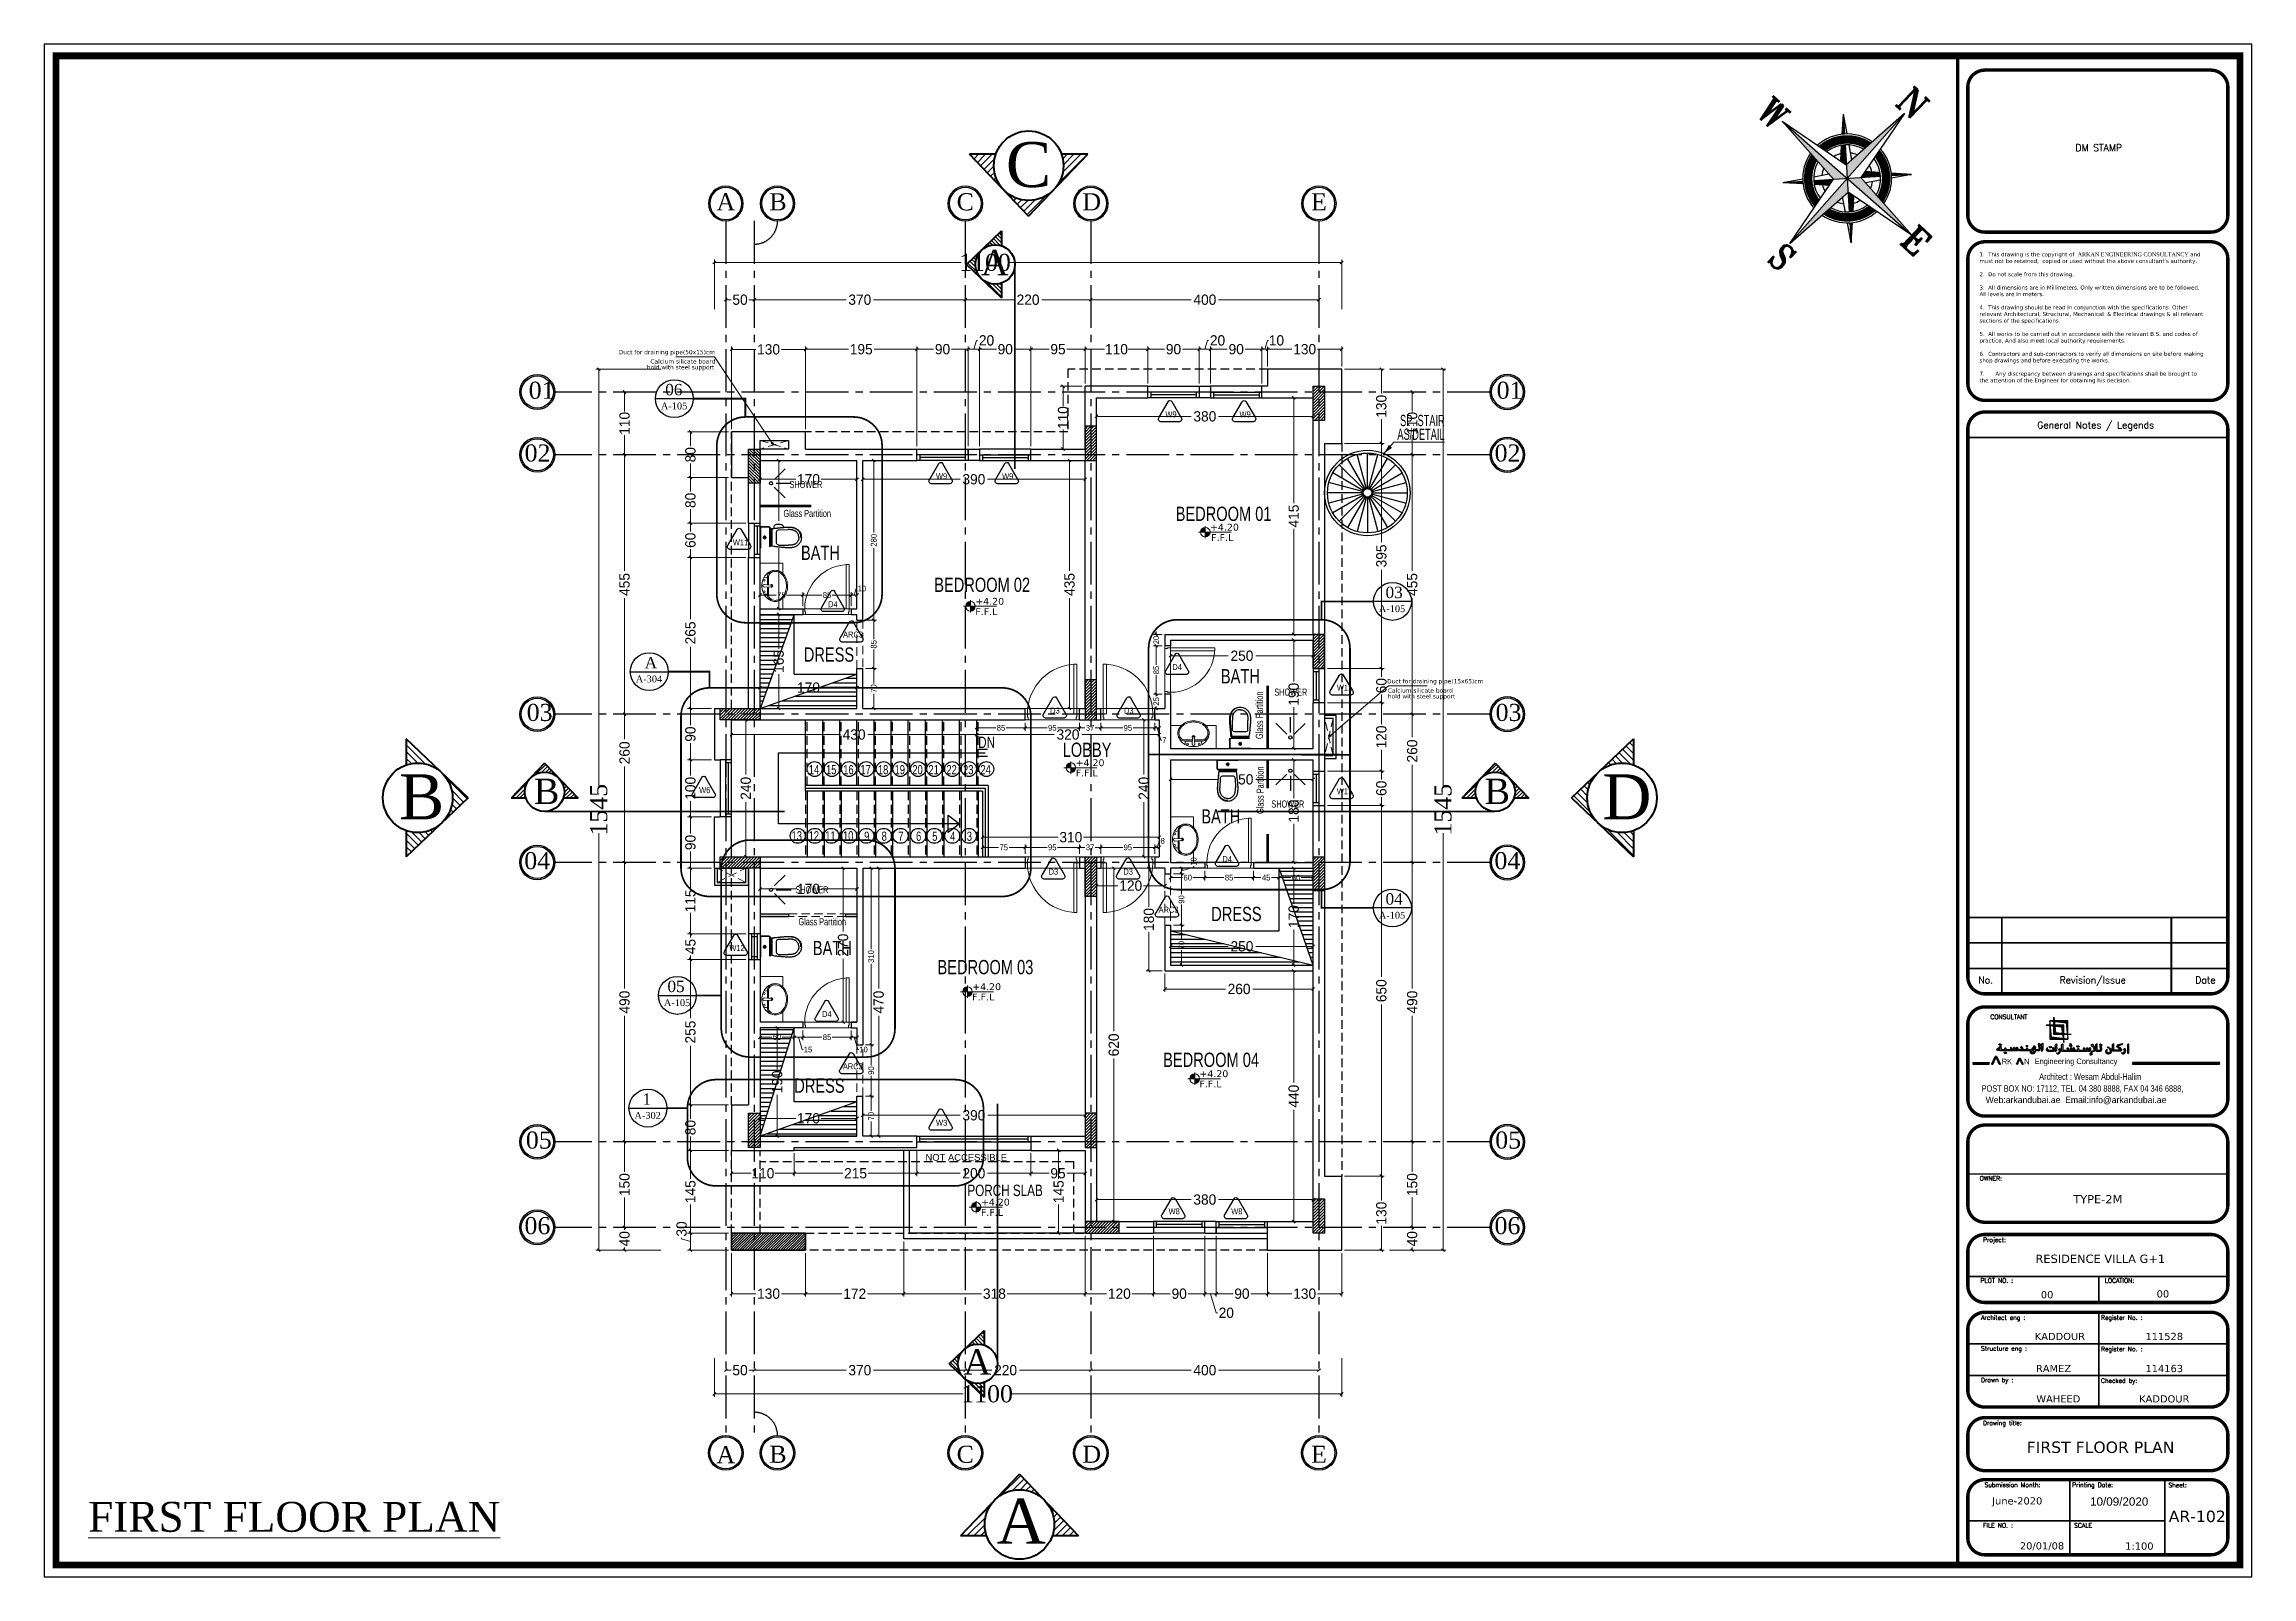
# Model space of a CAD drawing. Header units: centimetres. Extents: x 7997 to 116674, y 1017 to 13844.
# Drawn here: x 37748 to 41619, y 8084 to 10772 of the extents above; entities that cross this region are included whole.
import ezdxf
from ezdxf.enums import TextEntityAlignment as Align

# ---------------------------------------------------------------- set-up
doc = ezdxf.new("R2010")
doc.units = ezdxf.units.CM
doc.header["$LTSCALE"] = 200
doc.header["$PDMODE"] = 2
for name, pattern in [('$0$$1$DASHED', [0.75, 0.5, -0.25]), ('$0$DASHED', [0.75, 0.5, -0.25]), ('$1$DASHED', [0.75, 0.5, -0.25]), ('$1$HIDDEN2', [4.7625, 3.175, -1.5875]), ('A-106-Typical Floor Plan$0$HIDDEN', [0.375, 0.25, -0.125]), ('CENTER2', [1.125, 0.75, -0.125, 0.125, -0.125]), ('DASHED', [0.75, 0.5, -0.25]), ('DASHED2', [0.375, 0.25, -0.125])]:
    doc.linetypes.add(name, pattern=pattern)
for name, color, linetype, lineweight in [('$0$$1$HAT', 8, 'Continuous', 9), ('$0$HAT', 8, 'Continuous', 9), ('$1$FIXTURE', 6, 'Continuous', 13), ('$1$Layer1', 67, 'Continuous', 9), ('$1$TEXT', 6, 'Continuous', 18), ('$1$WALL', 3, 'Continuous', 25), ('$2$HAT', 8, 'Continuous', 9), ('FIXTURE', 6, 'Continuous', 13), ('HA', 251, 'Continuous', 0), ('HAT', 8, 'Continuous', 9), ('HATCH', 8, 'Continuous', 5), ('Layer1', 67, 'Continuous', 9), ('PLAN', 7, 'Continuous', 40), ('TEXT', 6, 'Continuous', 18), ('WALL', 3, 'Continuous', 25)]:
    doc.layers.add(name, color=color, linetype=linetype, lineweight=lineweight)
for name, color, linetype in [('$0$CPBRD-LINES', 11, 'Continuous'), ('$0$GRID', 9, 'Continuous'), ('$0$GRID @ 1', 9, 'Continuous'), ('$0$WIN', 6, 'Continuous'), ('$1$BATH-FUR', 8, 'Continuous'), ('$1$STEPS', 7, 'Continuous'), ('$1$WINDOR', 6, 'Continuous'), ('$1$wipeout', 85, 'Continuous'), ('$1$Z-RUBBER', 8, 'Continuous'), ('ARCH-TEXT', 6, 'Continuous'), ('AXIS', 9, 'CENTER2'), ('BATH-FUR', 8, 'Continuous'), ('COL', 1, 'Continuous'), ('CPBRD-LINES', 11, 'Continuous'), ('DIM', 11, 'Continuous'), ('ELE', 6, 'Continuous'), ('ELE-COLUM', 7, 'Continuous'), ('GRID', 9, 'DASHED2'), ('LOGO', 6, 'Continuous'), ('STAIRS', 7, 'Continuous'), ('STEP', 7, 'Continuous'), ('STEPS NUMBERING', 7, 'Continuous'), ('TXT', 6, 'Continuous'), ('WIN', 6, 'Continuous'), ('WINDOR', 6, 'Continuous'), ('wipeout', 85, 'Continuous'), ('Z-RUBBER', 8, 'Continuous')]:
    doc.layers.add(name, color=color, linetype=linetype)
doc.styles.add('$0$$0$$0$sheet notes', font='verdana.ttf')
doc.styles.add('$0$$0$$0$T2', font='')
doc.styles.add('$0$$0$$0$T3', font='timesbd.ttf')
doc.styles.add('$0$$0$Roman', font='romans')
doc.styles.add('$0$GRID', font='times.ttf', dxfattribs={"height": 40})
doc.styles.add('$1$style8', font='swisscl.ttf', dxfattribs={"width": 0.8})
doc.styles.add('ROMAND', font='times.ttf')
doc.styles.add('ROMANT', font='romant.shx', dxfattribs={"width": 0.8, "height": 0.6})
doc.styles.add('sheet notes', font='verdana.ttf')
doc.styles.get("Standard").update_dxf_attribs({"font": 'arial.ttf'})
doc.styles.add('STYLE1', font='times.ttf')
doc.styles.add('style8', font='swisscl.ttf', dxfattribs={"width": 0.8})
doc.styles.add('SWISS', font='swisscl.ttf')
doc.styles.add('T1', font='times.ttf')
doc.styles.add('T2', font='')
doc.styles.add('TITLE SHEET SELAITIN$0$$0$$0$$0$sheet notes', font='verdana.ttf')
doc.styles.add('XX-Y7-301$0$ARIAL-', font='arial.ttf')
doc.styles.get('$0$$0$$0$T2').set_extended_font_data('Elisia')
doc.styles.get('T2').set_extended_font_data('Elisia')
doc.dimstyles.new('NORMAL', dxfattribs={"dimtxt": 18, "dimasz": 5, "dimexe": 5, "dimexo": 5, "dimgap": 1, "dimtad": 0, "dimdec": 0, "dimdsep": 46, "dimtxsty": 'T2', "dimblk1": 'OBLIQUE', "dimblk2": 'OBLIQUE', "dimsah": 1, "dimcen": 0.09, "dimclrd": 4, "dimclre": 4, "dimclrt": 6, "dimadec": 0, "dimazin": 0, "dimtfac": 1, "dimtdec": 0, "dimtofl": 0, "dimtmove": 1, "dimatfit": 2, "dimldrblk": 'OPEN30', "dimfxl": 0, "dimtolj": 1, "dimtzin": 0, "dimlwd": 5, "dimlwe": 5, "dimarcsym": 0})
doc.dimstyles.new('NORMAL-1', dxfattribs={"dimtxt": 10, "dimasz": 5, "dimexe": 5, "dimexo": 5, "dimgap": 1, "dimtad": 0, "dimdec": 0, "dimdsep": 46, "dimtxsty": 'T2', "dimblk1": 'OBLIQUE', "dimblk2": 'OBLIQUE', "dimsah": 1, "dimcen": 0.09, "dimclrd": 4, "dimclre": 4, "dimclrt": 6, "dimadec": 0, "dimazin": 0, "dimtfac": 1, "dimtdec": 0, "dimtofl": 0, "dimtmove": 1, "dimatfit": 3, "dimldrblk": 'OPEN30', "dimfxl": 0, "dimtolj": 1, "dimtzin": 0, "dimlwd": 5, "dimlwe": 5, "dimarcsym": 0})
pattern_1 = [(360, (-18575.255, 12335.017), (9e-15, 7.9375), [])]
pattern_2 = [(45, (-21734.0303, -7392.24753), (-0.08838834765, 0.08838834765), [])]
pattern_3 = [(0, (-5607318.147, -7847120.6), (3e-15, 7.9375), [])]
pattern_4 = [(360, (-5607318.147, -7847120.6), (3e-15, 7.9375), [])]
pattern_5 = [(45, (-33014.8116, -54636.4848), (-2.65165043, 2.65165043), [])]
pattern_6 = [(45, (48465.165385, -204592.156179), (-0.005587111051, 0.005587111051), [])]
pattern_7 = [(45, (48465.165385, -204592.15618), (-0.0558711105, 0.0558711105), [])]

msp = doc.modelspace()

# ---------------------------------------------------------------- texts
at = {"color": 0, "style": 'TITLE SHEET SELAITIN$0$$0$$0$$0$sheet notes'}
for s, p in [('FIRST FLOOR PLAN', (41353.4893, 8311.379)), ('AR-102', (41523.0557, 8190.18))]:
    msp.add_text(s, height=20, dxfattribs=at).set_placement(p, align=Align.MIDDLE)
at = {"layer": 'DIM', "color": 7, "linetype": 'ByBlock', "style": 'STYLE1'}
for s, height, p in [('A-105', 12, (38829.1025, 10131.5953)), ('06', 20, (38836.8148, 10156.2109)), ('03', 20, (40099.798, 9800.5845)), ('A-105', 12, (40087.9689, 9775.9689)), ('A', 20, (38800.7385, 9677.3782)), ('A-304', 12, (38785.1221, 9652.7625)), ('04', 20, (40099.798, 9262.9671)), ('A-105', 12, (40087.9689, 9238.3515)), ('A-105', 12, (38834.3845, 9085.0001)), ('05', 20, (38840.7212, 9109.6157)), ('1', 20, (38796.7055, 8911.9714)), ('A-302', 12, (38782.7909, 8887.3558))]:
    msp.add_text(s, height=height, dxfattribs=at).set_placement(p)
at = {"layer": 'TEXT'}
for s, height, style, p in [('Duct for draining pipe(50x15)cm', 7.5, 'sheet notes', (38755.1722, 10228.1731)), ('Calcium silicate board', 7.5, 'sheet notes', (38810.8447, 10211.9929)), ('hold with steel support', 7.5, 'sheet notes', (38804.5435, 10201.7252)), ('W9', 10.45094, 'SWISS', (39713.8075, 10117.6213)), ('W9', 10.45094, 'SWISS', (39843.7396, 10117.6213)), ('W9', 10.45094, 'SWISS', (39311.5277, 10009.0774)), ('W9', 10.45094, 'SWISS', (39427.4722, 10009.0774)), ('+4.20', 12.02739, 'sheet notes', (39792.085, 9918.8911)), ('F.F.L', 12.02739, 'sheet notes', (39794.147, 9900.8106)), ('W11', 10.45094, 'SWISS', (38955.3722, 9892.9249)), ('D4', 10.45094, 'SWISS', (39122.4785, 9784.651)), ('+4.20', 12.02739, 'sheet notes', (39380.4847, 9788.9375)), ('F.F.L', 12.02739, 'sheet notes', (39380.4847, 9770.8569)), ('ARC3', 10.45094, 'SWISS', (39148.6783, 9731.435)), ('D4', 10.45094, 'SWISS', (39725.9225, 9674.3593)), ('W11', 10.45094, 'SWISS', (40014.4597, 9638.1839)), ('Duct for draining pipe(15x65)cm', 7.5, 'sheet notes', (40102.4367, 9651.069)), ('Calcium silicate board', 7.5, 'sheet notes', (40103.8227, 9634.8888)), ('D3', 10.45094, 'SWISS', (39511.7478, 9598.1332)), ('D3', 10.45094, 'SWISS', (39641.1969, 9598.1332)), ('hold with steel support', 7.5, 'sheet notes', (40103.8227, 9624.6211)), ('14', 16, 'style8', (39088.5154, 9491.6928)), ('15', 16, 'style8', (39118.7229, 9491.6928)), ('16', 16, 'style8', (39148.9044, 9491.6928)), ('17', 16, 'style8', (39179.0324, 9491.6928)), ('18', 16, 'style8', (39209.654, 9491.6928)), ('19', 16, 'style8', (39238.9829, 9491.6928)), ('20', 16, 'style8', (39270.0387, 9491.6928)), ('21', 16, 'style8', (39298.3804, 9491.6928)), ('22', 16, 'style8', (39329.7374, 9491.6928)), ('23', 16, 'style8', (39358.9844, 9491.6928)), ('24', 16, 'style8', (39389.4366, 9491.6928)), ('F.F.L', 12.02739, 'sheet notes', (39556.4486, 9487.82)), ('+4.20', 12.02739, 'sheet notes', (39556.4486, 9505.9006)), ('W6', 10.45094, 'SWISS', (38896.2369, 9458.5595)), ('W11', 10.45094, 'SWISS', (40014.4597, 9456.5836)), ('13', 16, 'style8', (39058.2867, 9375.6814)), ('12', 16, 'style8', (39088.2867, 9375.6814)), ('11', 16, 'style8', (39117.3875, 9375.6814)), ('10', 16, 'style8', (39148.4978, 9375.6814)), ('9', 16, 'style8', (39185.5593, 9375.0213)), ('8', 16, 'style8', (39216.181, 9375.0213)), ('7', 16, 'style8', (39245.5098, 9375.0213)), ('6', 16, 'style8', (39276.5657, 9375.0213)), ('5', 16, 'style8', (39304.9073, 9375.0213)), ('4', 16, 'style8', (39336.2643, 9375.0213)), ('3', 16, 'style8', (39365.5113, 9375.0213)), ('D4', 10.45094, 'SWISS', (39813.7916, 9337.833)), ('D3', 10.45094, 'SWISS', (39509.0452, 9315.5937)), ('D3', 10.45094, 'SWISS', (39640.1816, 9315.5937)), ('ARC3', 10.45094, 'SWISS', (39701.9193, 9248.8138)), ('W12', 10.45094, 'SWISS', (38949.2005, 9181.6061)), ('F.F.L', 12.02739, 'sheet notes', (39375.1027, 9094.9966)), ('+4.20', 12.02739, 'sheet notes', (39375.1027, 9113.0772)), ('D4', 10.45094, 'SWISS', (39111.7225, 9065.8166)), ('ARC3', 10.45094, 'SWISS', (39148.3014, 8974.127)), ('F.F.L', 12.02739, 'sheet notes', (39773.5517, 8942.3989)), ('+4.20', 12.02739, 'sheet notes', (39773.5517, 8960.4795)), ('W3', 10.45094, 'SWISS', (39311.5865, 8875.1383)), ('F.F.L', 12.02739, 'sheet notes', (39390.3925, 8717.1518)), ('+4.20', 12.02739, 'sheet notes', (39390.3925, 8735.2324)), ('W8', 10.45094, 'SWISS', (39719.3478, 8719.8941)), ('W8', 10.45094, 'SWISS', (39829.2799, 8719.8941))]:
    msp.add_text(s, height=height, dxfattribs=dict(at, style=style)).set_placement(p)
at = {"layer": 'TEXT', "style": 'style8'}
msp.add_text('DN', height=20, dxfattribs=at).set_placement((39400.3483, 9547.6451), align=Align.MIDDLE_CENTER)
at = {"layer": 'TEXT', "style": 'T1'}
msp.add_text('%%UFIRST FLOOR PLAN', height=52.5, dxfattribs=at).set_placement((38186.1794, 8163.1488), align=Align.CENTER)

# ---------------------------------------------------------------- blocks, each defined once
blk = doc.blocks.new('SDF')
at = {"layer": 'TEXT'}
h = blk.add_hatch(color=256, dxfattribs=at)
h.paths.add_polyline_path([(0, 0), (-11.2, 0, -0.414214), (0, 11.3)])
h.paths.add_polyline_path([(0, 0), (11.2, 0, -0.414214), (0, -11.2)])
for p, q in [((-16.1, 0), (60.5, 0)), ((0, -14.2), (0, 14.2))]:
    blk.add_line(p, q, dxfattribs=at)
blk.add_circle((0, 0), 11.2, dxfattribs=at)
blk = doc.blocks.new('_OBLIQUE')
at = {"color": 0, "linetype": 'ByBlock'}
blk.add_line((-0.5, -0.5), (0.5, 0.5), dxfattribs=at)
blk = doc.blocks.new('*D48')
at = {"layer": 'Defpoints', "color": 0, "transparency": 16777216}
for p in [(39972.9, 8745.7), (39593, 8707), (39972.9, 8707)]:
    blk.add_point(p, dxfattribs=at)
at = {"layer": 'DIM', "color": 4, "lineweight": 5, "transparency": 16777216}
for p, q in [((39593, 8712), (39593, 8750.7)), ((39972.9, 8712), (39972.9, 8750.7)), ((39593, 8745.7), (39758.8, 8745.7)), ((39972.9, 8745.7), (39807.1, 8745.7))]:
    blk.add_line(p, q, dxfattribs=at)
at = {"layer": 'DIM', "color": 4, "lineweight": 5, "transparency": 16777216, "xscale": 5, "yscale": 5, "zscale": 5, "rotation": 180}
blk.add_blockref('_OBLIQUE', (39593, 8745.7), dxfattribs=at)
at = {"layer": 'DIM', "color": 4, "lineweight": 5, "transparency": 16777216, "xscale": 5, "yscale": 5, "zscale": 5}
blk.add_blockref('_OBLIQUE', (39972.9, 8745.7), dxfattribs=at)
at = {"layer": 'DIM', "color": 6, "transparency": 16777216, "insert": (39782.9, 8745.7), "char_height": 18, "attachment_point": 5, "style": 'T2'}
blk.add_mtext('\\A1;380', dxfattribs=at)
blk = doc.blocks.new('_Open30')
at = {"color": 0, "linetype": 'ByBlock', "lineweight": -2}
for p, q in [((-1, 0.27), (0, 0)), ((0, 0), (-1, -0.27)), ((0, 0), (-1, 0))]:
    blk.add_line(p, q, dxfattribs=at)
blk = doc.blocks.new('*D49')
at = {"layer": 'Defpoints', "color": 0, "transparency": 16777216}
for p in [(39938.8, 9147), (39973, 9147), (39973, 8707)]:
    blk.add_point(p, dxfattribs=at)
at = {"layer": 'DIM', "color": 4, "lineweight": 5, "transparency": 16777216}
for p, q in [((39968, 9147), (39933.8, 9147)), ((39938.8, 9147), (39938.8, 8951.1)), ((39938.8, 8707), (39938.8, 8902.9)), ((39968, 8707), (39933.8, 8707))]:
    blk.add_line(p, q, dxfattribs=at)
at = {"layer": 'DIM', "color": 4, "lineweight": 5, "transparency": 16777216, "xscale": 5, "yscale": 5, "zscale": 5}
for p, rotation in [((39938.8, 9147), 90), ((39938.8, 8707), 270)]:
    blk.add_blockref('_OBLIQUE', p, dxfattribs=dict(at, rotation=rotation))
at = {"layer": 'DIM', "color": 6, "transparency": 16777216, "insert": (39938.8, 8927), "char_height": 18, "attachment_point": 5, "rotation": 90, "style": 'T2'}
blk.add_mtext('\\A1;440', dxfattribs=at)
blk = doc.blocks.new('*D50')
at = {"layer": 'Defpoints', "color": 0, "transparency": 16777216}
for p in [(39938.8, 9327), (39973, 9327), (39973, 9157)]:
    blk.add_point(p, dxfattribs=at)
at = {"layer": 'DIM', "color": 4, "lineweight": 5, "transparency": 16777216}
for p, q in [((39968, 9327), (39933.8, 9327)), ((39938.8, 9327), (39938.8, 9264.4)), ((39938.8, 9157), (39938.8, 9219.6)), ((39968, 9157), (39933.8, 9157))]:
    blk.add_line(p, q, dxfattribs=at)
at = {"layer": 'DIM', "color": 4, "lineweight": 5, "transparency": 16777216, "xscale": 5, "yscale": 5, "zscale": 5}
for p, rotation in [((39938.8, 9327), 90), ((39938.8, 9157), 270)]:
    blk.add_blockref('_OBLIQUE', p, dxfattribs=dict(at, rotation=rotation))
at = {"layer": 'DIM', "color": 6, "transparency": 16777216, "insert": (39938.8, 9242), "char_height": 18, "attachment_point": 5, "rotation": 90, "style": 'T2'}
blk.add_mtext('\\A1;170', dxfattribs=at)
blk = doc.blocks.new('*D51')
at = {"layer": 'Defpoints', "color": 0, "transparency": 16777216}
for p in [(39973, 9189.8), (39723, 9157), (39973, 9157)]:
    blk.add_point(p, dxfattribs=at)
at = {"layer": 'DIM', "color": 4, "lineweight": 5, "transparency": 16777216}
for p, q in [((39723, 9162), (39723, 9194.8)), ((39723, 9189.8), (39823.9, 9189.8)), ((39973, 9189.8), (39872.1, 9189.8)), ((39973, 9162), (39973, 9194.8))]:
    blk.add_line(p, q, dxfattribs=at)
at = {"layer": 'DIM', "color": 4, "lineweight": 5, "transparency": 16777216, "xscale": 5, "yscale": 5, "zscale": 5, "rotation": 180}
blk.add_blockref('_OBLIQUE', (39723, 9189.8), dxfattribs=at)
at = {"layer": 'DIM', "color": 4, "lineweight": 5, "transparency": 16777216, "xscale": 5, "yscale": 5, "zscale": 5}
blk.add_blockref('_OBLIQUE', (39973, 9189.8), dxfattribs=at)
at = {"layer": 'DIM', "color": 6, "transparency": 16777216, "insert": (39848, 9189.8), "char_height": 18, "attachment_point": 5, "style": 'T2'}
blk.add_mtext('\\A1;250', dxfattribs=at)
blk = doc.blocks.new('*D52')
at = {"layer": 'Defpoints', "color": 0, "transparency": 16777216}
for p in [(39593, 9327), (39713, 9327), (39713, 9296.2)]:
    blk.add_point(p, dxfattribs=at)
at = {"layer": 'DIM', "color": 4, "lineweight": 5, "transparency": 16777216}
for p, q in [((39593, 9322), (39593, 9291.2)), ((39593, 9296.2), (39630.6, 9296.2)), ((39713, 9296.2), (39675.4, 9296.2)), ((39713, 9322), (39713, 9291.2))]:
    blk.add_line(p, q, dxfattribs=at)
at = {"layer": 'DIM', "color": 4, "lineweight": 5, "transparency": 16777216, "xscale": 5, "yscale": 5, "zscale": 5, "rotation": 180}
blk.add_blockref('_OBLIQUE', (39593, 9296.2), dxfattribs=at)
at = {"layer": 'DIM', "color": 4, "lineweight": 5, "transparency": 16777216, "xscale": 5, "yscale": 5, "zscale": 5}
blk.add_blockref('_OBLIQUE', (39713, 9296.2), dxfattribs=at)
at = {"layer": 'DIM', "color": 6, "transparency": 16777216, "insert": (39653, 9296.2), "char_height": 18, "attachment_point": 5, "style": 'T2'}
blk.add_mtext('\\A1;120', dxfattribs=at)
blk = doc.blocks.new('*D53')
at = {"layer": 'Defpoints', "color": 0, "transparency": 16777216}
for p in [(39593, 9327), (39623.3, 9327), (39593, 8707)]:
    blk.add_point(p, dxfattribs=at)
at = {"layer": 'DIM', "color": 4, "lineweight": 5, "transparency": 16777216}
for p, q in [((39598, 9327), (39628.3, 9327)), ((39623.3, 9327), (39623.3, 9041.1)), ((39623.3, 8707), (39623.3, 8992.9)), ((39598, 8707), (39628.3, 8707))]:
    blk.add_line(p, q, dxfattribs=at)
at = {"layer": 'DIM', "color": 4, "lineweight": 5, "transparency": 16777216, "xscale": 5, "yscale": 5, "zscale": 5}
for p, rotation in [((39623.3, 9327), 90), ((39623.3, 8707), 270)]:
    blk.add_blockref('_OBLIQUE', p, dxfattribs=dict(at, rotation=rotation))
at = {"layer": 'DIM', "color": 6, "transparency": 16777216, "insert": (39623.3, 9017), "char_height": 18, "attachment_point": 5, "rotation": 90, "style": 'T2'}
blk.add_mtext('\\A1;620', dxfattribs=at)
blk = doc.blocks.new('*D54')
at = {"layer": 'Defpoints', "color": 0, "transparency": 16777216}
for p in [(39938.8, 9517), (39973, 9517), (39973, 9337)]:
    blk.add_point(p, dxfattribs=at)
at = {"layer": 'DIM', "color": 4, "lineweight": 5, "transparency": 16777216}
for p, q in [((39968, 9517), (39933.8, 9517)), ((39938.8, 9517), (39938.8, 9449.4)), ((39938.8, 9337), (39938.8, 9404.6)), ((39968, 9337), (39933.8, 9337))]:
    blk.add_line(p, q, dxfattribs=at)
at = {"layer": 'DIM', "color": 4, "lineweight": 5, "transparency": 16777216, "xscale": 5, "yscale": 5, "zscale": 5}
for p, rotation in [((39938.8, 9517), 90), ((39938.8, 9337), 270)]:
    blk.add_blockref('_OBLIQUE', p, dxfattribs=dict(at, rotation=rotation))
at = {"layer": 'DIM', "color": 6, "transparency": 16777216, "insert": (39938.8, 9427), "char_height": 18, "attachment_point": 5, "rotation": 90, "style": 'T2'}
blk.add_mtext('\\A1;180', dxfattribs=at)
blk = doc.blocks.new('*D55')
at = {"layer": 'Defpoints', "color": 0, "transparency": 16777216}
for p in [(39723, 9517), (39973, 9517), (39973, 9482.6)]:
    blk.add_point(p, dxfattribs=at)
at = {"layer": 'DIM', "color": 4, "lineweight": 5, "transparency": 16777216}
for p, q in [((39723, 9512), (39723, 9477.6)), ((39973, 9512), (39973, 9477.6)), ((39723, 9482.6), (39823.9, 9482.6)), ((39973, 9482.6), (39872.1, 9482.6))]:
    blk.add_line(p, q, dxfattribs=at)
at = {"layer": 'DIM', "color": 4, "lineweight": 5, "transparency": 16777216, "xscale": 5, "yscale": 5, "zscale": 5, "rotation": 180}
blk.add_blockref('_OBLIQUE', (39723, 9482.6), dxfattribs=at)
at = {"layer": 'DIM', "color": 4, "lineweight": 5, "transparency": 16777216, "xscale": 5, "yscale": 5, "zscale": 5}
blk.add_blockref('_OBLIQUE', (39973, 9482.6), dxfattribs=at)
at = {"layer": 'DIM', "color": 6, "transparency": 16777216, "insert": (39848, 9482.6), "char_height": 18, "attachment_point": 5, "style": 'T2'}
blk.add_mtext('\\A1;250', dxfattribs=at)
blk = doc.blocks.new('*D56')
at = {"layer": 'Defpoints', "color": 0, "transparency": 16777216}
for p in [(39938.8, 9727), (39973, 9727), (39973, 9536.8)]:
    blk.add_point(p, dxfattribs=at)
at = {"layer": 'DIM', "color": 4, "lineweight": 5, "transparency": 16777216}
for p, q in [((39968, 9727), (39933.8, 9727)), ((39938.8, 9727), (39938.8, 9654.3)), ((39938.8, 9536.8), (39938.8, 9609.5)), ((39968, 9536.8), (39933.8, 9536.8))]:
    blk.add_line(p, q, dxfattribs=at)
at = {"layer": 'DIM', "color": 4, "lineweight": 5, "transparency": 16777216, "xscale": 5, "yscale": 5, "zscale": 5}
for p, rotation in [((39938.8, 9727), 90), ((39938.8, 9536.8), 270)]:
    blk.add_blockref('_OBLIQUE', p, dxfattribs=dict(at, rotation=rotation))
at = {"layer": 'DIM', "color": 6, "transparency": 16777216, "insert": (39938.8, 9631.9), "char_height": 18, "attachment_point": 5, "rotation": 90, "style": 'T2'}
blk.add_mtext('\\A1;190', dxfattribs=at)
blk = doc.blocks.new('*D57')
at = {"layer": 'Defpoints', "color": 0, "transparency": 16777216}
for p in [(39723, 9727), (39973, 9727), (39723, 9699.4)]:
    blk.add_point(p, dxfattribs=at)
at = {"layer": 'DIM', "color": 4, "lineweight": 5, "transparency": 16777216}
for p, q in [((39723, 9722), (39723, 9694.4)), ((39973, 9722), (39973, 9694.4)), ((39723, 9699.4), (39823.9, 9699.4)), ((39973, 9699.4), (39872.1, 9699.4))]:
    blk.add_line(p, q, dxfattribs=at)
at = {"layer": 'DIM', "color": 4, "lineweight": 5, "transparency": 16777216, "xscale": 5, "yscale": 5, "zscale": 5, "rotation": 180}
blk.add_blockref('_OBLIQUE', (39723, 9699.4), dxfattribs=at)
at = {"layer": 'DIM', "color": 4, "lineweight": 5, "transparency": 16777216, "xscale": 5, "yscale": 5, "zscale": 5}
blk.add_blockref('_OBLIQUE', (39973, 9699.4), dxfattribs=at)
at = {"layer": 'DIM', "color": 6, "transparency": 16777216, "insert": (39848, 9699.4), "char_height": 18, "attachment_point": 5, "style": 'T2'}
blk.add_mtext('\\A1;250', dxfattribs=at)
blk = doc.blocks.new('*D58')
at = {"layer": 'Defpoints', "color": 0, "transparency": 16777216}
for p in [(39938.8, 10152), (39973, 10152), (39973, 9737)]:
    blk.add_point(p, dxfattribs=at)
at = {"layer": 'DIM', "color": 4, "lineweight": 5, "transparency": 16777216}
for p, q in [((39968, 10152), (39933.8, 10152)), ((39938.8, 10152), (39938.8, 9966.9)), ((39938.8, 9737), (39938.8, 9922.1)), ((39968, 9737), (39933.8, 9737))]:
    blk.add_line(p, q, dxfattribs=at)
at = {"layer": 'DIM', "color": 4, "lineweight": 5, "transparency": 16777216, "xscale": 5, "yscale": 5, "zscale": 5}
for p, rotation in [((39938.8, 10152), 90), ((39938.8, 9737), 270)]:
    blk.add_blockref('_OBLIQUE', p, dxfattribs=dict(at, rotation=rotation))
at = {"layer": 'DIM', "color": 6, "transparency": 16777216, "insert": (39938.8, 9944.5), "char_height": 18, "attachment_point": 5, "rotation": 90, "style": 'T2'}
blk.add_mtext('\\A1;415', dxfattribs=at)
blk = doc.blocks.new('*D59')
at = {"layer": 'Defpoints', "color": 0, "transparency": 16777216}
for p in [(39593, 10152), (39973, 10152), (39973, 10119.2)]:
    blk.add_point(p, dxfattribs=at)
at = {"layer": 'DIM', "color": 4, "lineweight": 5, "transparency": 16777216}
for p, q in [((39593, 10147), (39593, 10114.2)), ((39973, 10147), (39973, 10114.2)), ((39593, 10119.2), (39758.9, 10119.2)), ((39973, 10119.2), (39807.1, 10119.2))]:
    blk.add_line(p, q, dxfattribs=at)
at = {"layer": 'DIM', "color": 4, "lineweight": 5, "transparency": 16777216, "xscale": 5, "yscale": 5, "zscale": 5, "rotation": 180}
blk.add_blockref('_OBLIQUE', (39593, 10119.2), dxfattribs=at)
at = {"layer": 'DIM', "color": 4, "lineweight": 5, "transparency": 16777216, "xscale": 5, "yscale": 5, "zscale": 5}
blk.add_blockref('_OBLIQUE', (39973, 10119.2), dxfattribs=at)
at = {"layer": 'DIM', "color": 6, "transparency": 16777216, "insert": (39783, 10119.2), "char_height": 18, "attachment_point": 5, "style": 'T2'}
blk.add_mtext('\\A1;380', dxfattribs=at)
blk = doc.blocks.new('*D60')
at = {"layer": 'Defpoints', "color": 0, "transparency": 16777216}
for p in [(39183, 8893.5), (39183, 8857), (39573, 8857)]:
    blk.add_point(p, dxfattribs=at)
at = {"layer": 'DIM', "color": 4, "lineweight": 5, "transparency": 16777216}
for p, q in [((39183, 8862), (39183, 8898.5)), ((39183, 8893.5), (39353.9, 8893.5)), ((39573, 8893.5), (39402.2, 8893.5)), ((39573, 8862), (39573, 8898.5))]:
    blk.add_line(p, q, dxfattribs=at)
at = {"layer": 'DIM', "color": 4, "lineweight": 5, "transparency": 16777216, "xscale": 5, "yscale": 5, "zscale": 5, "rotation": 180}
blk.add_blockref('_OBLIQUE', (39183, 8893.5), dxfattribs=at)
at = {"layer": 'DIM', "color": 4, "lineweight": 5, "transparency": 16777216, "xscale": 5, "yscale": 5, "zscale": 5}
blk.add_blockref('_OBLIQUE', (39573, 8893.5), dxfattribs=at)
at = {"layer": 'DIM', "color": 6, "transparency": 16777216, "insert": (39378, 8893.5), "char_height": 18, "attachment_point": 5, "style": 'T2'}
blk.add_mtext('\\A1;390', dxfattribs=at)
blk = doc.blocks.new('*D61')
at = {"layer": 'Defpoints', "color": 0, "transparency": 16777216}
for p in [(39003, 9327), (39003, 9290.5), (39173, 9327)]:
    blk.add_point(p, dxfattribs=at)
at = {"layer": 'DIM', "color": 4, "lineweight": 5, "transparency": 16777216}
for p, q in [((39003, 9322), (39003, 9285.5)), ((39003, 9290.5), (39065.6, 9290.5)), ((39173, 9290.5), (39110.4, 9290.5)), ((39173, 9322), (39173, 9285.5))]:
    blk.add_line(p, q, dxfattribs=at)
at = {"layer": 'DIM', "color": 4, "lineweight": 5, "transparency": 16777216, "xscale": 5, "yscale": 5, "zscale": 5, "rotation": 180}
blk.add_blockref('_OBLIQUE', (39003, 9290.5), dxfattribs=at)
at = {"layer": 'DIM', "color": 4, "lineweight": 5, "transparency": 16777216, "xscale": 5, "yscale": 5, "zscale": 5}
blk.add_blockref('_OBLIQUE', (39173, 9290.5), dxfattribs=at)
at = {"layer": 'DIM', "color": 6, "transparency": 16777216, "insert": (39088, 9290.5), "char_height": 18, "attachment_point": 5, "style": 'T2'}
blk.add_mtext('\\A1;170', dxfattribs=at)
blk = doc.blocks.new('*D62')
at = {"layer": 'Defpoints', "color": 0, "transparency": 16777216}
for p in [(39183, 9327), (39183, 8857), (39211.1, 8857)]:
    blk.add_point(p, dxfattribs=at)
at = {"layer": 'DIM', "color": 4, "lineweight": 5, "transparency": 16777216}
for p, q in [((39188, 9327), (39216.1, 9327)), ((39211.1, 9327), (39211.1, 9116.1)), ((39211.1, 8857), (39211.1, 9067.9)), ((39188, 8857), (39216.1, 8857))]:
    blk.add_line(p, q, dxfattribs=at)
at = {"layer": 'DIM', "color": 4, "lineweight": 5, "transparency": 16777216, "xscale": 5, "yscale": 5, "zscale": 5}
for p, rotation in [((39211.1, 9327), 90), ((39211.1, 8857), 270)]:
    blk.add_blockref('_OBLIQUE', p, dxfattribs=dict(at, rotation=rotation))
at = {"layer": 'DIM', "color": 6, "transparency": 16777216, "insert": (39211.1, 9092), "char_height": 18, "attachment_point": 5, "rotation": 90, "style": 'T2'}
blk.add_mtext('\\A1;470', dxfattribs=at)
blk = doc.blocks.new('*D63')
at = {"layer": 'Defpoints', "color": 0, "transparency": 16777216}
for p in [(39148.7, 9327), (39173, 9327), (39173, 9057)]:
    blk.add_point(p, dxfattribs=at)
at = {"layer": 'DIM', "color": 4, "lineweight": 5, "transparency": 16777216}
for p, q in [((39168, 9327), (39143.7, 9327)), ((39148.7, 9327), (39148.7, 9216.1)), ((39148.7, 9057), (39148.7, 9167.9)), ((39168, 9057), (39143.7, 9057))]:
    blk.add_line(p, q, dxfattribs=at)
at = {"layer": 'DIM', "color": 4, "lineweight": 5, "transparency": 16777216, "xscale": 5, "yscale": 5, "zscale": 5}
for p, rotation in [((39148.7, 9327), 90), ((39148.7, 9057), 270)]:
    blk.add_blockref('_OBLIQUE', p, dxfattribs=dict(at, rotation=rotation))
at = {"layer": 'DIM', "color": 6, "transparency": 16777216, "insert": (39148.7, 9192), "char_height": 18, "attachment_point": 5, "rotation": 90, "style": 'T2'}
blk.add_mtext('\\A1;270', dxfattribs=at)
blk = doc.blocks.new('*D64')
at = {"layer": 'Defpoints', "color": 0, "transparency": 16777216}
for p in [(39003, 9047), (39003, 8857), (39033.2, 8857)]:
    blk.add_point(p, dxfattribs=at)
at = {"layer": 'DIM', "color": 4, "lineweight": 5, "transparency": 16777216}
for p, q in [((39008, 9047), (39038.2, 9047)), ((39033.2, 9047), (39033.2, 8974.4)), ((39033.2, 8857), (39033.2, 8929.6)), ((39008, 8857), (39038.2, 8857))]:
    blk.add_line(p, q, dxfattribs=at)
at = {"layer": 'DIM', "color": 4, "lineweight": 5, "transparency": 16777216, "xscale": 5, "yscale": 5, "zscale": 5}
for p, rotation in [((39033.2, 9047), 90), ((39033.2, 8857), 270)]:
    blk.add_blockref('_OBLIQUE', p, dxfattribs=dict(at, rotation=rotation))
at = {"layer": 'DIM', "color": 6, "transparency": 16777216, "insert": (39033.2, 8952), "char_height": 18, "attachment_point": 5, "rotation": 90, "style": 'T2'}
blk.add_mtext('\\A1;190', dxfattribs=at)
blk = doc.blocks.new('*D65')
at = {"layer": 'Defpoints', "color": 0, "transparency": 16777216}
for p in [(39003, 8888.2), (39003, 8857), (39173, 8857)]:
    blk.add_point(p, dxfattribs=at)
at = {"layer": 'DIM', "color": 4, "lineweight": 5, "transparency": 16777216}
for p, q in [((39003, 8862), (39003, 8893.2)), ((39003, 8888.2), (39065.6, 8888.2)), ((39173, 8888.2), (39110.4, 8888.2)), ((39173, 8862), (39173, 8893.2))]:
    blk.add_line(p, q, dxfattribs=at)
at = {"layer": 'DIM', "color": 4, "lineweight": 5, "transparency": 16777216, "xscale": 5, "yscale": 5, "zscale": 5, "rotation": 180}
blk.add_blockref('_OBLIQUE', (39003, 8888.2), dxfattribs=at)
at = {"layer": 'DIM', "color": 4, "lineweight": 5, "transparency": 16777216, "xscale": 5, "yscale": 5, "zscale": 5}
blk.add_blockref('_OBLIQUE', (39173, 8888.2), dxfattribs=at)
at = {"layer": 'DIM', "color": 6, "transparency": 16777216, "insert": (39088, 8888.2), "char_height": 18, "attachment_point": 5, "style": 'T2'}
blk.add_mtext('\\A1;170', dxfattribs=at)
blk = doc.blocks.new('*D66')
at = {"layer": 'Defpoints', "color": 0, "transparency": 16777216}
for p in [(39703, 9381.2), (39393, 9347), (39703, 9347)]:
    blk.add_point(p, dxfattribs=at)
at = {"layer": 'DIM', "color": 4, "lineweight": 5, "transparency": 16777216}
for p, q in [((39393, 9352), (39393, 9386.2)), ((39393, 9381.2), (39525.6, 9381.2)), ((39703, 9381.2), (39570.4, 9381.2)), ((39703, 9352), (39703, 9386.2))]:
    blk.add_line(p, q, dxfattribs=at)
at = {"layer": 'DIM', "color": 4, "lineweight": 5, "transparency": 16777216, "xscale": 5, "yscale": 5, "zscale": 5, "rotation": 180}
blk.add_blockref('_OBLIQUE', (39393, 9381.2), dxfattribs=at)
at = {"layer": 'DIM', "color": 4, "lineweight": 5, "transparency": 16777216, "xscale": 5, "yscale": 5, "zscale": 5}
blk.add_blockref('_OBLIQUE', (39703, 9381.2), dxfattribs=at)
at = {"layer": 'DIM', "color": 6, "transparency": 16777216, "insert": (39548, 9381.2), "char_height": 18, "attachment_point": 5, "style": 'T2'}
blk.add_mtext('\\A1;310', dxfattribs=at)
blk = doc.blocks.new('*D67')
at = {"layer": 'Defpoints', "color": 0, "transparency": 16777216}
for p in [(39675.9, 9587), (39703, 9587), (39703, 9347)]:
    blk.add_point(p, dxfattribs=at)
at = {"layer": 'DIM', "color": 4, "lineweight": 5, "transparency": 16777216}
for p, q in [((39698, 9587), (39670.9, 9587)), ((39675.9, 9587), (39675.9, 9491.1)), ((39675.9, 9347), (39675.9, 9442.9)), ((39698, 9347), (39670.9, 9347))]:
    blk.add_line(p, q, dxfattribs=at)
at = {"layer": 'DIM', "color": 4, "lineweight": 5, "transparency": 16777216, "xscale": 5, "yscale": 5, "zscale": 5}
for p, rotation in [((39675.9, 9587), 90), ((39675.9, 9347), 270)]:
    blk.add_blockref('_OBLIQUE', p, dxfattribs=dict(at, rotation=rotation))
at = {"layer": 'DIM', "color": 6, "transparency": 16777216, "insert": (39675.9, 9467), "char_height": 18, "attachment_point": 5, "rotation": 90, "style": 'T2'}
blk.add_mtext('\\A1;240', dxfattribs=at)
blk = doc.blocks.new('*D68')
at = {"layer": 'Defpoints', "color": 0, "transparency": 16777216}
for p in [(39383, 9587), (39703, 9587), (39703, 9561.2)]:
    blk.add_point(p, dxfattribs=at)
at = {"layer": 'DIM', "color": 4, "lineweight": 5, "transparency": 16777216}
for p, q in [((39383, 9582), (39383, 9556.2)), ((39703, 9582), (39703, 9556.2)), ((39383, 9561.2), (39518.9, 9561.2)), ((39703, 9561.2), (39567.1, 9561.2))]:
    blk.add_line(p, q, dxfattribs=at)
at = {"layer": 'DIM', "color": 4, "lineweight": 5, "transparency": 16777216, "xscale": 5, "yscale": 5, "zscale": 5, "rotation": 180}
blk.add_blockref('_OBLIQUE', (39383, 9561.2), dxfattribs=at)
at = {"layer": 'DIM', "color": 4, "lineweight": 5, "transparency": 16777216, "xscale": 5, "yscale": 5, "zscale": 5}
blk.add_blockref('_OBLIQUE', (39703, 9561.2), dxfattribs=at)
at = {"layer": 'DIM', "color": 6, "transparency": 16777216, "insert": (39543, 9561.2), "char_height": 18, "attachment_point": 5, "style": 'T2'}
blk.add_mtext('\\A1;320', dxfattribs=at)
blk = doc.blocks.new('*D69')
at = {"layer": 'Defpoints', "color": 0, "transparency": 16777216}
for p in [(39713, 9147), (39973, 9147), (39973, 9115)]:
    blk.add_point(p, dxfattribs=at)
at = {"layer": 'DIM', "color": 4, "lineweight": 5, "transparency": 16777216}
for p, q in [((39713, 9142), (39713, 9110)), ((39973, 9142), (39973, 9110)), ((39713, 9115), (39818.9, 9115)), ((39973, 9115), (39867.1, 9115))]:
    blk.add_line(p, q, dxfattribs=at)
at = {"layer": 'DIM', "color": 4, "lineweight": 5, "transparency": 16777216, "xscale": 5, "yscale": 5, "zscale": 5, "rotation": 180}
blk.add_blockref('_OBLIQUE', (39713, 9115), dxfattribs=at)
at = {"layer": 'DIM', "color": 4, "lineweight": 5, "transparency": 16777216, "xscale": 5, "yscale": 5, "zscale": 5}
blk.add_blockref('_OBLIQUE', (39973, 9115), dxfattribs=at)
at = {"layer": 'DIM', "color": 6, "transparency": 16777216, "insert": (39843, 9115), "char_height": 18, "attachment_point": 5, "style": 'T2'}
blk.add_mtext('\\A1;260', dxfattribs=at)
blk = doc.blocks.new('*D70')
at = {"layer": 'Defpoints', "color": 0, "transparency": 16777216}
for p in [(39684.8, 9327), (39713, 9327), (39713, 9147)]:
    blk.add_point(p, dxfattribs=at)
at = {"layer": 'DIM', "color": 4, "lineweight": 5, "transparency": 16777216}
for p, q in [((39708, 9327), (39679.8, 9327)), ((39684.8, 9327), (39684.8, 9259.4)), ((39684.8, 9147), (39684.8, 9214.6)), ((39708, 9147), (39679.8, 9147))]:
    blk.add_line(p, q, dxfattribs=at)
at = {"layer": 'DIM', "color": 4, "lineweight": 5, "transparency": 16777216, "xscale": 5, "yscale": 5, "zscale": 5}
for p, rotation in [((39684.8, 9327), 90), ((39684.8, 9147), 270)]:
    blk.add_blockref('_OBLIQUE', p, dxfattribs=dict(at, rotation=rotation))
at = {"layer": 'DIM', "color": 6, "transparency": 16777216, "insert": (39684.8, 9237), "char_height": 18, "attachment_point": 5, "rotation": 90, "style": 'T2'}
blk.add_mtext('\\A1;180', dxfattribs=at)
blk = doc.blocks.new('*D71')
at = {"layer": 'Defpoints', "color": 0, "transparency": 16777216}
for p in [(39695.5, 9587), (39695.5, 9573), (39703, 9587)]:
    blk.add_point(p, dxfattribs=at)
at = {"layer": 'WALL', "color": 4, "lineweight": 5, "transparency": 16777216}
for p, q in [((39695.5, 9582), (39695.5, 9568)), ((39703, 9573), (39695.5, 9573)), ((39699.2, 9573), (39705.7, 9551.5)), ((39703, 9582), (39703, 9568)), ((39705.7, 9551.5), (39707.7, 9551.5))]:
    blk.add_line(p, q, dxfattribs=at)
at = {"layer": 'WALL', "color": 4, "lineweight": 5, "transparency": 16777216, "xscale": 5, "yscale": 5, "zscale": 5, "rotation": 180}
blk.add_blockref('_OBLIQUE', (39695.5, 9573), dxfattribs=at)
at = {"layer": 'WALL', "color": 4, "lineweight": 5, "transparency": 16777216, "xscale": 5, "yscale": 5, "zscale": 5}
blk.add_blockref('_OBLIQUE', (39703, 9573), dxfattribs=at)
at = {"layer": 'WALL', "color": 6, "transparency": 16777216, "insert": (39712, 9551.5), "char_height": 10, "attachment_point": 5, "style": 'T2'}
blk.add_mtext('\\A1;7', dxfattribs=at)
blk = doc.blocks.new('*D72')
at = {"layer": 'Defpoints', "color": 0, "transparency": 16777216}
for p in [(39600.5, 9587), (39600.5, 9573), (39695.5, 9587)]:
    blk.add_point(p, dxfattribs=at)
at = {"layer": 'WALL', "color": 4, "lineweight": 5, "transparency": 16777216}
for p, q in [((39600.5, 9582), (39600.5, 9568)), ((39600.5, 9573), (39638.9, 9573)), ((39695.5, 9573), (39657.1, 9573)), ((39695.5, 9582), (39695.5, 9568))]:
    blk.add_line(p, q, dxfattribs=at)
at = {"layer": 'WALL', "color": 4, "lineweight": 5, "transparency": 16777216, "xscale": 5, "yscale": 5, "zscale": 5, "rotation": 180}
blk.add_blockref('_OBLIQUE', (39600.5, 9573), dxfattribs=at)
at = {"layer": 'WALL', "color": 4, "lineweight": 5, "transparency": 16777216, "xscale": 5, "yscale": 5, "zscale": 5}
blk.add_blockref('_OBLIQUE', (39695.5, 9573), dxfattribs=at)
at = {"layer": 'WALL', "color": 6, "transparency": 16777216, "insert": (39648, 9573), "char_height": 10, "attachment_point": 5, "style": 'T2'}
blk.add_mtext('\\A1;95', dxfattribs=at)
blk = doc.blocks.new('*D73')
at = {"layer": 'Defpoints', "color": 0, "transparency": 16777216}
for p in [(39563, 9587), (39563, 9573), (39600.5, 9587)]:
    blk.add_point(p, dxfattribs=at)
at = {"layer": 'WALL', "color": 4, "lineweight": 5, "transparency": 16777216}
for p, q in [((39563, 9582), (39563, 9568)), ((39563, 9573), (39572.7, 9573)), ((39600.5, 9573), (39590.8, 9573)), ((39600.5, 9582), (39600.5, 9568))]:
    blk.add_line(p, q, dxfattribs=at)
at = {"layer": 'WALL', "color": 4, "lineweight": 5, "transparency": 16777216, "xscale": 5, "yscale": 5, "zscale": 5, "rotation": 180}
blk.add_blockref('_OBLIQUE', (39563, 9573), dxfattribs=at)
at = {"layer": 'WALL', "color": 4, "lineweight": 5, "transparency": 16777216, "xscale": 5, "yscale": 5, "zscale": 5}
blk.add_blockref('_OBLIQUE', (39600.5, 9573), dxfattribs=at)
at = {"layer": 'WALL', "color": 6, "transparency": 16777216, "insert": (39581.7, 9573), "char_height": 10, "attachment_point": 5, "style": 'T2'}
blk.add_mtext('\\A1;37', dxfattribs=at)
blk = doc.blocks.new('*D74')
at = {"layer": 'Defpoints', "color": 0, "transparency": 16777216}
for p in [(39468, 9587), (39468, 9573), (39563, 9587)]:
    blk.add_point(p, dxfattribs=at)
at = {"layer": 'WALL', "color": 4, "lineweight": 5, "transparency": 16777216}
for p, q in [((39468, 9582), (39468, 9568)), ((39468, 9573), (39506.4, 9573)), ((39563, 9573), (39524.6, 9573)), ((39563, 9582), (39563, 9568))]:
    blk.add_line(p, q, dxfattribs=at)
at = {"layer": 'WALL', "color": 4, "lineweight": 5, "transparency": 16777216, "xscale": 5, "yscale": 5, "zscale": 5, "rotation": 180}
blk.add_blockref('_OBLIQUE', (39468, 9573), dxfattribs=at)
at = {"layer": 'WALL', "color": 4, "lineweight": 5, "transparency": 16777216, "xscale": 5, "yscale": 5, "zscale": 5}
blk.add_blockref('_OBLIQUE', (39563, 9573), dxfattribs=at)
at = {"layer": 'WALL', "color": 6, "transparency": 16777216, "insert": (39515.5, 9573), "char_height": 10, "attachment_point": 5, "style": 'T2'}
blk.add_mtext('\\A1;95', dxfattribs=at)
blk = doc.blocks.new('*D75')
at = {"layer": 'Defpoints', "color": 0, "transparency": 16777216}
for p in [(39383, 9587), (39383, 9573), (39468, 9587)]:
    blk.add_point(p, dxfattribs=at)
at = {"layer": 'WALL', "color": 4, "lineweight": 5, "transparency": 16777216}
for p, q in [((39383, 9582), (39383, 9568)), ((39383, 9573), (39416.4, 9573)), ((39468, 9573), (39434.6, 9573)), ((39468, 9582), (39468, 9568))]:
    blk.add_line(p, q, dxfattribs=at)
at = {"layer": 'WALL', "color": 4, "lineweight": 5, "transparency": 16777216, "xscale": 5, "yscale": 5, "zscale": 5, "rotation": 180}
blk.add_blockref('_OBLIQUE', (39383, 9573), dxfattribs=at)
at = {"layer": 'WALL', "color": 4, "lineweight": 5, "transparency": 16777216, "xscale": 5, "yscale": 5, "zscale": 5}
blk.add_blockref('_OBLIQUE', (39468, 9573), dxfattribs=at)
at = {"layer": 'WALL', "color": 6, "transparency": 16777216, "insert": (39425.5, 9573), "char_height": 10, "attachment_point": 5, "style": 'T2'}
blk.add_mtext('\\A1;85', dxfattribs=at)
blk = doc.blocks.new('*D76')
at = {"layer": 'Defpoints', "color": 0, "transparency": 16777216}
for p in [(39695.5, 9363.4), (39695.5, 9347), (39703, 9347)]:
    blk.add_point(p, dxfattribs=at)
at = {"layer": 'WALL', "color": 4, "lineweight": 5, "transparency": 16777216}
for p, q in [((39695.5, 9352), (39695.5, 9368.4)), ((39699.2, 9363.4), (39702.7, 9374.9)), ((39702.7, 9374.9), (39704.7, 9374.9)), ((39703, 9352), (39703, 9368.4)), ((39703, 9363.4), (39695.5, 9363.4))]:
    blk.add_line(p, q, dxfattribs=at)
at = {"layer": 'WALL', "color": 4, "lineweight": 5, "transparency": 16777216, "xscale": 5, "yscale": 5, "zscale": 5, "rotation": 180}
blk.add_blockref('_OBLIQUE', (39695.5, 9363.4), dxfattribs=at)
at = {"layer": 'WALL', "color": 4, "lineweight": 5, "transparency": 16777216, "xscale": 5, "yscale": 5, "zscale": 5}
blk.add_blockref('_OBLIQUE', (39703, 9363.4), dxfattribs=at)
at = {"layer": 'WALL', "color": 6, "transparency": 16777216, "insert": (39709, 9374.9), "char_height": 10, "attachment_point": 5, "style": 'T2'}
blk.add_mtext('\\A1;8', dxfattribs=at)
blk = doc.blocks.new('*D77')
at = {"layer": 'Defpoints', "color": 0, "transparency": 16777216}
for p in [(39600.5, 9363.4), (39600.5, 9347), (39695.5, 9347)]:
    blk.add_point(p, dxfattribs=at)
at = {"layer": 'WALL', "color": 4, "lineweight": 5, "transparency": 16777216}
for p, q in [((39600.5, 9352), (39600.5, 9368.4)), ((39695.5, 9352), (39695.5, 9368.4)), ((39600.5, 9363.4), (39638.9, 9363.4)), ((39695.5, 9363.4), (39657.1, 9363.4))]:
    blk.add_line(p, q, dxfattribs=at)
at = {"layer": 'WALL', "color": 4, "lineweight": 5, "transparency": 16777216, "xscale": 5, "yscale": 5, "zscale": 5, "rotation": 180}
blk.add_blockref('_OBLIQUE', (39600.5, 9363.4), dxfattribs=at)
at = {"layer": 'WALL', "color": 4, "lineweight": 5, "transparency": 16777216, "xscale": 5, "yscale": 5, "zscale": 5}
blk.add_blockref('_OBLIQUE', (39695.5, 9363.4), dxfattribs=at)
at = {"layer": 'WALL', "color": 6, "transparency": 16777216, "insert": (39648, 9363.4), "char_height": 10, "attachment_point": 5, "style": 'T2'}
blk.add_mtext('\\A1;95', dxfattribs=at)
blk = doc.blocks.new('*D78')
at = {"layer": 'Defpoints', "color": 0, "transparency": 16777216}
for p in [(39563, 9363.4), (39563, 9347), (39600.5, 9347)]:
    blk.add_point(p, dxfattribs=at)
at = {"layer": 'WALL', "color": 4, "lineweight": 5, "transparency": 16777216}
for p, q in [((39563, 9352), (39563, 9368.4)), ((39600.5, 9352), (39600.5, 9368.4)), ((39563, 9363.4), (39572.7, 9363.4)), ((39600.5, 9363.4), (39590.8, 9363.4))]:
    blk.add_line(p, q, dxfattribs=at)
at = {"layer": 'WALL', "color": 4, "lineweight": 5, "transparency": 16777216, "xscale": 5, "yscale": 5, "zscale": 5, "rotation": 180}
blk.add_blockref('_OBLIQUE', (39563, 9363.4), dxfattribs=at)
at = {"layer": 'WALL', "color": 4, "lineweight": 5, "transparency": 16777216, "xscale": 5, "yscale": 5, "zscale": 5}
blk.add_blockref('_OBLIQUE', (39600.5, 9363.4), dxfattribs=at)
at = {"layer": 'WALL', "color": 6, "transparency": 16777216, "insert": (39581.7, 9363.4), "char_height": 10, "attachment_point": 5, "style": 'T2'}
blk.add_mtext('\\A1;37', dxfattribs=at)
blk = doc.blocks.new('*D79')
at = {"layer": 'Defpoints', "color": 0, "transparency": 16777216}
for p in [(39468, 9363.4), (39468, 9347), (39563, 9347)]:
    blk.add_point(p, dxfattribs=at)
at = {"layer": 'WALL', "color": 4, "lineweight": 5, "transparency": 16777216}
for p, q in [((39468, 9352), (39468, 9368.4)), ((39563, 9352), (39563, 9368.4)), ((39468, 9363.4), (39506.4, 9363.4)), ((39563, 9363.4), (39524.6, 9363.4))]:
    blk.add_line(p, q, dxfattribs=at)
at = {"layer": 'WALL', "color": 4, "lineweight": 5, "transparency": 16777216, "xscale": 5, "yscale": 5, "zscale": 5, "rotation": 180}
blk.add_blockref('_OBLIQUE', (39468, 9363.4), dxfattribs=at)
at = {"layer": 'WALL', "color": 4, "lineweight": 5, "transparency": 16777216, "xscale": 5, "yscale": 5, "zscale": 5}
blk.add_blockref('_OBLIQUE', (39563, 9363.4), dxfattribs=at)
at = {"layer": 'WALL', "color": 6, "transparency": 16777216, "insert": (39515.5, 9363.4), "char_height": 10, "attachment_point": 5, "style": 'T2'}
blk.add_mtext('\\A1;95', dxfattribs=at)
blk = doc.blocks.new('*D80')
at = {"layer": 'Defpoints', "color": 0, "transparency": 16777216}
for p in [(39393, 9363.4), (39393, 9347), (39468, 9347)]:
    blk.add_point(p, dxfattribs=at)
at = {"layer": 'WALL', "color": 4, "lineweight": 5, "transparency": 16777216}
for p, q in [((39393, 9352), (39393, 9368.4)), ((39468, 9352), (39468, 9368.4)), ((39393, 9363.4), (39421.4, 9363.4)), ((39468, 9363.4), (39439.6, 9363.4))]:
    blk.add_line(p, q, dxfattribs=at)
at = {"layer": 'WALL', "color": 4, "lineweight": 5, "transparency": 16777216, "xscale": 5, "yscale": 5, "zscale": 5, "rotation": 180}
blk.add_blockref('_OBLIQUE', (39393, 9363.4), dxfattribs=at)
at = {"layer": 'WALL', "color": 4, "lineweight": 5, "transparency": 16777216, "xscale": 5, "yscale": 5, "zscale": 5}
blk.add_blockref('_OBLIQUE', (39468, 9363.4), dxfattribs=at)
at = {"layer": 'WALL', "color": 6, "transparency": 16777216, "insert": (39430.5, 9363.4), "char_height": 10, "attachment_point": 5, "style": 'T2'}
blk.add_mtext('\\A1;75', dxfattribs=at)
blk = doc.blocks.new('*D81')
at = {"layer": 'Defpoints', "color": 0, "transparency": 16777216}
for p in [(39723, 9327), (39783, 9327), (39783, 9310.3)]:
    blk.add_point(p, dxfattribs=at)
at = {"layer": 'DIM', "color": 4, "lineweight": 5, "transparency": 16777216}
for p, q in [((39723, 9322), (39723, 9305.3)), ((39723, 9310.3), (39743.9, 9310.3)), ((39783, 9310.3), (39762.1, 9310.3)), ((39783, 9322), (39783, 9305.3))]:
    blk.add_line(p, q, dxfattribs=at)
at = {"layer": 'DIM', "color": 4, "lineweight": 5, "transparency": 16777216, "xscale": 5, "yscale": 5, "zscale": 5, "rotation": 180}
blk.add_blockref('_OBLIQUE', (39723, 9310.3), dxfattribs=at)
at = {"layer": 'DIM', "color": 4, "lineweight": 5, "transparency": 16777216, "xscale": 5, "yscale": 5, "zscale": 5}
blk.add_blockref('_OBLIQUE', (39783, 9310.3), dxfattribs=at)
at = {"layer": 'DIM', "color": 6, "transparency": 16777216, "insert": (39753, 9310.3), "char_height": 10, "attachment_point": 5, "style": 'T2'}
blk.add_mtext('\\A1;60', dxfattribs=at)
blk = doc.blocks.new('*D82')
at = {"layer": 'Defpoints', "color": 0, "transparency": 16777216}
for p in [(39783, 9327), (39868, 9327), (39868, 9310.3)]:
    blk.add_point(p, dxfattribs=at)
at = {"layer": 'DIM', "color": 4, "lineweight": 5, "transparency": 16777216}
for p, q in [((39783, 9322), (39783, 9305.3)), ((39783, 9310.3), (39816.4, 9310.3)), ((39868, 9310.3), (39834.6, 9310.3)), ((39868, 9322), (39868, 9305.3))]:
    blk.add_line(p, q, dxfattribs=at)
at = {"layer": 'DIM', "color": 4, "lineweight": 5, "transparency": 16777216, "xscale": 5, "yscale": 5, "zscale": 5, "rotation": 180}
blk.add_blockref('_OBLIQUE', (39783, 9310.3), dxfattribs=at)
at = {"layer": 'DIM', "color": 4, "lineweight": 5, "transparency": 16777216, "xscale": 5, "yscale": 5, "zscale": 5}
blk.add_blockref('_OBLIQUE', (39868, 9310.3), dxfattribs=at)
at = {"layer": 'DIM', "color": 6, "transparency": 16777216, "insert": (39825.5, 9310.3), "char_height": 10, "attachment_point": 5, "style": 'T2'}
blk.add_mtext('\\A1;85', dxfattribs=at)
blk = doc.blocks.new('*D83')
at = {"layer": 'Defpoints', "color": 0, "transparency": 16777216}
for p in [(39868, 9327), (39913, 9327), (39913, 9310.3)]:
    blk.add_point(p, dxfattribs=at)
at = {"layer": 'DIM', "color": 4, "lineweight": 5, "transparency": 16777216}
for p, q in [((39868, 9322), (39868, 9305.3)), ((39868, 9310.3), (39881.4, 9310.3)), ((39913, 9310.3), (39899.6, 9310.3)), ((39913, 9322), (39913, 9305.3))]:
    blk.add_line(p, q, dxfattribs=at)
at = {"layer": 'DIM', "color": 4, "lineweight": 5, "transparency": 16777216, "xscale": 5, "yscale": 5, "zscale": 5, "rotation": 180}
blk.add_blockref('_OBLIQUE', (39868, 9310.3), dxfattribs=at)
at = {"layer": 'DIM', "color": 4, "lineweight": 5, "transparency": 16777216, "xscale": 5, "yscale": 5, "zscale": 5}
blk.add_blockref('_OBLIQUE', (39913, 9310.3), dxfattribs=at)
at = {"layer": 'DIM', "color": 6, "transparency": 16777216, "insert": (39890.5, 9310.3), "char_height": 10, "attachment_point": 5, "style": 'T2'}
blk.add_mtext('\\A1;45', dxfattribs=at)
blk = doc.blocks.new('*D84')
at = {"layer": 'Defpoints', "color": 0, "transparency": 16777216}
for p in [(39913, 9327), (39973, 9327), (39973, 9310.3)]:
    blk.add_point(p, dxfattribs=at)
at = {"layer": 'DIM', "color": 4, "lineweight": 5, "transparency": 16777216}
for p, q in [((39913, 9322), (39913, 9305.3)), ((39913, 9310.3), (39933.9, 9310.3)), ((39973, 9310.3), (39952.1, 9310.3)), ((39973, 9322), (39973, 9305.3))]:
    blk.add_line(p, q, dxfattribs=at)
at = {"layer": 'DIM', "color": 4, "lineweight": 5, "transparency": 16777216, "xscale": 5, "yscale": 5, "zscale": 5, "rotation": 180}
blk.add_blockref('_OBLIQUE', (39913, 9310.3), dxfattribs=at)
at = {"layer": 'DIM', "color": 4, "lineweight": 5, "transparency": 16777216, "xscale": 5, "yscale": 5, "zscale": 5}
blk.add_blockref('_OBLIQUE', (39973, 9310.3), dxfattribs=at)
at = {"layer": 'DIM', "color": 6, "transparency": 16777216, "insert": (39943, 9310.3), "char_height": 10, "attachment_point": 5, "style": 'T2'}
blk.add_mtext('\\A1;60', dxfattribs=at)
blk = doc.blocks.new('*D85')
at = {"layer": 'Defpoints', "color": 0, "transparency": 16777216}
for p in [(39697.7, 9632), (39713, 9632), (39713, 9607)]:
    blk.add_point(p, dxfattribs=at)
at = {"layer": 'DIM', "color": 4, "lineweight": 5, "transparency": 16777216}
for p, q in [((39708, 9632), (39692.7, 9632)), ((39708, 9607), (39692.7, 9607)), ((39697.7, 9632), (39697.7, 9628.6)), ((39697.7, 9607), (39697.7, 9610.4))]:
    blk.add_line(p, q, dxfattribs=at)
at = {"layer": 'DIM', "color": 4, "lineweight": 5, "transparency": 16777216, "xscale": 5, "yscale": 5, "zscale": 5}
for p, rotation in [((39697.7, 9632), 90), ((39697.7, 9607), 270)]:
    blk.add_blockref('_OBLIQUE', p, dxfattribs=dict(at, rotation=rotation))
at = {"layer": 'DIM', "color": 6, "transparency": 16777216, "insert": (39697.7, 9619.5), "char_height": 10, "attachment_point": 5, "rotation": 90, "style": 'T2'}
blk.add_mtext('\\A1;25', dxfattribs=at)
blk = doc.blocks.new('*D86')
at = {"layer": 'Defpoints', "color": 0, "transparency": 16777216}
for p in [(39697.7, 9717), (39713, 9717), (39713, 9632)]:
    blk.add_point(p, dxfattribs=at)
at = {"layer": 'DIM', "color": 4, "lineweight": 5, "transparency": 16777216}
for p, q in [((39708, 9717), (39692.7, 9717)), ((39697.7, 9717), (39697.7, 9683.6)), ((39697.7, 9632), (39697.7, 9665.4)), ((39708, 9632), (39692.7, 9632))]:
    blk.add_line(p, q, dxfattribs=at)
at = {"layer": 'DIM', "color": 4, "lineweight": 5, "transparency": 16777216, "xscale": 5, "yscale": 5, "zscale": 5}
for p, rotation in [((39697.7, 9717), 90), ((39697.7, 9632), 270)]:
    blk.add_blockref('_OBLIQUE', p, dxfattribs=dict(at, rotation=rotation))
at = {"layer": 'DIM', "color": 6, "transparency": 16777216, "insert": (39697.7, 9674.5), "char_height": 10, "attachment_point": 5, "rotation": 90, "style": 'T2'}
blk.add_mtext('\\A1;85', dxfattribs=at)
blk = doc.blocks.new('*D87')
at = {"layer": 'Defpoints', "color": 0, "transparency": 16777216}
for p in [(39697.7, 9737), (39713, 9737), (39713, 9717)]:
    blk.add_point(p, dxfattribs=at)
at = {"layer": 'DIM', "color": 4, "lineweight": 5, "transparency": 16777216}
for p, q in [((39708, 9737), (39692.7, 9737)), ((39708, 9717), (39692.7, 9717)), ((39697.7, 9737), (39697.7, 9742)), ((39697.7, 9717), (39697.7, 9712))]:
    blk.add_line(p, q, dxfattribs=at)
at = {"layer": 'DIM', "color": 4, "lineweight": 5, "transparency": 16777216, "xscale": 5, "yscale": 5, "zscale": 5}
for p, rotation in [((39697.7, 9737), 270), ((39697.7, 9717), 90)]:
    blk.add_blockref('_OBLIQUE', p, dxfattribs=dict(at, rotation=rotation))
at = {"layer": 'DIM', "color": 6, "transparency": 16777216, "insert": (39697.7, 9727), "char_height": 10, "attachment_point": 5, "rotation": 90, "style": 'T2'}
blk.add_mtext('\\A1;20', dxfattribs=at)
blk = doc.blocks.new('*D88')
at = {"layer": 'Defpoints', "color": 0, "transparency": 16777216}
for p in [(39183, 8927), (39197.8, 8927), (39183, 8857)]:
    blk.add_point(p, dxfattribs=at)
at = {"layer": 'DIM', "color": 4, "lineweight": 5, "transparency": 16777216}
for p, q in [((39188, 8927), (39202.8, 8927)), ((39197.8, 8927), (39197.8, 8901.1)), ((39197.8, 8857), (39197.8, 8882.9)), ((39188, 8857), (39202.8, 8857))]:
    blk.add_line(p, q, dxfattribs=at)
at = {"layer": 'DIM', "color": 4, "lineweight": 5, "transparency": 16777216, "xscale": 5, "yscale": 5, "zscale": 5}
for p, rotation in [((39197.8, 8927), 90), ((39197.8, 8857), 270)]:
    blk.add_blockref('_OBLIQUE', p, dxfattribs=dict(at, rotation=rotation))
at = {"layer": 'DIM', "color": 6, "transparency": 16777216, "insert": (39197.8, 8892), "char_height": 10, "attachment_point": 5, "rotation": 90, "style": 'T2'}
blk.add_mtext('\\A1;70', dxfattribs=at)
blk = doc.blocks.new('*D89')
at = {"layer": 'Defpoints', "color": 0, "transparency": 16777216}
for p in [(39183, 9017), (39197.8, 9017), (39183, 8927)]:
    blk.add_point(p, dxfattribs=at)
at = {"layer": 'DIM', "color": 4, "lineweight": 5, "transparency": 16777216}
for p, q in [((39188, 9017), (39202.8, 9017)), ((39197.8, 9017), (39197.8, 8981.1)), ((39197.8, 8927), (39197.8, 8962.9)), ((39188, 8927), (39202.8, 8927))]:
    blk.add_line(p, q, dxfattribs=at)
at = {"layer": 'DIM', "color": 4, "lineweight": 5, "transparency": 16777216, "xscale": 5, "yscale": 5, "zscale": 5}
for p, rotation in [((39197.8, 9017), 90), ((39197.8, 8927), 270)]:
    blk.add_blockref('_OBLIQUE', p, dxfattribs=dict(at, rotation=rotation))
at = {"layer": 'DIM', "color": 6, "transparency": 16777216, "insert": (39197.8, 8972), "char_height": 10, "attachment_point": 5, "rotation": 90, "style": 'T2'}
blk.add_mtext('\\A1;90', dxfattribs=at)
blk = doc.blocks.new('*D90')
at = {"layer": 'Defpoints', "color": 0, "transparency": 16777216}
for p in [(39183, 9327), (39197.8, 9327), (39183, 9017)]:
    blk.add_point(p, dxfattribs=at)
at = {"layer": 'DIM', "color": 4, "lineweight": 5, "transparency": 16777216}
for p, q in [((39188, 9327), (39202.8, 9327)), ((39197.8, 9327), (39197.8, 9184.9)), ((39197.8, 9017), (39197.8, 9159.1)), ((39188, 9017), (39202.8, 9017))]:
    blk.add_line(p, q, dxfattribs=at)
at = {"layer": 'DIM', "color": 4, "lineweight": 5, "transparency": 16777216, "xscale": 5, "yscale": 5, "zscale": 5}
for p, rotation in [((39197.8, 9327), 90), ((39197.8, 9017), 270)]:
    blk.add_blockref('_OBLIQUE', p, dxfattribs=dict(at, rotation=rotation))
at = {"layer": 'DIM', "color": 6, "transparency": 16777216, "insert": (39197.8, 9172), "char_height": 10, "attachment_point": 5, "rotation": 90, "style": 'T2'}
blk.add_mtext('\\A1;310', dxfattribs=at)
blk = doc.blocks.new('*D91')
at = {"layer": 'Defpoints', "color": 0, "transparency": 16777216}
for p in [(39163, 9047), (39163, 9030.4), (39173, 9047)]:
    blk.add_point(p, dxfattribs=at)
at = {"layer": 'DIM', "color": 4, "lineweight": 5, "transparency": 16777216}
for p, q in [((39163, 9042), (39163, 9025.4)), ((39173, 9030.4), (39163, 9030.4)), ((39168, 9030.4), (39174.4, 9008.9)), ((39173, 9042), (39173, 9025.4)), ((39174.4, 9008.9), (39176.4, 9008.9))]:
    blk.add_line(p, q, dxfattribs=at)
at = {"layer": 'DIM', "color": 4, "lineweight": 5, "transparency": 16777216, "xscale": 5, "yscale": 5, "zscale": 5, "rotation": 180}
blk.add_blockref('_OBLIQUE', (39163, 9030.4), dxfattribs=at)
at = {"layer": 'DIM', "color": 4, "lineweight": 5, "transparency": 16777216, "xscale": 5, "yscale": 5, "zscale": 5}
blk.add_blockref('_OBLIQUE', (39173, 9030.4), dxfattribs=at)
at = {"layer": 'DIM', "color": 6, "transparency": 16777216, "insert": (39184.6, 9008.9), "char_height": 10, "attachment_point": 5, "style": 'T2'}
blk.add_mtext('\\A1;10', dxfattribs=at)
blk = doc.blocks.new('*D92')
at = {"layer": 'Defpoints', "color": 0, "transparency": 16777216}
for p in [(39078, 9047), (39078, 9030.4), (39163, 9047)]:
    blk.add_point(p, dxfattribs=at)
at = {"layer": 'DIM', "color": 4, "lineweight": 5, "transparency": 16777216}
for p, q in [((39078, 9042), (39078, 9025.4)), ((39078, 9030.4), (39111.4, 9030.4)), ((39163, 9030.4), (39129.6, 9030.4)), ((39163, 9042), (39163, 9025.4))]:
    blk.add_line(p, q, dxfattribs=at)
at = {"layer": 'DIM', "color": 4, "lineweight": 5, "transparency": 16777216, "xscale": 5, "yscale": 5, "zscale": 5, "rotation": 180}
blk.add_blockref('_OBLIQUE', (39078, 9030.4), dxfattribs=at)
at = {"layer": 'DIM', "color": 4, "lineweight": 5, "transparency": 16777216, "xscale": 5, "yscale": 5, "zscale": 5}
blk.add_blockref('_OBLIQUE', (39163, 9030.4), dxfattribs=at)
at = {"layer": 'DIM', "color": 6, "transparency": 16777216, "insert": (39120.5, 9030.4), "char_height": 10, "attachment_point": 5, "style": 'T2'}
blk.add_mtext('\\A1;85', dxfattribs=at)
blk = doc.blocks.new('*D93')
at = {"layer": 'Defpoints', "color": 0, "transparency": 16777216}
for p in [(39063, 9047), (39063, 9030.4), (39078, 9047)]:
    blk.add_point(p, dxfattribs=at)
at = {"layer": 'DIM', "color": 4, "lineweight": 5, "transparency": 16777216}
for p, q in [((39063, 9042), (39063, 9025.4)), ((39078, 9030.4), (39063, 9030.4)), ((39070.5, 9030.4), (39076.9, 9008.9)), ((39078, 9042), (39078, 9025.4)), ((39076.9, 9008.9), (39078.9, 9008.9))]:
    blk.add_line(p, q, dxfattribs=at)
at = {"layer": 'DIM', "color": 4, "lineweight": 5, "transparency": 16777216, "xscale": 5, "yscale": 5, "zscale": 5, "rotation": 180}
blk.add_blockref('_OBLIQUE', (39063, 9030.4), dxfattribs=at)
at = {"layer": 'DIM', "color": 4, "lineweight": 5, "transparency": 16777216, "xscale": 5, "yscale": 5, "zscale": 5}
blk.add_blockref('_OBLIQUE', (39078, 9030.4), dxfattribs=at)
at = {"layer": 'DIM', "color": 6, "transparency": 16777216, "insert": (39087.1, 9008.9), "char_height": 10, "attachment_point": 5, "style": 'T2'}
blk.add_mtext('\\A1;15', dxfattribs=at)
blk = doc.blocks.new('*D94')
at = {"layer": 'Defpoints', "color": 0, "transparency": 16777216}
for p in [(39003, 9047), (39003, 9030.4), (39063, 9047)]:
    blk.add_point(p, dxfattribs=at)
at = {"layer": 'DIM', "color": 4, "lineweight": 5, "transparency": 16777216}
for p, q in [((39003, 9042), (39003, 9025.4)), ((39003, 9030.4), (39023.9, 9030.4)), ((39063, 9030.4), (39042.1, 9030.4)), ((39063, 9042), (39063, 9025.4))]:
    blk.add_line(p, q, dxfattribs=at)
at = {"layer": 'DIM', "color": 4, "lineweight": 5, "transparency": 16777216, "xscale": 5, "yscale": 5, "zscale": 5, "rotation": 180}
blk.add_blockref('_OBLIQUE', (39003, 9030.4), dxfattribs=at)
at = {"layer": 'DIM', "color": 4, "lineweight": 5, "transparency": 16777216, "xscale": 5, "yscale": 5, "zscale": 5}
blk.add_blockref('_OBLIQUE', (39063, 9030.4), dxfattribs=at)
at = {"layer": 'DIM', "color": 6, "transparency": 16777216, "insert": (39033, 9030.4), "char_height": 10, "attachment_point": 5, "style": 'T2'}
blk.add_mtext('\\A1;60', dxfattribs=at)
blk = doc.blocks.new('*D26')
at = {"layer": 'Defpoints', "color": 0, "transparency": 16777216}
for p in [(38953, 9587), (38978.1, 9587), (38953, 9347)]:
    blk.add_point(p, dxfattribs=at)
at = {"layer": 'DIM', "color": 4, "lineweight": 5, "transparency": 16777216}
for p, q in [((38958, 9587), (38983.1, 9587)), ((38978.1, 9587), (38978.1, 9491.1)), ((38978.1, 9347), (38978.1, 9442.9)), ((38958, 9347), (38983.1, 9347))]:
    blk.add_line(p, q, dxfattribs=at)
at = {"layer": 'DIM', "color": 4, "lineweight": 5, "transparency": 16777216, "xscale": 5, "yscale": 5, "zscale": 5}
for p, rotation in [((38978.1, 9587), 90), ((38978.1, 9347), 270)]:
    blk.add_blockref('_OBLIQUE', p, dxfattribs=dict(at, rotation=rotation))
at = {"layer": 'DIM', "color": 6, "transparency": 16777216, "insert": (38978.1, 9467), "char_height": 18, "attachment_point": 5, "rotation": 90, "style": 'T2'}
blk.add_mtext('\\A1;240', dxfattribs=at)
blk = doc.blocks.new('*D27')
at = {"layer": 'Defpoints', "color": 0, "transparency": 16777216}
for p in [(38953, 9587), (39383, 9587), (39383, 9561.2)]:
    blk.add_point(p, dxfattribs=at)
at = {"layer": 'DIM', "color": 4, "lineweight": 5, "transparency": 16777216}
for p, q in [((38953, 9582), (38953, 9556.2)), ((39383, 9582), (39383, 9556.2)), ((38953, 9561.2), (39143.9, 9561.2)), ((39383, 9561.2), (39192.1, 9561.2))]:
    blk.add_line(p, q, dxfattribs=at)
at = {"layer": 'DIM', "color": 4, "lineweight": 5, "transparency": 16777216, "xscale": 5, "yscale": 5, "zscale": 5, "rotation": 180}
blk.add_blockref('_OBLIQUE', (38953, 9561.2), dxfattribs=at)
at = {"layer": 'DIM', "color": 4, "lineweight": 5, "transparency": 16777216, "xscale": 5, "yscale": 5, "zscale": 5}
blk.add_blockref('_OBLIQUE', (39383, 9561.2), dxfattribs=at)
at = {"layer": 'DIM', "color": 6, "transparency": 16777216, "insert": (39168, 9561.2), "char_height": 18, "attachment_point": 5, "style": 'T2'}
blk.add_mtext('\\A1;430', dxfattribs=at)
blk = doc.blocks.new('ASAS')
at = {"layer": 'TXT'}
h = blk.add_hatch(dxfattribs=at)
h.set_pattern_fill('ANSI31', color=256, scale=27, angle=1080, style=0)
h.set_pattern_definition([(225, (2198.978, 8365.5), (5.966213, -5.966213), [])])
h.paths.add_polyline_path([(-2, 3191.4, -0.08394), (1.4, 3211.4), (-44.5, 3211.4), (59, 3103), (162.6, 3211.4), (116.6, 3211.4, -0.08394), (120, 3191.4, -1)])
h = blk.add_hatch(dxfattribs=at)
h.set_pattern_fill('ANSI31', color=256, scale=27, angle=1170, style=0)
h.set_pattern_definition([(315, (-6186.26, 4222.8215), (5.966213, 5.966213), [])])
h.paths.add_polyline_path([(-1012.2, 2021.9, -0.08394), (-1032.2, 2025.3), (-1032.2, 1979.3), (-923.8, 2082.9), (-1032.2, 2186.5), (-1032.2, 2140.5, -0.08394), (-1012.2, 2143.9, -1)])
h = blk.add_hatch(dxfattribs=at)
h.set_pattern_fill('ANSI31', color=256, scale=27, angle=1170, style=0)
h.set_pattern_definition([(315, (-7521.946, 4222.8215), (5.9662135, 5.9662135), [])])
h.paths.add_polyline_path([(1099.4, 2021.9, 0.08394), (1119.5, 2025.3), (1119.5, 1979.3), (1011, 2082.9), (1119.5, 2186.5), (1119.5, 2140.5, 0.08394), (1099.4, 2143.9, 1)])
h = blk.add_hatch(dxfattribs=at)
h.set_pattern_fill('ANSI31', color=256, scale=27, angle=1080, style=0)
h.set_pattern_definition([(225, (2182.819, 5982.5904), (5.966213, -5.966213), [])])
h.paths.add_polyline_path([(-18.1, 808.5, 0.08394), (-14.7, 788.4), (-60.7, 788.4), (42.9, 896.9), (146.4, 788.4), (100.5, 788.4, 0.08394), (103.9, 808.5, 1)])
at = {"layer": 'PLAN', "linetype": 'Continuous'}
for p, q in [((59, 3103), (-44.5, 3211.4)), ((1.4, 3211.4), (-44.5, 3211.4)), ((59, 3103), (162.6, 3211.4)), ((162.6, 3211.4), (116.6, 3211.4)), ((-923.8, 2082.9), (-1032.2, 2186.5)), ((-1032.2, 2186.5), (-1032.2, 2140.5)), ((1011, 2082.9), (1119.5, 2186.5)), ((1119.5, 2186.5), (1119.5, 2140.5)), ((-923.8, 2082.9), (-1032.2, 1979.3)), ((1011, 2082.9), (1119.5, 1979.3)), ((-1032.2, 2025.3), (-1032.2, 1979.3)), ((1119.5, 2025.3), (1119.5, 1979.3)), ((42.9, 896.9), (-60.7, 788.4)), ((42.9, 896.9), (146.4, 788.4)), ((-14.7, 788.4), (-60.7, 788.4)), ((146.4, 788.4), (100.5, 788.4))]:
    blk.add_line(p, q, dxfattribs=at)
for centre in [(59, 3191.4), (-1012.2, 2082.9), (1099.4, 2082.9), (42.9, 808.5)]:
    blk.add_circle(centre, 61, dxfattribs=at)
at = {"layer": 'ARCH-TEXT', "lineweight": -3, "style": 'ROMAND'}
for s, p in [('C', (19.2, 3154.1)), ('B', (-1045.1, 2045.3)), ('D', (1065, 2045.3)), ('A', (2.9, 774.7))]:
    blk.add_text(s, height=78.8, dxfattribs=at).set_placement(p)
blk = doc.blocks.new('*D374')
at = {"layer": 'Defpoints', "color": 0, "transparency": 16777216}
for p in [(39723, 9327), (39723, 9317.2), (39742, 9317.2)]:
    blk.add_point(p, dxfattribs=at)
at = {"layer": 'WALL', "color": 4, "lineweight": 5, "transparency": 16777216}
for p, q in [((39763.5, 9328.5), (39763.5, 9330.5)), ((39728, 9327), (39747, 9327)), ((39728, 9317.2), (39747, 9317.2)), ((39742, 9322.1), (39763.5, 9328.5)), ((39742, 9327), (39742, 9317.2))]:
    blk.add_line(p, q, dxfattribs=at)
at = {"layer": 'WALL', "color": 4, "lineweight": 5, "transparency": 16777216, "xscale": 5, "yscale": 5, "zscale": 5}
for p, rotation in [((39742, 9327), 90), ((39742, 9317.2), 270)]:
    blk.add_blockref('_OBLIQUE', p, dxfattribs=dict(at, rotation=rotation))
at = {"layer": 'WALL', "color": 6, "transparency": 16777216, "insert": (39763.5, 9338.7), "char_height": 10, "attachment_point": 5, "rotation": 90, "style": 'T2'}
blk.add_mtext('\\A1;10', dxfattribs=at)
blk = doc.blocks.new('*D375')
at = {"layer": 'Defpoints', "color": 0, "transparency": 16777216}
for p in [(39723, 9317.2), (39723, 9227), (39742, 9227)]:
    blk.add_point(p, dxfattribs=at)
at = {"layer": 'WALL', "color": 4, "lineweight": 5, "transparency": 16777216}
for p, q in [((39728, 9317.2), (39747, 9317.2)), ((39742, 9317.2), (39742, 9281.2)), ((39742, 9227), (39742, 9263)), ((39728, 9227), (39747, 9227))]:
    blk.add_line(p, q, dxfattribs=at)
at = {"layer": 'WALL', "color": 4, "lineweight": 5, "transparency": 16777216, "xscale": 5, "yscale": 5, "zscale": 5}
for p, rotation in [((39742, 9317.2), 90), ((39742, 9227), 270)]:
    blk.add_blockref('_OBLIQUE', p, dxfattribs=dict(at, rotation=rotation))
at = {"layer": 'WALL', "color": 6, "transparency": 16777216, "insert": (39742, 9272.1), "char_height": 10, "attachment_point": 5, "rotation": 90, "style": 'T2'}
blk.add_mtext('\\A1;90', dxfattribs=at)
blk = doc.blocks.new('*D376')
at = {"layer": 'Defpoints', "color": 0, "transparency": 16777216}
for p in [(39723, 9227), (39723, 9157), (39742, 9157)]:
    blk.add_point(p, dxfattribs=at)
at = {"layer": 'WALL', "color": 4, "lineweight": 5, "transparency": 16777216}
for p, q in [((39728, 9227), (39747, 9227)), ((39742, 9227), (39742, 9201.1)), ((39742, 9157), (39742, 9182.9)), ((39728, 9157), (39747, 9157))]:
    blk.add_line(p, q, dxfattribs=at)
at = {"layer": 'WALL', "color": 4, "lineweight": 5, "transparency": 16777216, "xscale": 5, "yscale": 5, "zscale": 5}
for p, rotation in [((39742, 9227), 90), ((39742, 9157), 270)]:
    blk.add_blockref('_OBLIQUE', p, dxfattribs=dict(at, rotation=rotation))
at = {"layer": 'WALL', "color": 6, "transparency": 16777216, "insert": (39742, 9192), "char_height": 10, "attachment_point": 5, "rotation": 90, "style": 'T2'}
blk.add_mtext('\\A1;70', dxfattribs=at)
blk = doc.blocks.new('*D414')
at = {"layer": 'Defpoints', "color": 0, "transparency": 16777216}
for p in [(39183, 10042), (39573, 10042), (39183, 10008.9)]:
    blk.add_point(p, dxfattribs=at)
at = {"layer": 'DIM', "color": 4, "lineweight": 5, "transparency": 16777216}
for p, q in [((39183, 10037), (39183, 10003.9)), ((39573, 10037), (39573, 10003.9)), ((39183, 10008.9), (39353.9, 10008.9)), ((39573, 10008.9), (39402.1, 10008.9))]:
    blk.add_line(p, q, dxfattribs=at)
at = {"layer": 'DIM', "color": 4, "lineweight": 5, "transparency": 16777216, "xscale": 5, "yscale": 5, "zscale": 5, "rotation": 180}
blk.add_blockref('_OBLIQUE', (39183, 10008.9), dxfattribs=at)
at = {"layer": 'DIM', "color": 4, "lineweight": 5, "transparency": 16777216, "xscale": 5, "yscale": 5, "zscale": 5}
blk.add_blockref('_OBLIQUE', (39573, 10008.9), dxfattribs=at)
at = {"layer": 'DIM', "color": 6, "transparency": 16777216, "insert": (39378, 10008.9), "char_height": 18, "attachment_point": 5, "style": 'T2'}
blk.add_mtext('\\A1;390', dxfattribs=at)
blk = doc.blocks.new('*D415')
at = {"layer": 'Defpoints', "color": 0, "transparency": 16777216}
for p in [(39003, 10042), (39173, 10042), (39003, 10008.9)]:
    blk.add_point(p, dxfattribs=at)
at = {"layer": 'DIM', "color": 4, "lineweight": 5, "transparency": 16777216}
for p, q in [((39003, 10037), (39003, 10003.9)), ((39173, 10037), (39173, 10003.9)), ((39003, 10008.9), (39065.6, 10008.9)), ((39173, 10008.9), (39110.4, 10008.9))]:
    blk.add_line(p, q, dxfattribs=at)
at = {"layer": 'DIM', "color": 4, "lineweight": 5, "transparency": 16777216, "xscale": 5, "yscale": 5, "zscale": 5, "rotation": 180}
blk.add_blockref('_OBLIQUE', (39003, 10008.9), dxfattribs=at)
at = {"layer": 'DIM', "color": 4, "lineweight": 5, "transparency": 16777216, "xscale": 5, "yscale": 5, "zscale": 5}
blk.add_blockref('_OBLIQUE', (39173, 10008.9), dxfattribs=at)
at = {"layer": 'DIM', "color": 6, "transparency": 16777216, "insert": (39088, 10008.9), "char_height": 18, "attachment_point": 5, "style": 'T2'}
blk.add_mtext('\\A1;170', dxfattribs=at)
blk = doc.blocks.new('*D416')
at = {"layer": 'Defpoints', "color": 0, "transparency": 16777216}
for p in [(39545.7, 10042), (39573, 10042), (39573, 9607)]:
    blk.add_point(p, dxfattribs=at)
at = {"layer": 'DIM', "color": 4, "lineweight": 5, "transparency": 16777216}
for p, q in [((39568, 10042), (39540.7, 10042)), ((39545.7, 10042), (39545.7, 9848.6)), ((39545.7, 9607), (39545.7, 9800.4)), ((39568, 9607), (39540.7, 9607))]:
    blk.add_line(p, q, dxfattribs=at)
at = {"layer": 'DIM', "color": 4, "lineweight": 5, "transparency": 16777216, "xscale": 5, "yscale": 5, "zscale": 5}
for p, rotation in [((39545.7, 10042), 90), ((39545.7, 9607), 270)]:
    blk.add_blockref('_OBLIQUE', p, dxfattribs=dict(at, rotation=rotation))
at = {"layer": 'DIM', "color": 6, "transparency": 16777216, "insert": (39545.7, 9824.5), "char_height": 18, "attachment_point": 5, "rotation": 90, "style": 'T2'}
blk.add_mtext('\\A1;435', dxfattribs=at)
blk = doc.blocks.new('*D417')
at = {"layer": 'Defpoints', "color": 0, "transparency": 16777216}
for p in [(39003, 9772), (39003, 9607), (39035.8, 9607)]:
    blk.add_point(p, dxfattribs=at)
at = {"layer": 'DIM', "color": 4, "lineweight": 5, "transparency": 16777216}
for p, q in [((39008, 9772), (39040.8, 9772)), ((39035.8, 9772), (39035.8, 9711.9)), ((39035.8, 9607), (39035.8, 9667.1)), ((39008, 9607), (39040.8, 9607))]:
    blk.add_line(p, q, dxfattribs=at)
at = {"layer": 'DIM', "color": 4, "lineweight": 5, "transparency": 16777216, "xscale": 5, "yscale": 5, "zscale": 5}
for p, rotation in [((39035.8, 9772), 90), ((39035.8, 9607), 270)]:
    blk.add_blockref('_OBLIQUE', p, dxfattribs=dict(at, rotation=rotation))
at = {"layer": 'DIM', "color": 6, "transparency": 16777216, "insert": (39035.8, 9689.5), "char_height": 18, "attachment_point": 5, "rotation": 90, "style": 'T2'}
blk.add_mtext('\\A1;165', dxfattribs=at)
blk = doc.blocks.new('*D418')
at = {"layer": 'Defpoints', "color": 0, "transparency": 16777216}
for p in [(39003, 10042), (39035.8, 10042), (39003, 9782)]:
    blk.add_point(p, dxfattribs=at)
at = {"layer": 'DIM', "color": 4, "lineweight": 5, "transparency": 16777216}
for p, q in [((39008, 10042), (39040.8, 10042)), ((39035.8, 10042), (39035.8, 9936.1)), ((39035.8, 9782), (39035.8, 9887.9)), ((39008, 9782), (39040.8, 9782))]:
    blk.add_line(p, q, dxfattribs=at)
at = {"layer": 'DIM', "color": 4, "lineweight": 5, "transparency": 16777216, "xscale": 5, "yscale": 5, "zscale": 5}
for p, rotation in [((39035.8, 10042), 90), ((39035.8, 9782), 270)]:
    blk.add_blockref('_OBLIQUE', p, dxfattribs=dict(at, rotation=rotation))
at = {"layer": 'DIM', "color": 6, "transparency": 16777216, "insert": (39035.8, 9912), "char_height": 18, "attachment_point": 5, "rotation": 90, "style": 'T2'}
blk.add_mtext('\\A1;260', dxfattribs=at)
blk = doc.blocks.new('*D419')
at = {"layer": 'Defpoints', "color": 0, "transparency": 16777216}
for p in [(39173, 9643.6), (39003, 9607), (39173, 9607)]:
    blk.add_point(p, dxfattribs=at)
at = {"layer": 'DIM', "color": 4, "lineweight": 5, "transparency": 16777216}
for p, q in [((39003, 9612), (39003, 9648.6)), ((39003, 9643.6), (39065.6, 9643.6)), ((39173, 9643.6), (39110.4, 9643.6)), ((39173, 9612), (39173, 9648.6))]:
    blk.add_line(p, q, dxfattribs=at)
at = {"layer": 'DIM', "color": 4, "lineweight": 5, "transparency": 16777216, "xscale": 5, "yscale": 5, "zscale": 5, "rotation": 180}
blk.add_blockref('_OBLIQUE', (39003, 9643.6), dxfattribs=at)
at = {"layer": 'DIM', "color": 4, "lineweight": 5, "transparency": 16777216, "xscale": 5, "yscale": 5, "zscale": 5}
blk.add_blockref('_OBLIQUE', (39173, 9643.6), dxfattribs=at)
at = {"layer": 'DIM', "color": 6, "transparency": 16777216, "insert": (39088, 9643.6), "char_height": 18, "attachment_point": 5, "style": 'T2'}
blk.add_mtext('\\A1;170', dxfattribs=at)
blk = doc.blocks.new('*D420')
at = {"layer": 'Defpoints', "color": 0, "transparency": 16777216}
for p in [(39183, 9677), (39202.4, 9677), (39183, 9607)]:
    blk.add_point(p, dxfattribs=at)
at = {"layer": 'DIM', "color": 4, "lineweight": 5, "transparency": 16777216}
for p, q in [((39188, 9677), (39207.4, 9677)), ((39202.4, 9677), (39202.4, 9651.1)), ((39188, 9607), (39207.4, 9607)), ((39202.4, 9607), (39202.4, 9632.9))]:
    blk.add_line(p, q, dxfattribs=at)
at = {"layer": 'DIM', "color": 4, "lineweight": 5, "transparency": 16777216, "xscale": 5, "yscale": 5, "zscale": 5}
for p, rotation in [((39202.4, 9677), 90), ((39202.4, 9607), 270)]:
    blk.add_blockref('_OBLIQUE', p, dxfattribs=dict(at, rotation=rotation))
at = {"layer": 'DIM', "color": 6, "transparency": 16777216, "insert": (39202.4, 9642), "char_height": 10, "attachment_point": 5, "rotation": 90, "style": 'T2'}
blk.add_mtext('\\A1;70', dxfattribs=at)
blk = doc.blocks.new('*D421')
at = {"layer": 'Defpoints', "color": 0, "transparency": 16777216}
for p in [(39183, 9762), (39202.4, 9762), (39183, 9677)]:
    blk.add_point(p, dxfattribs=at)
at = {"layer": 'DIM', "color": 4, "lineweight": 5, "transparency": 16777216}
for p, q in [((39188, 9762), (39207.4, 9762)), ((39202.4, 9762), (39202.4, 9728.6)), ((39202.4, 9677), (39202.4, 9710.4)), ((39188, 9677), (39207.4, 9677))]:
    blk.add_line(p, q, dxfattribs=at)
at = {"layer": 'DIM', "color": 4, "lineweight": 5, "transparency": 16777216, "xscale": 5, "yscale": 5, "zscale": 5}
for p, rotation in [((39202.4, 9762), 90), ((39202.4, 9677), 270)]:
    blk.add_blockref('_OBLIQUE', p, dxfattribs=dict(at, rotation=rotation))
at = {"layer": 'DIM', "color": 6, "transparency": 16777216, "insert": (39202.4, 9719.5), "char_height": 10, "attachment_point": 5, "rotation": 90, "style": 'T2'}
blk.add_mtext('\\A1;85', dxfattribs=at)
blk = doc.blocks.new('*D422')
at = {"layer": 'Defpoints', "color": 0, "transparency": 16777216}
for p in [(39183, 10042), (39202.4, 10042), (39183, 9762)]:
    blk.add_point(p, dxfattribs=at)
at = {"layer": 'DIM', "color": 4, "lineweight": 5, "transparency": 16777216}
for p, q in [((39188, 10042), (39207.4, 10042)), ((39202.4, 10042), (39202.4, 9915.9)), ((39202.4, 9762), (39202.4, 9888.1)), ((39188, 9762), (39207.4, 9762))]:
    blk.add_line(p, q, dxfattribs=at)
at = {"layer": 'DIM', "color": 4, "lineweight": 5, "transparency": 16777216, "xscale": 5, "yscale": 5, "zscale": 5}
for p, rotation in [((39202.4, 10042), 90), ((39202.4, 9762), 270)]:
    blk.add_blockref('_OBLIQUE', p, dxfattribs=dict(at, rotation=rotation))
at = {"layer": 'DIM', "color": 6, "transparency": 16777216, "insert": (39202.4, 9902), "char_height": 10, "attachment_point": 5, "rotation": 90, "style": 'T2'}
blk.add_mtext('\\A1;280', dxfattribs=at)
blk = doc.blocks.new('*D423')
at = {"layer": 'Defpoints', "color": 0, "transparency": 16777216}
for p in [(39163, 9805.9), (39163, 9782), (39173, 9782)]:
    blk.add_point(p, dxfattribs=at)
at = {"layer": 'DIM', "color": 4, "lineweight": 5, "transparency": 16777216}
for p, q in [((39163, 9787), (39163, 9810.9)), ((39173, 9805.9), (39163, 9805.9)), ((39168, 9805.9), (39171.4, 9817.4)), ((39171.4, 9817.4), (39173.4, 9817.4)), ((39173, 9787), (39173, 9810.9))]:
    blk.add_line(p, q, dxfattribs=at)
at = {"layer": 'DIM', "color": 4, "lineweight": 5, "transparency": 16777216, "xscale": 5, "yscale": 5, "zscale": 5, "rotation": 180}
blk.add_blockref('_OBLIQUE', (39163, 9805.9), dxfattribs=at)
at = {"layer": 'DIM', "color": 4, "lineweight": 5, "transparency": 16777216, "xscale": 5, "yscale": 5, "zscale": 5}
blk.add_blockref('_OBLIQUE', (39173, 9805.9), dxfattribs=at)
at = {"layer": 'DIM', "color": 6, "transparency": 16777216, "insert": (39181.6, 9817.4), "char_height": 10, "attachment_point": 5, "style": 'T2'}
blk.add_mtext('\\A1;10', dxfattribs=at)
blk = doc.blocks.new('*D424')
at = {"layer": 'Defpoints', "color": 0, "transparency": 16777216}
for p in [(39078, 9805.9), (39078, 9781.7), (39163, 9782)]:
    blk.add_point(p, dxfattribs=at)
at = {"layer": 'DIM', "color": 4, "lineweight": 5, "transparency": 16777216}
for p, q in [((39078, 9786.7), (39078, 9810.9)), ((39078, 9805.9), (39111.4, 9805.9)), ((39163, 9805.9), (39129.6, 9805.9)), ((39163, 9787), (39163, 9810.9))]:
    blk.add_line(p, q, dxfattribs=at)
at = {"layer": 'DIM', "color": 4, "lineweight": 5, "transparency": 16777216, "xscale": 5, "yscale": 5, "zscale": 5, "rotation": 180}
blk.add_blockref('_OBLIQUE', (39078, 9805.9), dxfattribs=at)
at = {"layer": 'DIM', "color": 4, "lineweight": 5, "transparency": 16777216, "xscale": 5, "yscale": 5, "zscale": 5}
blk.add_blockref('_OBLIQUE', (39163, 9805.9), dxfattribs=at)
at = {"layer": 'DIM', "color": 6, "transparency": 16777216, "insert": (39120.5, 9805.9), "char_height": 10, "attachment_point": 5, "style": 'T2'}
blk.add_mtext('\\A1;85', dxfattribs=at)
blk = doc.blocks.new('*D425')
at = {"layer": 'Defpoints', "color": 0, "transparency": 16777216}
for p in [(39003, 9805.9), (39003, 9782), (39078, 9781.7)]:
    blk.add_point(p, dxfattribs=at)
at = {"layer": 'DIM', "color": 4, "lineweight": 5, "transparency": 16777216}
for p, q in [((39003, 9787), (39003, 9810.9)), ((39003, 9805.9), (39031.4, 9805.9)), ((39078, 9805.9), (39049.6, 9805.9)), ((39078, 9786.7), (39078, 9810.9))]:
    blk.add_line(p, q, dxfattribs=at)
at = {"layer": 'DIM', "color": 4, "lineweight": 5, "transparency": 16777216, "xscale": 5, "yscale": 5, "zscale": 5, "rotation": 180}
blk.add_blockref('_OBLIQUE', (39003, 9805.9), dxfattribs=at)
at = {"layer": 'DIM', "color": 4, "lineweight": 5, "transparency": 16777216, "xscale": 5, "yscale": 5, "zscale": 5}
blk.add_blockref('_OBLIQUE', (39078, 9805.9), dxfattribs=at)
at = {"layer": 'DIM', "color": 6, "transparency": 16777216, "insert": (39040.5, 9805.9), "char_height": 10, "attachment_point": 5, "style": 'T2'}
blk.add_mtext('\\A1;75', dxfattribs=at)
blk = doc.blocks.new('SEC.L')
at = {"layer": 'TXT'}
h = blk.add_hatch(dxfattribs=at)
h.set_pattern_fill('ANSI31', color=256, scale=15.3, angle=1170, style=0)
h.set_pattern_definition([(315, (-3684.534, 2186.449), (3.380854, 3.380854), [])])
h.paths.add_polyline_path([(-752.5, 939.3, 0.08394), (-741.2, 941.2), (-741.2, 915.1), (-802.6, 973.8), (-741.2, 1032.5), (-741.2, 1006.5, 0.08394), (-752.5, 1008.4, 1)])
h = blk.add_hatch(dxfattribs=at)
h.set_pattern_fill('ANSI31', color=256, scale=15.3, angle=1080, style=0)
h.set_pattern_definition([(225, (-329.8383, 2980.8756), (3.380854, -3.380854), [])])
h.paths.add_polyline_path([(-1577, 48.9, 0.08394), (-1575.1, 37.5), (-1601.2, 37.5), (-1542.5, 99), (-1483.8, 37.5), (-1509.8, 37.5, 0.08394), (-1507.9, 48.9, 1)])
h = blk.add_hatch(dxfattribs=at)
h.set_pattern_fill('ANSI31', color=256, scale=15.3, angle=1080, style=0)
h.set_pattern_definition([(225, (1337.0203, 2980.8756), (3.380854, -3.380854), [])])
h.paths.add_polyline_path([(89.8, 48.9, 0.08394), (91.7, 37.5), (65.7, 37.5), (124.4, 99), (183.1, 37.5), (157, 37.5, 0.08394), (159, 48.9, 1)])
h = blk.add_hatch(dxfattribs=at)
h.set_pattern_fill('ANSI31', color=256, scale=15.3, angle=1170, style=0)
h.set_pattern_definition([(315, (-3715.1657, 258.318), (3.380854, 3.380854), [])])
h.paths.add_polyline_path([(-783.2, -988.9, 0.08394), (-771.8, -987), (-771.8, -1013), (-833.2, -954.3), (-771.8, -895.6), (-771.8, -921.7, 0.08394), (-783.2, -919.7, 1)])
at = {"layer": 'AXIS', "linetype": 'CENTER2', "ltscale": 0.5}
for points in [[(-718, 973.7, 3, 3, 0), (-718, 614.9, 0, 0, 0), (-718, 436.8, 0, 0, 0), (-664, 436.8, 0, 0, 0), (-664, -428.8, 0, 0, 0), (-748.6, -428.8, 0, 0, 0), (-748.6, -498.2, 3, 3, 0), (-748.6, -954.3, 3, 3, 0)], [(124.4, 14.3, 3, 3, 0), (-362.4, 14.3, 0, 0, 0), (-1121.7, 14.3, 3, 3, 0), (-1542.5, 14.3, 3, 3, 0)]]:
    blk.add_lwpolyline(points, format="xyseb", dxfattribs=at)
at = {"layer": 'PLAN', "linetype": 'Continuous'}
for p, q in [((-802.6, 973.8), (-741.2, 1032.5)), ((-741.2, 1032.5), (-741.2, 1006.5)), ((-802.6, 973.8), (-741.2, 915.1)), ((-741.2, 941.2), (-741.2, 915.1)), ((-1542.5, 99), (-1601.2, 37.5)), ((-1542.5, 99), (-1483.8, 37.5)), ((124.4, 99), (65.7, 37.5)), ((124.4, 99), (183.1, 37.5)), ((-1575.1, 37.5), (-1601.2, 37.5)), ((-1483.8, 37.5), (-1509.8, 37.5)), ((91.7, 37.5), (65.7, 37.5)), ((183.1, 37.5), (157, 37.5)), ((-833.2, -954.3), (-771.8, -895.6)), ((-771.8, -895.6), (-771.8, -921.7)), ((-833.2, -954.3), (-771.8, -1013)), ((-771.8, -987), (-771.8, -1013))]:
    blk.add_line(p, q, dxfattribs=at)
for centre in [(-752.5, 973.8), (-1542.5, 48.9), (124.4, 48.9), (-783.2, -954.3)]:
    blk.add_circle(centre, 34.6, dxfattribs=at)
at = {"layer": 'ARCH-TEXT', "lineweight": -3, "style": 'ROMAND'}
for s, p in [('A', (-777.5, 954.7)), ('B', (-1561.6, 27.4)), ('B', (105.3, 27.4)), ('A', (-808.2, -973.4))]:
    blk.add_text(s, height=44.6, dxfattribs=at).set_placement(p)
blk = doc.blocks.new('*D475')
at = {"layer": 'Defpoints', "color": 0, "transparency": 16777216}
for p in [(39526.6, 8832), (39573, 8832), (39573, 8687)]:
    blk.add_point(p, dxfattribs=at)
at = {"layer": 'DIM', "color": 4, "lineweight": 5, "transparency": 16777216}
for p, q in [((39568, 8832), (39521.6, 8832)), ((39526.6, 8832), (39526.6, 8781.9)), ((39526.6, 8687), (39526.6, 8737.1)), ((39568, 8687), (39521.6, 8687))]:
    blk.add_line(p, q, dxfattribs=at)
at = {"layer": 'DIM', "color": 4, "lineweight": 5, "transparency": 16777216, "xscale": 5, "yscale": 5, "zscale": 5}
for p, rotation in [((39526.6, 8832), 90), ((39526.6, 8687), 270)]:
    blk.add_blockref('_OBLIQUE', p, dxfattribs=dict(at, rotation=rotation))
at = {"layer": 'DIM', "color": 6, "transparency": 16777216, "insert": (39526.6, 8759.5), "char_height": 18, "attachment_point": 5, "rotation": 90, "style": 'T2'}
blk.add_mtext('\\A1;145', dxfattribs=at)
blk = doc.blocks.new('*D476')
at = {"layer": 'Defpoints', "color": 0, "transparency": 16777216}
for p in [(39278, 10237), (39083, 10092), (39278, 10062)]:
    blk.add_point(p, dxfattribs=at)
at = {"layer": 'DIM', "color": 4, "lineweight": 5, "transparency": 16777216}
for p, q in [((39083, 10097), (39083, 10242)), ((39083, 10237), (39158.1, 10237)), ((39278, 10237), (39202.9, 10237)), ((39278, 10067), (39278, 10242))]:
    blk.add_line(p, q, dxfattribs=at)
at = {"layer": 'DIM', "color": 4, "lineweight": 5, "transparency": 16777216, "xscale": 5, "yscale": 5, "zscale": 5, "rotation": 180}
blk.add_blockref('_OBLIQUE', (39083, 10237), dxfattribs=at)
at = {"layer": 'DIM', "color": 4, "lineweight": 5, "transparency": 16777216, "xscale": 5, "yscale": 5, "zscale": 5}
blk.add_blockref('_OBLIQUE', (39278, 10237), dxfattribs=at)
at = {"layer": 'DIM', "color": 6, "transparency": 16777216, "insert": (39180.5, 10237), "char_height": 18, "attachment_point": 5, "style": 'T2'}
blk.add_mtext('\\A1;195', dxfattribs=at)
blk = doc.blocks.new('*D477')
at = {"layer": 'Defpoints', "color": 0, "transparency": 16777216}
for p in [(39368, 10237), (39278, 10062), (39368, 10062)]:
    blk.add_point(p, dxfattribs=at)
at = {"layer": 'DIM', "color": 4, "lineweight": 5, "transparency": 16777216}
for p, q in [((39278, 10067), (39278, 10242)), ((39278, 10237), (39307.4, 10237)), ((39368, 10237), (39338.6, 10237)), ((39368, 10067), (39368, 10242))]:
    blk.add_line(p, q, dxfattribs=at)
at = {"layer": 'DIM', "color": 4, "lineweight": 5, "transparency": 16777216, "xscale": 5, "yscale": 5, "zscale": 5, "rotation": 180}
blk.add_blockref('_OBLIQUE', (39278, 10237), dxfattribs=at)
at = {"layer": 'DIM', "color": 4, "lineweight": 5, "transparency": 16777216, "xscale": 5, "yscale": 5, "zscale": 5}
blk.add_blockref('_OBLIQUE', (39368, 10237), dxfattribs=at)
at = {"layer": 'DIM', "color": 6, "transparency": 16777216, "insert": (39323, 10237), "char_height": 18, "attachment_point": 5, "style": 'T2'}
blk.add_mtext('\\A1;90', dxfattribs=at)
blk = doc.blocks.new('*D478')
at = {"layer": 'Defpoints', "color": 0, "transparency": 16777216}
for p in [(39388, 10237), (39368, 10062), (39388, 10062)]:
    blk.add_point(p, dxfattribs=at)
at = {"layer": 'DIM', "color": 4, "lineweight": 5, "transparency": 16777216}
for p, q in [((39368, 10067), (39368, 10242)), ((39368, 10237), (39388, 10237)), ((39378, 10237), (39382.6, 10252.5)), ((39382.6, 10252.5), (39384.6, 10252.5)), ((39388, 10067), (39388, 10242))]:
    blk.add_line(p, q, dxfattribs=at)
at = {"layer": 'DIM', "color": 4, "lineweight": 5, "transparency": 16777216, "xscale": 5, "yscale": 5, "zscale": 5, "rotation": 180}
blk.add_blockref('_OBLIQUE', (39368, 10237), dxfattribs=at)
at = {"layer": 'DIM', "color": 4, "lineweight": 5, "transparency": 16777216, "xscale": 5, "yscale": 5, "zscale": 5}
blk.add_blockref('_OBLIQUE', (39388, 10237), dxfattribs=at)
at = {"layer": 'DIM', "color": 6, "transparency": 16777216, "insert": (39400.2, 10252.5), "char_height": 18, "attachment_point": 5, "style": 'T2'}
blk.add_mtext('\\A1;20', dxfattribs=at)
blk = doc.blocks.new('*D479')
at = {"layer": 'Defpoints', "color": 0, "transparency": 16777216}
for p in [(39478, 10237), (39388, 10062), (39478, 10062)]:
    blk.add_point(p, dxfattribs=at)
at = {"layer": 'DIM', "color": 4, "lineweight": 5, "transparency": 16777216}
for p, q in [((39388, 10067), (39388, 10242)), ((39388, 10237), (39417.4, 10237)), ((39478, 10237), (39448.6, 10237)), ((39478, 10067), (39478, 10242))]:
    blk.add_line(p, q, dxfattribs=at)
at = {"layer": 'DIM', "color": 4, "lineweight": 5, "transparency": 16777216, "xscale": 5, "yscale": 5, "zscale": 5, "rotation": 180}
blk.add_blockref('_OBLIQUE', (39388, 10237), dxfattribs=at)
at = {"layer": 'DIM', "color": 4, "lineweight": 5, "transparency": 16777216, "xscale": 5, "yscale": 5, "zscale": 5}
blk.add_blockref('_OBLIQUE', (39478, 10237), dxfattribs=at)
at = {"layer": 'DIM', "color": 6, "transparency": 16777216, "insert": (39433, 10237), "char_height": 18, "attachment_point": 5, "style": 'T2'}
blk.add_mtext('\\A1;90', dxfattribs=at)
blk = doc.blocks.new('*D480')
at = {"layer": 'Defpoints', "color": 0, "transparency": 16777216}
for p in [(39573, 10237), (39573, 10172), (39478, 10062)]:
    blk.add_point(p, dxfattribs=at)
at = {"layer": 'DIM', "color": 4, "lineweight": 5, "transparency": 16777216}
for p, q in [((39478, 10067), (39478, 10242)), ((39478, 10237), (39509.9, 10237)), ((39573, 10237), (39541.1, 10237)), ((39573, 10177), (39573, 10242))]:
    blk.add_line(p, q, dxfattribs=at)
at = {"layer": 'DIM', "color": 4, "lineweight": 5, "transparency": 16777216, "xscale": 5, "yscale": 5, "zscale": 5, "rotation": 180}
blk.add_blockref('_OBLIQUE', (39478, 10237), dxfattribs=at)
at = {"layer": 'DIM', "color": 4, "lineweight": 5, "transparency": 16777216, "xscale": 5, "yscale": 5, "zscale": 5}
blk.add_blockref('_OBLIQUE', (39573, 10237), dxfattribs=at)
at = {"layer": 'DIM', "color": 6, "transparency": 16777216, "insert": (39525.5, 10237), "char_height": 18, "attachment_point": 5, "style": 'T2'}
blk.add_mtext('\\A1;95', dxfattribs=at)
blk = doc.blocks.new('*D481')
at = {"layer": 'Defpoints', "color": 0, "transparency": 16777216}
for p in [(39683, 10237), (39573, 10172), (39683, 10172)]:
    blk.add_point(p, dxfattribs=at)
at = {"layer": 'DIM', "color": 4, "lineweight": 5, "transparency": 16777216}
for p, q in [((39573, 10177), (39573, 10242)), ((39573, 10237), (39607.3, 10237)), ((39683, 10237), (39648.7, 10237)), ((39683, 10177), (39683, 10242))]:
    blk.add_line(p, q, dxfattribs=at)
at = {"layer": 'DIM', "color": 4, "lineweight": 5, "transparency": 16777216, "xscale": 5, "yscale": 5, "zscale": 5, "rotation": 180}
blk.add_blockref('_OBLIQUE', (39573, 10237), dxfattribs=at)
at = {"layer": 'DIM', "color": 4, "lineweight": 5, "transparency": 16777216, "xscale": 5, "yscale": 5, "zscale": 5}
blk.add_blockref('_OBLIQUE', (39683, 10237), dxfattribs=at)
at = {"layer": 'DIM', "color": 6, "transparency": 16777216, "insert": (39628, 10237), "char_height": 18, "attachment_point": 5, "style": 'T2'}
blk.add_mtext('\\A1;110', dxfattribs=at)
blk = doc.blocks.new('*D482')
at = {"layer": 'Defpoints', "color": 0, "transparency": 16777216}
for p in [(39773, 10237), (39683, 10172), (39773, 10172)]:
    blk.add_point(p, dxfattribs=at)
at = {"layer": 'DIM', "color": 4, "lineweight": 5, "transparency": 16777216}
for p, q in [((39683, 10177), (39683, 10242)), ((39683, 10237), (39712.4, 10237)), ((39773, 10237), (39743.6, 10237)), ((39773, 10177), (39773, 10242))]:
    blk.add_line(p, q, dxfattribs=at)
at = {"layer": 'DIM', "color": 4, "lineweight": 5, "transparency": 16777216, "xscale": 5, "yscale": 5, "zscale": 5, "rotation": 180}
blk.add_blockref('_OBLIQUE', (39683, 10237), dxfattribs=at)
at = {"layer": 'DIM', "color": 4, "lineweight": 5, "transparency": 16777216, "xscale": 5, "yscale": 5, "zscale": 5}
blk.add_blockref('_OBLIQUE', (39773, 10237), dxfattribs=at)
at = {"layer": 'DIM', "color": 6, "transparency": 16777216, "insert": (39728, 10237), "char_height": 18, "attachment_point": 5, "style": 'T2'}
blk.add_mtext('\\A1;90', dxfattribs=at)
blk = doc.blocks.new('*D483')
at = {"layer": 'Defpoints', "color": 0, "transparency": 16777216}
for p in [(39793, 10237), (39773, 10172), (39793, 10172)]:
    blk.add_point(p, dxfattribs=at)
at = {"layer": 'DIM', "color": 4, "lineweight": 5, "transparency": 16777216}
for p, q in [((39773, 10177), (39773, 10242)), ((39773, 10237), (39793, 10237)), ((39783, 10237), (39787.6, 10252.5)), ((39787.6, 10252.5), (39789.6, 10252.5)), ((39793, 10177), (39793, 10242))]:
    blk.add_line(p, q, dxfattribs=at)
at = {"layer": 'DIM', "color": 4, "lineweight": 5, "transparency": 16777216, "xscale": 5, "yscale": 5, "zscale": 5, "rotation": 180}
blk.add_blockref('_OBLIQUE', (39773, 10237), dxfattribs=at)
at = {"layer": 'DIM', "color": 4, "lineweight": 5, "transparency": 16777216, "xscale": 5, "yscale": 5, "zscale": 5}
blk.add_blockref('_OBLIQUE', (39793, 10237), dxfattribs=at)
at = {"layer": 'DIM', "color": 6, "transparency": 16777216, "insert": (39805.2, 10252.5), "char_height": 18, "attachment_point": 5, "style": 'T2'}
blk.add_mtext('\\A1;20', dxfattribs=at)
blk = doc.blocks.new('*D484')
at = {"layer": 'Defpoints', "color": 0, "transparency": 16777216}
for p in [(39883, 10237), (39793, 10172), (39883, 10172)]:
    blk.add_point(p, dxfattribs=at)
at = {"layer": 'DIM', "color": 4, "lineweight": 5, "transparency": 16777216}
for p, q in [((39793, 10177), (39793, 10242)), ((39793, 10237), (39822.4, 10237)), ((39883, 10237), (39853.6, 10237)), ((39883, 10177), (39883, 10242))]:
    blk.add_line(p, q, dxfattribs=at)
at = {"layer": 'DIM', "color": 4, "lineweight": 5, "transparency": 16777216, "xscale": 5, "yscale": 5, "zscale": 5, "rotation": 180}
blk.add_blockref('_OBLIQUE', (39793, 10237), dxfattribs=at)
at = {"layer": 'DIM', "color": 4, "lineweight": 5, "transparency": 16777216, "xscale": 5, "yscale": 5, "zscale": 5}
blk.add_blockref('_OBLIQUE', (39883, 10237), dxfattribs=at)
at = {"layer": 'DIM', "color": 6, "transparency": 16777216, "insert": (39838, 10237), "char_height": 18, "attachment_point": 5, "style": 'T2'}
blk.add_mtext('\\A1;90', dxfattribs=at)
blk = doc.blocks.new('*D485')
at = {"layer": 'Defpoints', "color": 0, "transparency": 16777216}
for p in [(40023, 10237), (39893, 10202), (40023, 10202)]:
    blk.add_point(p, dxfattribs=at)
at = {"layer": 'DIM', "color": 4, "lineweight": 5, "transparency": 16777216}
for p, q in [((39893, 10207), (39893, 10242)), ((39893, 10237), (39935.6, 10237)), ((40023, 10237), (39980.4, 10237)), ((40023, 10207), (40023, 10242))]:
    blk.add_line(p, q, dxfattribs=at)
at = {"layer": 'DIM', "color": 4, "lineweight": 5, "transparency": 16777216, "xscale": 5, "yscale": 5, "zscale": 5, "rotation": 180}
blk.add_blockref('_OBLIQUE', (39893, 10237), dxfattribs=at)
at = {"layer": 'DIM', "color": 4, "lineweight": 5, "transparency": 16777216, "xscale": 5, "yscale": 5, "zscale": 5}
blk.add_blockref('_OBLIQUE', (40023, 10237), dxfattribs=at)
at = {"layer": 'DIM', "color": 6, "transparency": 16777216, "insert": (39958, 10237), "char_height": 18, "attachment_point": 5, "style": 'T2'}
blk.add_mtext('\\A1;130', dxfattribs=at)
blk = doc.blocks.new('*D793')
at = {"layer": 'Defpoints', "color": 0, "transparency": 16777216}
for p in [(39573, 10172), (39534.4, 10062), (39573, 10062)]:
    blk.add_point(p, dxfattribs=at)
at = {"layer": 'DIM', "color": 4, "lineweight": 5, "transparency": 16777216}
for p, q in [((39568, 10172), (39529.4, 10172)), ((39534.4, 10172), (39534.4, 10137.7)), ((39534.4, 10062), (39534.4, 10096.3)), ((39568, 10062), (39529.4, 10062))]:
    blk.add_line(p, q, dxfattribs=at)
at = {"layer": 'DIM', "color": 4, "lineweight": 5, "transparency": 16777216, "xscale": 5, "yscale": 5, "zscale": 5}
for p, rotation in [((39534.4, 10172), 90), ((39534.4, 10062), 270)]:
    blk.add_blockref('_OBLIQUE', p, dxfattribs=dict(at, rotation=rotation))
at = {"layer": 'DIM', "color": 6, "transparency": 16777216, "insert": (39534.4, 10117), "char_height": 18, "attachment_point": 5, "rotation": 90, "style": 'T2'}
blk.add_mtext('\\A1;110', dxfattribs=at)
blk = doc.blocks.new('*D794')
at = {"layer": 'Defpoints', "color": 0, "transparency": 16777216}
for p in [(40023, 10202), (40023, 10072), (40092.5, 10072)]:
    blk.add_point(p, dxfattribs=at)
at = {"layer": 'DIM', "color": 4, "lineweight": 5, "transparency": 16777216}
for p, q in [((40028, 10202), (40097.5, 10202)), ((40092.5, 10202), (40092.5, 10159.4)), ((40092.5, 10072), (40092.5, 10114.6)), ((40028, 10072), (40097.5, 10072))]:
    blk.add_line(p, q, dxfattribs=at)
at = {"layer": 'DIM', "color": 4, "lineweight": 5, "transparency": 16777216, "xscale": 5, "yscale": 5, "zscale": 5}
for p, rotation in [((40092.5, 10202), 90), ((40092.5, 10072), 270)]:
    blk.add_blockref('_OBLIQUE', p, dxfattribs=dict(at, rotation=rotation))
at = {"layer": 'DIM', "color": 6, "transparency": 16777216, "insert": (40092.5, 10137), "char_height": 18, "attachment_point": 5, "rotation": 90, "style": 'T2'}
blk.add_mtext('\\A1;130', dxfattribs=at)
blk = doc.blocks.new('*D795')
at = {"layer": 'Defpoints', "color": 0, "transparency": 16777216}
for p in [(40023, 10072), (39993, 9677), (40092.5, 9677)]:
    blk.add_point(p, dxfattribs=at)
at = {"layer": 'DIM', "color": 4, "lineweight": 5, "transparency": 16777216}
for p, q in [((40028, 10072), (40097.5, 10072)), ((40092.5, 10072), (40092.5, 9898.6)), ((40092.5, 9677), (40092.5, 9850.4)), ((39998, 9677), (40097.5, 9677))]:
    blk.add_line(p, q, dxfattribs=at)
at = {"layer": 'DIM', "color": 4, "lineweight": 5, "transparency": 16777216, "xscale": 5, "yscale": 5, "zscale": 5}
for p, rotation in [((40092.5, 10072), 90), ((40092.5, 9677), 270)]:
    blk.add_blockref('_OBLIQUE', p, dxfattribs=dict(at, rotation=rotation))
at = {"layer": 'DIM', "color": 6, "transparency": 16777216, "insert": (40092.5, 9874.5), "char_height": 18, "attachment_point": 5, "rotation": 90, "style": 'T2'}
blk.add_mtext('\\A1;395', dxfattribs=at)
blk = doc.blocks.new('*D796')
at = {"layer": 'Defpoints', "color": 0, "transparency": 16777216}
for p in [(39993, 9677), (39993, 9617), (40092.5, 9617)]:
    blk.add_point(p, dxfattribs=at)
at = {"layer": 'DIM', "color": 4, "lineweight": 5, "transparency": 16777216}
for p, q in [((39998, 9677), (40097.5, 9677)), ((40092.5, 9677), (40092.5, 9662.6)), ((39998, 9617), (40097.5, 9617)), ((40092.5, 9617), (40092.5, 9631.4))]:
    blk.add_line(p, q, dxfattribs=at)
at = {"layer": 'DIM', "color": 4, "lineweight": 5, "transparency": 16777216, "xscale": 5, "yscale": 5, "zscale": 5}
for p, rotation in [((40092.5, 9677), 90), ((40092.5, 9617), 270)]:
    blk.add_blockref('_OBLIQUE', p, dxfattribs=dict(at, rotation=rotation))
at = {"layer": 'DIM', "color": 6, "transparency": 16777216, "insert": (40092.5, 9647), "char_height": 18, "attachment_point": 5, "rotation": 90, "style": 'T2'}
blk.add_mtext('\\A1;60', dxfattribs=at)
blk = doc.blocks.new('*D797')
at = {"layer": 'Defpoints', "color": 0, "transparency": 16777216}
for p in [(39993, 9617), (39993, 9497), (40092.5, 9497)]:
    blk.add_point(p, dxfattribs=at)
at = {"layer": 'DIM', "color": 4, "lineweight": 5, "transparency": 16777216}
for p, q in [((39998, 9617), (40097.5, 9617)), ((40092.5, 9617), (40092.5, 9579.4)), ((40092.5, 9497), (40092.5, 9534.6)), ((39998, 9497), (40097.5, 9497))]:
    blk.add_line(p, q, dxfattribs=at)
at = {"layer": 'DIM', "color": 4, "lineweight": 5, "transparency": 16777216, "xscale": 5, "yscale": 5, "zscale": 5}
for p, rotation in [((40092.5, 9617), 90), ((40092.5, 9497), 270)]:
    blk.add_blockref('_OBLIQUE', p, dxfattribs=dict(at, rotation=rotation))
at = {"layer": 'DIM', "color": 6, "transparency": 16777216, "insert": (40092.5, 9557), "char_height": 18, "attachment_point": 5, "rotation": 90, "style": 'T2'}
blk.add_mtext('\\A1;120', dxfattribs=at)
blk = doc.blocks.new('*D798')
at = {"layer": 'Defpoints', "color": 0, "transparency": 16777216}
for p in [(39993, 9497), (39993, 9437), (40092.5, 9437)]:
    blk.add_point(p, dxfattribs=at)
at = {"layer": 'DIM', "color": 4, "lineweight": 5, "transparency": 16777216}
for p, q in [((39998, 9497), (40097.5, 9497)), ((40092.5, 9497), (40092.5, 9482.6)), ((40092.5, 9437), (40092.5, 9451.4)), ((39998, 9437), (40097.5, 9437))]:
    blk.add_line(p, q, dxfattribs=at)
at = {"layer": 'DIM', "color": 4, "lineweight": 5, "transparency": 16777216, "xscale": 5, "yscale": 5, "zscale": 5}
for p, rotation in [((40092.5, 9497), 90), ((40092.5, 9437), 270)]:
    blk.add_blockref('_OBLIQUE', p, dxfattribs=dict(at, rotation=rotation))
at = {"layer": 'DIM', "color": 6, "transparency": 16777216, "insert": (40092.5, 9467), "char_height": 18, "attachment_point": 5, "rotation": 90, "style": 'T2'}
blk.add_mtext('\\A1;60', dxfattribs=at)
blk = doc.blocks.new('*D799')
at = {"layer": 'Defpoints', "color": 0, "transparency": 16777216}
for p in [(39993, 9437), (40023, 8787), (40092.5, 8787)]:
    blk.add_point(p, dxfattribs=at)
at = {"layer": 'DIM', "color": 4, "lineweight": 5, "transparency": 16777216}
for p, q in [((39998, 9437), (40097.5, 9437)), ((40092.5, 9437), (40092.5, 9136.1)), ((40092.5, 8787), (40092.5, 9087.9)), ((40028, 8787), (40097.5, 8787))]:
    blk.add_line(p, q, dxfattribs=at)
at = {"layer": 'DIM', "color": 4, "lineweight": 5, "transparency": 16777216, "xscale": 5, "yscale": 5, "zscale": 5}
for p, rotation in [((40092.5, 9437), 90), ((40092.5, 8787), 270)]:
    blk.add_blockref('_OBLIQUE', p, dxfattribs=dict(at, rotation=rotation))
at = {"layer": 'DIM', "color": 6, "transparency": 16777216, "insert": (40092.5, 9112), "char_height": 18, "attachment_point": 5, "rotation": 90, "style": 'T2'}
blk.add_mtext('\\A1;650', dxfattribs=at)
blk = doc.blocks.new('*D800')
at = {"layer": 'Defpoints', "color": 0, "transparency": 16777216}
for p in [(40023, 8787), (40023, 8657), (40092.5, 8657)]:
    blk.add_point(p, dxfattribs=at)
at = {"layer": 'DIM', "color": 4, "lineweight": 5, "transparency": 16777216}
for p, q in [((40028, 8787), (40097.5, 8787)), ((40092.5, 8787), (40092.5, 8744.4)), ((40092.5, 8657), (40092.5, 8699.6)), ((40028, 8657), (40097.5, 8657))]:
    blk.add_line(p, q, dxfattribs=at)
at = {"layer": 'DIM', "color": 4, "lineweight": 5, "transparency": 16777216, "xscale": 5, "yscale": 5, "zscale": 5}
for p, rotation in [((40092.5, 8787), 90), ((40092.5, 8657), 270)]:
    blk.add_blockref('_OBLIQUE', p, dxfattribs=dict(at, rotation=rotation))
at = {"layer": 'DIM', "color": 6, "transparency": 16777216, "insert": (40092.5, 8722), "char_height": 18, "attachment_point": 5, "rotation": 90, "style": 'T2'}
blk.add_mtext('\\A1;130', dxfattribs=at)
blk = doc.blocks.new('*D801')
at = {"layer": 'Defpoints', "color": 0, "transparency": 16777216}
for p in [(39893, 8657), (40023, 8657), (39893, 8580.6)]:
    blk.add_point(p, dxfattribs=at)
at = {"layer": 'DIM', "color": 4, "lineweight": 5, "transparency": 16777216}
for p, q in [((39893, 8652), (39893, 8575.6)), ((40023, 8652), (40023, 8575.6)), ((39893, 8580.6), (39935.6, 8580.6)), ((40023, 8580.6), (39980.4, 8580.6))]:
    blk.add_line(p, q, dxfattribs=at)
at = {"layer": 'DIM', "color": 4, "lineweight": 5, "transparency": 16777216, "xscale": 5, "yscale": 5, "zscale": 5, "rotation": 180}
blk.add_blockref('_OBLIQUE', (39893, 8580.6), dxfattribs=at)
at = {"layer": 'DIM', "color": 4, "lineweight": 5, "transparency": 16777216, "xscale": 5, "yscale": 5, "zscale": 5}
blk.add_blockref('_OBLIQUE', (40023, 8580.6), dxfattribs=at)
at = {"layer": 'DIM', "color": 6, "transparency": 16777216, "insert": (39958, 8580.6), "char_height": 18, "attachment_point": 5, "style": 'T2'}
blk.add_mtext('\\A1;130', dxfattribs=at)
blk = doc.blocks.new('*D802')
at = {"layer": 'Defpoints', "color": 0, "transparency": 16777216}
for p in [(39803, 8687), (39893, 8657), (39803, 8580.6)]:
    blk.add_point(p, dxfattribs=at)
at = {"layer": 'DIM', "color": 4, "lineweight": 5, "transparency": 16777216}
for p, q in [((39803, 8682), (39803, 8575.6)), ((39893, 8652), (39893, 8575.6)), ((39803, 8580.6), (39832.4, 8580.6)), ((39893, 8580.6), (39863.6, 8580.6))]:
    blk.add_line(p, q, dxfattribs=at)
at = {"layer": 'DIM', "color": 4, "lineweight": 5, "transparency": 16777216, "xscale": 5, "yscale": 5, "zscale": 5, "rotation": 180}
blk.add_blockref('_OBLIQUE', (39803, 8580.6), dxfattribs=at)
at = {"layer": 'DIM', "color": 4, "lineweight": 5, "transparency": 16777216, "xscale": 5, "yscale": 5, "zscale": 5}
blk.add_blockref('_OBLIQUE', (39893, 8580.6), dxfattribs=at)
at = {"layer": 'DIM', "color": 6, "transparency": 16777216, "insert": (39848, 8580.6), "char_height": 18, "attachment_point": 5, "style": 'T2'}
blk.add_mtext('\\A1;90', dxfattribs=at)
blk = doc.blocks.new('*D803')
at = {"layer": 'Defpoints', "color": 0, "transparency": 16777216}
for p in [(39693, 8687), (39783, 8687), (39783, 8580.6)]:
    blk.add_point(p, dxfattribs=at)
at = {"layer": 'DIM', "color": 4, "lineweight": 5, "transparency": 16777216}
for p, q in [((39693, 8682), (39693, 8575.6)), ((39783, 8682), (39783, 8575.6)), ((39693, 8580.6), (39722.4, 8580.6)), ((39783, 8580.6), (39753.6, 8580.6))]:
    blk.add_line(p, q, dxfattribs=at)
at = {"layer": 'DIM', "color": 4, "lineweight": 5, "transparency": 16777216, "xscale": 5, "yscale": 5, "zscale": 5, "rotation": 180}
blk.add_blockref('_OBLIQUE', (39693, 8580.6), dxfattribs=at)
at = {"layer": 'DIM', "color": 4, "lineweight": 5, "transparency": 16777216, "xscale": 5, "yscale": 5, "zscale": 5}
blk.add_blockref('_OBLIQUE', (39783, 8580.6), dxfattribs=at)
at = {"layer": 'DIM', "color": 6, "transparency": 16777216, "insert": (39738, 8580.6), "char_height": 18, "attachment_point": 5, "style": 'T2'}
blk.add_mtext('\\A1;90', dxfattribs=at)
blk = doc.blocks.new('*D804')
at = {"layer": 'Defpoints', "color": 0, "transparency": 16777216}
for p in [(39573, 8687), (39693, 8687), (39573, 8580.6)]:
    blk.add_point(p, dxfattribs=at)
at = {"layer": 'DIM', "color": 4, "lineweight": 5, "transparency": 16777216}
for p, q in [((39573, 8682), (39573, 8575.6)), ((39693, 8682), (39693, 8575.6)), ((39573, 8580.6), (39610.6, 8580.6)), ((39693, 8580.6), (39655.4, 8580.6))]:
    blk.add_line(p, q, dxfattribs=at)
at = {"layer": 'DIM', "color": 4, "lineweight": 5, "transparency": 16777216, "xscale": 5, "yscale": 5, "zscale": 5, "rotation": 180}
blk.add_blockref('_OBLIQUE', (39573, 8580.6), dxfattribs=at)
at = {"layer": 'DIM', "color": 4, "lineweight": 5, "transparency": 16777216, "xscale": 5, "yscale": 5, "zscale": 5}
blk.add_blockref('_OBLIQUE', (39693, 8580.6), dxfattribs=at)
at = {"layer": 'DIM', "color": 6, "transparency": 16777216, "insert": (39633, 8580.6), "char_height": 18, "attachment_point": 5, "style": 'T2'}
blk.add_mtext('\\A1;120', dxfattribs=at)
blk = doc.blocks.new('*D805')
at = {"layer": 'Defpoints', "color": 0, "transparency": 16777216}
for p in [(39255, 8677), (39573, 8687), (39255, 8580.6)]:
    blk.add_point(p, dxfattribs=at)
at = {"layer": 'DIM', "color": 4, "lineweight": 5, "transparency": 16777216}
for p, q in [((39255, 8672), (39255, 8575.6)), ((39573, 8682), (39573, 8575.6)), ((39255, 8580.6), (39391.6, 8580.6)), ((39573, 8580.6), (39436.4, 8580.6))]:
    blk.add_line(p, q, dxfattribs=at)
at = {"layer": 'DIM', "color": 4, "lineweight": 5, "transparency": 16777216, "xscale": 5, "yscale": 5, "zscale": 5, "rotation": 180}
blk.add_blockref('_OBLIQUE', (39255, 8580.6), dxfattribs=at)
at = {"layer": 'DIM', "color": 4, "lineweight": 5, "transparency": 16777216, "xscale": 5, "yscale": 5, "zscale": 5}
blk.add_blockref('_OBLIQUE', (39573, 8580.6), dxfattribs=at)
at = {"layer": 'DIM', "color": 6, "transparency": 16777216, "insert": (39414, 8580.6), "char_height": 18, "attachment_point": 5, "style": 'T2'}
blk.add_mtext('\\A1;318', dxfattribs=at)
blk = doc.blocks.new('*D806')
at = {"layer": 'Defpoints', "color": 0, "transparency": 16777216}
for p in [(39255, 8677), (39083, 8657), (39083, 8580.6)]:
    blk.add_point(p, dxfattribs=at)
at = {"layer": 'DIM', "color": 4, "lineweight": 5, "transparency": 16777216}
for p, q in [((39255, 8672), (39255, 8575.6)), ((39083, 8652), (39083, 8575.6)), ((39083, 8580.6), (39146.6, 8580.6)), ((39255, 8580.6), (39191.4, 8580.6))]:
    blk.add_line(p, q, dxfattribs=at)
at = {"layer": 'DIM', "color": 4, "lineweight": 5, "transparency": 16777216, "xscale": 5, "yscale": 5, "zscale": 5, "rotation": 180}
blk.add_blockref('_OBLIQUE', (39083, 8580.6), dxfattribs=at)
at = {"layer": 'DIM', "color": 4, "lineweight": 5, "transparency": 16777216, "xscale": 5, "yscale": 5, "zscale": 5}
blk.add_blockref('_OBLIQUE', (39255, 8580.6), dxfattribs=at)
at = {"layer": 'DIM', "color": 6, "transparency": 16777216, "insert": (39169, 8580.6), "char_height": 18, "attachment_point": 5, "style": 'T2'}
blk.add_mtext('\\A1;172', dxfattribs=at)
blk = doc.blocks.new('*D807')
at = {"layer": 'Defpoints', "color": 0, "transparency": 16777216}
for p in [(38953, 8657), (39083, 8657), (38953, 8580.6)]:
    blk.add_point(p, dxfattribs=at)
at = {"layer": 'DIM', "color": 4, "lineweight": 5, "transparency": 16777216}
for p, q in [((38953, 8652), (38953, 8575.6)), ((39083, 8652), (39083, 8575.6)), ((38953, 8580.6), (38995.6, 8580.6)), ((39083, 8580.6), (39040.4, 8580.6))]:
    blk.add_line(p, q, dxfattribs=at)
at = {"layer": 'DIM', "color": 4, "lineweight": 5, "transparency": 16777216, "xscale": 5, "yscale": 5, "zscale": 5, "rotation": 180}
blk.add_blockref('_OBLIQUE', (38953, 8580.6), dxfattribs=at)
at = {"layer": 'DIM', "color": 4, "lineweight": 5, "transparency": 16777216, "xscale": 5, "yscale": 5, "zscale": 5}
blk.add_blockref('_OBLIQUE', (39083, 8580.6), dxfattribs=at)
at = {"layer": 'DIM', "color": 6, "transparency": 16777216, "insert": (39018, 8580.6), "char_height": 18, "attachment_point": 5, "style": 'T2'}
blk.add_mtext('\\A1;130', dxfattribs=at)
blk = doc.blocks.new('*D808')
at = {"layer": 'Defpoints', "color": 0, "transparency": 16777216}
for p in [(39478, 8832), (39573, 8832), (39478, 8791.8)]:
    blk.add_point(p, dxfattribs=at)
at = {"layer": 'DIM', "color": 4, "lineweight": 5, "transparency": 16777216}
for p, q in [((39478, 8827), (39478, 8786.8)), ((39573, 8827), (39573, 8786.8)), ((39478, 8791.8), (39509.9, 8791.8)), ((39573, 8791.8), (39541.1, 8791.8))]:
    blk.add_line(p, q, dxfattribs=at)
at = {"layer": 'DIM', "color": 4, "lineweight": 5, "transparency": 16777216, "xscale": 5, "yscale": 5, "zscale": 5, "rotation": 180}
blk.add_blockref('_OBLIQUE', (39478, 8791.8), dxfattribs=at)
at = {"layer": 'DIM', "color": 4, "lineweight": 5, "transparency": 16777216, "xscale": 5, "yscale": 5, "zscale": 5}
blk.add_blockref('_OBLIQUE', (39573, 8791.8), dxfattribs=at)
at = {"layer": 'DIM', "color": 6, "transparency": 16777216, "insert": (39525.5, 8791.8), "char_height": 18, "attachment_point": 5, "style": 'T2'}
blk.add_mtext('\\A1;95', dxfattribs=at)
blk = doc.blocks.new('*D809')
at = {"layer": 'Defpoints', "color": 0, "transparency": 16777216}
for p in [(39278, 8837), (39478, 8832), (39278, 8791.8)]:
    blk.add_point(p, dxfattribs=at)
at = {"layer": 'DIM', "color": 4, "lineweight": 5, "transparency": 16777216}
for p, q in [((39278, 8832), (39278, 8786.8)), ((39478, 8827), (39478, 8786.8)), ((39278, 8791.8), (39353.9, 8791.8)), ((39478, 8791.8), (39402.1, 8791.8))]:
    blk.add_line(p, q, dxfattribs=at)
at = {"layer": 'DIM', "color": 4, "lineweight": 5, "transparency": 16777216, "xscale": 5, "yscale": 5, "zscale": 5, "rotation": 180}
blk.add_blockref('_OBLIQUE', (39278, 8791.8), dxfattribs=at)
at = {"layer": 'DIM', "color": 4, "lineweight": 5, "transparency": 16777216, "xscale": 5, "yscale": 5, "zscale": 5}
blk.add_blockref('_OBLIQUE', (39478, 8791.8), dxfattribs=at)
at = {"layer": 'DIM', "color": 6, "transparency": 16777216, "insert": (39378, 8791.8), "char_height": 18, "attachment_point": 5, "style": 'T2'}
blk.add_mtext('\\A1;200', dxfattribs=at)
blk = doc.blocks.new('*D810')
at = {"layer": 'Defpoints', "color": 0, "transparency": 16777216}
for p in [(39063, 8832), (39278, 8837), (39063, 8791.8)]:
    blk.add_point(p, dxfattribs=at)
at = {"layer": 'DIM', "color": 4, "lineweight": 5, "transparency": 16777216}
for p, q in [((39063, 8827), (39063, 8786.8)), ((39278, 8832), (39278, 8786.8)), ((39063, 8791.8), (39148.1, 8791.8)), ((39278, 8791.8), (39192.9, 8791.8))]:
    blk.add_line(p, q, dxfattribs=at)
at = {"layer": 'DIM', "color": 4, "lineweight": 5, "transparency": 16777216, "xscale": 5, "yscale": 5, "zscale": 5, "rotation": 180}
blk.add_blockref('_OBLIQUE', (39063, 8791.8), dxfattribs=at)
at = {"layer": 'DIM', "color": 4, "lineweight": 5, "transparency": 16777216, "xscale": 5, "yscale": 5, "zscale": 5}
blk.add_blockref('_OBLIQUE', (39278, 8791.8), dxfattribs=at)
at = {"layer": 'DIM', "color": 6, "transparency": 16777216, "insert": (39170.5, 8791.8), "char_height": 18, "attachment_point": 5, "style": 'T2'}
blk.add_mtext('\\A1;215', dxfattribs=at)
blk = doc.blocks.new('*D811')
at = {"layer": 'Defpoints', "color": 0, "transparency": 16777216}
for p in [(38953, 8832), (39063, 8832), (38953, 8791.8)]:
    blk.add_point(p, dxfattribs=at)
at = {"layer": 'DIM', "color": 4, "lineweight": 5, "transparency": 16777216}
for p, q in [((38953, 8827), (38953, 8786.8)), ((39063, 8827), (39063, 8786.8)), ((38953, 8791.8), (38987.3, 8791.8)), ((39063, 8791.8), (39028.7, 8791.8))]:
    blk.add_line(p, q, dxfattribs=at)
at = {"layer": 'DIM', "color": 4, "lineweight": 5, "transparency": 16777216, "xscale": 5, "yscale": 5, "zscale": 5, "rotation": 180}
blk.add_blockref('_OBLIQUE', (38953, 8791.8), dxfattribs=at)
at = {"layer": 'DIM', "color": 4, "lineweight": 5, "transparency": 16777216, "xscale": 5, "yscale": 5, "zscale": 5}
blk.add_blockref('_OBLIQUE', (39063, 8791.8), dxfattribs=at)
at = {"layer": 'DIM', "color": 6, "transparency": 16777216, "insert": (39008, 8791.8), "char_height": 18, "attachment_point": 5, "style": 'T2'}
blk.add_mtext('\\A1;110', dxfattribs=at)
blk = doc.blocks.new('*D812')
at = {"layer": 'Defpoints', "color": 0, "transparency": 16777216}
for p in [(38881, 8687), (38953, 8687), (38953, 8657)]:
    blk.add_point(p, dxfattribs=at)
at = {"layer": 'DIM', "color": 4, "lineweight": 5, "transparency": 16777216}
for p, q in [((38865.5, 8676.7), (38865.5, 8678.7)), ((38881, 8672), (38865.5, 8676.7)), ((38948, 8687), (38876, 8687)), ((38881, 8657), (38881, 8687)), ((38948, 8657), (38876, 8657))]:
    blk.add_line(p, q, dxfattribs=at)
at = {"layer": 'DIM', "color": 4, "lineweight": 5, "transparency": 16777216, "xscale": 5, "yscale": 5, "zscale": 5}
for p, rotation in [((38881, 8687), 90), ((38881, 8657), 270)]:
    blk.add_blockref('_OBLIQUE', p, dxfattribs=dict(at, rotation=rotation))
at = {"layer": 'DIM', "color": 6, "transparency": 16777216, "insert": (38865.5, 8694.2), "char_height": 18, "attachment_point": 5, "rotation": 90, "style": 'T2'}
blk.add_mtext('\\A1;30', dxfattribs=at)
blk = doc.blocks.new('*D813')
at = {"layer": 'Defpoints', "color": 0, "transparency": 16777216}
for p in [(38881, 8832), (38953, 8832), (38953, 8687)]:
    blk.add_point(p, dxfattribs=at)
at = {"layer": 'DIM', "color": 4, "lineweight": 5, "transparency": 16777216}
for p, q in [((38948, 8832), (38876, 8832)), ((38881, 8832), (38881, 8781.9)), ((38881, 8687), (38881, 8737.1)), ((38948, 8687), (38876, 8687))]:
    blk.add_line(p, q, dxfattribs=at)
at = {"layer": 'DIM', "color": 4, "lineweight": 5, "transparency": 16777216, "xscale": 5, "yscale": 5, "zscale": 5}
for p, rotation in [((38881, 8832), 90), ((38881, 8687), 270)]:
    blk.add_blockref('_OBLIQUE', p, dxfattribs=dict(at, rotation=rotation))
at = {"layer": 'DIM', "color": 6, "transparency": 16777216, "insert": (38881, 8759.5), "char_height": 18, "attachment_point": 5, "rotation": 90, "style": 'T2'}
blk.add_mtext('\\A1;145', dxfattribs=at)
blk = doc.blocks.new('*D814')
at = {"layer": 'Defpoints', "color": 0, "transparency": 16777216}
for p in [(38881, 8912), (38953, 8912), (38953, 8832)]:
    blk.add_point(p, dxfattribs=at)
at = {"layer": 'DIM', "color": 4, "lineweight": 5, "transparency": 16777216}
for p, q in [((38948, 8912), (38876, 8912)), ((38881, 8912), (38881, 8887.6)), ((38948, 8832), (38876, 8832)), ((38881, 8832), (38881, 8856.4))]:
    blk.add_line(p, q, dxfattribs=at)
at = {"layer": 'DIM', "color": 4, "lineweight": 5, "transparency": 16777216, "xscale": 5, "yscale": 5, "zscale": 5}
for p, rotation in [((38881, 8912), 90), ((38881, 8832), 270)]:
    blk.add_blockref('_OBLIQUE', p, dxfattribs=dict(at, rotation=rotation))
at = {"layer": 'DIM', "color": 6, "transparency": 16777216, "insert": (38881, 8872), "char_height": 18, "attachment_point": 5, "rotation": 90, "style": 'T2'}
blk.add_mtext('\\A1;80', dxfattribs=at)
blk = doc.blocks.new('*D815')
at = {"layer": 'Defpoints', "color": 0, "transparency": 16777216}
for p in [(38881, 9167), (38983, 9167), (38953, 8912)]:
    blk.add_point(p, dxfattribs=at)
at = {"layer": 'DIM', "color": 4, "lineweight": 5, "transparency": 16777216}
for p, q in [((38978, 9167), (38876, 9167)), ((38881, 9167), (38881, 9063.6)), ((38881, 8912), (38881, 9015.4)), ((38948, 8912), (38876, 8912))]:
    blk.add_line(p, q, dxfattribs=at)
at = {"layer": 'DIM', "color": 4, "lineweight": 5, "transparency": 16777216, "xscale": 5, "yscale": 5, "zscale": 5}
for p, rotation in [((38881, 9167), 90), ((38881, 8912), 270)]:
    blk.add_blockref('_OBLIQUE', p, dxfattribs=dict(at, rotation=rotation))
at = {"layer": 'DIM', "color": 6, "transparency": 16777216, "insert": (38881, 9039.5), "char_height": 18, "attachment_point": 5, "rotation": 90, "style": 'T2'}
blk.add_mtext('\\A1;255', dxfattribs=at)
blk = doc.blocks.new('*D816')
at = {"layer": 'Defpoints', "color": 0, "transparency": 16777216}
for p in [(38881, 9212), (38983, 9212), (38983, 9167)]:
    blk.add_point(p, dxfattribs=at)
at = {"layer": 'DIM', "color": 4, "lineweight": 5, "transparency": 16777216}
for p, q in [((38978, 9212), (38876, 9212)), ((38881, 9212), (38881, 9205.1)), ((38978, 9167), (38876, 9167)), ((38881, 9167), (38881, 9173.9))]:
    blk.add_line(p, q, dxfattribs=at)
at = {"layer": 'DIM', "color": 4, "lineweight": 5, "transparency": 16777216, "xscale": 5, "yscale": 5, "zscale": 5}
for p, rotation in [((38881, 9212), 90), ((38881, 9167), 270)]:
    blk.add_blockref('_OBLIQUE', p, dxfattribs=dict(at, rotation=rotation))
at = {"layer": 'DIM', "color": 6, "transparency": 16777216, "insert": (38881, 9189.5), "char_height": 18, "attachment_point": 5, "rotation": 90, "style": 'T2'}
blk.add_mtext('\\A1;45', dxfattribs=at)
blk = doc.blocks.new('*D817')
at = {"layer": 'Defpoints', "color": 0, "transparency": 16777216}
for p in [(38881, 9327), (38923, 9327), (38983, 9212)]:
    blk.add_point(p, dxfattribs=at)
at = {"layer": 'DIM', "color": 4, "lineweight": 5, "transparency": 16777216}
for p, q in [((38918, 9327), (38876, 9327)), ((38881, 9327), (38881, 9290.2)), ((38881, 9212), (38881, 9248.8)), ((38978, 9212), (38876, 9212))]:
    blk.add_line(p, q, dxfattribs=at)
at = {"layer": 'DIM', "color": 4, "lineweight": 5, "transparency": 16777216, "xscale": 5, "yscale": 5, "zscale": 5}
for p, rotation in [((38881, 9327), 90), ((38881, 9212), 270)]:
    blk.add_blockref('_OBLIQUE', p, dxfattribs=dict(at, rotation=rotation))
at = {"layer": 'DIM', "color": 6, "transparency": 16777216, "insert": (38881, 9269.5), "char_height": 18, "attachment_point": 5, "rotation": 90, "style": 'T2'}
blk.add_mtext('\\A1;115', dxfattribs=at)
blk = doc.blocks.new('*D818')
at = {"layer": 'Defpoints', "color": 0, "transparency": 16777216}
for p in [(38881, 9417), (38923, 9417), (38923, 9327)]:
    blk.add_point(p, dxfattribs=at)
at = {"layer": 'DIM', "color": 4, "lineweight": 5, "transparency": 16777216}
for p, q in [((38918, 9417), (38876, 9417)), ((38881, 9417), (38881, 9387.6)), ((38881, 9327), (38881, 9356.4)), ((38918, 9327), (38876, 9327))]:
    blk.add_line(p, q, dxfattribs=at)
at = {"layer": 'DIM', "color": 4, "lineweight": 5, "transparency": 16777216, "xscale": 5, "yscale": 5, "zscale": 5}
for p, rotation in [((38881, 9417), 90), ((38881, 9327), 270)]:
    blk.add_blockref('_OBLIQUE', p, dxfattribs=dict(at, rotation=rotation))
at = {"layer": 'DIM', "color": 6, "transparency": 16777216, "insert": (38881, 9372), "char_height": 18, "attachment_point": 5, "rotation": 90, "style": 'T2'}
blk.add_mtext('\\A1;90', dxfattribs=at)
blk = doc.blocks.new('*D819')
at = {"layer": 'Defpoints', "color": 0, "transparency": 16777216}
for p in [(38881, 9517), (38923, 9517), (38923, 9417)]:
    blk.add_point(p, dxfattribs=at)
at = {"layer": 'DIM', "color": 4, "lineweight": 5, "transparency": 16777216}
for p, q in [((38918, 9517), (38876, 9517)), ((38881, 9517), (38881, 9489.4)), ((38918, 9417), (38876, 9417)), ((38881, 9417), (38881, 9444.6))]:
    blk.add_line(p, q, dxfattribs=at)
at = {"layer": 'DIM', "color": 4, "lineweight": 5, "transparency": 16777216, "xscale": 5, "yscale": 5, "zscale": 5}
for p, rotation in [((38881, 9517), 90), ((38881, 9417), 270)]:
    blk.add_blockref('_OBLIQUE', p, dxfattribs=dict(at, rotation=rotation))
at = {"layer": 'DIM', "color": 6, "transparency": 16777216, "insert": (38881, 9467), "char_height": 18, "attachment_point": 5, "rotation": 90, "style": 'T2'}
blk.add_mtext('\\A1;100', dxfattribs=at)
blk = doc.blocks.new('*D820')
at = {"layer": 'Defpoints', "color": 0, "transparency": 16777216}
for p in [(38881, 9607), (38923, 9607), (38923, 9517)]:
    blk.add_point(p, dxfattribs=at)
at = {"layer": 'DIM', "color": 4, "lineweight": 5, "transparency": 16777216}
for p, q in [((38918, 9607), (38876, 9607)), ((38881, 9607), (38881, 9577.6)), ((38881, 9517), (38881, 9546.4)), ((38918, 9517), (38876, 9517))]:
    blk.add_line(p, q, dxfattribs=at)
at = {"layer": 'DIM', "color": 4, "lineweight": 5, "transparency": 16777216, "xscale": 5, "yscale": 5, "zscale": 5}
for p, rotation in [((38881, 9607), 90), ((38881, 9517), 270)]:
    blk.add_blockref('_OBLIQUE', p, dxfattribs=dict(at, rotation=rotation))
at = {"layer": 'DIM', "color": 6, "transparency": 16777216, "insert": (38881, 9562), "char_height": 18, "attachment_point": 5, "rotation": 90, "style": 'T2'}
blk.add_mtext('\\A1;90', dxfattribs=at)
blk = doc.blocks.new('*D821')
at = {"layer": 'Defpoints', "color": 0, "transparency": 16777216}
for p in [(38881, 9872), (38983, 9872), (38923, 9607)]:
    blk.add_point(p, dxfattribs=at)
at = {"layer": 'DIM', "color": 4, "lineweight": 5, "transparency": 16777216}
for p, q in [((38978, 9872), (38876, 9872)), ((38881, 9872), (38881, 9763.6)), ((38881, 9607), (38881, 9715.4)), ((38918, 9607), (38876, 9607))]:
    blk.add_line(p, q, dxfattribs=at)
at = {"layer": 'DIM', "color": 4, "lineweight": 5, "transparency": 16777216, "xscale": 5, "yscale": 5, "zscale": 5}
for p, rotation in [((38881, 9872), 90), ((38881, 9607), 270)]:
    blk.add_blockref('_OBLIQUE', p, dxfattribs=dict(at, rotation=rotation))
at = {"layer": 'DIM', "color": 6, "transparency": 16777216, "insert": (38881, 9739.5), "char_height": 18, "attachment_point": 5, "rotation": 90, "style": 'T2'}
blk.add_mtext('\\A1;265', dxfattribs=at)
blk = doc.blocks.new('*D822')
at = {"layer": 'Defpoints', "color": 0, "transparency": 16777216}
for p in [(38881, 9932), (38983, 9932), (38983, 9872)]:
    blk.add_point(p, dxfattribs=at)
at = {"layer": 'DIM', "color": 4, "lineweight": 5, "transparency": 16777216}
for p, q in [((38978, 9932), (38876, 9932)), ((38881, 9932), (38881, 9917.6)), ((38978, 9872), (38876, 9872)), ((38881, 9872), (38881, 9886.4))]:
    blk.add_line(p, q, dxfattribs=at)
at = {"layer": 'DIM', "color": 4, "lineweight": 5, "transparency": 16777216, "xscale": 5, "yscale": 5, "zscale": 5}
for p, rotation in [((38881, 9932), 90), ((38881, 9872), 270)]:
    blk.add_blockref('_OBLIQUE', p, dxfattribs=dict(at, rotation=rotation))
at = {"layer": 'DIM', "color": 6, "transparency": 16777216, "insert": (38881, 9902), "char_height": 18, "attachment_point": 5, "rotation": 90, "style": 'T2'}
blk.add_mtext('\\A1;60', dxfattribs=at)
blk = doc.blocks.new('*D823')
at = {"layer": 'Defpoints', "color": 0, "transparency": 16777216}
for p in [(38881, 10012), (38953, 10012), (38983, 9932)]:
    blk.add_point(p, dxfattribs=at)
at = {"layer": 'DIM', "color": 4, "lineweight": 5, "transparency": 16777216}
for p, q in [((38948, 10012), (38876, 10012)), ((38881, 10012), (38881, 9987.6)), ((38881, 9932), (38881, 9956.4)), ((38978, 9932), (38876, 9932))]:
    blk.add_line(p, q, dxfattribs=at)
at = {"layer": 'DIM', "color": 4, "lineweight": 5, "transparency": 16777216, "xscale": 5, "yscale": 5, "zscale": 5}
for p, rotation in [((38881, 10012), 90), ((38881, 9932), 270)]:
    blk.add_blockref('_OBLIQUE', p, dxfattribs=dict(at, rotation=rotation))
at = {"layer": 'DIM', "color": 6, "transparency": 16777216, "insert": (38881, 9972), "char_height": 18, "attachment_point": 5, "rotation": 90, "style": 'T2'}
blk.add_mtext('\\A1;80', dxfattribs=at)
blk = doc.blocks.new('*D976')
at = {"layer": 'Defpoints', "color": 0, "transparency": 16777216}
for p in [(39883, 10237), (39883, 10202), (39893, 10202)]:
    blk.add_point(p, dxfattribs=at)
at = {"layer": 'DIM', "color": 4, "lineweight": 5, "transparency": 16777216}
for p, q in [((39883, 10207), (39883, 10242)), ((39893, 10237), (39883, 10237)), ((39888, 10237), (39892.6, 10252.5)), ((39892.6, 10252.5), (39894.6, 10252.5)), ((39893, 10207), (39893, 10242))]:
    blk.add_line(p, q, dxfattribs=at)
at = {"layer": 'DIM', "color": 4, "lineweight": 5, "transparency": 16777216, "xscale": 5, "yscale": 5, "zscale": 5, "rotation": 180}
blk.add_blockref('_OBLIQUE', (39883, 10237), dxfattribs=at)
at = {"layer": 'DIM', "color": 4, "lineweight": 5, "transparency": 16777216, "xscale": 5, "yscale": 5, "zscale": 5}
blk.add_blockref('_OBLIQUE', (39893, 10237), dxfattribs=at)
at = {"layer": 'DIM', "color": 6, "transparency": 16777216, "insert": (39908.5, 10252.5), "char_height": 18, "attachment_point": 5, "style": 'T2'}
blk.add_mtext('\\A1;10', dxfattribs=at)
blk = doc.blocks.new('*D977')
at = {"layer": 'Defpoints', "color": 0, "transparency": 16777216}
for p in [(38953, 10236.7), (38953, 10092), (39083, 10092)]:
    blk.add_point(p, dxfattribs=at)
at = {"layer": 'DIM', "color": 4, "lineweight": 5, "transparency": 16777216}
for p, q in [((38953, 10097), (38953, 10241.7)), ((38953, 10236.7), (38995.6, 10236.7)), ((39083, 10236.7), (39040.4, 10236.7)), ((39083, 10097), (39083, 10241.7))]:
    blk.add_line(p, q, dxfattribs=at)
at = {"layer": 'DIM', "color": 4, "lineweight": 5, "transparency": 16777216, "xscale": 5, "yscale": 5, "zscale": 5, "rotation": 180}
blk.add_blockref('_OBLIQUE', (38953, 10236.7), dxfattribs=at)
at = {"layer": 'DIM', "color": 4, "lineweight": 5, "transparency": 16777216, "xscale": 5, "yscale": 5, "zscale": 5}
blk.add_blockref('_OBLIQUE', (39083, 10236.7), dxfattribs=at)
at = {"layer": 'DIM', "color": 6, "transparency": 16777216, "insert": (39018, 10236.7), "char_height": 18, "attachment_point": 5, "style": 'T2'}
blk.add_mtext('\\A1;130', dxfattribs=at)
blk = doc.blocks.new('*D978')
at = {"layer": 'Defpoints', "color": 0, "transparency": 16777216}
for p in [(38881, 10092), (38953, 10092), (38953, 10012)]:
    blk.add_point(p, dxfattribs=at)
at = {"layer": 'DIM', "color": 4, "lineweight": 5, "transparency": 16777216}
for p, q in [((38948, 10092), (38876, 10092)), ((38881, 10092), (38881, 10067.6)), ((38881, 10012), (38881, 10036.4)), ((38948, 10012), (38876, 10012))]:
    blk.add_line(p, q, dxfattribs=at)
at = {"layer": 'DIM', "color": 4, "lineweight": 5, "transparency": 16777216, "xscale": 5, "yscale": 5, "zscale": 5}
for p, rotation in [((38881, 10092), 90), ((38881, 10012), 270)]:
    blk.add_blockref('_OBLIQUE', p, dxfattribs=dict(at, rotation=rotation))
at = {"layer": 'DIM', "color": 6, "transparency": 16777216, "insert": (38881, 10052), "char_height": 18, "attachment_point": 5, "rotation": 90, "style": 'T2'}
blk.add_mtext('\\A1;80', dxfattribs=at)
blk = doc.blocks.new('*X5')
at = {"color": 0}
for p, q in [((24058.5625, 3111.5), (24058.5625, 3111.5)), ((24114.125, 3111.5), (24114.125, 3111.5)), ((24169.6875, 3111.5), (24169.6875, 3111.5)), ((24225.25, 3111.5), (24225.25, 3111.5)), ((24280.8125, 3111.5), (24280.8125, 3111.5)), ((24336.375, 3111.5), (24336.375, 3111.5)), ((24030.78125, 3055.9375), (24030.78125, 3055.9375)), ((24058.5625, 3000.375), (24058.5625, 3000.375)), ((24086.34375, 3055.9375), (24086.34375, 3055.9375)), ((24086.34375, 2944.8125), (24086.34375, 2944.8125)), ((24114.125, 3000.375), (24114.125, 3000.375)), ((24141.90625, 3055.9375), (24141.90625, 3055.9375)), ((24141.90625, 2944.8125), (24141.90625, 2944.8125)), ((24169.6875, 3000.375), (24169.6875, 3000.375)), ((24169.6875, 2889.25), (24169.6875, 2889.25)), ((24197.46875, 3055.9375), (24197.46875, 3055.9375)), ((24197.46875, 2944.8125), (24197.46875, 2944.8125)), ((24225.25, 3000.375), (24225.25, 3000.375)), ((24253.03125, 3055.9375), (24253.03125, 3055.9375)), ((24308.59375, 3055.9375), (24308.59375, 3055.9375)), ((24308.59375, 2722.5625), (24308.59375, 2722.5625)), ((24364.15625, 2722.5625), (24364.15625, 2722.5625)), ((24391.9375, 2778.125), (24391.9375, 2778.125)), ((24391.9375, 2667), (24391.9375, 2667)), ((24419.71875, 2833.6875), (24419.71875, 2833.6875)), ((24419.71875, 2722.5625), (24419.71875, 2722.5625)), ((24447.5, 2778.125), (24447.5, 2778.125)), ((24447.5, 2667), (24447.5, 2667)), ((24475.28125, 2833.6875), (24475.28125, 2833.6875)), ((24475.28125, 2722.5625), (24475.28125, 2722.5625)), ((24475.28125, 2611.4375), (24475.28125, 2611.4375)), ((24503.0625, 2889.25), (24503.0625, 2889.25)), ((24503.0625, 2778.125), (24503.0625, 2778.125)), ((24503.0625, 2667), (24503.0625, 2667)), ((24530.84375, 2833.6875), (24530.84375, 2833.6875)), ((24530.84375, 2722.5625), (24530.84375, 2722.5625)), ((24530.84375, 2611.4375), (24530.84375, 2611.4375)), ((24558.625, 2778.125), (24558.625, 2778.125)), ((24558.625, 2667), (24558.625, 2667)), ((24586.40625, 2611.4375), (24586.40625, 2611.4375))]:
    blk.add_line(p, q, dxfattribs=at)
blk = doc.blocks.new('*X2')
at = {"color": 0}
for p, q in [((24086.34375, 3611.5625), (24086.34375, 3611.5625)), ((24114.125, 3667.125), (24114.125, 3667.125)), ((24141.90625, 3722.6875), (24141.90625, 3722.6875)), ((24141.90625, 3611.5625), (24141.90625, 3611.5625)), ((24169.6875, 3778.25), (24169.6875, 3778.25)), ((24169.6875, 3667.125), (24169.6875, 3667.125)), ((24197.46875, 3722.6875), (24197.46875, 3722.6875)), ((24197.46875, 3611.5625), (24197.46875, 3611.5625)), ((24225.25, 3667.125), (24225.25, 3667.125)), ((24253.03125, 3611.5625), (24253.03125, 3611.5625)), ((24308.59375, 3944.9375), (24308.59375, 3944.9375)), ((24336.375, 3889.375), (24336.375, 3889.375)), ((24364.15625, 3944.9375), (24364.15625, 3944.9375)), ((24391.9375, 4000.5), (24391.9375, 4000.5)), ((24391.9375, 3889.375), (24391.9375, 3889.375)), ((24419.71875, 3944.9375), (24419.71875, 3944.9375)), ((24419.71875, 3833.8125), (24419.71875, 3833.8125)), ((24447.5, 4000.5), (24447.5, 4000.5)), ((24447.5, 3889.375), (24447.5, 3889.375)), ((24475.28125, 3944.9375), (24475.28125, 3944.9375)), ((24475.28125, 3833.8125), (24475.28125, 3833.8125)), ((24503.0625, 4000.5), (24503.0625, 4000.5)), ((24503.0625, 3889.375), (24503.0625, 3889.375)), ((24503.0625, 3778.25), (24503.0625, 3778.25)), ((24530.84375, 4056.0625), (24530.84375, 4056.0625)), ((24530.84375, 3944.9375), (24530.84375, 3944.9375)), ((24530.84375, 3833.8125), (24530.84375, 3833.8125)), ((24558.625, 4000.5), (24558.625, 4000.5)), ((24558.625, 3889.375), (24558.625, 3889.375)), ((24558.625, 3778.25), (24558.625, 3778.25)), ((24586.40625, 4056.0625), (24586.40625, 4056.0625)), ((24030.78125, 3500.4375), (24030.78125, 3500.4375)), ((24058.5625, 3556), (24058.5625, 3556)), ((24086.34375, 3500.4375), (24086.34375, 3500.4375)), ((24114.125, 3556), (24114.125, 3556)), ((24141.90625, 3500.4375), (24141.90625, 3500.4375)), ((24169.6875, 3556), (24169.6875, 3556)), ((24225.25, 3556), (24225.25, 3556)), ((24280.8125, 3556), (24280.8125, 3556)), ((24336.375, 3556), (24336.375, 3556))]:
    blk.add_line(p, q, dxfattribs=at)
blk = doc.blocks.new('*X4')
at = {"color": 0}
for p, q in [((25169.8125, 3111.5), (25169.8125, 3111.5)), ((25225.375, 3111.5), (25225.375, 3111.5)), ((25280.9375, 3111.5), (25280.9375, 3111.5)), ((25336.5, 3111.5), (25336.5, 3111.5)), ((25392.0625, 3111.5), (25392.0625, 3111.5)), ((25447.625, 3111.5), (25447.625, 3111.5)), ((24919.78125, 2611.4375), (24919.78125, 2611.4375)), ((24947.5625, 2778.125), (24947.5625, 2778.125)), ((24947.5625, 2667), (24947.5625, 2667)), ((24975.34375, 2833.6875), (24975.34375, 2833.6875)), ((24975.34375, 2722.5625), (24975.34375, 2722.5625)), ((24975.34375, 2611.4375), (24975.34375, 2611.4375)), ((25003.125, 2889.25), (25003.125, 2889.25)), ((25003.125, 2778.125), (25003.125, 2778.125)), ((25003.125, 2667), (25003.125, 2667)), ((25030.90625, 2833.6875), (25030.90625, 2833.6875)), ((25030.90625, 2722.5625), (25030.90625, 2722.5625)), ((25030.90625, 2611.4375), (25030.90625, 2611.4375)), ((25058.6875, 2778.125), (25058.6875, 2778.125)), ((25058.6875, 2667), (25058.6875, 2667)), ((25086.46875, 2833.6875), (25086.46875, 2833.6875)), ((25086.46875, 2722.5625), (25086.46875, 2722.5625)), ((25114.25, 2778.125), (25114.25, 2778.125)), ((25114.25, 2667), (25114.25, 2667)), ((25142.03125, 2722.5625), (25142.03125, 2722.5625)), ((25197.59375, 3055.9375), (25197.59375, 3055.9375)), ((25197.59375, 2722.5625), (25197.59375, 2722.5625)), ((25253.15625, 3055.9375), (25253.15625, 3055.9375)), ((25280.9375, 3000.375), (25280.9375, 3000.375)), ((25308.71875, 3055.9375), (25308.71875, 3055.9375)), ((25308.71875, 2944.8125), (25308.71875, 2944.8125)), ((25336.5, 3000.375), (25336.5, 3000.375)), ((25336.5, 2889.25), (25336.5, 2889.25)), ((25364.28125, 3055.9375), (25364.28125, 3055.9375)), ((25364.28125, 2944.8125), (25364.28125, 2944.8125)), ((25392.0625, 3000.375), (25392.0625, 3000.375)), ((25392.0625, 2889.25), (25392.0625, 2889.25)), ((25419.84375, 3055.9375), (25419.84375, 3055.9375)), ((25419.84375, 2944.8125), (25419.84375, 2944.8125)), ((25447.625, 3000.375), (25447.625, 3000.375)), ((25475.40625, 3055.9375), (25475.40625, 3055.9375))]:
    blk.add_line(p, q, dxfattribs=at)
blk = doc.blocks.new('*X3')
at = {"color": 0}
for p, q in [((24919.78125, 4056.0625), (24919.78125, 4056.0625)), ((24947.5625, 4000.5), (24947.5625, 4000.5)), ((24947.5625, 3889.375), (24947.5625, 3889.375)), ((24975.34375, 4056.0625), (24975.34375, 4056.0625)), ((24975.34375, 3944.9375), (24975.34375, 3944.9375)), ((24975.34375, 3833.8125), (24975.34375, 3833.8125)), ((25003.125, 4000.5), (25003.125, 4000.5)), ((25003.125, 3889.375), (25003.125, 3889.375)), ((25003.125, 3778.25), (25003.125, 3778.25)), ((25030.90625, 3944.9375), (25030.90625, 3944.9375)), ((25030.90625, 3833.8125), (25030.90625, 3833.8125)), ((25058.6875, 4000.5), (25058.6875, 4000.5)), ((25058.6875, 3889.375), (25058.6875, 3889.375)), ((25086.46875, 3944.9375), (25086.46875, 3944.9375)), ((25086.46875, 3833.8125), (25086.46875, 3833.8125)), ((25114.25, 4000.5), (25114.25, 4000.5)), ((25114.25, 3889.375), (25114.25, 3889.375)), ((25142.03125, 3944.9375), (25142.03125, 3944.9375)), ((25169.8125, 3889.375), (25169.8125, 3889.375)), ((25197.59375, 3944.9375), (25197.59375, 3944.9375)), ((25253.15625, 3611.5625), (25253.15625, 3611.5625)), ((25280.9375, 3667.125), (25280.9375, 3667.125)), ((25308.71875, 3722.6875), (25308.71875, 3722.6875)), ((25308.71875, 3611.5625), (25308.71875, 3611.5625)), ((25336.5, 3778.25), (25336.5, 3778.25)), ((25336.5, 3667.125), (25336.5, 3667.125)), ((25364.28125, 3722.6875), (25364.28125, 3722.6875)), ((25364.28125, 3611.5625), (25364.28125, 3611.5625)), ((25392.0625, 3667.125), (25392.0625, 3667.125)), ((25419.84375, 3611.5625), (25419.84375, 3611.5625)), ((25447.625, 3667.125), (25447.625, 3667.125)), ((25169.8125, 3556), (25169.8125, 3556)), ((25225.375, 3556), (25225.375, 3556)), ((25280.9375, 3556), (25280.9375, 3556)), ((25336.5, 3556), (25336.5, 3556)), ((25364.28125, 3500.4375), (25364.28125, 3500.4375)), ((25392.0625, 3556), (25392.0625, 3556)), ((25419.84375, 3500.4375), (25419.84375, 3500.4375)), ((25447.625, 3556), (25447.625, 3556)), ((25475.40625, 3500.4375), (25475.40625, 3500.4375))]:
    blk.add_line(p, q, dxfattribs=at)
blk = doc.blocks.new('NORTH')
at = {"layer": 'LOGO', "color": 122}
for p, q in [((-96.8, -182.6), (96.8, 182.6)), ((-45.1, 146.9), (-31.1, 101.3)), ((-182.6, 96.8), (182.6, -96.8)), ((-23.5, 76.5), (23.5, -76.5)), ((-76.5, -23.5), (76.5, 23.5)), ((101.3, 31.1), (146.9, 45.1)), ((-146.9, -45.1), (-101.3, -31.1)), ((31.1, -101.3), (45.1, -146.9))]:
    blk.add_line(p, q, dxfattribs=at)
at = {"layer": 'LOGO', "color": 3}
for p, q in [((96.8, 182.6), (-9.6, 31.2)), ((96.8, 182.6), (31.2, 9.6)), ((-45.1, 146.9), (-36.6, 99.5)), ((-45.1, 146.9), (-25.5, 102.9)), ((-182.6, 96.8), (-9.6, 31.2)), ((-182.6, 96.8), (-31.2, -9.6)), ((-32, 73.3), (-25.5, 37.2)), ((-14.7, 78.6), (0.3, 45.1)), ((-78.6, -14.7), (-45.1, 0.3)), ((182.6, -96.8), (31.2, 9.6)), ((73.3, 32), (37.2, 25.5)), ((78.6, 14.7), (45.1, -0.3)), ((146.9, 45.1), (99.5, 36.6)), ((146.9, 45.1), (102.9, 25.5)), ((-146.9, -45.1), (-102.9, -25.5)), ((-146.9, -45.1), (-99.5, -36.6)), ((-96.8, -182.6), (-31.2, -9.6)), ((-96.8, -182.6), (9.6, -31.2)), ((-73.3, -32), (-37.2, -25.5)), ((14.7, -78.6), (-0.3, -45.1)), ((182.6, -96.8), (9.6, -31.2)), ((32, -73.3), (25.5, -37.2)), ((45.1, -146.9), (25.5, -102.9)), ((45.1, -146.9), (36.6, -99.5))]:
    blk.add_line(p, q, dxfattribs=at)
at = {"layer": 'LOGO'}
for radius, start, end in [(106, 68.9625, 145.1631), (80, 73.681, 140.4446), (80, 343.681, 50.4446), (106, 338.9625, 55.1631), (106, 158.9625, 235.1631), (80, 163.681, 230.4446), (80, 253.681, 320.4446), (106, 248.9625, 325.1631)]:
    blk.add_arc((0, 0), radius, start, end, dxfattribs=at)
at = {"layer": 'LOGO', "color": 122}
for start, end in [(117.849, 134.2941), (79.8316, 96.2766), (169.8316, 186.2766), (27.849, 44.2941), (349.8316, 6.2766), (207.849, 224.2941), (297.849, 314.2941), (259.8316, 276.2766)]:
    blk.add_arc((0, 0), 61.1, start, end, dxfattribs=at)
at = {"layer": 'LOGO', "color": 1}
for points in [[(96.8, 182.6), (-9.6, 31.2), (0, 0)], [(-45.1, 146.9), (-36.6, 99.5), (-31.1, 101.3)], [(-182.6, 96.8), (-31.2, -9.6), (0, 0)], [(-32, 73.3), (-25.5, 37.2), (-23.5, 76.5), (-9.6, 31.2)], [(182.6, -96.8), (31.2, 9.6), (0, 0)], [(73.3, 32), (37.2, 25.5), (76.5, 23.5), (31.2, 9.6)], [(146.9, 45.1), (99.5, 36.6), (101.3, 31.1)], [(-146.9, -45.1), (-99.5, -36.6), (-101.3, -31.1)], [(-96.8, -182.6), (9.6, -31.2), (0, 0)], [(-73.3, -32), (-37.2, -25.5), (-76.5, -23.5), (-31.2, -9.6)], [(32, -73.3), (25.5, -37.2), (23.5, -76.5), (9.6, -31.2)], [(45.1, -146.9), (36.6, -99.5), (31.1, -101.3)]]:
    blk.add_solid(points, dxfattribs=at)
at = {"layer": 'LOGO', "color": 253}
for points in [[(-64.5, 52), (-84.3, 59.5), (-62.2, 54.8), (-80.2, 64.9)], [(-62.2, 54.8), (-80.2, 64.9), (-59.2, 58), (-76.4, 69.3)], [(-59.2, 58), (-76.4, 69.3), (-56.1, 60.9), (-73.1, 72.8)], [(-56.1, 60.9), (-73.1, 72.8), (-53.2, 63.5), (-69.2, 76.5)], [(-53.2, 63.5), (-69.2, 76.5), (-51.4, 64.9), (-63.8, 81.1)], [(-51.4, 64.9), (-63.8, 81.1), (-47.3, 68), (-57.2, 85.9)], [(-47.3, 68), (-57.2, 85.9), (-42.7, 71), (-52.6, 88.8)], [(-42.7, 71), (-52.6, 88.8), (-38, 73.6), (-48.6, 91)], [(-38, 73.6), (-48.6, 91), (-33.6, 75.7), (-43.4, 93.6)], [(-33.6, 75.7), (-43.4, 93.6), (-29.2, 77.5), (-36.4, 96.5)], [(-29.2, 77.5), (-36.4, 96.5), (-23.5, 79.4), (-30.3, 98.6)], [(-23.5, 79.4), (-30.3, 98.6), (-19.8, 80.4), (-25.7, 99.9)], [(-19.8, 80.4), (-25.7, 99.9), (-14.8, 81.5), (-19.1, 101.4)], [(-14.8, 81.5), (-19.1, 101.4), (-10.8, 82.1), (-12.1, 102.4)], [(-10.8, 82.1), (-12.1, 102.4), (-5.5, 82.7), (-8.4, 102.8)], [(-5.5, 82.7), (-8.4, 102.8), (-1.5, 82.8), (-3.8, 103.1)], [(-1.5, 82.8), (-3.8, 103.1), (3.7, 82.8), (2.5, 103.1)], [(3.7, 82.8), (2.5, 103.1), (8.6, 82.4), (7.8, 102.9)], [(8.6, 82.4), (7.8, 102.9), (13.3, 81.8), (13.2, 102.3)], [(13.3, 81.8), (13.2, 102.3), (18.3, 80.8), (20.6, 101.1)], [(18.3, 80.8), (20.6, 101.1), (22.1, 79.8), (26.9, 99.6)], [(22.1, 79.8), (26.9, 99.6), (24.2, 79.2), (36.4, 96.5)], [(52, 64.5), (59.5, 84.3), (54.8, 62.2), (64.9, 80.2)], [(54.8, 62.2), (64.9, 80.2), (58, 59.2), (69.3, 76.4)], [(58, 59.2), (69.3, 76.4), (60.9, 56.1), (72.8, 73.1)], [(60.9, 56.1), (72.8, 73.1), (63.5, 53.2), (76.5, 69.2)], [(63.5, 53.2), (76.5, 69.2), (64.9, 51.4), (81.1, 63.8)], [(64.9, 51.4), (81.1, 63.8), (68, 47.3), (85.9, 57.2)], [(68, 47.3), (85.9, 57.2), (71, 42.7), (88.8, 52.6)], [(-82.8, 3.7), (-103.1, 2.5), (-82.4, 8.6), (-102.9, 7.8)], [(-82.8, -1.5), (-103.1, -3.8), (-82.8, 3.7), (-103.1, 2.5)], [(-82.4, 8.6), (-102.9, 7.8), (-81.8, 13.3), (-102.3, 13.2)], [(-81.8, 13.3), (-102.3, 13.2), (-80.8, 18.3), (-101.1, 20.6)], [(-80.8, 18.3), (-101.1, 20.6), (-79.8, 22.1), (-99.6, 26.9)], [(-79.8, 22.1), (-99.6, 26.9), (-79.2, 24.2), (-96.5, 36.4)], [(71, 42.7), (88.8, 52.6), (73.6, 38), (91, 48.6)], [(73.6, 38), (91, 48.6), (75.7, 33.6), (93.6, 43.4)], [(75.7, 33.6), (93.6, 43.4), (77.5, 29.2), (96.5, 36.4)], [(77.5, 29.2), (96.5, 36.4), (79.4, 23.5), (98.6, 30.3)], [(79.4, 23.5), (98.6, 30.3), (80.4, 19.8), (99.9, 25.7)], [(80.4, 19.8), (99.9, 25.7), (81.5, 14.8), (101.4, 19.1)], [(81.5, 14.8), (101.4, 19.1), (82.1, 10.8), (102.4, 12.1)], [(82.1, 10.8), (102.4, 12.1), (82.7, 5.5), (102.8, 8.4)], [(82.7, 5.5), (102.8, 8.4), (82.8, 1.5), (103.1, 3.8)], [(82.8, 1.5), (103.1, 3.8), (82.8, -3.7), (103.1, -2.5)], [(-82.7, -5.5), (-102.8, -8.4), (-82.8, -1.5), (-103.1, -3.8)], [(-82.1, -10.8), (-102.4, -12.1), (-82.7, -5.5), (-102.8, -8.4)], [(-81.5, -14.8), (-101.4, -19.1), (-82.1, -10.8), (-102.4, -12.1)], [(-80.4, -19.8), (-99.9, -25.7), (-81.5, -14.8), (-101.4, -19.1)], [(-79.4, -23.5), (-98.6, -30.3), (-80.4, -19.8), (-99.9, -25.7)], [(-77.5, -29.2), (-96.5, -36.4), (-79.4, -23.5), (-98.6, -30.3)], [(-75.7, -33.6), (-93.6, -43.4), (-77.5, -29.2), (-96.5, -36.4)], [(-73.6, -38), (-91, -48.6), (-75.7, -33.6), (-93.6, -43.4)], [(-71, -42.7), (-88.8, -52.6), (-73.6, -38), (-91, -48.6)], [(-68, -47.3), (-85.9, -57.2), (-71, -42.7), (-88.8, -52.6)], [(-64.9, -51.4), (-81.1, -63.8), (-68, -47.3), (-85.9, -57.2)], [(-63.5, -53.2), (-76.5, -69.2), (-64.9, -51.4), (-81.1, -63.8)], [(64.5, -52), (84.3, -59.5), (62.2, -54.8), (80.2, -64.9)], [(79.8, -22.1), (99.6, -26.9), (79.2, -24.2), (96.5, -36.4)], [(80.8, -18.3), (101.1, -20.6), (79.8, -22.1), (99.6, -26.9)], [(81.8, -13.3), (102.3, -13.2), (80.8, -18.3), (101.1, -20.6)], [(82.4, -8.6), (102.9, -7.8), (81.8, -13.3), (102.3, -13.2)], [(82.8, -3.7), (103.1, -2.5), (82.4, -8.6), (102.9, -7.8)], [(-60.9, -56.1), (-72.8, -73.1), (-63.5, -53.2), (-76.5, -69.2)], [(-58, -59.2), (-69.3, -76.4), (-60.9, -56.1), (-72.8, -73.1)], [(-54.8, -62.2), (-64.9, -80.2), (-58, -59.2), (-69.3, -76.4)], [(-52, -64.5), (-59.5, -84.3), (-54.8, -62.2), (-64.9, -80.2)], [(-22.1, -79.8), (-26.9, -99.6), (-24.2, -79.2), (-36.4, -96.5)], [(-18.3, -80.8), (-20.6, -101.1), (-22.1, -79.8), (-26.9, -99.6)], [(-13.3, -81.8), (-13.2, -102.3), (-18.3, -80.8), (-20.6, -101.1)], [(-8.6, -82.4), (-7.8, -102.9), (-13.3, -81.8), (-13.2, -102.3)], [(-3.7, -82.8), (-2.5, -103.1), (-8.6, -82.4), (-7.8, -102.9)], [(1.5, -82.8), (3.8, -103.1), (-3.7, -82.8), (-2.5, -103.1)], [(5.5, -82.7), (8.4, -102.8), (1.5, -82.8), (3.8, -103.1)], [(10.8, -82.1), (12.1, -102.4), (5.5, -82.7), (8.4, -102.8)], [(14.8, -81.5), (19.1, -101.4), (10.8, -82.1), (12.1, -102.4)], [(19.8, -80.4), (25.7, -99.9), (14.8, -81.5), (19.1, -101.4)], [(23.5, -79.4), (30.3, -98.6), (19.8, -80.4), (25.7, -99.9)], [(29.2, -77.5), (36.4, -96.5), (23.5, -79.4), (30.3, -98.6)], [(33.6, -75.7), (43.4, -93.6), (29.2, -77.5), (36.4, -96.5)], [(38, -73.6), (48.6, -91), (33.6, -75.7), (43.4, -93.6)], [(42.7, -71), (52.6, -88.8), (38, -73.6), (48.6, -91)], [(47.3, -68), (57.2, -85.9), (42.7, -71), (52.6, -88.8)], [(51.4, -64.9), (63.8, -81.1), (47.3, -68), (57.2, -85.9)], [(53.2, -63.5), (69.2, -76.5), (51.4, -64.9), (63.8, -81.1)], [(56.1, -60.9), (73.1, -72.8), (53.2, -63.5), (69.2, -76.5)], [(59.2, -58), (76.4, -69.3), (56.1, -60.9), (73.1, -72.8)], [(62.2, -54.8), (80.2, -64.9), (59.2, -58), (76.4, -69.3)]]:
    blk.add_solid(points, dxfattribs=at)
at = {"layer": 'LOGO', "color": 1, "xscale": 0.1033598917980053, "yscale": 0.1033598917980053, "zscale": 0.1033598917980053, "rotation": 332.0628244184375}
for name in ['*X2', '*X3', '*X5', '*X4']:
    blk.add_blockref(name, (-2421.4, 895), dxfattribs=at)
at = {"layer": 'TEXT', "style": 'ROMANT'}
for s, p in [('N', (66.9, 199.9)), ('W', (-252.2, 97.9)), ('E', (154.8, -118.6))]:
    blk.add_text(s, height=62, rotation=330, dxfattribs=at).set_placement(p)
at = {"layer": 'TEXT', "insert": (-110.4, -181.1), "char_height": 62.016, "width": 1180.037, "attachment_point": 1, "rotation": 330, "style": 'ROMANT'}
blk.add_mtext('{\\Fromant.shx|c0;S}', dxfattribs=at)
blk = doc.blocks.new('*D1391')
at = {"layer": 'Defpoints', "color": 0, "linetype": 'Continuous', "transparency": 16777216}
for p in [(39783, 8687), (39803, 8687), (39783, 8580.6)]:
    blk.add_point(p, dxfattribs=at)
at = {"layer": 'DIM', "color": 4, "lineweight": 5, "transparency": 16777216}
for p, q in [((39783, 8682), (39783, 8575.6)), ((39803, 8682), (39803, 8575.6)), ((39803, 8580.6), (39783, 8580.6)), ((39793, 8580.6), (39803, 8547.1)), ((39803, 8547.1), (39805, 8547.1))]:
    blk.add_line(p, q, dxfattribs=at)
at = {"layer": 'DIM', "color": 4, "linetype": 'Continuous', "lineweight": 5, "transparency": 16777216, "xscale": 5, "yscale": 5, "zscale": 5, "rotation": 180}
blk.add_blockref('_OBLIQUE', (39783, 8580.6), dxfattribs=at)
at = {"layer": 'DIM', "color": 4, "linetype": 'Continuous', "lineweight": 5, "transparency": 16777216, "xscale": 5, "yscale": 5, "zscale": 5}
blk.add_blockref('_OBLIQUE', (39803, 8580.6), dxfattribs=at)
at = {"layer": 'DIM', "color": 6, "linetype": 'Continuous', "transparency": 16777216, "insert": (39820.6, 8547.1), "char_height": 18, "attachment_point": 5, "style": 'T2'}
blk.add_mtext('\\A1;20', dxfattribs=at)
blk = doc.blocks.new('A$C397E50C8')
at = {"layer": 'Layer1', "color": 8}
for p, q in [((0.385, 0.322), (0.375, 0.441)), ((0.415, 0.322), (0.424, 0.441)), ((0.8, 0.514), (0.8, 0.114)), ((0, 0.114), (0.187, 0.114)), ((0.38, 0.385), (0.248, 0.385)), ((0.38, 0.365), (0.248, 0.365)), ((0.42, 0.385), (0.552, 0.385)), ((0.42, 0.365), (0.552, 0.365)), ((0.616, 0.114), (0.8, 0.114))]:
    blk.add_line(p, q, dxfattribs=at)
for centre in [(0.298, 0.441), (0.502, 0.441)]:
    blk.add_circle(centre, 0.017, dxfattribs=at)
for centre, radius, start, end in [((0.365, 0.231), 0.242, 130.8429, 154.3988), ((0.386, 0.206), 0.275, 109.7015, 130.8429), ((0.2, 0.414), 0.0561, 328.5927, 32.0804), ((0.4, 0.167), 0.316, 90, 109.7015), ((0.4, 0.441), 0.0245, 0, 180), ((0.4, 0.167), 0.316, 70.2985, 90), ((0.414, 0.206), 0.275, 49.1571, 70.2985), ((0.6, 0.414), 0.0561, 147.9196, 211.4073), ((0.435, 0.231), 0.242, 25.6012, 49.1571), ((0.332, 0.247), 0.206, 154.3988, 180), ((0.282, 0.247), 0.156, 159.911, 180), ((0.298, 0.247), 0.172, 180, 207.7048), ((0.265, 0.253), 0.138, 138.557, 159.911), ((0.282, 0.247), 0.136, 159.911, 180), ((0.298, 0.247), 0.152, 180, 207.7048), ((0.39, 0.318), 0.287, 211.6966, 225.1435), ((0.265, 0.253), 0.118, 138.557, 159.911), ((0.255, 0.262), 0.124, 115.1324, 138.557), ((0.347, 0.272), 0.208, 207.7048, 231.7336), ((0.255, 0.262), 0.104, 115.1324, 138.557), ((0.39, 0.318), 0.287, 225.1435, 230.6034), ((0.248, 0.277), 0.108, 90, 115.1324), ((0.355, 0.257), 0.218, 227.5536, 253.317), ((0.248, 0.277), 0.0879, 90, 115.1324), ((0.379, 0.313), 0.259, 231.7336, 251.9061), ((0.39, 0.318), 0.287, 249.6954, 271.4336), ((0.4, 0.377), 0.326, 251.9061, 270), ((0.4, 0.314), 0.0245, 130.1483, 49.8517), ((0.4, 0.314), 0.017, 151.52, 28.48), ((0.4, 0.323), 0.015, 184.5957, 355.4043), ((0.4, 0.377), 0.346, 269.5314, 270), ((0.4, 0.377), 0.326, 270, 288.0939), ((0.4, 0.377), 0.346, 270, 288.0939), ((0.421, 0.313), 0.259, 288.0939, 308.2664), ((0.421, 0.313), 0.279, 288.0939, 308.2664), ((0.552, 0.277), 0.108, 64.8676, 90), ((0.552, 0.277), 0.0879, 64.8676, 90), ((0.453, 0.272), 0.208, 308.2664, 332.2952), ((0.545, 0.262), 0.104, 41.443, 64.8676), ((0.453, 0.272), 0.228, 308.2664, 315.8627), ((0.545, 0.262), 0.124, 41.443, 64.8676), ((0.453, 0.272), 0.228, 315.8627, 332.2952), ((0.535, 0.253), 0.118, 20.089, 41.443), ((0.502, 0.247), 0.152, 332.2952, 0), ((0.535, 0.253), 0.138, 20.089, 41.443), ((0.518, 0.247), 0.136, 0, 20.089), ((0.468, 0.247), 0.206, 0, 25.6012), ((0.502, 0.247), 0.172, 332.2952, 0), ((0.518, 0.247), 0.156, 0, 20.089)]:
    blk.add_arc(centre, radius, start, end, dxfattribs=at)
blk = doc.blocks.new('CLOSET')
blk.add_wipeout([(-2144343.954, -2148345.497), (-2144343.793, -2148345.497), (-2144343.787, -2148345.499), (-2144343.779, -2148345.505), (-2144343.778, -2148345.508), (-2144343.775, -2148345.515), (-2144343.774, -2148345.519), (-2144343.774, -2148345.848), (-2144343.776, -2148345.856), (-2144343.779, -2148345.861), (-2144343.781, -2148345.864), (-2144343.783, -2148345.866), (-2144343.789, -2148345.869), (-2144343.792, -2148345.87), (-2144343.796, -2148345.87), (-2144343.954, -2148345.87), (-2144343.954, -2148345.506)]).dxf.layer = 'wipeout'
at = {"layer": 'BATH-FUR', "color": 8, "linetype": 'Continuous'}
for p, q in [((-2144343.954, -2148345.87), (-2144343.954, -2148345.497)), ((-2144343.948, -2148345.864), (-2144343.948, -2148345.504))]:
    blk.add_line(p, q, dxfattribs=at)
blk.add_wipeout([(-2144343.753, -2148345.529), (-2144343.691, -2148345.522), (-2144343.66, -2148345.518), (-2144343.643, -2148345.516), (-2144343.619, -2148345.514), (-2144343.602, -2148345.512), (-2144343.58, -2148345.51), (-2144343.566, -2148345.509), (-2144343.544, -2148345.507), (-2144343.527, -2148345.505), (-2144343.504, -2148345.504), (-2144343.482, -2148345.502), (-2144343.462, -2148345.502), (-2144343.443, -2148345.502), (-2144343.43, -2148345.502), (-2144343.424, -2148345.502), (-2144343.406, -2148345.504), (-2144343.401, -2148345.504), (-2144343.384, -2148345.507), (-2144343.368, -2148345.51), (-2144343.358, -2148345.513), (-2144343.346, -2148345.517), (-2144343.34, -2148345.519), (-2144343.331, -2148345.523), (-2144343.321, -2148345.528), (-2144343.309, -2148345.535), (-2144343.304, -2148345.539), (-2144343.297, -2148345.544), (-2144343.292, -2148345.549), (-2144343.284, -2148345.555), (-2144343.276, -2148345.563), (-2144343.264, -2148345.577), (-2144343.252, -2148345.595), (-2144343.248, -2148345.603), (-2144343.242, -2148345.616), (-2144343.239, -2148345.625), (-2144343.236, -2148345.635), (-2144343.234, -2148345.644), (-2144343.233, -2148345.649), (-2144343.231, -2148345.669), (-2144343.23, -2148345.687), (-2144343.231, -2148345.7), (-2144343.232, -2148345.711), (-2144343.234, -2148345.722), (-2144343.235, -2148345.729), (-2144343.239, -2148345.741), (-2144343.242, -2148345.751), (-2144343.244, -2148345.756), (-2144343.25, -2148345.767), (-2144343.252, -2148345.772), (-2144343.259, -2148345.784), (-2144343.268, -2148345.795), (-2144343.278, -2148345.806), (-2144343.292, -2148345.819), (-2144343.299, -2148345.825), (-2144343.31, -2148345.833), (-2144343.317, -2148345.837), (-2144343.327, -2148345.843), (-2144343.337, -2148345.847), (-2144343.353, -2148345.853), (-2144343.363, -2148345.856), (-2144343.379, -2148345.86), (-2144343.401, -2148345.863), (-2144343.437, -2148345.866), (-2144343.464, -2148345.866), (-2144343.494, -2148345.865), (-2144343.519, -2148345.863), (-2144343.544, -2148345.861), (-2144343.577, -2148345.858), (-2144343.611, -2148345.855), (-2144343.627, -2148345.853), (-2144343.656, -2148345.85), (-2144343.673, -2148345.848), (-2144343.694, -2148345.846), (-2144343.722, -2148345.842), (-2144343.753, -2148345.839), (-2144343.753, -2148345.548)]).dxf.layer = 'wipeout'
at = {"color": 8, "ltscale": 0.001, "const_width": 0.000508}
for points in [[(-2144343.954, -2148345.497), (-2144343.796, -2148345.497), (-2144343.791, -2148345.498), (-2144343.784, -2148345.501), (-2144343.779, -2148345.505), (-2144343.776, -2148345.511), (-2144343.774, -2148345.519), (-2144343.774, -2148345.848), (-2144343.776, -2148345.856), (-2144343.779, -2148345.861), (-2144343.781, -2148345.864), (-2144343.785, -2148345.867), (-2144343.792, -2148345.87), (-2144343.796, -2148345.87), (-2144343.954, -2148345.87), (-2144343.954, -2148345.497)], [(-2144343.753, -2148345.529), (-2144343.753, -2148345.839), (-2144343.651, -2148345.85), (-2144343.586, -2148345.857), (-2144343.527, -2148345.862), (-2144343.487, -2148345.865), (-2144343.446, -2148345.866), (-2144343.421, -2148345.865), (-2144343.401, -2148345.863), (-2144343.379, -2148345.86), (-2144343.363, -2148345.856), (-2144343.347, -2148345.851), (-2144343.332, -2148345.845), (-2144343.317, -2148345.837), (-2144343.304, -2148345.829), (-2144343.294, -2148345.821), (-2144343.283, -2148345.811), (-2144343.273, -2148345.801), (-2144343.264, -2148345.79), (-2144343.255, -2148345.778), (-2144343.244, -2148345.756), (-2144343.24, -2148345.746), (-2144343.235, -2148345.729), (-2144343.231, -2148345.708), (-2144343.23, -2148345.693), (-2144343.23, -2148345.681), (-2144343.231, -2148345.665), (-2144343.233, -2148345.649), (-2144343.235, -2148345.639), (-2144343.241, -2148345.62), (-2144343.251, -2148345.598), (-2144343.264, -2148345.577), (-2144343.276, -2148345.563), (-2144343.289, -2148345.551), (-2144343.304, -2148345.539), (-2144343.315, -2148345.532), (-2144343.327, -2148345.525), (-2144343.342, -2148345.518), (-2144343.353, -2148345.515), (-2144343.371, -2148345.51), (-2144343.388, -2148345.506), (-2144343.404, -2148345.504), (-2144343.43, -2148345.502), (-2144343.452, -2148345.502), (-2144343.471, -2148345.502), (-2144343.492, -2148345.503), (-2144343.504, -2148345.504), (-2144343.522, -2148345.505), (-2144343.566, -2148345.509), (-2144343.594, -2148345.511), (-2144343.622, -2148345.514), (-2144343.651, -2148345.517), (-2144343.691, -2148345.522), (-2144343.753, -2148345.529)]]:
    blk.add_lwpolyline(points, dxfattribs=at)
at = {"layer": 'BATH-FUR', "color": 8, "linetype": 'Continuous'}
for p, q in [((-2144343.905, -2148345.684), (-2144343.843, -2148345.684)), ((-2144343.874, -2148345.653), (-2144343.874, -2148345.715)), ((-2144343.781, -2148345.519), (-2144343.781, -2148345.848)), ((-2144343.774, -2148345.519), (-2144343.774, -2148345.848)), ((-2144343.746, -2148345.535), (-2144343.746, -2148345.833)), ((-2144343.664, -2148345.584), (-2144343.664, -2148345.782)), ((-2144343.632, -2148345.551), (-2144343.463, -2148345.546)), ((-2144343.796, -2148345.87), (-2144343.954, -2148345.87)), ((-2144343.796, -2148345.864), (-2144343.948, -2148345.864)), ((-2144343.632, -2148345.815), (-2144343.463, -2148345.82))]:
    blk.add_line(p, q, dxfattribs=at)
for points in [[(-2144343.23, -2148345.684), (-2144343.231, -2148345.66), (-2144343.235, -2148345.639), (-2144343.241, -2148345.62), (-2144343.248, -2148345.603), (-2144343.256, -2148345.588), (-2144343.266, -2148345.575), (-2144343.276, -2148345.563), (-2144343.286, -2148345.553), (-2144343.297, -2148345.544), (-2144343.307, -2148345.537), (-2144343.317, -2148345.53), (-2144343.327, -2148345.525), (-2144343.337, -2148345.52), (-2144343.347, -2148345.516), (-2144343.358, -2148345.513), (-2144343.368, -2148345.51), (-2144343.379, -2148345.508), (-2144343.39, -2148345.506), (-2144343.401, -2148345.504), (-2144343.412, -2148345.503), (-2144343.424, -2148345.502), (-2144343.437, -2148345.502), (-2144343.45, -2148345.502), (-2144343.464, -2148345.502), (-2144343.479, -2148345.502), (-2144343.494, -2148345.503), (-2144343.51, -2148345.504), (-2144343.527, -2148345.505), (-2144343.544, -2148345.507), (-2144343.561, -2148345.508), (-2144343.577, -2148345.51), (-2144343.594, -2148345.511), (-2144343.611, -2148345.513), (-2144343.627, -2148345.515), (-2144343.643, -2148345.516), (-2144343.66, -2148345.518), (-2144343.676, -2148345.52), (-2144343.694, -2148345.522), (-2144343.711, -2148345.524), (-2144343.753, -2148345.529), (-2144343.753, -2148345.839), (-2144343.711, -2148345.844), (-2144343.694, -2148345.846), (-2144343.676, -2148345.848), (-2144343.66, -2148345.849), (-2144343.643, -2148345.851), (-2144343.627, -2148345.853), (-2144343.611, -2148345.855), (-2144343.594, -2148345.856), (-2144343.577, -2148345.858), (-2144343.561, -2148345.859), (-2144343.544, -2148345.861), (-2144343.527, -2148345.862), (-2144343.51, -2148345.864), (-2144343.494, -2148345.865), (-2144343.479, -2148345.865), (-2144343.464, -2148345.866), (-2144343.45, -2148345.866), (-2144343.437, -2148345.866), (-2144343.424, -2148345.865), (-2144343.412, -2148345.865), (-2144343.401, -2148345.863), (-2144343.39, -2148345.862), (-2144343.379, -2148345.86), (-2144343.368, -2148345.857), (-2144343.358, -2148345.855), (-2144343.347, -2148345.851), (-2144343.337, -2148345.847), (-2144343.327, -2148345.843), (-2144343.317, -2148345.837), (-2144343.307, -2148345.831), (-2144343.297, -2148345.823), (-2144343.286, -2148345.815), (-2144343.276, -2148345.804), (-2144343.266, -2148345.793), (-2144343.256, -2148345.78), (-2144343.248, -2148345.765), (-2144343.241, -2148345.748), (-2144343.235, -2148345.729), (-2144343.231, -2148345.708), (-2144343.23, -2148345.684)], [(-2144343.237, -2148345.683), (-2144343.238, -2148345.707), (-2144343.241, -2148345.727), (-2144343.247, -2148345.746), (-2144343.254, -2148345.762), (-2144343.262, -2148345.776), (-2144343.271, -2148345.789), (-2144343.281, -2148345.8), (-2144343.291, -2148345.81), (-2144343.301, -2148345.818), (-2144343.311, -2148345.825), (-2144343.32, -2148345.832), (-2144343.33, -2148345.837), (-2144343.34, -2148345.841), (-2144343.35, -2148345.845), (-2144343.36, -2148345.848), (-2144343.37, -2148345.851), (-2144343.38, -2148345.853), (-2144343.391, -2148345.855), (-2144343.401, -2148345.857), (-2144343.413, -2148345.858), (-2144343.424, -2148345.859), (-2144343.437, -2148345.859), (-2144343.45, -2148345.86), (-2144343.464, -2148345.859), (-2144343.478, -2148345.859), (-2144343.494, -2148345.858), (-2144343.51, -2148345.857), (-2144343.526, -2148345.856), (-2144343.543, -2148345.854), (-2144343.56, -2148345.853), (-2144343.577, -2148345.851), (-2144343.594, -2148345.85), (-2144343.61, -2148345.848), (-2144343.626, -2148345.846), (-2144343.643, -2148345.845), (-2144343.659, -2148345.843), (-2144343.676, -2148345.841), (-2144343.693, -2148345.839), (-2144343.711, -2148345.837), (-2144343.746, -2148345.833), (-2144343.746, -2148345.535)], [(-2144343.275, -2148345.682), (-2144343.276, -2148345.664), (-2144343.279, -2148345.648), (-2144343.283, -2148345.634), (-2144343.289, -2148345.622), (-2144343.295, -2148345.611), (-2144343.302, -2148345.602), (-2144343.309, -2148345.593), (-2144343.317, -2148345.586), (-2144343.325, -2148345.579), (-2144343.333, -2148345.573), (-2144343.34, -2148345.568), (-2144343.348, -2148345.565), (-2144343.355, -2148345.561), (-2144343.363, -2148345.558), (-2144343.371, -2148345.556), (-2144343.379, -2148345.554), (-2144343.388, -2148345.552), (-2144343.397, -2148345.55), (-2144343.407, -2148345.549), (-2144343.417, -2148345.548), (-2144343.427, -2148345.547), (-2144343.438, -2148345.546), (-2144343.463, -2148345.546)], [(-2144343.275, -2148345.685), (-2144343.276, -2148345.703), (-2144343.279, -2148345.719), (-2144343.283, -2148345.733), (-2144343.289, -2148345.745), (-2144343.295, -2148345.756), (-2144343.302, -2148345.765), (-2144343.309, -2148345.773), (-2144343.317, -2148345.781), (-2144343.325, -2148345.788), (-2144343.333, -2148345.794), (-2144343.34, -2148345.798), (-2144343.348, -2148345.802), (-2144343.355, -2148345.805), (-2144343.363, -2148345.808), (-2144343.371, -2148345.811), (-2144343.379, -2148345.813), (-2144343.388, -2148345.815), (-2144343.397, -2148345.817), (-2144343.407, -2148345.818), (-2144343.417, -2148345.819), (-2144343.427, -2148345.82), (-2144343.438, -2148345.82), (-2144343.463, -2148345.82)]]:
    blk.add_lwpolyline(points, dxfattribs=at)
blk.add_circle((-2144343.874, -2148345.684), 0.0231, dxfattribs=at)
for centre, radius, start, end in [((-2144343.631, -2148345.584), 0.0329, 91.6968, 180), ((-2144343.796, -2148345.848), 0.0219, 270, 0), ((-2144343.796, -2148345.848), 0.0153, 270, 0), ((-2144343.631, -2148345.782), 0.0329, 180, 268.3032)]:
    blk.add_arc(centre, radius, start, end, dxfattribs=at)
blk = doc.blocks.new('A$C414D25BB')
at = {"layer": 'Z-RUBBER', "ltscale": 0.05}
h = blk.add_hatch(dxfattribs=at)
h.set_pattern_fill('ANSI31', color=256, style=0)
h.set_pattern_definition(pattern_2)
h.paths.add_polyline_path([(0.114, 0.062, -5.138733), (0.115, 0.062), (0.115, 0.06), (0.116, 0.06), (0.115, 0.058), (0.116, 0.058), (0.115, 0.056), (0.113, 0.058), (0.114, 0.058), (0.113, 0.06), (0.114, 0.06)])
at = {"layer": 'FIXTURE'}
for p, q in [((0.857, 0.916), (0.857, 0.116)), ((0.907, 0.916), (0.857, 0.916)), ((0.907, 0.116), (0.907, 0.916)), ((0.107, 0.116), (0.072, 0.116)), ((0.072, 0.116), (0.072, 0.016)), ((0.122, 0.016), (0.072, 0.016)), ((0.107, 0.116), (0.107, 0.062)), ((0.119, 0.062), (0.107, 0.062)), ((0.112, 0.062), (0.122, 0.062)), ((0.122, 0.062), (0.122, 0.016)), ((0.857, 0.116), (0.907, 0.116)), ((0.907, 0.062), (0.897, 0.062)), ((0.897, 0.062), (0.897, 0.016)), ((0.897, 0.016), (0.947, 0.016)), ((0.907, 0.116), (0.947, 0.116)), ((0.907, 0.116), (0.907, 0.062)), ((0.947, 0.116), (0.947, 0.016))]:
    blk.add_line(p, q, dxfattribs=at)
blk.add_lwpolyline([(0.905, 0.062), (0.904, 0.062)], dxfattribs=at)
blk.add_arc((0.907, 0.116), 0.8, 90, 180, dxfattribs=at)
blk = doc.blocks.new('$1$A$C397E50C8')
at = {"layer": '$1$Layer1', "color": 8}
for p, q in [((0.385, 0.322), (0.375, 0.441)), ((0.415, 0.322), (0.424, 0.441)), ((0.8, 0.514), (0.8, 0.114)), ((0, 0.114), (0.187, 0.114)), ((0.38, 0.385), (0.248, 0.385)), ((0.38, 0.365), (0.248, 0.365)), ((0.42, 0.385), (0.552, 0.385)), ((0.42, 0.365), (0.552, 0.365)), ((0.616, 0.114), (0.8, 0.114))]:
    blk.add_line(p, q, dxfattribs=at)
for centre in [(0.298, 0.441), (0.502, 0.441)]:
    blk.add_circle(centre, 0.017, dxfattribs=at)
for centre, radius, start, end in [((0.365, 0.231), 0.242, 130.8429, 154.3988), ((0.386, 0.206), 0.275, 109.7015, 130.8429), ((0.2, 0.414), 0.0561, 328.5927, 32.0804), ((0.4, 0.167), 0.316, 90, 109.7015), ((0.4, 0.441), 0.0245, 0, 180), ((0.4, 0.167), 0.316, 70.2985, 90), ((0.414, 0.206), 0.275, 49.1571, 70.2985), ((0.6, 0.414), 0.0561, 147.9196, 211.4073), ((0.435, 0.231), 0.242, 25.6012, 49.1571), ((0.332, 0.247), 0.206, 154.3988, 180), ((0.282, 0.247), 0.156, 159.911, 180), ((0.298, 0.247), 0.172, 180, 207.7048), ((0.265, 0.253), 0.138, 138.557, 159.911), ((0.282, 0.247), 0.136, 159.911, 180), ((0.298, 0.247), 0.152, 180, 207.7048), ((0.39, 0.318), 0.287, 211.6966, 225.1435), ((0.265, 0.253), 0.118, 138.557, 159.911), ((0.255, 0.262), 0.124, 115.1324, 138.557), ((0.347, 0.272), 0.208, 207.7048, 231.7336), ((0.255, 0.262), 0.104, 115.1324, 138.557), ((0.39, 0.318), 0.287, 225.1435, 230.6034), ((0.248, 0.277), 0.108, 90, 115.1324), ((0.355, 0.257), 0.218, 227.5536, 253.317), ((0.248, 0.277), 0.0879, 90, 115.1324), ((0.379, 0.313), 0.259, 231.7336, 251.9061), ((0.39, 0.318), 0.287, 249.6954, 271.4336), ((0.4, 0.377), 0.326, 251.9061, 270), ((0.4, 0.314), 0.0245, 130.1483, 49.8517), ((0.4, 0.314), 0.017, 151.52, 28.48), ((0.4, 0.323), 0.015, 184.5957, 355.4043), ((0.4, 0.377), 0.346, 269.5314, 270), ((0.4, 0.377), 0.326, 270, 288.0939), ((0.4, 0.377), 0.346, 270, 288.0939), ((0.421, 0.313), 0.259, 288.0939, 308.2664), ((0.421, 0.313), 0.279, 288.0939, 308.2664), ((0.552, 0.277), 0.108, 64.8676, 90), ((0.552, 0.277), 0.0879, 64.8676, 90), ((0.453, 0.272), 0.208, 308.2664, 332.2952), ((0.545, 0.262), 0.104, 41.443, 64.8676), ((0.453, 0.272), 0.228, 308.2664, 315.8627), ((0.545, 0.262), 0.124, 41.443, 64.8676), ((0.453, 0.272), 0.228, 315.8627, 332.2952), ((0.535, 0.253), 0.118, 20.089, 41.443), ((0.502, 0.247), 0.152, 332.2952, 0), ((0.535, 0.253), 0.138, 20.089, 41.443), ((0.518, 0.247), 0.136, 0, 20.089), ((0.468, 0.247), 0.206, 0, 25.6012), ((0.502, 0.247), 0.172, 332.2952, 0), ((0.518, 0.247), 0.156, 0, 20.089)]:
    blk.add_arc(centre, radius, start, end, dxfattribs=at)
blk = doc.blocks.new('$1$CLOSET')
blk.add_wipeout([(-2144343.954, -2148345.497), (-2144343.793, -2148345.497), (-2144343.787, -2148345.499), (-2144343.779, -2148345.505), (-2144343.778, -2148345.508), (-2144343.775, -2148345.515), (-2144343.774, -2148345.519), (-2144343.774, -2148345.848), (-2144343.776, -2148345.856), (-2144343.779, -2148345.861), (-2144343.781, -2148345.864), (-2144343.783, -2148345.866), (-2144343.789, -2148345.869), (-2144343.792, -2148345.87), (-2144343.796, -2148345.87), (-2144343.954, -2148345.87), (-2144343.954, -2148345.506)]).dxf.layer = '$1$wipeout'
at = {"layer": '$1$BATH-FUR', "color": 8, "linetype": 'Continuous'}
for p, q in [((-2144343.954, -2148345.87), (-2144343.954, -2148345.497)), ((-2144343.948, -2148345.864), (-2144343.948, -2148345.504))]:
    blk.add_line(p, q, dxfattribs=at)
blk.add_wipeout([(-2144343.753, -2148345.529), (-2144343.691, -2148345.522), (-2144343.66, -2148345.518), (-2144343.643, -2148345.516), (-2144343.619, -2148345.514), (-2144343.602, -2148345.512), (-2144343.58, -2148345.51), (-2144343.566, -2148345.509), (-2144343.544, -2148345.507), (-2144343.527, -2148345.505), (-2144343.504, -2148345.504), (-2144343.482, -2148345.502), (-2144343.462, -2148345.502), (-2144343.443, -2148345.502), (-2144343.43, -2148345.502), (-2144343.424, -2148345.502), (-2144343.406, -2148345.504), (-2144343.401, -2148345.504), (-2144343.384, -2148345.507), (-2144343.368, -2148345.51), (-2144343.358, -2148345.513), (-2144343.346, -2148345.517), (-2144343.34, -2148345.519), (-2144343.331, -2148345.523), (-2144343.321, -2148345.528), (-2144343.309, -2148345.535), (-2144343.304, -2148345.539), (-2144343.297, -2148345.544), (-2144343.292, -2148345.549), (-2144343.284, -2148345.555), (-2144343.276, -2148345.563), (-2144343.264, -2148345.577), (-2144343.252, -2148345.595), (-2144343.248, -2148345.603), (-2144343.242, -2148345.616), (-2144343.239, -2148345.625), (-2144343.236, -2148345.635), (-2144343.234, -2148345.644), (-2144343.233, -2148345.649), (-2144343.231, -2148345.669), (-2144343.23, -2148345.687), (-2144343.231, -2148345.7), (-2144343.232, -2148345.711), (-2144343.234, -2148345.722), (-2144343.235, -2148345.729), (-2144343.239, -2148345.741), (-2144343.242, -2148345.751), (-2144343.244, -2148345.756), (-2144343.25, -2148345.767), (-2144343.252, -2148345.772), (-2144343.259, -2148345.784), (-2144343.268, -2148345.795), (-2144343.278, -2148345.806), (-2144343.292, -2148345.819), (-2144343.299, -2148345.825), (-2144343.31, -2148345.833), (-2144343.317, -2148345.837), (-2144343.327, -2148345.843), (-2144343.337, -2148345.847), (-2144343.353, -2148345.853), (-2144343.363, -2148345.856), (-2144343.379, -2148345.86), (-2144343.401, -2148345.863), (-2144343.437, -2148345.866), (-2144343.464, -2148345.866), (-2144343.494, -2148345.865), (-2144343.519, -2148345.863), (-2144343.544, -2148345.861), (-2144343.577, -2148345.858), (-2144343.611, -2148345.855), (-2144343.627, -2148345.853), (-2144343.656, -2148345.85), (-2144343.673, -2148345.848), (-2144343.694, -2148345.846), (-2144343.722, -2148345.842), (-2144343.753, -2148345.839), (-2144343.753, -2148345.548)]).dxf.layer = '$1$wipeout'
for p, q in [((-2144343.905, -2148345.684), (-2144343.843, -2148345.684)), ((-2144343.874, -2148345.653), (-2144343.874, -2148345.715)), ((-2144343.781, -2148345.519), (-2144343.781, -2148345.848)), ((-2144343.774, -2148345.519), (-2144343.774, -2148345.848)), ((-2144343.746, -2148345.535), (-2144343.746, -2148345.833)), ((-2144343.664, -2148345.584), (-2144343.664, -2148345.782)), ((-2144343.632, -2148345.551), (-2144343.463, -2148345.546)), ((-2144343.796, -2148345.87), (-2144343.954, -2148345.87)), ((-2144343.796, -2148345.864), (-2144343.948, -2148345.864)), ((-2144343.632, -2148345.815), (-2144343.463, -2148345.82))]:
    blk.add_line(p, q, dxfattribs=at)
for points in [[(-2144343.23, -2148345.684), (-2144343.231, -2148345.66), (-2144343.235, -2148345.639), (-2144343.241, -2148345.62), (-2144343.248, -2148345.603), (-2144343.256, -2148345.588), (-2144343.266, -2148345.575), (-2144343.276, -2148345.563), (-2144343.286, -2148345.553), (-2144343.297, -2148345.544), (-2144343.307, -2148345.537), (-2144343.317, -2148345.53), (-2144343.327, -2148345.525), (-2144343.337, -2148345.52), (-2144343.347, -2148345.516), (-2144343.358, -2148345.513), (-2144343.368, -2148345.51), (-2144343.379, -2148345.508), (-2144343.39, -2148345.506), (-2144343.401, -2148345.504), (-2144343.412, -2148345.503), (-2144343.424, -2148345.502), (-2144343.437, -2148345.502), (-2144343.45, -2148345.502), (-2144343.464, -2148345.502), (-2144343.479, -2148345.502), (-2144343.494, -2148345.503), (-2144343.51, -2148345.504), (-2144343.527, -2148345.505), (-2144343.544, -2148345.507), (-2144343.561, -2148345.508), (-2144343.577, -2148345.51), (-2144343.594, -2148345.511), (-2144343.611, -2148345.513), (-2144343.627, -2148345.515), (-2144343.643, -2148345.516), (-2144343.66, -2148345.518), (-2144343.676, -2148345.52), (-2144343.694, -2148345.522), (-2144343.711, -2148345.524), (-2144343.753, -2148345.529), (-2144343.753, -2148345.839), (-2144343.711, -2148345.844), (-2144343.694, -2148345.846), (-2144343.676, -2148345.848), (-2144343.66, -2148345.849), (-2144343.643, -2148345.851), (-2144343.627, -2148345.853), (-2144343.611, -2148345.855), (-2144343.594, -2148345.856), (-2144343.577, -2148345.858), (-2144343.561, -2148345.859), (-2144343.544, -2148345.861), (-2144343.527, -2148345.862), (-2144343.51, -2148345.864), (-2144343.494, -2148345.865), (-2144343.479, -2148345.865), (-2144343.464, -2148345.866), (-2144343.45, -2148345.866), (-2144343.437, -2148345.866), (-2144343.424, -2148345.865), (-2144343.412, -2148345.865), (-2144343.401, -2148345.863), (-2144343.39, -2148345.862), (-2144343.379, -2148345.86), (-2144343.368, -2148345.857), (-2144343.358, -2148345.855), (-2144343.347, -2148345.851), (-2144343.337, -2148345.847), (-2144343.327, -2148345.843), (-2144343.317, -2148345.837), (-2144343.307, -2148345.831), (-2144343.297, -2148345.823), (-2144343.286, -2148345.815), (-2144343.276, -2148345.804), (-2144343.266, -2148345.793), (-2144343.256, -2148345.78), (-2144343.248, -2148345.765), (-2144343.241, -2148345.748), (-2144343.235, -2148345.729), (-2144343.231, -2148345.708), (-2144343.23, -2148345.684)], [(-2144343.237, -2148345.683), (-2144343.238, -2148345.707), (-2144343.241, -2148345.727), (-2144343.247, -2148345.746), (-2144343.254, -2148345.762), (-2144343.262, -2148345.776), (-2144343.271, -2148345.789), (-2144343.281, -2148345.8), (-2144343.291, -2148345.81), (-2144343.301, -2148345.818), (-2144343.311, -2148345.825), (-2144343.32, -2148345.832), (-2144343.33, -2148345.837), (-2144343.34, -2148345.841), (-2144343.35, -2148345.845), (-2144343.36, -2148345.848), (-2144343.37, -2148345.851), (-2144343.38, -2148345.853), (-2144343.391, -2148345.855), (-2144343.401, -2148345.857), (-2144343.413, -2148345.858), (-2144343.424, -2148345.859), (-2144343.437, -2148345.859), (-2144343.45, -2148345.86), (-2144343.464, -2148345.859), (-2144343.478, -2148345.859), (-2144343.494, -2148345.858), (-2144343.51, -2148345.857), (-2144343.526, -2148345.856), (-2144343.543, -2148345.854), (-2144343.56, -2148345.853), (-2144343.577, -2148345.851), (-2144343.594, -2148345.85), (-2144343.61, -2148345.848), (-2144343.626, -2148345.846), (-2144343.643, -2148345.845), (-2144343.659, -2148345.843), (-2144343.676, -2148345.841), (-2144343.693, -2148345.839), (-2144343.711, -2148345.837), (-2144343.746, -2148345.833), (-2144343.746, -2148345.535)], [(-2144343.275, -2148345.682), (-2144343.276, -2148345.664), (-2144343.279, -2148345.648), (-2144343.283, -2148345.634), (-2144343.289, -2148345.622), (-2144343.295, -2148345.611), (-2144343.302, -2148345.602), (-2144343.309, -2148345.593), (-2144343.317, -2148345.586), (-2144343.325, -2148345.579), (-2144343.333, -2148345.573), (-2144343.34, -2148345.568), (-2144343.348, -2148345.565), (-2144343.355, -2148345.561), (-2144343.363, -2148345.558), (-2144343.371, -2148345.556), (-2144343.379, -2148345.554), (-2144343.388, -2148345.552), (-2144343.397, -2148345.55), (-2144343.407, -2148345.549), (-2144343.417, -2148345.548), (-2144343.427, -2148345.547), (-2144343.438, -2148345.546), (-2144343.463, -2148345.546)], [(-2144343.275, -2148345.685), (-2144343.276, -2148345.703), (-2144343.279, -2148345.719), (-2144343.283, -2148345.733), (-2144343.289, -2148345.745), (-2144343.295, -2148345.756), (-2144343.302, -2148345.765), (-2144343.309, -2148345.773), (-2144343.317, -2148345.781), (-2144343.325, -2148345.788), (-2144343.333, -2148345.794), (-2144343.34, -2148345.798), (-2144343.348, -2148345.802), (-2144343.355, -2148345.805), (-2144343.363, -2148345.808), (-2144343.371, -2148345.811), (-2144343.379, -2148345.813), (-2144343.388, -2148345.815), (-2144343.397, -2148345.817), (-2144343.407, -2148345.818), (-2144343.417, -2148345.819), (-2144343.427, -2148345.82), (-2144343.438, -2148345.82), (-2144343.463, -2148345.82)]]:
    blk.add_lwpolyline(points, dxfattribs=at)
blk.add_circle((-2144343.874, -2148345.684), 0.0231, dxfattribs=at)
for centre, radius, start, end in [((-2144343.631, -2148345.584), 0.0329, 91.6968, 180), ((-2144343.796, -2148345.848), 0.0219, 270, 0), ((-2144343.796, -2148345.848), 0.0153, 270, 0), ((-2144343.631, -2148345.782), 0.0329, 180, 268.3032)]:
    blk.add_arc(centre, radius, start, end, dxfattribs=at)
at = {"color": 8, "ltscale": 0.001, "const_width": 0.000508}
for points in [[(-2144343.954, -2148345.497), (-2144343.796, -2148345.497), (-2144343.791, -2148345.498), (-2144343.784, -2148345.501), (-2144343.779, -2148345.505), (-2144343.776, -2148345.511), (-2144343.774, -2148345.519), (-2144343.774, -2148345.848), (-2144343.776, -2148345.856), (-2144343.779, -2148345.861), (-2144343.781, -2148345.864), (-2144343.785, -2148345.867), (-2144343.792, -2148345.87), (-2144343.796, -2148345.87), (-2144343.954, -2148345.87), (-2144343.954, -2148345.497)], [(-2144343.753, -2148345.529), (-2144343.753, -2148345.839), (-2144343.651, -2148345.85), (-2144343.586, -2148345.857), (-2144343.527, -2148345.862), (-2144343.487, -2148345.865), (-2144343.446, -2148345.866), (-2144343.421, -2148345.865), (-2144343.401, -2148345.863), (-2144343.379, -2148345.86), (-2144343.363, -2148345.856), (-2144343.347, -2148345.851), (-2144343.332, -2148345.845), (-2144343.317, -2148345.837), (-2144343.304, -2148345.829), (-2144343.294, -2148345.821), (-2144343.283, -2148345.811), (-2144343.273, -2148345.801), (-2144343.264, -2148345.79), (-2144343.255, -2148345.778), (-2144343.244, -2148345.756), (-2144343.24, -2148345.746), (-2144343.235, -2148345.729), (-2144343.231, -2148345.708), (-2144343.23, -2148345.693), (-2144343.23, -2148345.681), (-2144343.231, -2148345.665), (-2144343.233, -2148345.649), (-2144343.235, -2148345.639), (-2144343.241, -2148345.62), (-2144343.251, -2148345.598), (-2144343.264, -2148345.577), (-2144343.276, -2148345.563), (-2144343.289, -2148345.551), (-2144343.304, -2148345.539), (-2144343.315, -2148345.532), (-2144343.327, -2148345.525), (-2144343.342, -2148345.518), (-2144343.353, -2148345.515), (-2144343.371, -2148345.51), (-2144343.388, -2148345.506), (-2144343.404, -2148345.504), (-2144343.43, -2148345.502), (-2144343.452, -2148345.502), (-2144343.471, -2148345.502), (-2144343.492, -2148345.503), (-2144343.504, -2148345.504), (-2144343.522, -2148345.505), (-2144343.566, -2148345.509), (-2144343.594, -2148345.511), (-2144343.622, -2148345.514), (-2144343.651, -2148345.517), (-2144343.691, -2148345.522), (-2144343.753, -2148345.529)]]:
    blk.add_lwpolyline(points, dxfattribs=at)
blk = doc.blocks.new('$1$A$C414D25BB')
at = {"layer": '$1$Z-RUBBER', "ltscale": 0.05}
h = blk.add_hatch(dxfattribs=at)
h.set_pattern_fill('ANSI31', color=256, style=0)
h.set_pattern_definition(pattern_2)
h.paths.add_polyline_path([(0.114, 0.062, -5.138733), (0.115, 0.062), (0.115, 0.06), (0.116, 0.06), (0.115, 0.058), (0.116, 0.058), (0.115, 0.056), (0.113, 0.058), (0.114, 0.058), (0.113, 0.06), (0.114, 0.06)])
at = {"layer": '$1$FIXTURE'}
for p, q in [((0.857, 0.916), (0.857, 0.116)), ((0.907, 0.916), (0.857, 0.916)), ((0.907, 0.116), (0.907, 0.916)), ((0.107, 0.116), (0.072, 0.116)), ((0.072, 0.116), (0.072, 0.016)), ((0.122, 0.016), (0.072, 0.016)), ((0.107, 0.116), (0.107, 0.062)), ((0.119, 0.062), (0.107, 0.062)), ((0.112, 0.062), (0.122, 0.062)), ((0.122, 0.062), (0.122, 0.016)), ((0.857, 0.116), (0.907, 0.116)), ((0.907, 0.062), (0.897, 0.062)), ((0.897, 0.062), (0.897, 0.016)), ((0.897, 0.016), (0.947, 0.016)), ((0.907, 0.116), (0.947, 0.116)), ((0.907, 0.116), (0.907, 0.062)), ((0.947, 0.116), (0.947, 0.016))]:
    blk.add_line(p, q, dxfattribs=at)
blk.add_lwpolyline([(0.905, 0.062), (0.904, 0.062)], dxfattribs=at)
blk.add_arc((0.907, 0.116), 0.8, 90, 180, dxfattribs=at)
blk = doc.blocks.new('06-FF COLUMNS-Essa', base_point=(38719.9, 8657))
at = {"layer": 'COL', "ltscale": 0.05}
h = blk.add_hatch(dxfattribs=at)
h.set_pattern_fill('ANSI31', color=8, scale=30)
h.set_pattern_definition(pattern_5)
h.paths.add_polyline_path([(39739.9, 10172), (39759.9, 10172), (39759.9, 10112), (39739.9, 10112)])
h = blk.add_hatch(dxfattribs=at)
h.set_pattern_fill('ANSI31', color=8, scale=30)
h.set_pattern_definition(pattern_5)
h.paths.add_polyline_path([(39339.9, 10042), (39359.9, 10042), (39359.9, 10102), (39339.9, 10102)])
h = blk.add_hatch(dxfattribs=at)
h.set_pattern_fill('ANSI31', color=8, scale=30, angle=-90)
h.set_pattern_definition([(315, (-25928.6265, 81826.674), (2.65165043, 2.65165043), [])])
h.paths.add_polyline_path([(38769.9, 10062), (38769.9, 10002), (38749.9, 10002), (38749.9, 10062)])
h = blk.add_hatch(dxfattribs=at)
h.set_pattern_fill('ANSI31', color=8, scale=30)
h.set_pattern_definition(pattern_5)
h.paths.add_polyline_path([(39739.9, 9677), (39759.9, 9677), (39759.9, 9737), (39739.9, 9737)])
h = blk.add_hatch(dxfattribs=at)
h.set_pattern_fill('ANSI31', color=8, scale=30)
h.set_pattern_definition(pattern_5)
h.paths.add_polyline_path([(39339.9, 9587), (39359.9, 9587), (39359.9, 9657), (39339.9, 9657)])
h = blk.add_hatch(dxfattribs=at)
h.set_pattern_fill('ANSI31', color=8, scale=30)
h.set_pattern_definition(pattern_5)
h.paths.add_polyline_path([(38769.9, 9587), (38699.9, 9587), (38699.9, 9607), (38769.9, 9607)])
h = blk.add_hatch(dxfattribs=at)
h.set_pattern_fill('ANSI31', color=8, scale=30)
h.set_pattern_definition(pattern_5)
h.paths.add_polyline_path([(38769.9, 9327), (38699.9, 9327), (38699.9, 9347), (38769.9, 9347)])
h = blk.add_hatch(dxfattribs=at)
h.set_pattern_fill('ANSI31', color=8, scale=30)
h.set_pattern_definition(pattern_5)
h.paths.add_polyline_path([(39339.9, 9347), (39359.9, 9347), (39359.9, 9277), (39339.9, 9277)])
h = blk.add_hatch(dxfattribs=at)
h.set_pattern_fill('ANSI31', color=8, scale=30)
h.set_pattern_definition(pattern_5)
h.paths.add_polyline_path([(39739.9, 9347), (39759.9, 9347), (39759.9, 9287), (39739.9, 9287)])
h = blk.add_hatch(dxfattribs=at)
h.set_pattern_fill('ANSI31', color=8, scale=30)
h.set_pattern_definition(pattern_5)
h.paths.add_polyline_path([(38769.9, 8837), (38749.9, 8837), (38749.9, 8897), (38769.9, 8897)])
h = blk.add_hatch(dxfattribs=at)
h.set_pattern_fill('ANSI31', color=8, scale=30)
h.set_pattern_definition(pattern_5)
h.paths.add_polyline_path([(39339.9, 8837), (39359.9, 8837), (39359.9, 8897), (39339.9, 8897)])
h = blk.add_hatch(dxfattribs=at)
h.set_pattern_fill('ANSI31', color=8, scale=30)
h.set_pattern_definition(pattern_5)
h.paths.add_polyline_path([(39759.9, 8687), (39739.9, 8687), (39739.9, 8747), (39759.9, 8747)])
h = blk.add_hatch(dxfattribs=at)
h.set_pattern_fill('ANSI31', color=8, scale=30)
h.set_pattern_definition(pattern_5)
h.paths.add_polyline_path([(39339.9, 8707), (39339.9, 8687), (39399.9, 8687), (39399.9, 8707)])
at = {"layer": 'DIM'}
h = blk.add_hatch(dxfattribs=at)
h.set_pattern_fill('ANSI31', color=8)
h.set_pattern_definition([(45, (38719.8604, 8657.002), (-2.245064, 2.245064), [])])
h.paths.add_polyline_path([(38719.9, 8657), (38849.9, 8657), (38849.9, 8687), (38719.9, 8687)])
at = {"layer": 'COL'}
for points in [[(39739.9, 10172), (39759.9, 10172), (39759.9, 10112), (39739.9, 10112)], [(39339.9, 10042), (39359.9, 10042), (39359.9, 10102), (39339.9, 10102)], [(38769.9, 10062), (38769.9, 10002), (38749.9, 10002), (38749.9, 10062)], [(39739.9, 9677), (39759.9, 9677), (39759.9, 9737), (39739.9, 9737)], [(39339.9, 9587), (39359.9, 9587), (39359.9, 9657), (39339.9, 9657)], [(38769.9, 9587), (38699.9, 9587), (38699.9, 9607), (38769.9, 9607)], [(38769.9, 9327), (38699.9, 9327), (38699.9, 9347), (38769.9, 9347)], [(39339.9, 9347), (39359.9, 9347), (39359.9, 9277), (39339.9, 9277)], [(39739.9, 9347), (39759.9, 9347), (39759.9, 9287), (39739.9, 9287)], [(38769.9, 8837), (38749.9, 8837), (38749.9, 8897), (38769.9, 8897)], [(39339.9, 8837), (39359.9, 8837), (39359.9, 8897), (39339.9, 8897)], [(39759.9, 8687), (39739.9, 8687), (39739.9, 8747), (39759.9, 8747)], [(38719.9, 8657), (38849.9, 8657), (38849.9, 8687), (38719.9, 8687)], [(39339.9, 8707), (39339.9, 8687), (39399.9, 8687), (39399.9, 8707)]]:
    blk.add_lwpolyline(points, close=True, dxfattribs=at)
blk = doc.blocks.new('03-FIRST FLOOR PLAN-selattin', base_point=(31015.7, 25621.5))
at = {"layer": '$0$CPBRD-LINES'}
h = blk.add_hatch(dxfattribs=at)
h.set_pattern_fill('ANSI31', color=256, scale=2.5, angle=315, style=0)
h.set_pattern_definition(pattern_4)
h.paths.add_polyline_path([(30965.7, 24576.5), (30965.7, 24746.5), (30905.7, 24746.5)])
h = blk.add_hatch(dxfattribs=at)
h.set_pattern_fill('ANSI31', color=256, scale=2.5, angle=315, style=0)
h.set_pattern_definition(pattern_4)
h.paths.add_polyline_path([(30715.7, 24636.5), (30715.7, 24576.5), (30965.7, 24576.5)])
at = {"layer": 'CPBRD-LINES'}
h = blk.add_hatch(dxfattribs=at)
h.set_pattern_fill('ANSI31', color=256, scale=2.5, angle=315, style=0)
h.set_pattern_definition(pattern_1)
h.paths.add_polyline_path([(29995.7, 25026.5), (30055.7, 25191.5), (29995.7, 25191.5)])
h = blk.add_hatch(dxfattribs=at)
h.set_pattern_fill('ANSI31', color=256, scale=2.5, angle=315, style=0)
h.set_pattern_definition(pattern_1)
h.paths.add_polyline_path([(30165.7, 25086.5), (29995.7, 25026.5), (30165.7, 25026.5)])
h = blk.add_hatch(dxfattribs=at)
h.set_pattern_fill('ANSI31', color=256, scale=2.5, angle=315, style=0)
h.set_pattern_definition(pattern_3)
h.paths.add_polyline_path([(29996.2, 24276.7), (29995.7, 24466.5), (30055.7, 24466.5)])
h = blk.add_hatch(dxfattribs=at)
h.set_pattern_fill('ANSI31', color=256, scale=2.5, angle=315, style=0)
h.set_pattern_definition(pattern_3)
h.paths.add_polyline_path([(30165.7, 24336.5), (30165.7, 24276.5), (29995.7, 24276.5)])
at = {"layer": 'WALL'}
h = blk.add_hatch(color=256, dxfattribs=at)
h.set_gradient(color1=(0, 0, 255), one_color=1, tint=1, name='INVHEMISPHERICAL')
h.paths.add_polyline_path([(30045.7, 24661.5), (29995.7, 24661.5), (29995.7, 24666.5), (30045.7, 24666.5)])
h.paths.add_polyline_path([(30165.7, 24661.5), (30145.7, 24661.5), (30145.7, 24666.5), (30165.7, 24666.5)])
at = {"layer": '$0$$1$HAT', "linetype": '$0$$1$DASHED', "ltscale": 0.15}
for p, q in [((29995.7, 25496.5), (30045.7, 25481.5)), ((30045.7, 25496.5), (29995.7, 25481.5))]:
    blk.add_line(p, q, dxfattribs=at)
at = {"layer": '$0$CPBRD-LINES'}
for p, q in [((30905.7, 24636.5), (30905.7, 24746.5)), ((30965.7, 24576.5), (30905.7, 24746.5)), ((30715.7, 24636.5), (30905.7, 24636.5)), ((30715.7, 24636.5), (30965.7, 24576.5))]:
    blk.add_line(p, q, dxfattribs=at)
at = {"layer": '$0$HAT', "linetype": '$0$DASHED', "ltscale": 0.15}
for p, q in [((31000.7, 25009), (30985.7, 24944)), ((31000.7, 24944), (30985.7, 25009))]:
    blk.add_line(p, q, dxfattribs=at)
at = {"layer": '$0$WIN'}
for points in [[(30985.7, 24939), (31005.7, 24939), (31005.7, 25014), (30985.7, 25014)], [(30985.7, 24944), (31000.7, 24944), (31000.7, 25009), (30985.7, 25009)]]:
    blk.add_lwpolyline(points, dxfattribs=at)
at = {"layer": '$1$BATH-FUR'}
for p, q in [((30925.7, 24984.5), (30925.7, 25011.2)), ((30919.3, 24981.7), (30900.4, 25000.6)), ((30932.4, 24981.5), (30951.3, 25000.3)), ((30919.3, 24911.3), (30900.4, 24892.4)), ((30925.7, 24908.5), (30925.7, 24881.8)), ((30932.4, 24911.5), (30951.3, 24892.7))]:
    blk.add_line(p, q, dxfattribs=at)
for centre in [(30925.7, 24975.8), (30925.7, 24917.2)]:
    blk.add_circle(centre, 2.88, dxfattribs=at)
at = {"layer": '$1$STEPS'}
for p, q in [((30075.7, 24891.5), (30075.7, 25006.5)), ((30105.7, 24891.5), (30105.7, 25006.5)), ((30135.7, 24891.5), (30135.7, 25006.5)), ((30165.7, 24891.5), (30165.7, 25006.5)), ((30195.7, 24891.5), (30195.7, 25006.5)), ((30225.7, 24891.5), (30225.7, 25006.5)), ((30255.7, 24891.5), (30255.7, 25006.5)), ((30285.7, 24891.5), (30285.7, 25006.5)), ((30315.7, 24891.5), (30315.7, 25006.5)), ((30345.7, 24891.5), (30345.7, 25006.5)), ((30375.7, 24891.5), (30375.7, 25006.5)), ((30395.7, 24891.5), (30395.7, 24766.5)), ((30078.2, 24881.5), (30078.2, 24766.5)), ((30108.2, 24881.5), (30108.2, 24766.5)), ((30138.2, 24881.5), (30138.2, 24766.5)), ((30168.2, 24881.5), (30168.2, 24766.5)), ((30198.2, 24881.5), (30198.2, 24766.5)), ((30228.2, 24881.5), (30228.2, 24766.5)), ((30258.2, 24881.5), (30258.2, 24766.5)), ((30288.2, 24881.5), (30288.2, 24766.5)), ((30318.2, 24881.5), (30318.2, 24766.5)), ((30348.2, 24881.5), (30348.2, 24766.5)), ((30378.2, 24881.5), (30378.2, 24766.5)), ((30385.7, 24881.5), (30385.7, 24766.5)), ((30390.7, 24886.5), (30390.7, 24766.5))]:
    blk.add_line(p, q, dxfattribs=at)
at = {"layer": '$1$STEPS', "color": 8, "linetype": '$1$HIDDEN2', "ltscale": 0.025}
for p, q in [((30078.2, 24891.5), (30078.2, 25006.5)), ((30108.2, 24891.5), (30108.2, 25006.5)), ((30138.2, 24891.5), (30138.2, 25006.5)), ((30168.2, 24891.5), (30168.2, 25006.5)), ((30198.2, 24891.5), (30198.2, 25006.5)), ((30228.2, 24891.5), (30228.2, 25006.5)), ((30258.2, 24891.5), (30258.2, 25006.5)), ((30288.2, 24891.5), (30288.2, 25006.5)), ((30318.2, 24891.5), (30318.2, 25006.5)), ((30348.2, 24891.5), (30348.2, 25006.5)), ((30378.2, 24891.5), (30378.2, 25006.5)), ((30075.7, 24881.5), (30075.7, 24766.5)), ((30105.7, 24881.5), (30105.7, 24766.5)), ((30135.7, 24881.5), (30135.7, 24766.5)), ((30165.7, 24881.5), (30165.7, 24766.5)), ((30195.7, 24881.5), (30195.7, 24766.5)), ((30225.7, 24881.5), (30225.7, 24766.5)), ((30255.7, 24881.5), (30255.7, 24766.5)), ((30285.7, 24881.5), (30285.7, 24766.5)), ((30315.7, 24881.5), (30315.7, 24766.5)), ((30345.7, 24881.5), (30345.7, 24766.5)), ((30375.7, 24881.5), (30375.7, 24766.5))]:
    blk.add_line(p, q, dxfattribs=at)
at = {"layer": '$1$STEPS', "ltscale": 0.025}
for p, q in [((30075.7, 24881.5), (30075.7, 24891.5)), ((30395.7, 24891.5), (30075.7, 24891.5)), ((30075.7, 24886.5), (30390.7, 24886.5)), ((30385.7, 24881.5), (30075.7, 24881.5))]:
    blk.add_line(p, q, dxfattribs=at)
at = {"layer": '$1$WALL'}
for p, q in [((30705.7, 25156.5), (30705.7, 25136.5)), ((30705.7, 25156.5), (30965.7, 25156.5)), ((30715.7, 25136.5), (30705.7, 25136.5)), ((30715.7, 25146.5), (30965.7, 25146.5)), ((30715.7, 25146.5), (30715.7, 25136.5)), ((30965.7, 25096.5), (30965.7, 25146.5)), ((30985.7, 25096.5), (30965.7, 25096.5)), ((30705.7, 25051.5), (30705.7, 25026.5)), ((30715.7, 25051.5), (30705.7, 25051.5)), ((30715.7, 25051.5), (30715.7, 24956.5)), ((30688.2, 25026.5), (30705.7, 25026.5)), ((30688.2, 25006.5), (30688.2, 25026.5)), ((30965.7, 24956.5), (30965.7, 25036.5)), ((30985.7, 25036.5), (30965.7, 25036.5)), ((30985.7, 25036.5), (30985.7, 24916.5)), ((30688.2, 25006.5), (30695.7, 25006.5)), ((30695.7, 25006.5), (30695.7, 24766.5)), ((30715.7, 24956.5), (30965.7, 24956.5)), ((30715.7, 24936.5), (30965.7, 24936.5)), ((30715.7, 24936.5), (30715.7, 24756.5)), ((30965.7, 24916.5), (30965.7, 24936.5)), ((30965.7, 24916.5), (30985.7, 24916.5)), ((30965.7, 24756.5), (30965.7, 24856.5)), ((30965.7, 24856.5), (30985.7, 24856.5)), ((30688.2, 24766.5), (30695.7, 24766.5)), ((30688.2, 24766.5), (30688.2, 24746.5)), ((30705.7, 24746.5), (30688.2, 24746.5)), ((30705.7, 24746.5), (30705.7, 24736.7)), ((30705.7, 24736.7), (30715.7, 24736.7)), ((30715.7, 24756.5), (30775.7, 24756.5)), ((30775.7, 24746.5), (30715.7, 24746.5)), ((30715.7, 24746.5), (30715.7, 24736.7)), ((30775.7, 24756.5), (30775.7, 24746.5)), ((30860.7, 24756.5), (30965.7, 24756.5)), ((30860.7, 24756.5), (30860.7, 24746.5)), ((30860.7, 24746.5), (30965.7, 24746.5)), ((30705.7, 24646.5), (30715.7, 24646.5)), ((30705.7, 24646.5), (30705.7, 24566.5)), ((30715.7, 24646.5), (30715.7, 24576.5)), ((30705.7, 24566.5), (30965.7, 24566.5)), ((30715.7, 24576.5), (30965.7, 24576.5))]:
    blk.add_line(p, q, dxfattribs=at)
at = {"layer": '$1$WALL', "color": 8, "ltscale": 150, "const_width": 5}
for points in [[(30885.7, 24956.5), (30885.7, 25066.5)], [(30885.7, 24936.5), (30885.7, 24886.5)], [(30885.7, 24756.5), (30885.7, 24806.5)]]:
    blk.add_lwpolyline(points, dxfattribs=at)
at = {"layer": '$1$WINDOR'}
for p, q in [((30965.7, 25096.5), (30965.7, 25036.5)), ((30965.7, 25091.5), (30975.7, 25091.5)), ((30970.7, 25091.5), (30970.7, 25041.5)), ((30975.7, 25096.5), (30975.7, 25036.5)), ((30985.7, 25096.5), (30985.7, 25036.5)), ((30965.7, 25041.5), (30975.7, 25041.5)), ((30965.7, 24856.5), (30965.7, 24916.5)), ((30965.7, 24911.5), (30975.7, 24911.5)), ((30970.7, 24911.5), (30970.7, 24861.5)), ((30975.7, 24916.5), (30975.7, 24856.5)), ((30985.7, 24916.5), (30985.7, 24856.5)), ((30965.7, 24861.5), (30975.7, 24861.5))]:
    blk.add_line(p, q, dxfattribs=at)
at = {"layer": '$2$HAT', "ltscale": 0.15}
for p, q in [((30705.7, 25136.5), (30705.7, 25051.5)), ((30715.7, 25051.5), (30715.7, 25136.5)), ((30860.7, 24756.5), (30775.7, 24756.5)), ((30775.7, 24746.5), (30860.7, 24746.5))]:
    blk.add_line(p, q, dxfattribs=at)
at = {"layer": '$2$HAT', "linetype": '$1$DASHED', "ltscale": 0.15}
for p, q in [((30705.7, 24646.5), (30705.7, 24736.7)), ((30715.7, 24736.7), (30715.7, 24646.5))]:
    blk.add_line(p, q, dxfattribs=at)
at = {"layer": 'BATH-FUR'}
for p, q in [((30020.9, 25428), (30039.8, 25446.8)), ((30020.7, 25414.8), (30039.6, 25396)), ((30023.8, 25421.5), (30050.5, 25421.5)), ((30020.7, 24715.3), (30039.6, 24734.1)), ((30020.9, 24702.1), (30039.8, 24683.3)), ((30023.8, 24708.6), (30050.5, 24708.6))]:
    blk.add_line(p, q, dxfattribs=at)
for centre in [(30015, 25421.5), (30015, 24708.6)]:
    blk.add_circle(centre, 2.88, dxfattribs=at)
at = {"layer": 'CPBRD-LINES'}
for p, q in [((30055.7, 25191.5), (29995.7, 25026.5)), ((30055.7, 25086.5), (30055.7, 25191.5)), ((29995.7, 25026.5), (30165.7, 25086.5)), ((30055.7, 25086.5), (30165.7, 25086.5)), ((29995.7, 24276.5), (30055.7, 24466.5)), ((30055.7, 24336.5), (30055.7, 24466.5)), ((30165.7, 24336.5), (29995.7, 24276.5)), ((30165.7, 24336.5), (30055.7, 24336.5))]:
    blk.add_line(p, q, dxfattribs=at)
at = {"layer": 'DIM'}
for p, q in [((29995.7, 24666.5), (30045.7, 24666.5)), ((29995.7, 24661.5), (30045.7, 24661.5)), ((30045.7, 24666.5), (30045.7, 24661.5)), ((30145.7, 24666.5), (30165.7, 24666.5)), ((30145.7, 24666.5), (30145.7, 24661.5)), ((30145.7, 24661.5), (30165.7, 24661.5))]:
    blk.add_line(p, q, dxfattribs=at)
at = {"layer": 'ELE'}
for radius in [9, 7.5]:
    blk.add_circle((31060.7, 25404.5), radius, dxfattribs=at)
at = {"layer": 'ELE-COLUM', "linetype": 'ByBlock'}
blk.add_lwpolyline([(31089.6, 25473.7, 0, 7.41, 0), (31101.2, 25486.2, 7.41, 7.41, 0)], format="xyseb", dxfattribs=at)
at = {"layer": 'HAT', "ltscale": 0.15}
for p, q in [((30155.7, 25201.5), (30070.7, 25201.5)), ((30070.7, 25191.5), (30155.7, 25191.5)), ((30555.7, 25026.5), (30460.7, 25026.5)), ((30688.2, 25026.5), (30593.2, 25026.5)), ((30460.7, 25006.5), (30555.7, 25006.5)), ((30593.2, 25006.5), (30688.2, 25006.5)), ((30555.7, 24766.5), (30460.7, 24766.5)), ((30460.7, 24746.5), (30555.7, 24746.5)), ((30688.2, 24766.5), (30593.2, 24766.5)), ((30593.2, 24746.5), (30688.2, 24746.5)), ((30155.7, 24476.5), (30070.7, 24476.5)), ((30070.7, 24466.5), (30155.7, 24466.5))]:
    blk.add_line(p, q, dxfattribs=at)
at = {"layer": 'HAT', "linetype": 'DASHED', "ltscale": 0.15}
for p, q in [((30165.7, 25096.5), (30165.7, 25181.5)), ((30175.7, 25181.5), (30175.7, 25096.5)), ((29970.7, 24721.5), (29920.7, 24746.5)), ((29920.7, 24721.5), (29970.7, 24746.5)), ((30045.7, 24666.5), (30145.7, 24666.5)), ((30145.7, 24661.5), (30045.7, 24661.5)), ((30165.7, 24436.5), (30165.7, 24346.5)), ((30175.7, 24346.5), (30175.7, 24436.5))]:
    blk.add_line(p, q, dxfattribs=at)
at = {"layer": 'HAT'}
blk.add_line((30035.7, 24556.5), (29995.7, 24556.5), dxfattribs=at)
at = {"layer": 'HATCH', "linetype": 'ByBlock'}
for p, q in [((31089.6, 25473.7), (31107.1, 25493.4)), ((31107.1, 25493.4), (31196, 25493.4))]:
    blk.add_line(p, q, dxfattribs=at)
at = {"layer": 'STAIRS'}
for p, q in [((31058.4, 25413.2), (31042.6, 25472.1)), ((31060.7, 25413.5), (31060.7, 25474.5)), ((31063.1, 25413.2), (31078.9, 25472.1)), ((31052.9, 25409), (31000.1, 25439.5)), ((31054.4, 25410.9), (31011.2, 25454)), ((31056.2, 25412.3), (31025.7, 25465.1)), ((31065.2, 25412.3), (31095.7, 25465.1)), ((31067.1, 25410.9), (31110.2, 25454)), ((31068.5, 25409), (31121.4, 25439.5)), ((31051.7, 25404.5), (30990.7, 25404.5)), ((31052, 25406.8), (30993.1, 25422.6)), ((31052, 25402.2), (30993.1, 25386.4)), ((31052.9, 25400), (31000.1, 25369.5)), ((31054.4, 25398.1), (31011.2, 25355)), ((31056.2, 25396.7), (31025.7, 25343.9)), ((31058.4, 25395.8), (31042.6, 25336.9)), ((31060.7, 25395.5), (31060.7, 25334.5)), ((31063.1, 25395.8), (31078.9, 25336.9)), ((31065.2, 25396.7), (31095.7, 25343.9)), ((31067.1, 25398.1), (31110.2, 25355)), ((31068.5, 25400), (31121.4, 25369.5)), ((31069.4, 25406.8), (31128.4, 25422.6)), ((31069.4, 25402.2), (31128.4, 25386.4)), ((31069.7, 25404.5), (31130.7, 25404.5))]:
    blk.add_line(p, q, dxfattribs=at)
at = {"layer": 'WALL'}
for p, q in [((30565.7, 25481.5), (30565.7, 25591.5)), ((30675.7, 25591.5), (30565.7, 25591.5)), ((30675.7, 25571.5), (30675.7, 25591.5)), ((30765.7, 25591.5), (30765.7, 25571.5)), ((30765.7, 25591.5), (30785.7, 25591.5)), ((30785.7, 25591.5), (30785.7, 25571.5)), ((30875.7, 25571.5), (30875.7, 25591.5)), ((30585.7, 25026.5), (30585.7, 25571.5)), ((30585.7, 25571.5), (30675.7, 25571.5)), ((30785.7, 25571.5), (30765.7, 25571.5)), ((30875.7, 25571.5), (30965.7, 25571.5)), ((30965.7, 25156.5), (30965.7, 25571.5)), ((30045.7, 25481.5), (29995.7, 25481.5)), ((30075.7, 25481.5), (30270.7, 25481.5)), ((30270.7, 25461.5), (30270.7, 25481.5)), ((30360.7, 25481.5), (30360.7, 25461.5)), ((30360.7, 25471.5), (30360.7, 25481.5)), ((30360.7, 25481.5), (30380.7, 25481.5)), ((30380.7, 25481.5), (30380.7, 25461.5)), ((30470.7, 25461.5), (30470.7, 25481.5)), ((30470.7, 25481.5), (30565.7, 25481.5)), ((30985.7, 25491.5), (30985.7, 25096.5)), ((29995.7, 25461.5), (30165.7, 25461.5)), ((30165.7, 25201.5), (30165.7, 25461.5)), ((30175.7, 25181.5), (30175.7, 25461.5)), ((30175.7, 25461.5), (30270.7, 25461.5)), ((30380.7, 25461.5), (30360.7, 25461.5)), ((30470.7, 25461.5), (30565.7, 25461.5)), ((30565.7, 25026.5), (30565.7, 25461.5)), ((29975.7, 25351.5), (29975.7, 25431.5)), ((29975.7, 25351.5), (29995.7, 25351.5)), ((29975.7, 25291.5), (29995.7, 25291.5)), ((29975.7, 25026.5), (29975.7, 25291.5)), ((29995.7, 25201.5), (30070.7, 25201.5)), ((30070.7, 25201.5), (30070.7, 25191.5)), ((30155.7, 25201.5), (30165.7, 25201.5)), ((30155.7, 25201.5), (30155.7, 25191.5)), ((29995.7, 25191.5), (30070.7, 25191.5)), ((30155.7, 25191.5), (30165.7, 25191.5)), ((30165.7, 25181.5), (30165.7, 25191.5)), ((30165.7, 25181.5), (30175.7, 25181.5)), ((30165.7, 25026.5), (30165.7, 25096.5)), ((30165.7, 25096.5), (30175.7, 25096.5)), ((30175.7, 25026.5), (30175.7, 25096.5)), ((29915.7, 25026.5), (29975.7, 25026.5)), ((29995.7, 25026.5), (30165.7, 25026.5)), ((30175.7, 25026.5), (30460.7, 25026.5)), ((30460.7, 25006.5), (30460.7, 25026.5)), ((30555.7, 25026.5), (30565.7, 25026.5)), ((30555.7, 25006.5), (30555.7, 25026.5)), ((30585.7, 25026.5), (30593.2, 25026.5)), ((30593.2, 25006.5), (30593.2, 25026.5)), ((29945.7, 25006.5), (30460.7, 25006.5)), ((29945.7, 24936.5), (29945.7, 25006.5)), ((30555.7, 25006.5), (30593.2, 25006.5)), ((29945.7, 24936.5), (29925.7, 24936.5)), ((30985.7, 24856.5), (30985.7, 24206.5)), ((29945.7, 24836.5), (29925.7, 24836.5)), ((29945.7, 24766.5), (29945.7, 24836.5)), ((29915.7, 24746.5), (29975.7, 24746.5)), ((29945.7, 24766.5), (30460.7, 24766.5)), ((29975.7, 24746.5), (29975.7, 24631.5)), ((29995.7, 24746.5), (30165.7, 24746.5)), ((29995.7, 24746.5), (29995.7, 24631.5)), ((30165.7, 24746.5), (30165.7, 24476.5)), ((30175.7, 24746.5), (30460.7, 24746.5)), ((30175.7, 24746.5), (30175.7, 24436.5)), ((30460.7, 24766.5), (30460.7, 24746.5)), ((30555.7, 24766.5), (30593.2, 24766.5)), ((30555.7, 24766.5), (30555.7, 24746.5)), ((30555.7, 24746.5), (30565.7, 24746.5)), ((30565.7, 24746.5), (30565.7, 24276.5)), ((30585.7, 24746.5), (30585.7, 24126.5)), ((30585.7, 24746.5), (30593.2, 24746.5)), ((30593.2, 24766.5), (30593.2, 24746.5)), ((30965.7, 24126.5), (30965.7, 24746.5)), ((29975.7, 24586.5), (29995.7, 24586.5)), ((29975.7, 24586.5), (29975.7, 24331.5)), ((29995.7, 24586.5), (29995.7, 24476.5)), ((30070.7, 24476.5), (29995.7, 24476.5)), ((29995.7, 24466.5), (29995.7, 24276.5)), ((30070.7, 24466.5), (29995.7, 24466.5)), ((30070.7, 24476.5), (30070.7, 24466.5)), ((30155.7, 24476.5), (30165.7, 24476.5)), ((30165.7, 24476.5), (30155.7, 24476.5)), ((30155.7, 24476.5), (30155.7, 24466.5)), ((30155.7, 24466.5), (30165.7, 24466.5)), ((30165.7, 24466.5), (30165.7, 24436.5)), ((30165.7, 24436.5), (30175.7, 24436.5)), ((29945.7, 24331.5), (29975.7, 24331.5)), ((30165.7, 24346.5), (30175.7, 24346.5)), ((30165.7, 24276.5), (30165.7, 24346.5)), ((30175.7, 24276.5), (30175.7, 24346.5)), ((29995.7, 24276.5), (30165.7, 24276.5)), ((30165.7, 24276.5), (29995.7, 24276.5)), ((30270.7, 24276.5), (30175.7, 24276.5)), ((30270.7, 24256.5), (30270.7, 24276.5)), ((30470.7, 24276.5), (30565.7, 24276.5)), ((30470.7, 24276.5), (30470.7, 24251.5)), ((29945.7, 24251.5), (30055.7, 24251.5)), ((30055.7, 24251.5), (30055.7, 24256.5)), ((30055.7, 24256.5), (30270.7, 24256.5)), ((30470.7, 24251.5), (30565.7, 24251.5)), ((30565.7, 24251.5), (30565.7, 24106.5)), ((31015.7, 24076.5), (31015.7, 24206.5)), ((30585.7, 24126.5), (30685.7, 24126.5)), ((30685.7, 24126.5), (30685.7, 24106.5)), ((30795.7, 24126.5), (30775.7, 24126.5)), ((30775.7, 24106.5), (30775.7, 24126.5)), ((30795.7, 24106.5), (30795.7, 24126.5)), ((30795.7, 24116.5), (30795.7, 24106.5)), ((30885.7, 24126.5), (30965.7, 24126.5)), ((30565.7, 24106.5), (30685.7, 24106.5)), ((30775.7, 24106.5), (30795.7, 24106.5))]:
    blk.add_line(p, q, dxfattribs=at)
at = {"layer": 'WALL', "color": 8, "linetype": 'A-106-Typical Floor Plan$0$HIDDEN', "ltscale": 0.3}
for p, q in [((29945.7, 25026.5), (29945.7, 25511.5)), ((31015.7, 25492.4), (31015.7, 24206.5)), ((29945.7, 24331.5), (29945.7, 24746.5)), ((29945.7, 24106.5), (29945.7, 24251.5)), ((29995.7, 24106.5), (29995.7, 24251.5)), ((30075.7, 24106.5), (30565.7, 24106.5)), ((30885.7, 24076.5), (30075.7, 24076.5))]:
    blk.add_line(p, q, dxfattribs=at)
at = {"layer": 'WALL', "ltscale": 150}
for p, q in [((29915.7, 25026.5), (29915.7, 24936.5)), ((29915.7, 24936.5), (29925.7, 24936.5)), ((29915.7, 24746.5), (29915.7, 24836.5)), ((29915.7, 24836.5), (29925.7, 24836.5)), ((29945.7, 24331.5), (29945.7, 24251.5)), ((30985.7, 24206.5), (31015.7, 24206.5)), ((30885.7, 24076.5), (30885.7, 24126.5)), ((30885.7, 24076.5), (31015.7, 24076.5))]:
    blk.add_line(p, q, dxfattribs=at)
at = {"layer": 'WALL', "color": 8, "linetype": 'A-106-Typical Floor Plan$0$HIDDEN', "ltscale": 0.3}
for points in [[(30885.7, 25621.5), (30535.7, 25621.5), (30535.7, 25511.5), (29945.7, 25511.5)], [(30545.7, 24106.5), (30545.7, 24231.5), (29995.7, 24231.5)]]:
    blk.add_lwpolyline(points, dxfattribs=at)
at = {"layer": 'WALL'}
for points in [[(30985.7, 25491.5), (31015.7, 25491.5), (31015.7, 25621.5), (30885.7, 25621.5), (30885.7, 25591.5), (30875.7, 25591.5)], [(30075.7, 25481.5), (30075.7, 25511.5), (29945.7, 25511.5), (29945.7, 25431.5), (29975.7, 25431.5)], [(29995.7, 25481.5), (29995.7, 25496.5), (30045.7, 25496.5), (30045.7, 25481.5)]]:
    blk.add_lwpolyline(points, dxfattribs=at)
blk.add_lwpolyline([(29945.7, 24106.5), (30075.7, 24106.5), (30075.7, 24076.5), (29945.7, 24076.5)], close=True, dxfattribs=at)
at = {"layer": 'WIN', "const_width": 5}
blk.add_lwpolyline([(29995.7, 25381.5), (30085.7, 25381.5)], dxfattribs=at)
at = {"layer": 'WIN'}
for points in [[(30985.7, 24939), (31005.7, 24939), (31005.7, 25014), (30985.7, 25014)], [(29915.7, 24746.5), (29915.7, 24716.5), (29975.7, 24716.5), (29975.7, 24746.5)], [(29920.7, 24746.5), (29920.7, 24721.5), (29970.7, 24721.5), (29970.7, 24746.5)]]:
    blk.add_lwpolyline(points, dxfattribs=at)
for radius in [75, 70]:
    blk.add_circle((31060.7, 25404.5), radius, dxfattribs=at)
at = {"layer": 'WINDOR'}
for p, q in [((30675.7, 25591.5), (30765.7, 25591.5)), ((30875.7, 25591.5), (30785.7, 25591.5)), ((30765.7, 25581.5), (30675.7, 25581.5)), ((30765.7, 25571.5), (30675.7, 25571.5)), ((30680.7, 25581.5), (30680.7, 25571.5)), ((30760.7, 25576.5), (30680.7, 25576.5)), ((30760.7, 25581.5), (30760.7, 25571.5)), ((30785.7, 25581.5), (30875.7, 25581.5)), ((30785.7, 25571.5), (30875.7, 25571.5)), ((30790.7, 25581.5), (30790.7, 25571.5)), ((30790.7, 25576.5), (30870.7, 25576.5)), ((30870.7, 25581.5), (30870.7, 25571.5)), ((30270.7, 25481.5), (30360.7, 25481.5)), ((30360.7, 25471.5), (30270.7, 25471.5)), ((30275.7, 25471.5), (30275.7, 25461.5)), ((30355.7, 25471.5), (30355.7, 25461.5)), ((30470.7, 25481.5), (30380.7, 25481.5)), ((30380.7, 25471.5), (30470.7, 25471.5)), ((30385.7, 25471.5), (30385.7, 25461.5)), ((30465.7, 25471.5), (30465.7, 25461.5)), ((30360.7, 25461.5), (30270.7, 25461.5)), ((30360.7, 25461.5), (30270.7, 25461.5)), ((30355.7, 25466.5), (30275.7, 25466.5)), ((30380.7, 25461.5), (30470.7, 25461.5)), ((30380.7, 25461.5), (30470.7, 25461.5)), ((30385.7, 25466.5), (30465.7, 25466.5)), ((29975.7, 25351.5), (29975.7, 25291.5)), ((29985.7, 25351.5), (29985.7, 25291.5)), ((29995.7, 25346.5), (29985.7, 25346.5)), ((29990.7, 25346.5), (29990.7, 25296.5)), ((29995.7, 25291.5), (29995.7, 25351.5)), ((29995.7, 25296.5), (29985.7, 25296.5)), ((29925.7, 24936.5), (29925.7, 24836.5)), ((29935.7, 24836.5), (29935.7, 24936.5)), ((29935.7, 24931.5), (29945.7, 24931.5)), ((29940.7, 24841.5), (29940.7, 24931.5)), ((29945.7, 24836.5), (29945.7, 24936.5)), ((29935.7, 24841.5), (29945.7, 24841.5)), ((29975.7, 24631.5), (29975.7, 24586.5)), ((29980.7, 24626.5), (29990.7, 24626.5)), ((29990.7, 24631.5), (29990.7, 24586.5)), ((29995.7, 24631.5), (29995.7, 24586.5)), ((29980.7, 24591.5), (29990.7, 24591.5)), ((30270.7, 24276.5), (30470.7, 24276.5)), ((30275.7, 24266.5), (30275.7, 24276.5)), ((30275.7, 24271.5), (30465.7, 24271.5)), ((30465.7, 24266.5), (30465.7, 24276.5)), ((30470.7, 24251.5), (30055.7, 24251.5)), ((30247.7, 24096.5), (30247.7, 24251.5)), ((30257.7, 24106.5), (30257.7, 24251.5)), ((30270.7, 24266.5), (30470.7, 24266.5)), ((30775.7, 24126.5), (30685.7, 24126.5)), ((30775.7, 24116.5), (30685.7, 24116.5)), ((30690.7, 24116.5), (30690.7, 24126.5)), ((30770.7, 24121.5), (30690.7, 24121.5)), ((30770.7, 24116.5), (30770.7, 24126.5)), ((30795.7, 24126.5), (30885.7, 24126.5)), ((30795.7, 24116.5), (30885.7, 24116.5)), ((30800.7, 24116.5), (30800.7, 24126.5)), ((30800.7, 24121.5), (30880.7, 24121.5)), ((30880.7, 24116.5), (30880.7, 24126.5)), ((30885.7, 24096.5), (30247.7, 24096.5)), ((30565.7, 24106.5), (30257.7, 24106.5)), ((30775.7, 24106.5), (30685.7, 24106.5)), ((30795.7, 24106.5), (30885.7, 24106.5))]:
    blk.add_line(p, q, dxfattribs=at)
at = {"layer": '$1$WALL', "color": 0, "xscale": 97.14285718560265, "yscale": 97.14285718560265, "zscale": 97.14285718560265}
for p in [(30063.7, 25190), (30768.7, 24745), (30063.7, 24465)]:
    blk.add_blockref('$1$A$C414D25BB', p, dxfattribs=at)
at = {"layer": '$1$WALL', "color": 0, "xscale": -97.14285718560265, "yscale": 97.14285718560265, "zscale": 97.14285718560265, "rotation": 270}
blk.add_blockref('$1$A$C414D25BB', (30704.2, 25044.5), dxfattribs=at)
at = {"layer": '$1$WALL', "yscale": 100, "zscale": 100}
for p, xscale, rotation in [((30715.7, 25007.9), -100, 179.9999997198161), ((30767.1, 24756.5), 100, 90.00000028018398)]:
    blk.add_blockref('$1$A$C397E50C8', p, dxfattribs=dict(at, xscale=xscale, rotation=rotation))
at = {"layer": 'WALL', "yscale": 100, "zscale": 100}
for p, xscale, rotation in [((30047.1, 25201.5), 100, 90.00000028018398), ((30047.1, 24556.5), -100, 89.99999971981605)]:
    blk.add_blockref('A$C397E50C8', p, dxfattribs=dict(at, xscale=xscale, rotation=rotation))
at = {"layer": 'WALL', "color": 0, "yscale": 108.5714285607147, "zscale": 108.5714285607147}
for p, xscale in [((30452.9, 25004.8), 108.5714285607147), ((30696.1, 25004.8), -108.5714285607147)]:
    blk.add_blockref('A$C414D25BB', p, dxfattribs=dict(at, xscale=xscale))
at = {"layer": 'WALL', "color": 0, "yscale": 108.5714285607147, "zscale": 108.5714285607147, "rotation": 180}
for p, xscale in [((30452.9, 24768.2), -108.5714285607147), ((30696.1, 24768.2), 108.5714285607147)]:
    blk.add_blockref('A$C414D25BB', p, dxfattribs=dict(at, xscale=xscale))
at = {"layer": '$1$TEXT', "style": '$1$style8'}
for s, height, p in [('BATH', 25, (30803.8, 25070.5)), ('SHOWER', 12.5, (30897.5, 25048.9)), ('SHOWER', 12.5, (30892.3, 24852.7)), ('BATH', 25, (30769.5, 24824.8)), ('DRESS', 25, (30786.9, 24653.6))]:
    blk.add_text(s, height=height, dxfattribs=at).set_placement(p)
blk.add_text('Glass Partition', height=12.5, rotation=90, dxfattribs=at).set_placement((30878.8, 24841.5))
at = {"layer": 'TEXT', "style": 'style8', "width": 0.8}
for s, p in [('AS/DETAIL', (31113.2, 25497.6)), ('SP. STAIR', (31118, 25521.7))]:
    blk.add_text(s, height=19.75, dxfattribs=at).set_placement(p)
at = {"layer": 'TEXT', "style": 'style8'}
for s, height, p in [('SHOWER', 12.5, (30047.4, 25413)), ('BEDROOM 01', 25, (30724.5, 25355.4)), ('BATH', 25, (30067.5, 25287)), ('BEDROOM 02', 25, (30301.2, 25230.9)), ('DRESS', 25, (30072.5, 25108.6)), ('LOBBY', 25, (30526.4, 24941.6)), ('SHOWER', 12.5, (30058, 24702.3)), ('BATH', 25, (30088.3, 24593.9)), ('BEDROOM 03', 25, (30306.9, 24560.4)), ('BEDROOM 04', 25, (30702.6, 24397.9)), ('DRESS', 25, (30055.7, 24352.6))]:
    blk.add_text(s, height=height, dxfattribs=at).set_placement(p)
blk.add_text('PORCH SLAB', height=20, dxfattribs=at).set_placement((30425.4, 24181.4), align=Align.MIDDLE_CENTER)
at = {"layer": '$1$BATH-FUR', "yscale": 100, "zscale": 100, "rotation": 270}
for p, xscale in [((214865405.9, 214459351.8), -100), ((214865384.1, -214409458.8), 100)]:
    blk.add_blockref('$1$CLOSET', p, dxfattribs=dict(at, xscale=xscale))
at = {"layer": 'BATH-FUR', "xscale": -100, "yscale": 100, "zscale": 100, "rotation": 180}
for p in [(214464391.2, -214809241.9), (214464391.2, -214809959.8)]:
    blk.add_blockref('CLOSET', p, dxfattribs=at)
at = {"layer": 'WALL'}
for p, q in [((29995.7, 25351.5), (29995.7, 25461.5)), ((29995.7, 25026.5), (29995.7, 25291.5)), ((29995.7, 24631.5), (29975.7, 24631.5))]:
    blk.add_line(p, q, dxfattribs=at)
at = {"layer": 'WINDOR'}
for p, q in [((29980.7, 24631.5), (29980.7, 24586.5)), ((29985.7, 24631.5), (29985.7, 24591.5))]:
    blk.add_line(p, q, dxfattribs=at)
at = {"color": 6, "ltscale": 2}
blk.add_blockref('06-FF COLUMNS-Essa', (29945.7, 24076.5), dxfattribs=at)
at = {"layer": '$1$TEXT', "style": '$1$style8'}
blk.add_text('Glass Partition', height=12.5, rotation=90, dxfattribs=at).set_placement((30877.5, 24972.9))
at = {"layer": 'TEXT', "style": 'style8'}
for p in [(30036.8, 25362.3), (30063.1, 24646.2)]:
    blk.add_text('Glass Partition', height=12.5, dxfattribs=at).set_placement(p)
blk = doc.blocks.new('08-TITLE SHEET-selattin', base_point=(45714.8, -203081.4))
at = {"linetype": 'ByBlock', "true_color": 0xa3d756}
h = blk.add_hatch(color=73, dxfattribs=at)
h.dxf.hatch_style = 1
h.paths.add_polyline_path([(50773.5, -205582.5), (50773.5, -205538.9), (50729.9, -205538.9), (50769.1, -205543.3)])
at = {"linetype": 'ByBlock', "true_color": 0xc0e48b}
h = blk.add_hatch(color=71, dxfattribs=at)
h.dxf.hatch_style = 1
h.paths.add_polyline_path([(50783.8, -205574), (50783.8, -205528.7), (50738.4, -205528.7), (50779.4, -205533)])
h = blk.add_hatch(color=71, dxfattribs=at)
h.dxf.hatch_style = 1
h.paths.add_polyline_path([(50783.8, -205574), (50742.7, -205569.7), (50738.4, -205528.7), (50738.4, -205574)])
at = {"linetype": 'ByBlock', "true_color": 0xa3d756}
h = blk.add_hatch(color=73, dxfattribs=at)
h.dxf.hatch_style = 1
h.paths.add_polyline_path([(50792.5, -205562.5), (50749, -205562.5), (50749, -205518.9), (50753.3, -205558.1)])
at = {"linetype": 'ByBlock'}
h = blk.add_hatch(color=253, dxfattribs=at)
h.dxf.hatch_style = 1
h.paths.add_polyline_path([(50865.8, -205601.5), (50864.8, -205589.6), (50864.7, -205589.5), (50864.6, -205589.5), (50864.6, -205589.5), (50864.5, -205589.5), (50864.4, -205589.4), (50864.4, -205589.4), (50864.3, -205589.4), (50864.3, -205589.3), (50864.2, -205589.3), (50864.2, -205589.3), (50864.1, -205589.2), (50863.9, -205589), (50863.9, -205588.9), (50863.9, -205588.7), (50863.9, -205588.6), (50864, -205588.5), (50864, -205588.4), (50864, -205588.3), (50864.1, -205588.1), (50864.1, -205588), (50864.2, -205587.9), (50864.2, -205587.8), (50864.3, -205587.6), (50864.6, -205587.2), (50865.2, -205586.4), (50865.3, -205586.2), (50865.4, -205586), (50865.5, -205585.9), (50865.5, -205585.8), (50865.6, -205585.7), (50865.6, -205585.6), (50865.8, -205585.6), (50865.8, -205585.9), (50865.8, -205586), (50865.8, -205586.1), (50865.8, -205586.2), (50865.8, -205586.2), (50865.9, -205586.3), (50865.9, -205586.3), (50865.9, -205586.4), (50865.9, -205586.4), (50865.9, -205586.5), (50866, -205586.5), (50866, -205586.5), (50866, -205586.6), (50866, -205586.6), (50866, -205586.6), (50866.1, -205586.6), (50866.1, -205586.7), (50866.2, -205586.7), (50866.3, -205586.8), (50866.5, -205586.9), (50867, -205587.2), (50867.5, -205587.4), (50868.5, -205587.9), (50868.9, -205588), (50869.1, -205588.1), (50869.2, -205588.1), (50869.2, -205588.1), (50869.2, -205588.2), (50869.2, -205588.3), (50869.2, -205588.4), (50869.1, -205588.6), (50869.1, -205588.8), (50869, -205589), (50868.9, -205589.2), (50868.8, -205589.5), (50868.1, -205590.8), (50867.5, -205590.6), (50867.5, -205590.7), (50867.5, -205590.8), (50867.5, -205590.8), (50867.5, -205590.8), (50867.5, -205590.8), (50867.5, -205590.9), (50867.5, -205590.9), (50867.5, -205590.9), (50867.5, -205591), (50867.6, -205591.1), (50867.6, -205591.2), (50867.6, -205591.4), (50867.6, -205591.8), (50867.6, -205592.3), (50867.6, -205593.2), (50867.6, -205593.7), (50867.7, -205593.8), (50867.7, -205593.9), (50867.7, -205594), (50867.7, -205594.1), (50867.7, -205594.3), (50867.7, -205594.5), (50867.7, -205595.1), (50867.8, -205595.6), (50867.8, -205595.9), (50867.8, -205596.1), (50867.8, -205596.2), (50867.9, -205596.7), (50868, -205597.1), (50868, -205597.6), (50868, -205598.1), (50868, -205598.5), (50868, -205599), (50868, -205599.5), (50868, -205599.9), (50867.8, -205600.8), (50867.6, -205601.6), (50867.4, -205602.4), (50867.2, -205603.1), (50867.1, -205603.2), (50867.1, -205603.2), (50867, -205603.5), (50866.9, -205604), (50866.8, -205604.3), (50866.7, -205604.6), (50866.7, -205604.7), (50866.7, -205604.7), (50866.6, -205604.8), (50866.6, -205604.8), (50866.6, -205604.8), (50866.6, -205604.8), (50866.6, -205604.8), (50866.6, -205604.8), (50866.6, -205604.8), (50866.6, -205604.8), (50866.6, -205604.8), (50866.6, -205604.8), (50866.6, -205604.9), (50866.6, -205604.9), (50855.6, -205604.9), (50855.6, -205604.8), (50855.6, -205604.8), (50855.5, -205604.8), (50855.5, -205604.8), (50855.4, -205604.8), (50855.4, -205604.7), (50855.2, -205604.7), (50855.1, -205604.7), (50854.9, -205604.6), (50854.9, -205604.6), (50854.8, -205604.6), (50854.7, -205604.6), (50854.7, -205604.5), (50854.6, -205604.5), (50854.6, -205604.5), (50854.6, -205604.5), (50854.5, -205604.5), (50854.5, -205604.5), (50854.4, -205604.4), (50854.4, -205604.4), (50854.4, -205604.3), (50854.3, -205604.3), (50854.3, -205604.3), (50854.2, -205604.2), (50854.1, -205604.1), (50854.1, -205604), (50854, -205603.9), (50854, -205603.8), (50853.9, -205603.7), (50853.9, -205603.6), (50853.8, -205603.5), (50853.8, -205603.4), (50853.7, -205603.1), (50853.7, -205602.9), (50853.6, -205602.6), (50853.6, -205602.3), (50853.6, -205601.7), (50853.6, -205600.5), (50853.5, -205600.5), (50853.5, -205600.6), (50853.4, -205600.7), (50853.4, -205600.8), (50853.3, -205600.8), (50853.2, -205600.9), (50853.1, -205601), (50853, -205601.2), (50852.7, -205601.6), (50852.4, -205602), (50852, -205602.8), (50851.7, -205603.1), (50851.5, -205603.4), (50851.4, -205603.6), (50851.3, -205603.7), (50851.2, -205603.9), (50851, -205604), (50850.9, -205604.1), (50850.8, -205604.2), (50850.6, -205604.3), (50850.5, -205604.3), (50850.4, -205604.4), (50850.2, -205604.5), (50850.1, -205604.5), (50849.9, -205604.6), (50849.8, -205604.7), (50849.6, -205604.7), (50849.3, -205604.8), (50848.9, -205604.8), (50848.6, -205604.9), (50847.8, -205604.9), (50846, -205605.1), (50845.2, -205605.1), (50845, -205605.1), (50844.7, -205605.1), (50844.5, -205605.1), (50844.4, -205605.1), (50844.3, -205605.1), (50844.3, -205605.1), (50844.2, -205605), (50844, -205605), (50843.8, -205605), (50843.6, -205605), (50842.8, -205605.1), (50842.4, -205605.1), (50842.2, -205605.1), (50842, -205605.1), (50841.9, -205605.1), (50841.8, -205605.1), (50841.7, -205605.1), (50841.7, -205605), (50841.6, -205605), (50841.5, -205605), (50841.5, -205605), (50841.5, -205605), (50841.4, -205605), (50841.4, -205604.9), (50841.4, -205604.9), (50841.5, -205604.9), (50841.6, -205604.9), (50841.7, -205604.8), (50841.7, -205604.8), (50841.8, -205604.8), (50842, -205604.7), (50842.2, -205604.6), (50842.5, -205604.5), (50842.9, -205604.4), (50843.7, -205604.3), (50844.1, -205604.2), (50844.3, -205604.1), (50844.4, -205604), (50846.4, -205603.2), (50848.3, -205602.2), (50849.5, -205601.6), (50849.6, -205601.5), (50849.8, -205601.4), (50849.9, -205601.3), (50850, -205601.3), (50850, -205601.2), (50850.1, -205601.2), (50850.2, -205601.1), (50850.2, -205601.1), (50850.2, -205601), (50850.2, -205601), (50850.2, -205601), (50850.3, -205601), (50850.3, -205600.9), (50850.3, -205600.9), (50850.3, -205600.9), (50850.3, -205600.8), (50850.3, -205600.8), (50850.3, -205600.8), (50849.4, -205597.9), (50848.8, -205596.7), (50848.2, -205595.6), (50847.6, -205594.5), (50846.9, -205593.5), (50846.3, -205592.5), (50846.1, -205592.2), (50846, -205592.1), (50845.9, -205592), (50845.9, -205592), (50845.8, -205591.9), (50845.8, -205591.9), (50845.7, -205591.8), (50845.7, -205591.8), (50845.6, -205591.8), (50845.6, -205591.7), (50845.5, -205591.7), (50845.5, -205591.8), (50845.5, -205591.8), (50845.5, -205591.9), (50845.4, -205591.9), (50845.4, -205591.9), (50845.4, -205592), (50845.4, -205592), (50845.4, -205592), (50845.3, -205592.1), (50845.3, -205592.1), (50845, -205592.4), (50844.6, -205592.4), (50844.3, -205592.1), (50844, -205591.8), (50843.8, -205591.4), (50843.7, -205591.2), (50843.5, -205591.1), (50843.4, -205590.9), (50843.3, -205590.6), (50843.2, -205590.4), (50843.1, -205590.2), (50843.1, -205590), (50843, -205589.8), (50843, -205589.7), (50843, -205589.6), (50842.9, -205589.5), (50842.9, -205589.3), (50842.9, -205589.3), (50842.9, -205589.3), (50842.9, -205589.2), (50842.9, -205589.2), (50843, -205589.1), (50843, -205589.1), (50843, -205589), (50843, -205588.9), (50843, -205588.8), (50843.1, -205588.7), (50843.1, -205588.6), (50843.2, -205588.4), (50843.4, -205588.2), (50843.5, -205588), (50843.7, -205587.8), (50844, -205587.5), (50844.3, -205587.1), (50844.8, -205586.6), (50844.9, -205586.6), (50845.1, -205586.6), (50845.2, -205586.7), (50845.3, -205586.7), (50845.4, -205586.7), (50845.5, -205586.8), (50845.7, -205586.8), (50845.8, -205586.9), (50845.9, -205586.9), (50846, -205587), (50846.1, -205587.1), (50846.2, -205587.1), (50846.2, -205587.2), (50846.3, -205587.3), (50846.4, -205587.4), (50846.5, -205587.5), (50846.6, -205587.7), (50846.8, -205587.9), (50847, -205588.3), (50847.5, -205589), (50848.2, -205590.2), (50848.9, -205591.5), (50849.5, -205592.7), (50850, -205594.1), (50850.5, -205595.5), (50851, -205596.9), (50851.4, -205598.4), (50851.7, -205599.9), (50851.8, -205599.9), (50851.8, -205599.8), (50851.9, -205599.7), (50852, -205599.7), (50852.2, -205599.6), (50852.3, -205599.5), (50852.5, -205599.2), (50852.7, -205599), (50853.1, -205598.6), (50853.3, -205598.3), (50853.5, -205598.1), (50853.6, -205595.7), (50853.6, -205593.3), (50853.6, -205588.3), (50853.6, -205588.3), (50853.7, -205588.2), (50853.8, -205588.1), (50854.2, -205587.8), (50855, -205587), (50855.8, -205586.1), (50856.1, -205585.8), (50856.2, -205585.6), (50856.2, -205585.6), (50856.2, -205585.5), (50856.3, -205585.5), (50856.3, -205600.5), (50856.3, -205600.5), (50856.3, -205600.5), (50856.4, -205600.6), (50856.4, -205600.6), (50856.4, -205600.7), (50856.4, -205600.8), (50856.5, -205600.9), (50856.5, -205601.1), (50856.6, -205601.2), (50856.6, -205601.3), (50856.6, -205601.3), (50857.7, -205601.4), (50858.8, -205601.5), (50861.1, -205601.5)])
h.paths.add_polyline_path([(50845.2, -205611.1), (50845.2, -205611.3), (50845.2, -205611.5), (50845.1, -205611.6), (50845.1, -205611.8), (50845, -205611.9), (50845, -205612.1), (50844.9, -205612.1), (50844.9, -205612.2), (50844.9, -205612.2), (50844.8, -205612.3), (50844.8, -205612.3), (50844.8, -205612.4), (50844.7, -205612.4), (50844.7, -205612.5), (50844.7, -205612.5), (50844.6, -205612.5), (50844.6, -205612.6), (50844.5, -205612.6), (50844.5, -205612.6), (50844.5, -205612.6), (50844.4, -205612.7), (50844.4, -205612.7), (50844.3, -205612.7), (50844.3, -205612.7), (50844.2, -205612.8), (50844.1, -205612.8), (50844, -205612.8), (50843.8, -205612.9), (50843.3, -205612.9), (50843.1, -205613), (50843, -205613), (50842.8, -205613.1), (50842.7, -205613.1), (50842.6, -205613.2), (50842.4, -205613.3), (50842.3, -205613.3), (50842.1, -205613.4), (50842, -205613.5), (50841.8, -205613.7), (50841.3, -205614.1), (50840.9, -205614.5), (50840.7, -205614.7), (50840.5, -205614.7), (50840.4, -205614.8), (50840.4, -205614.6), (50840.4, -205614.6), (50840.5, -205614.6), (50840.5, -205614.5), (50840.5, -205614.5), (50840.5, -205614.5), (50840.5, -205614.4), (50840.5, -205614.3), (50840.6, -205614.3), (50840.6, -205614.2), (50840.6, -205613.9), (50840.7, -205613.8), (50840.7, -205613.8), (50840.7, -205613.7), (50840.8, -205613.6), (50840.8, -205613.6), (50840.8, -205613.5), (50840.9, -205613.4), (50841.1, -205613.2), (50841.2, -205613), (50841.2, -205612.9), (50841.3, -205612.8), (50841.3, -205612.8), (50841.4, -205612.7), (50841.4, -205612.6), (50841.3, -205612.6), (50841.2, -205612.6), (50841.1, -205612.5), (50841, -205612.5), (50840.9, -205612.4), (50840.8, -205612.4), (50840.8, -205612.3), (50840.7, -205612.3), (50840.6, -205612.2), (50840.5, -205612.1), (50840.5, -205612.1), (50840.4, -205612), (50840.4, -205611.9), (50840.3, -205611.8), (50840.3, -205611.7), (50840.2, -205611.6), (50840.2, -205611.5), (50840.2, -205611.4), (50840.1, -205611.3), (50840.1, -205611.2), (50840.1, -205611.1), (50840.1, -205611), (50840.1, -205610.9), (50840.1, -205610.8), (50840.1, -205610.7), (50840.1, -205610.6), (50840.1, -205610.5), (50840.2, -205610.4), (50840.2, -205610.3), (50840.3, -205610.2), (50840.3, -205610.1), (50840.4, -205609.9), (50840.5, -205609.7), (50840.6, -205609.5), (50840.8, -205609.2), (50841, -205609), (50841.2, -205608.8), (50841.4, -205608.6), (50841.5, -205608.5), (50841.7, -205608.4), (50841.8, -205608.3), (50841.9, -205608.2), (50842, -205608.1), (50842.2, -205608.1), (50842.3, -205608), (50842.5, -205607.9), (50842.6, -205607.9), (50842.8, -205607.8), (50842.9, -205607.8), (50843.1, -205607.8), (50843.2, -205607.7), (50843.4, -205607.7), (50843.5, -205607.7), (50843.7, -205607.7), (50843.9, -205607.7), (50844.1, -205607.7), (50844.2, -205607.8), (50844.4, -205607.8), (50844.5, -205608), (50844.5, -205608), (50844.6, -205608.1), (50844.6, -205608.1), (50844.6, -205608.1), (50844.6, -205608.2), (50844.6, -205608.2), (50844.6, -205608.3), (50844.6, -205608.3), (50844.6, -205608.4), (50844.6, -205608.5), (50844.6, -205608.6), (50844.6, -205608.6), (50844.6, -205608.6), (50844.6, -205608.7), (50844.5, -205608.8), (50844.5, -205608.8), (50844.4, -205609.1), (50844.4, -205609.2), (50844.4, -205609.2), (50844.3, -205609.2), (50844.3, -205609.3), (50844.3, -205609.3), (50844.3, -205609.3), (50844.3, -205609.4), (50844.2, -205609.4), (50844.2, -205609.4), (50844.2, -205609.4), (50844.2, -205609.4), (50844.2, -205609.4), (50844.2, -205609.4), (50844.1, -205609.4), (50844.1, -205609.4), (50844.1, -205609.5), (50844.1, -205609.5), (50844.1, -205609.5), (50844.1, -205609.5), (50844, -205609.5), (50844, -205609.5), (50843.9, -205609.5), (50843.9, -205609.4), (50843.8, -205609.4), (50843.8, -205609.4), (50843.7, -205609.4), (50843.7, -205609.4), (50843.6, -205609.4), (50843.6, -205609.3), (50843.6, -205609.3), (50843.5, -205609.3), (50843.5, -205609.3), (50843.4, -205609.3), (50843.4, -205609.3), (50843.3, -205609.3), (50843.2, -205609.3), (50843.1, -205609.3), (50843, -205609.3), (50842.9, -205609.4), (50842.8, -205609.4), (50842.7, -205609.4), (50842.6, -205609.5), (50842.4, -205609.5), (50842.2, -205609.6), (50842, -205609.7), (50841.7, -205610), (50841.2, -205610.3), (50841.2, -205610.4), (50841.2, -205610.4), (50841.3, -205610.4), (50841.3, -205610.5), (50841.4, -205610.5), (50841.4, -205610.6), (50841.5, -205610.7), (50841.6, -205610.7), (50841.7, -205610.8), (50841.9, -205610.9), (50842, -205611), (50842.2, -205611.1), (50842.4, -205611.2), (50842.6, -205611.2), (50842.8, -205611.3), (50843, -205611.3), (50843.3, -205611.4), (50843.4, -205611.4), (50843.5, -205611.4), (50843.6, -205611.4), (50843.7, -205611.4), (50843.8, -205611.4), (50843.9, -205611.4), (50844, -205611.4), (50844.1, -205611.4), (50844.4, -205611.3), (50844.7, -205611.2), (50844.9, -205611.1), (50845.1, -205611.1)])
h.paths.add_polyline_path([(50784.1, -205601.5), (50784.1, -205601.3), (50784, -205601.2), (50784, -205601), (50784, -205600.9), (50783.9, -205600.8), (50783.9, -205600.6), (50783.8, -205600.4), (50783.6, -205600.1), (50783.5, -205599.9), (50783.2, -205599.4), (50782.9, -205598.9), (50782.8, -205598.7), (50782.7, -205598.4), (50782.6, -205598.2), (50782.5, -205598), (50782.5, -205597.9), (50782.5, -205597.7), (50782.4, -205597.6), (50782.4, -205597.5), (50782.4, -205597.3), (50782.4, -205597.3), (50782.5, -205597.2), (50782.6, -205597.1), (50782.7, -205597), (50782.8, -205596.9), (50783, -205596.7), (50783.3, -205596.4), (50783.7, -205595.8), (50784, -205595.3), (50784.1, -205595.3), (50784.1, -205595.3), (50787, -205601.5), (50792.1, -205601.5), (50792.1, -205601.4), (50792, -205601.3), (50791.9, -205601.2), (50791.9, -205601.1), (50791.8, -205601), (50791.7, -205600.7), (50791.6, -205600.5), (50791.2, -205599.5), (50791.1, -205599.3), (50791, -205599), (50790.7, -205598.5), (50790.6, -205598.2), (50790.5, -205598), (50790.4, -205597.8), (50790.4, -205597.7), (50790.3, -205597.5), (50790.3, -205597.4), (50790.3, -205597.3), (50790.4, -205597.3), (50790.5, -205597.2), (50790.7, -205596.9), (50791.1, -205596.2), (50791.4, -205595.9), (50791.5, -205595.8), (50791.6, -205595.6), (50791.7, -205595.5), (50791.8, -205595.5), (50791.8, -205595.4), (50791.9, -205595.4), (50791.9, -205595.3), (50792, -205595.3), (50792, -205595.3), (50792.1, -205595.3), (50792.1, -205595.3), (50792.1, -205595.4), (50792.1, -205595.4), (50792.1, -205595.5), (50792.2, -205595.6), (50792.2, -205595.6), (50792.3, -205595.8), (50792.4, -205595.9), (50792.4, -205595.9), (50792.4, -205596), (50794.1, -205599.6), (50794.5, -205600.6), (50794.8, -205601.2), (50794.8, -205601.3), (50794.9, -205601.4), (50794.9, -205601.4), (50794.9, -205601.4), (50794.9, -205601.4), (50794.9, -205601.4), (50794.9, -205601.4), (50794.9, -205601.4), (50794.9, -205601.4), (50794.9, -205601.4), (50794.9, -205601.5), (50794.9, -205601.5), (50794.9, -205601.5), (50794.9, -205601.5), (50798.1, -205601.5), (50798.1, -205601.2), (50798.1, -205601), (50798.1, -205600.6), (50798, -205600.2), (50797.9, -205599.8), (50797.8, -205599.5), (50797.7, -205599.1), (50797.6, -205598.9), (50797.5, -205598.8), (50797.5, -205598.6), (50797.4, -205598.5), (50797.1, -205598.1), (50797, -205598), (50797, -205598), (50797, -205597.9), (50796.9, -205597.8), (50796.9, -205597.8), (50796.9, -205597.7), (50796.9, -205597.6), (50796.9, -205597.5), (50796.9, -205597.5), (50796.9, -205597.5), (50796.9, -205597.5), (50797, -205597.3), (50797.3, -205597), (50797.8, -205596.2), (50798.1, -205595.8), (50798.3, -205595.7), (50798.4, -205595.5), (50798.5, -205595.5), (50798.5, -205595.4), (50798.6, -205595.4), (50798.6, -205595.3), (50798.6, -205595.3), (50798.6, -205595.3), (50798.7, -205595.3), (50798.7, -205595.3), (50798.7, -205595.3), (50798.7, -205595.3), (50798.7, -205595.3), (50798.7, -205595.3), (50798.7, -205595.3), (50798.7, -205595.3), (50798.7, -205595.3), (50798.7, -205595.3), (50798.7, -205595.3), (50798.7, -205595.3), (50798.8, -205595.3), (50798.8, -205595.3), (50798.8, -205595.3), (50798.8, -205595.3), (50798.8, -205595.3), (50798.8, -205595.3), (50798.8, -205595.3), (50798.8, -205595.3), (50798.8, -205595.3), (50798.8, -205595.3), (50798.8, -205595.3), (50798.9, -205595.3), (50798.9, -205595.4), (50799, -205595.4), (50799, -205595.5), (50799, -205595.5), (50799.1, -205595.6), (50799.4, -205596.1), (50799.6, -205596.4), (50799.7, -205596.7), (50799.9, -205597), (50800, -205597.3), (50800.1, -205597.6), (50800.2, -205597.9), (50800.2, -205598.2), (50800.3, -205598.5), (50800.3, -205598.9), (50800.3, -205599.2), (50800.3, -205599.5), (50800.3, -205599.9), (50800.2, -205600.3), (50800.2, -205600.6), (50800, -205601.5), (50809.1, -205601.5), (50809.1, -205601.3), (50809.1, -205601.1), (50809, -205601), (50809, -205600.8), (50808.8, -205600.2), (50808.7, -205599.9), (50808.6, -205599.6), (50808.5, -205599.4), (50808.5, -205599.3), (50808.5, -205599.1), (50808.5, -205598.9), (50808.5, -205598.9), (50808.6, -205598.8), (50808.7, -205598.7), (50808.8, -205598.6), (50809, -205598.5), (50809.5, -205597.9), (50809.8, -205597.6), (50809.9, -205597.5), (50810, -205597.4), (50810.2, -205597.3), (50810.3, -205597.2), (50810.3, -205597.2), (50810.4, -205597.1), (50810.5, -205597.1), (50810.5, -205597.1), (50810.6, -205597), (50810.6, -205597.2), (50810.6, -205597.4), (50810.7, -205597.8), (50810.8, -205598.2), (50811, -205598.6), (50811.5, -205600.1), (50811.5, -205600.1), (50811.5, -205600.2), (50811.6, -205600.4), (50811.6, -205600.8), (50811.7, -205600.9), (50811.7, -205601), (50811.7, -205601.1), (50811.7, -205601.2), (50811.7, -205601.2), (50811.8, -205601.2), (50811.8, -205601.3), (50811.8, -205601.3), (50811.8, -205601.3), (50811.8, -205601.4), (50811.9, -205601.4), (50811.9, -205601.4), (50811.9, -205601.4), (50811.9, -205601.4), (50811.9, -205601.4), (50812, -205601.4), (50812, -205601.4), (50812, -205601.4), (50812.1, -205601.5), (50812.2, -205601.5), (50812.3, -205601.5), (50812.5, -205601.5), (50812.9, -205601.5), (50813.5, -205601.5), (50815.3, -205601.5), (50824.5, -205601.5), (50824.5, -205601.3), (50824.5, -205601.2), (50824.5, -205601), (50824.4, -205600.9), (50824.4, -205600.8), (50824.3, -205600.6), (50824.2, -205600.4), (50824.1, -205600.1), (50824, -205599.9), (50823.7, -205599.4), (50823.4, -205598.9), (50823.3, -205598.7), (50823.2, -205598.4), (50823.1, -205598.2), (50823, -205598), (50823, -205597.9), (50822.9, -205597.7), (50822.9, -205597.6), (50822.9, -205597.5), (50822.9, -205597.3), (50822.9, -205597.3), (50822.9, -205597.2), (50823.1, -205597.1), (50823.2, -205597), (50823.3, -205596.9), (50823.5, -205596.7), (50823.7, -205596.4), (50824.1, -205595.8), (50824.5, -205595.3), (50824.5, -205595.3), (50824.5, -205595.3), (50827.5, -205601.5), (50832.5, -205601.5), (50832.5, -205601.4), (50832.5, -205601.3), (50832.4, -205601.2), (50832.3, -205601.1), (50832.3, -205601), (50832.2, -205600.7), (50832.1, -205600.5), (50831.7, -205599.5), (50831.6, -205599.3), (50831.5, -205599), (50831.2, -205598.5), (50831, -205598.2), (50830.9, -205598), (50830.9, -205597.8), (50830.8, -205597.7), (50830.8, -205597.5), (50830.8, -205597.4), (50830.8, -205597.3), (50830.9, -205597.3), (50831, -205597.2), (50831.2, -205596.9), (50831.6, -205596.2), (50831.8, -205595.9), (50831.9, -205595.8), (50832.1, -205595.6), (50832.2, -205595.5), (50832.2, -205595.5), (50832.3, -205595.4), (50832.3, -205595.4), (50832.4, -205595.3), (50832.5, -205595.3), (50832.5, -205595.3), (50832.5, -205595.3), (50832.5, -205595.3), (50832.6, -205595.4), (50832.6, -205595.4), (50832.6, -205595.5), (50832.6, -205595.6), (50832.7, -205595.6), (50832.8, -205595.8), (50832.9, -205595.9), (50832.9, -205595.9), (50832.9, -205596), (50834.6, -205599.6), (50835, -205600.6), (50835.2, -205601.2), (50835.3, -205601.3), (50835.3, -205601.4), (50835.3, -205601.4), (50835.4, -205601.4), (50835.4, -205601.4), (50835.4, -205601.4), (50835.4, -205601.4), (50835.4, -205601.4), (50835.4, -205601.4), (50835.4, -205601.4), (50835.4, -205601.4), (50835.4, -205601.5), (50835.4, -205601.5), (50835.4, -205601.5), (50835.4, -205601.5), (50838.6, -205601.5), (50838.6, -205601.2), (50838.6, -205601), (50838.6, -205600.8), (50838.5, -205600.6), (50838.5, -205600.2), (50838.4, -205599.8), (50838.3, -205599.5), (50838.1, -205599.1), (50838, -205598.8), (50837.8, -205598.5), (50837.8, -205598.4), (50837.8, -205598.4), (50837.7, -205598.3), (50837.5, -205598.1), (50837.5, -205598), (50837.5, -205598), (50837.4, -205597.9), (50837.4, -205597.8), (50837.4, -205597.8), (50837.4, -205597.7), (50837.3, -205597.6), (50837.3, -205597.5), (50837.3, -205597.5), (50837.4, -205597.5), (50837.4, -205597.5), (50837.5, -205597.3), (50837.8, -205597), (50838.3, -205596.2), (50838.6, -205595.8), (50838.7, -205595.7), (50838.9, -205595.5), (50838.9, -205595.5), (50839, -205595.4), (50839, -205595.4), (50839.1, -205595.3), (50839.1, -205595.3), (50839.1, -205595.3), (50839.1, -205595.3), (50839.1, -205595.3), (50839.2, -205595.3), (50839.2, -205595.3), (50839.2, -205595.3), (50839.2, -205595.3), (50839.2, -205595.3), (50839.2, -205595.3), (50839.2, -205595.3), (50839.2, -205595.3), (50839.2, -205595.3), (50839.2, -205595.3), (50839.2, -205595.3), (50839.2, -205595.3), (50839.2, -205595.3), (50839.2, -205595.3), (50839.2, -205595.3), (50839.2, -205595.3), (50839.2, -205595.3), (50839.2, -205595.3), (50839.2, -205595.3), (50839.2, -205595.3), (50839.3, -205595.3), (50839.3, -205595.3), (50839.3, -205595.3), (50839.4, -205595.3), (50839.4, -205595.4), (50839.4, -205595.4), (50839.5, -205595.4), (50839.5, -205595.5), (50839.5, -205595.6), (50839.6, -205595.6), (50839.6, -205595.7), (50839.9, -205596.2), (50840, -205596.4), (50840.1, -205596.6), (50840.2, -205596.8), (50840.3, -205597), (50840.4, -205597.3), (50840.5, -205597.5), (50840.6, -205597.7), (50840.6, -205597.9), (50840.7, -205598.1), (50840.7, -205598.3), (50840.7, -205598.5), (50840.8, -205598.7), (50840.8, -205598.9), (50840.8, -205599.1), (50840.8, -205599.6), (50840.7, -205600), (50840.7, -205600.4), (50840.6, -205600.8), (50840.5, -205601.3), (50840.4, -205601.7), (50840.2, -205602.1), (50839.9, -205603), (50839.6, -205604), (50839.5, -205604.3), (50839.4, -205604.5), (50839.4, -205604.7), (50839.3, -205604.7), (50839.3, -205604.7), (50839.3, -205604.8), (50839.3, -205604.8), (50839.3, -205604.8), (50839.3, -205604.8), (50839.3, -205604.8), (50839.3, -205604.8), (50839.3, -205604.8), (50839.2, -205604.8), (50839.2, -205604.9), (50834.1, -205604.9), (50833.5, -205603.6), (50833.5, -205603.7), (50833.5, -205603.7), (50833.4, -205603.7), (50833.4, -205603.7), (50833.4, -205603.8), (50833.3, -205603.9), (50833.3, -205603.9), (50833, -205604.3), (50832.8, -205604.6), (50832.7, -205604.7), (50832.7, -205604.8), (50832.7, -205604.8), (50832.6, -205604.8), (50832.6, -205604.8), (50832.6, -205604.8), (50832.6, -205604.8), (50832.6, -205604.9), (50826.1, -205604.9), (50826.1, -205604.7), (50826, -205604.5), (50826, -205604.4), (50825.9, -205604.2), (50825.8, -205604.1), (50825.8, -205604), (50825.8, -205603.9), (50825.7, -205603.9), (50825.7, -205603.8), (50825.7, -205603.8), (50825.6, -205603.8), (50825.6, -205603.7), (50825.6, -205603.7), (50825.6, -205603.7), (50825.6, -205603.7), (50825.5, -205603.7), (50825.5, -205603.7), (50825.5, -205603.7), (50825.5, -205603.7), (50824.6, -205604.9), (50820.8, -205604.9), (50810.1, -205604.9), (50810.1, -205604.6), (50810.1, -205604.4), (50810, -205604.3), (50810, -205604.2), (50809.9, -205604.1), (50809.9, -205604), (50809.9, -205604), (50809.8, -205603.9), (50809.8, -205603.9), (50809.8, -205603.8), (50809.8, -205603.8), (50808.9, -205604.9), (50799.9, -205604.9), (50799.9, -205604.8), (50799.8, -205604.7), (50799.8, -205604.6), (50799.7, -205604.5), (50799.6, -205604.4), (50799.6, -205604.2), (50799.5, -205604.1), (50799.4, -205603.9), (50799.3, -205603.9), (50799.3, -205603.8), (50799.2, -205603.7), (50799.2, -205603.6), (50799.2, -205603.6), (50799.2, -205603.6), (50799.2, -205603.6), (50799.2, -205603.6), (50799.2, -205603.6), (50799.2, -205603.6), (50799.2, -205603.7), (50799.1, -205603.7), (50799.1, -205603.8), (50799.1, -205603.8), (50799.1, -205603.8), (50799.1, -205603.8), (50799.1, -205603.9), (50799, -205603.9), (50799, -205604), (50798.9, -205604.3), (50798.8, -205604.5), (50798.8, -205604.6), (50798.7, -205604.7), (50798.7, -205604.7), (50798.7, -205604.7), (50798.7, -205604.7), (50798.6, -205604.8), (50798.6, -205604.8), (50798.6, -205604.8), (50798.6, -205604.8), (50798.6, -205604.8), (50798.6, -205604.8), (50798.6, -205604.8), (50798.6, -205604.8), (50798.6, -205604.9), (50793.6, -205604.9), (50793, -205603.6), (50793, -205603.7), (50793, -205603.7), (50793, -205603.7), (50792.9, -205603.7), (50792.9, -205603.8), (50792.8, -205603.9), (50792.8, -205603.9), (50792.5, -205604.3), (50792.3, -205604.6), (50792.3, -205604.7), (50792.2, -205604.8), (50792.2, -205604.8), (50792.2, -205604.8), (50792.2, -205604.8), (50792.1, -205604.8), (50792.1, -205604.8), (50792.1, -205604.9), (50785.6, -205604.9), (50785.6, -205604.7), (50785.5, -205604.5), (50785.5, -205604.4), (50785.4, -205604.2), (50785.4, -205604.1), (50785.3, -205604), (50785.3, -205603.9), (50785.2, -205603.9), (50785.2, -205603.8), (50785.2, -205603.8), (50785.2, -205603.8), (50785.1, -205603.7), (50785.1, -205603.7), (50785.1, -205603.7), (50785.1, -205603.7), (50785.1, -205603.7), (50785.1, -205603.7), (50785.1, -205603.7), (50785, -205603.7), (50784.2, -205604.9), (50780.2, -205604.9), (50769.3, -205604.9), (50769.3, -205604.8), (50769.3, -205604.8), (50769.2, -205604.8), (50769.2, -205604.8), (50769.1, -205604.8), (50769.1, -205604.7), (50768.8, -205604.7), (50768.8, -205604.6), (50768.8, -205604.6), (50768.7, -205604.6), (50768.7, -205604.6), (50768.7, -205604.6), (50768.7, -205604.6), (50768.6, -205604.5), (50768.6, -205604.5), (50768.6, -205604.5), (50768.6, -205604.5), (50768.6, -205604.5), (50768.5, -205604.4), (50768.5, -205604.4), (50768.5, -205604.4), (50768.5, -205604.3), (50768.5, -205604.3), (50768.5, -205604.3), (50768.5, -205604.3), (50768.5, -205604.3), (50768.4, -205604.2), (50768.4, -205604.2), (50768.4, -205604.2), (50768.4, -205604.1), (50768.4, -205604), (50768.3, -205604), (50768.3, -205603.8), (50768.3, -205603.6), (50768.3, -205603.3), (50768.2, -205603), (50768.2, -205602.4), (50768.3, -205600.1), (50768.3, -205588.4), (50768.3, -205588.4), (50768.3, -205588.4), (50768.4, -205588.3), (50768.5, -205588.2), (50768.8, -205587.9), (50769.7, -205587), (50770.5, -205586.1), (50770.8, -205585.8), (50770.9, -205585.7), (50770.9, -205585.7), (50770.9, -205585.6), (50770.9, -205585.6), (50770.9, -205585.6), (50770.9, -205585.6), (50770.9, -205585.6), (50771, -205585.6), (50771, -205600.1), (50771, -205600.1), (50771, -205600.2), (50771, -205600.2), (50771.1, -205600.2), (50771.1, -205600.2), (50771.1, -205600.3), (50771.1, -205600.3), (50771.1, -205600.4), (50771.1, -205600.5), (50771.1, -205600.5), (50771.1, -205600.7), (50771.1, -205600.8), (50771.1, -205600.9), (50771.1, -205601), (50771.1, -205601), (50771.2, -205601.1), (50771.2, -205601.1), (50771.2, -205601.1), (50771.2, -205601.2), (50771.2, -205601.2), (50771.2, -205601.2), (50771.2, -205601.2), (50771.2, -205601.2), (50771.2, -205601.2), (50771.2, -205601.2), (50771.3, -205601.3), (50771.3, -205601.3), (50771.3, -205601.3), (50771.4, -205601.3), (50771.4, -205601.3), (50771.4, -205601.4), (50771.5, -205601.4), (50771.5, -205601.4), (50771.6, -205601.4), (50771.7, -205601.4), (50771.8, -205601.5), (50771.9, -205601.5), (50772.1, -205601.5), (50772.3, -205601.5), (50772.8, -205601.5), (50774.7, -205601.5)])
h.paths.add_polyline_path([(50807.6, -205590.8), (50807.7, -205590.9), (50807.7, -205590.9), (50807.8, -205591), (50807.9, -205591), (50808, -205591.1), (50808.3, -205591.5), (50808.5, -205591.7), (50808.6, -205591.8), (50808.7, -205591.8), (50808.8, -205591.9), (50808.9, -205591.9), (50808.9, -205592), (50809, -205592), (50809, -205592), (50809.1, -205592.1), (50809.1, -205592.1), (50809.2, -205592), (50809.2, -205592), (50809.3, -205591.9), (50809.3, -205591.8), (50809.4, -205591.7), (50809.6, -205591.6), (50809.8, -205591.4), (50810, -205591.3), (50810.2, -205591.2), (50810.3, -205591.1), (50810.4, -205591), (50810.4, -205590.9), (50810.5, -205590.9), (50810.5, -205590.8), (50810.6, -205590.8), (50810.6, -205590.9), (50812.8, -205592.9), (50812.8, -205593), (50812.7, -205593), (50812.7, -205593), (50812.7, -205593), (50812.7, -205593), (50812.6, -205593.1), (50812.4, -205593.3), (50811.8, -205593.8), (50811.5, -205594.1), (50811.2, -205594.3), (50811.1, -205594.4), (50811, -205594.4), (50811, -205594.4), (50811, -205594.4), (50811, -205594.4), (50810.9, -205594.4), (50810.9, -205594.4), (50810.9, -205594.4), (50810.9, -205594.4), (50810.9, -205594.4), (50810.9, -205594.4), (50810.9, -205594.4), (50810.9, -205594.4), (50810.9, -205594.4), (50810.9, -205594.4), (50810.9, -205594.4), (50810.9, -205594.4), (50810.9, -205594.4), (50810.9, -205594.4), (50810.9, -205594.4), (50810.9, -205594.4), (50810.9, -205594.4), (50810.9, -205594.4), (50810.9, -205594.4), (50810.9, -205594.4), (50810.9, -205594.4), (50810.9, -205594.4), (50810.9, -205594.4), (50810.9, -205594.4), (50810.9, -205594.4), (50810.9, -205594.4), (50810.9, -205594.4), (50810.9, -205594.4), (50810.9, -205594.4), (50810.9, -205594.4), (50810.9, -205594.4), (50810.9, -205594.4), (50810.9, -205594.4), (50810.9, -205594.4), (50810.9, -205594.4), (50810.9, -205594.4), (50810.9, -205594.4), (50810.9, -205594.4), (50810.9, -205594.4), (50810.8, -205594.4), (50810.8, -205594.4), (50810.7, -205594.3), (50810.6, -205594.2), (50810.5, -205594.1), (50810.2, -205593.8), (50810.1, -205593.7), (50810, -205593.7), (50809.9, -205593.6), (50809.9, -205593.5), (50809.8, -205593.5), (50809.8, -205593.5), (50809.7, -205593.5), (50809.7, -205593.4), (50809.6, -205593.4), (50809.6, -205593.4), (50809.5, -205593.4), (50809.5, -205593.3), (50809.4, -205593.3), (50809.4, -205593.4), (50809.3, -205593.4), (50809.3, -205593.5), (50809.2, -205593.6), (50809.1, -205593.7), (50809, -205593.8), (50808.8, -205593.9), (50808.6, -205594.1), (50808.4, -205594.2), (50808.4, -205594.3), (50808.3, -205594.3), (50808.2, -205594.4), (50808.2, -205594.5), (50808.2, -205594.5), (50808.1, -205594.5), (50808.1, -205594.5), (50807.9, -205594.4), (50807.6, -205594.1), (50806.9, -205593.5), (50806.3, -205592.9), (50806, -205592.6), (50805.9, -205592.5), (50805.9, -205592.4), (50805.9, -205592.4), (50805.9, -205592.4), (50805.9, -205592.4), (50805.9, -205592.3), (50806, -205592.3), (50806, -205592.3), (50806.1, -205592.2), (50806.3, -205592.1), (50806.5, -205591.9), (50806.8, -205591.7), (50807.3, -205591.2), (50807.5, -205591), (50807.6, -205590.9), (50807.6, -205590.9)], flags=17)
h.paths.add_polyline_path([(50789.5, -205589.1), (50789.7, -205589.2), (50789.9, -205589.4), (50790.2, -205589.7), (50790.6, -205590), (50790.9, -205590.3), (50790.9, -205590.3), (50791, -205590.3), (50791.1, -205590.2), (50791.2, -205590.2), (50791.3, -205590.1), (50791.5, -205590), (50791.7, -205589.8), (50791.9, -205589.6), (50792.1, -205589.4), (50792.2, -205589.4), (50792.2, -205589.3), (50792.3, -205589.2), (50792.4, -205589.1), (50792.4, -205589.1), (50792.4, -205589.2), (50792.5, -205589.2), (50792.5, -205589.2), (50792.6, -205589.3), (50792.9, -205589.5), (50793.6, -205590.2), (50794, -205590.5), (50794.3, -205590.8), (50794.4, -205590.9), (50794.5, -205591.1), (50794.6, -205591.1), (50794.6, -205591.2), (50794.6, -205591.2), (50794.6, -205591.2), (50794.6, -205591.2), (50794.6, -205591.3), (50794.6, -205591.3), (50794.6, -205591.3), (50794.4, -205591.4), (50794.2, -205591.6), (50793.7, -205592.1), (50793.4, -205592.3), (50793.1, -205592.5), (50793, -205592.6), (50793, -205592.6), (50792.9, -205592.6), (50792.9, -205592.6), (50792.9, -205592.7), (50792.9, -205592.7), (50792.8, -205592.7), (50792.8, -205592.7), (50792.8, -205592.7), (50792.8, -205592.7), (50792.8, -205592.7), (50792.8, -205592.7), (50792.8, -205592.7), (50792.8, -205592.7), (50792.8, -205592.7), (50792.8, -205592.7), (50792.8, -205592.7), (50792.8, -205592.7), (50792.8, -205592.7), (50792.7, -205592.6), (50792.7, -205592.6), (50792.6, -205592.6), (50792.6, -205592.6), (50792.5, -205592.5), (50792.5, -205592.5), (50792.5, -205592.5), (50792.4, -205592.4), (50792.3, -205592.4), (50792.3, -205592.3), (50792.1, -205592.1), (50791.9, -205592), (50791.9, -205591.9), (50791.8, -205591.8), (50791.7, -205591.8), (50791.7, -205591.7), (50791.7, -205591.7), (50791.6, -205591.7), (50791.6, -205591.6), (50791.5, -205591.6), (50791.4, -205591.6), (50791.4, -205591.6), (50791.3, -205591.6), (50791.3, -205591.7), (50791.1, -205591.9), (50790.9, -205592.1), (50790.7, -205592.2), (50790.5, -205592.4), (50790.4, -205592.5), (50790.3, -205592.5), (50790.2, -205592.6), (50790.1, -205592.7), (50790, -205592.7), (50790, -205592.7), (50789.9, -205592.7), (50789.9, -205592.7), (50789.8, -205592.6), (50789.8, -205592.5), (50789.7, -205592.5), (50789.6, -205592.3), (50789.4, -205592.2), (50788.8, -205591.7), (50788.5, -205591.5), (50788.4, -205591.3), (50788.2, -205591.2), (50788.2, -205591.1), (50788.1, -205591.1), (50788.1, -205591), (50788, -205590.9), (50788, -205590.8), (50787.9, -205590.8), (50787.9, -205590.7), (50787.8, -205590.6), (50788.1, -205590.5), (50788.3, -205590.3), (50788.8, -205589.9), (50789, -205589.7), (50789.2, -205589.5), (50789.4, -205589.3), (50789.5, -205589.2)], flags=17)
h.paths.add_polyline_path([(50790.4, -205585), (50790.4, -205585), (50790.5, -205585.1), (50790.6, -205585.1), (50790.7, -205585.1), (50790.8, -205585.2), (50790.9, -205585.3), (50791, -205585.4), (50791.2, -205585.5), (50791.3, -205585.6), (50791.6, -205585.9), (50792.1, -205586.5), (50792.3, -205586.7), (50792.4, -205586.8), (50792.6, -205586.9), (50792.6, -205587), (50792.7, -205587.1), (50792.7, -205587.1), (50792.6, -205587.1), (50792.3, -205587.5), (50791.8, -205588), (50791.5, -205588.2), (50791.4, -205588.3), (50791.2, -205588.4), (50791.1, -205588.5), (50791.1, -205588.5), (50791, -205588.5), (50790.9, -205588.6), (50790.9, -205588.6), (50790.9, -205588.6), (50790.8, -205588.6), (50790.8, -205588.6), (50790.8, -205588.6), (50790.7, -205588.5), (50790.7, -205588.5), (50790.6, -205588.3), (50790.5, -205588.2), (50790.3, -205588.1), (50790, -205587.8), (50789.7, -205587.6), (50789.2, -205587.1), (50789, -205587), (50788.9, -205586.9), (50788.8, -205586.8), (50788.7, -205586.6), (50788.7, -205586.5), (50788.8, -205586.5), (50789.1, -205586.3), (50789.6, -205585.9), (50789.8, -205585.6), (50790, -205585.4), (50790.2, -205585.2), (50790.3, -205585.1)])
h.paths.add_polyline_path([(50762.8, -205597.6), (50762.9, -205597.7), (50763.1, -205597.9), (50763.2, -205598), (50763.3, -205598.2), (50763.4, -205598.3), (50763.5, -205598.5), (50763.8, -205598.9), (50764, -205599.3), (50764.2, -205599.8), (50764.4, -205600.2), (50764.5, -205600.7), (50764.6, -205601.2), (50764.7, -205601.7), (50764.8, -205602.3), (50764.9, -205602.8), (50764.9, -205603.3), (50764.9, -205603.6), (50764.8, -205603.8), (50764.8, -205604.1), (50764.8, -205604.4), (50764.7, -205604.6), (50764.7, -205604.9), (50764.5, -205605.5), (50764.2, -205606.2), (50764, -205606.8), (50763.7, -205607.4), (50763.4, -205608), (50763.1, -205608.5), (50762.4, -205609.6), (50762.2, -205609.9), (50761.9, -205610.3), (50761.7, -205610.6), (50761.5, -205610.8), (50761.3, -205611), (50761.1, -205611.2), (50760.9, -205611.3), (50760.8, -205611.4), (50760.7, -205611.5), (50760.6, -205611.6), (50760.4, -205611.6), (50760.3, -205611.7), (50760.2, -205611.8), (50760, -205611.8), (50759.9, -205611.9), (50759.7, -205611.9), (50759.7, -205611.9), (50759.6, -205611.9), (50759.5, -205611.9), (50759.4, -205611.9), (50759.4, -205611.9), (50759.3, -205611.9), (50759.2, -205611.9), (50759.1, -205611.9), (50759.1, -205611.9), (50759, -205611.9), (50758.9, -205611.9), (50758.8, -205611.9), (50758.7, -205611.8), (50758.6, -205611.8), (50758.4, -205611.7), (50758.3, -205611.7), (50758.2, -205611.6), (50758.1, -205611.5), (50757.8, -205611.3), (50757.5, -205611.1), (50757.3, -205610.9), (50757, -205610.7), (50756.8, -205610.4), (50756.3, -205609.9), (50755.9, -205609.4), (50755.5, -205608.9), (50755.2, -205608.4), (50755.4, -205608.4), (50755.4, -205608.4), (50755.4, -205608.4), (50755.5, -205608.5), (50755.6, -205608.5), (50755.6, -205608.6), (50755.7, -205608.6), (50755.8, -205608.6), (50756, -205608.7), (50756.2, -205608.8), (50756.5, -205608.8), (50756.7, -205608.9), (50756.9, -205608.9), (50757.2, -205608.9), (50757.4, -205608.9), (50757.7, -205608.9), (50757.9, -205608.9), (50758.1, -205608.9), (50758.4, -205608.9), (50758.6, -205608.8), (50758.7, -205608.8), (50758.8, -205608.8), (50758.9, -205608.7), (50759.1, -205608.6), (50759.2, -205608.6), (50759.4, -205608.5), (50759.7, -205608.3), (50760.1, -205608), (50760.4, -205607.8), (50760.8, -205607.5), (50761.2, -205607.2), (50761.5, -205606.8), (50761.8, -205606.5), (50762.1, -205606.1), (50762.4, -205605.7), (50762.6, -205605.3), (50762.8, -205605.2), (50762.9, -205605), (50762.9, -205604.8), (50763, -205604.6), (50763.1, -205604.4), (50763.1, -205604.2), (50763.1, -205604.2), (50763.2, -205604.1), (50763.2, -205604), (50763.2, -205603.9), (50763.2, -205603.9), (50763.1, -205603.8), (50763.1, -205603.8), (50763.1, -205603.7), (50763, -205603.6), (50763, -205603.6), (50763, -205603.5), (50762.9, -205603.3), (50762.8, -205603), (50762.8, -205602.9), (50762.8, -205602.8), (50762.7, -205602.7), (50762.6, -205602.4), (50762.4, -205602), (50762.2, -205601.6), (50761.9, -205601.2), (50761.7, -205600.8), (50761.4, -205600.5), (50761.2, -205600.2), (50761, -205600), (50760.9, -205599.9), (50761, -205599.7), (50761, -205599.6), (50761.1, -205599.6), (50761.2, -205599.5), (50761.3, -205599.4), (50761.4, -205599.3), (50761.7, -205599), (50762, -205598.7), (50762.4, -205598.1), (50762.7, -205597.8)])
h.paths.add_polyline_path([(50755.4, -205585.6), (50755.4, -205585.6), (50755.4, -205585.6), (50755.4, -205585.6), (50755.4, -205585.6), (50755.4, -205585.7), (50755.4, -205585.7), (50755.5, -205585.7), (50755.5, -205585.7), (50755.5, -205585.7), (50755.5, -205585.7), (50755.5, -205585.7), (50755.5, -205585.7), (50755.5, -205585.8), (50755.5, -205585.8), (50755.5, -205585.8), (50755.5, -205585.8), (50755.5, -205585.9), (50755.5, -205585.9), (50755.5, -205586.1), (50755.5, -205586.1), (50755.5, -205586.1), (50755.6, -205586.2), (50755.6, -205586.3), (50755.6, -205586.3), (50755.6, -205586.4), (50755.7, -205586.5), (50755.7, -205586.7), (50755.8, -205587), (50755.8, -205587.4), (50755.9, -205588.2), (50756, -205588.5), (50756, -205588.7), (50756, -205588.8), (50756, -205588.8), (50756, -205588.9), (50756, -205588.9), (50756.1, -205589.1), (50756.1, -205589.4), (50756.1, -205589.5), (50756.1, -205589.7), (50756.1, -205589.7), (50756.1, -205589.7), (50756.1, -205589.8), (50756.1, -205589.8), (50756.1, -205589.8), (50756.1, -205589.8), (50756.1, -205589.8), (50756.1, -205589.8), (50756.1, -205589.8), (50756.1, -205589.8), (50756.1, -205589.8), (50756.1, -205589.8), (50756.1, -205589.8), (50756.1, -205589.8), (50756.1, -205589.8), (50756.1, -205589.8), (50756.1, -205589.8), (50756.1, -205589.8), (50756.1, -205589.8), (50756.1, -205589.8), (50756.1, -205589.8), (50756.1, -205589.8), (50756.1, -205589.8), (50756.1, -205589.8), (50756.1, -205589.8), (50756.1, -205589.8), (50756.1, -205589.9), (50756, -205589.9), (50756, -205590), (50756, -205590), (50756, -205590), (50755.9, -205590.1), (50755.7, -205590.3), (50755.7, -205590.4), (50755.7, -205590.4), (50755.6, -205590.5), (50755.6, -205590.5), (50755.6, -205590.6), (50755.6, -205590.6), (50755.6, -205590.6), (50755.6, -205590.7), (50755.5, -205590.7), (50755.5, -205590.8), (50755.5, -205590.8), (50755.5, -205590.9), (50755.5, -205591), (50755.5, -205591.1), (50755.5, -205591.1), (50755.5, -205591.2), (50755.5, -205591.2), (50755.6, -205591.2), (50755.6, -205591.3), (50755.6, -205591.3), (50755.6, -205591.4), (50755.6, -205591.5), (50755.6, -205591.5), (50755.7, -205591.7), (50755.7, -205591.9), (50755.7, -205592.1), (50755.7, -205592.5), (50755.7, -205593.4), (50755.7, -205593.8), (50755.7, -205594), (50755.7, -205594.1), (50755.7, -205594.1), (50755.8, -205594.6), (50755.9, -205595.1), (50755.9, -205595.7), (50755.9, -205596.2), (50756, -205597.4), (50755.9, -205598.6), (50755.8, -205599.8), (50755.6, -205600.8), (50755.5, -205601.3), (50755.4, -205601.8), (50755.3, -205602.2), (50755.2, -205602.4), (50755.1, -205602.6), (50754.9, -205603.1), (50754.6, -205603.7), (50754, -205604.8), (50753.9, -205604.9), (50753.7, -205605.1), (50753.5, -205605.4), (50753.4, -205605.5), (50753.3, -205605.7), (50753.3, -205605.8), (50753.2, -205605.9), (50753.2, -205605.9), (50753.1, -205606), (50753.1, -205606), (50753.1, -205605.1), (50753.1, -205605.1), (50753.1, -205605.1), (50753.1, -205605.1), (50753.1, -205605.1), (50753.1, -205605.1), (50753.1, -205605), (50753.1, -205605), (50753.1, -205605), (50753.1, -205604.9), (50753.1, -205604.9), (50753.1, -205604.8), (50753.1, -205604.7), (50753.1, -205604.6), (50753.1, -205604.2), (50753.1, -205604.1), (50753.1, -205604), (50753.1, -205604), (50753.1, -205603.9), (50753.1, -205603.9), (50753.2, -205603.7), (50753.2, -205603.5), (50753.2, -205603.1), (50753.2, -205602.7), (50753.2, -205602.3), (50753.2, -205600.6), (50753.2, -205597.7), (50753.2, -205597), (50753.2, -205596.3), (50753.1, -205595.6), (50753.1, -205595.3), (50753, -205595), (50752.9, -205592.7), (50752.5, -205589), (50752.7, -205588.9), (50752.8, -205588.8), (50752.9, -205588.7), (50753.1, -205588.6), (50753.3, -205588.3), (50753.5, -205588), (50754.4, -205586.8), (50754.5, -205586.7), (50754.5, -205586.6), (50754.6, -205586.5), (50754.9, -205586.2), (50755, -205586.1), (50755.1, -205586), (50755.2, -205585.9), (50755.2, -205585.8), (50755.3, -205585.8), (50755.3, -205585.7), (50755.3, -205585.7), (50755.3, -205585.6)])
h.paths.add_polyline_path([(50747.5, -205601.5), (50747.5, -205601.2), (50747.5, -205600.9), (50747.5, -205600.6), (50747.4, -205600.3), (50747.4, -205600.1), (50747.3, -205599.8), (50747.3, -205599.5), (50747.2, -205599.3), (50747.1, -205599), (50747, -205598.8), (50746.9, -205598.6), (50746.7, -205598.4), (50746.6, -205598.2), (50746.5, -205598), (50746.3, -205597.8), (50746.3, -205597.8), (50746.2, -205597.7), (50748.1, -205595.1), (50748.1, -205595.1), (50748.2, -205595.1), (50748.2, -205595.1), (50748.2, -205595.1), (50748.2, -205595.1), (50748.2, -205595.1), (50748.2, -205595.1), (50748.2, -205595.1), (50748.2, -205595.1), (50748.2, -205595.1), (50748.2, -205595.1), (50748.2, -205595.1), (50748.2, -205595.1), (50748.2, -205595.1), (50748.2, -205595.1), (50748.2, -205595.1), (50748.2, -205595.1), (50748.2, -205595.1), (50748.2, -205595.1), (50748.2, -205595.1), (50748.2, -205595.1), (50748.2, -205595.1), (50748.2, -205595.1), (50748.2, -205595.1), (50748.2, -205595.1), (50748.2, -205595.1), (50748.2, -205595.1), (50748.2, -205595.1), (50748.2, -205595.1), (50748.2, -205595.1), (50748.2, -205595.1), (50748.2, -205595.1), (50748.2, -205595.1), (50748.2, -205595.1), (50748.2, -205595.1), (50748.2, -205595.1), (50748.2, -205595.1), (50748.2, -205595.1), (50748.2, -205595.1), (50748.2, -205595.1), (50748.2, -205595.1), (50748.2, -205595.1), (50748.2, -205595.1), (50748.2, -205595.1), (50748.2, -205595.1), (50748.2, -205595.1), (50748.2, -205595.1), (50748.2, -205595.1), (50748.2, -205595.1), (50748.2, -205595.1), (50748.2, -205595.1), (50748.2, -205595.1), (50748.2, -205595.1), (50748.2, -205595.1), (50748.2, -205595.1), (50748.2, -205595.1), (50748.2, -205595.1), (50748.2, -205595.1), (50748.2, -205595.1), (50748.2, -205595.1), (50748.2, -205595.1), (50748.2, -205595.1), (50748.2, -205595.1), (50748.2, -205595.1), (50748.2, -205595.1), (50748.2, -205595.1), (50748.2, -205595.1), (50748.2, -205595.1), (50748.2, -205595.1), (50748.2, -205595.1), (50748.2, -205595.1), (50748.2, -205595.1), (50748.2, -205595.1), (50748.2, -205595.1), (50748.2, -205595.1), (50748.2, -205595.1), (50748.2, -205595.1), (50748.2, -205595.1), (50748.2, -205595.1), (50748.2, -205595.1), (50748.2, -205595.1), (50748.2, -205595.1), (50748.2, -205595.1), (50748.2, -205595.1), (50748.2, -205595.1), (50748.2, -205595.1), (50748.2, -205595.1), (50748.2, -205595.1), (50748.2, -205595.1), (50748.2, -205595.1), (50748.2, -205595.1), (50748.2, -205595.1), (50748.2, -205595.1), (50748.2, -205595.1), (50748.2, -205595.1), (50748.2, -205595.1), (50748.2, -205595.1), (50748.2, -205595.1), (50748.2, -205595.1), (50748.2, -205595.1), (50748.2, -205595.1), (50748.2, -205595.1), (50748.2, -205595.1), (50748.2, -205595.1), (50748.2, -205595.1), (50748.2, -205595.1), (50748.2, -205595.1), (50748.2, -205595.1), (50748.2, -205595.1), (50748.2, -205595.1), (50748.2, -205595.1), (50748.2, -205595.1), (50748.2, -205595.1), (50748.2, -205595.1), (50748.2, -205595.1), (50748.2, -205595.1), (50748.2, -205595.1), (50748.2, -205595.1), (50748.2, -205595.1), (50748.2, -205595.1), (50748.2, -205595.1), (50748.2, -205595.1), (50748.2, -205595.1), (50748.2, -205595.1), (50748.2, -205595.1), (50748.2, -205595.1), (50748.2, -205595.1), (50748.2, -205595.1), (50748.2, -205595.1), (50748.2, -205595.1), (50748.2, -205595.1), (50748.2, -205595.1), (50748.2, -205595.1), (50748.2, -205595.1), (50748.2, -205595.1), (50748.2, -205595.1), (50748.2, -205595.1), (50748.2, -205595.1), (50748.2, -205595.1), (50748.2, -205595.1), (50748.2, -205595.1), (50748.2, -205595.1), (50748.2, -205595.1), (50748.2, -205595.1), (50748.2, -205595.1), (50748.2, -205595.1), (50748.2, -205595.1), (50748.2, -205595.1), (50748.2, -205595.1), (50748.2, -205595.1), (50748.2, -205595.1), (50748.2, -205595.1), (50748.2, -205595.1), (50748.2, -205595.1), (50748.2, -205595.1), (50748.2, -205595.1), (50748.2, -205595.1), (50748.2, -205595.1), (50748.2, -205595.1), (50748.2, -205595.1), (50748.2, -205595.1), (50748.2, -205595.1), (50748.2, -205595.1), (50748.2, -205595.1), (50748.2, -205595.1), (50748.2, -205595.1), (50748.2, -205595.1), (50748.2, -205595.1), (50748.2, -205595.1), (50748.2, -205595.1), (50748.2, -205595.1), (50748.2, -205595.1), (50748.2, -205595.1), (50748.2, -205595.1), (50748.2, -205595.1), (50748.2, -205595.1), (50748.2, -205595.1), (50748.2, -205595.1), (50748.2, -205595.1), (50748.2, -205595.1), (50748.2, -205595.1), (50748.2, -205595.1), (50748.2, -205595.1), (50748.2, -205595.1), (50748.2, -205595.1), (50748.2, -205595.1), (50748.2, -205595.1), (50748.2, -205595.1), (50748.2, -205595.1), (50748.2, -205595.1), (50748.2, -205595.1), (50748.2, -205595.1), (50748.2, -205595.1), (50748.2, -205595.1), (50748.2, -205595.1), (50748.2, -205595.1), (50748.2, -205595.1), (50748.2, -205595.1), (50748.2, -205595.1), (50748.2, -205595.1), (50748.2, -205595.1), (50748.2, -205595.1), (50748.2, -205595.1), (50748.2, -205595.1), (50748.2, -205595.1), (50748.2, -205595.1), (50748.2, -205595.1), (50748.2, -205595.1), (50748.2, -205595.1), (50748.2, -205595.1), (50748.2, -205595.1), (50748.2, -205595.1), (50748.2, -205595.1), (50748.2, -205595.1), (50748.2, -205595.1), (50748.2, -205595.1), (50748.2, -205595.1), (50748.2, -205595.1), (50748.2, -205595.1), (50748.2, -205595.1), (50748.2, -205595.1), (50748.2, -205595.1), (50748.2, -205595.1), (50748.2, -205595.1), (50748.2, -205595.1), (50748.2, -205595.1), (50748.2, -205595.1), (50748.2, -205595.1), (50748.2, -205595.1), (50748.2, -205595.1), (50748.2, -205595.1), (50748.2, -205595.1), (50748.2, -205595.2), (50748.2, -205595.2), (50748.3, -205595.2), (50748.3, -205595.3), (50748.4, -205595.4), (50748.4, -205595.5), (50748.5, -205595.6), (50748.6, -205595.8), (50749, -205596.4), (50749.1, -205596.6), (50749.2, -205596.8), (50749.3, -205597), (50749.4, -205597.2), (50749.5, -205597.4), (50749.5, -205597.6), (50749.6, -205597.8), (50749.6, -205598), (50749.7, -205598.2), (50749.7, -205598.4), (50749.7, -205598.6), (50749.8, -205598.8), (50749.8, -205599), (50749.8, -205599.2), (50749.7, -205599.6), (50749.7, -205600), (50749.6, -205600.4), (50749.6, -205600.8), (50749.5, -205601.2), (50749.2, -205602), (50748.9, -205602.8), (50748.6, -205603.9), (50748.4, -205604.5), (50748.3, -205604.7), (50748.3, -205604.7), (50748.3, -205604.7), (50748.2, -205604.8), (50748.2, -205604.8), (50748.2, -205604.8), (50748.2, -205604.8), (50748.2, -205604.8), (50748.2, -205604.8), (50748.2, -205604.8), (50748.2, -205604.8), (50748.2, -205604.8), (50748.2, -205604.8), (50748.2, -205604.9), (50748.2, -205604.9), (50733.6, -205604.9), (50733.6, -205604.8), (50733.6, -205604.8), (50733.6, -205604.8), (50733.6, -205604.8), (50733.5, -205604.8), (50733.5, -205604.8), (50733.4, -205604.8), (50733.4, -205604.7), (50733.3, -205604.7), (50733.1, -205604.7), (50733.1, -205604.7), (50733, -205604.7), (50733, -205604.6), (50732.9, -205604.6), (50732.8, -205604.6), (50732.7, -205604.5), (50732.6, -205604.5), (50732.5, -205604.4), (50732.2, -205604.2), (50732, -205604.1), (50731.8, -205603.9), (50731.6, -205603.7), (50731.6, -205603.6), (50731.5, -205603.5), (50731.4, -205603.4), (50731.4, -205603.3), (50731.3, -205603.1), (50731.2, -205603), (50731.1, -205602.8), (50731, -205602.6), (50731, -205602.4), (50730.9, -205602.2), (50730.9, -205602), (50730.9, -205601.8), (50730.8, -205601.6), (50730.8, -205601.4), (50730.8, -205601), (50730.8, -205600.6), (50730.9, -205600.1), (50731, -205599.7), (50731, -205599.3), (50731.1, -205598.9), (50731.2, -205598.5), (50731.5, -205597.7), (50731.6, -205597.4), (50731.7, -205597.1), (50731.8, -205597), (50731.8, -205596.9), (50731.9, -205596.8), (50732.1, -205596.4), (50732.3, -205596.2), (50732.4, -205596.1), (50732.4, -205596), (50732.5, -205595.9), (50732.5, -205595.8), (50732.5, -205595.7), (50732.6, -205595.7), (50732.6, -205596), (50732.6, -205596), (50732.6, -205596), (50732.6, -205596), (50732.6, -205596.1), (50732.6, -205596.1), (50732.5, -205596.1), (50732.5, -205596.1), (50732.5, -205596.1), (50732.5, -205596.2), (50732.5, -205596.2), (50732.5, -205596.3), (50732.5, -205596.3), (50732.5, -205596.5), (50732.5, -205596.6), (50732.5, -205596.7), (50732.5, -205596.7), (50732.4, -205597), (50732.4, -205597.3), (50732.3, -205597.6), (50732.3, -205597.8), (50732.3, -205598.1), (50732.3, -205598.4), (50732.3, -205598.7), (50732.4, -205599), (50732.4, -205599.2), (50732.5, -205599.5), (50732.6, -205599.7), (50732.6, -205599.9), (50732.6, -205600), (50732.7, -205600.1), (50732.7, -205600.2), (50732.8, -205600.3), (50732.9, -205600.4), (50732.9, -205600.5), (50733, -205600.6), (50733.1, -205600.6), (50733.1, -205600.7), (50733.2, -205600.8), (50733.2, -205600.8), (50733.3, -205600.9), (50733.4, -205600.9), (50733.5, -205601), (50733.6, -205601), (50733.7, -205601.1), (50733.8, -205601.1), (50733.9, -205601.2), (50734, -205601.2), (50734.2, -205601.3), (50734.4, -205601.3), (50734.7, -205601.4), (50735, -205601.4), (50735.6, -205601.4), (50736.2, -205601.5), (50737.5, -205601.5)])
h.paths.add_polyline_path([(50738.4, -205592.4), (50738.4, -205592.5), (50738.5, -205592.5), (50738.5, -205592.6), (50738.6, -205592.7), (50738.7, -205592.7), (50739.1, -205593.1), (50739.2, -205593.3), (50739.3, -205593.4), (50739.4, -205593.4), (50739.5, -205593.5), (50739.5, -205593.5), (50739.6, -205593.5), (50739.6, -205593.6), (50739.7, -205593.6), (50739.7, -205593.6), (50739.8, -205593.6), (50739.8, -205593.6), (50739.9, -205593.6), (50739.9, -205593.6), (50739.9, -205593.6), (50740, -205593.5), (50740.1, -205593.3), (50740.6, -205593), (50740.9, -205592.8), (50741.1, -205592.6), (50741.2, -205592.6), (50741.2, -205592.6), (50741.2, -205592.5), (50741.3, -205592.5), (50741.3, -205592.5), (50741.3, -205592.5), (50741.3, -205592.5), (50741.3, -205592.5), (50741.3, -205592.5), (50741.3, -205592.5), (50741.3, -205592.5), (50741.3, -205592.5), (50741.3, -205592.5), (50741.3, -205592.5), (50741.3, -205592.5), (50741.3, -205592.5), (50741.3, -205592.5), (50741.3, -205592.5), (50741.3, -205592.5), (50741.3, -205592.5), (50741.3, -205592.5), (50741.3, -205592.5), (50741.3, -205592.5), (50741.3, -205592.5), (50741.3, -205592.5), (50741.3, -205592.5), (50741.3, -205592.5), (50741.3, -205592.5), (50741.3, -205592.5), (50741.3, -205592.5), (50741.3, -205592.5), (50741.3, -205592.5), (50741.3, -205592.5), (50741.3, -205592.5), (50741.3, -205592.5), (50741.3, -205592.5), (50741.3, -205592.5), (50741.3, -205592.5), (50741.3, -205592.5), (50741.3, -205592.5), (50741.3, -205592.5), (50741.3, -205592.5), (50741.3, -205592.5), (50741.3, -205592.5), (50741.4, -205592.6), (50741.5, -205592.7), (50741.8, -205592.9), (50742.5, -205593.5), (50742.8, -205593.8), (50743.1, -205594.1), (50743.2, -205594.3), (50743.3, -205594.4), (50743.4, -205594.4), (50743.4, -205594.5), (50743.4, -205594.5), (50743.4, -205594.5), (50743.5, -205594.6), (50743.5, -205594.6), (50743.4, -205594.6), (50743, -205595), (50742.5, -205595.4), (50742.3, -205595.6), (50742.1, -205595.7), (50742, -205595.8), (50741.9, -205595.9), (50741.8, -205596), (50741.8, -205596), (50741.7, -205596), (50741.6, -205596), (50741.6, -205596), (50741.6, -205596.1), (50741.6, -205596.1), (50741.5, -205596.1), (50741.5, -205596), (50741.4, -205595.9), (50741.3, -205595.7), (50741.1, -205595.6), (50741, -205595.4), (50740.8, -205595.2), (50740.7, -205595.1), (50740.6, -205595.1), (50740.5, -205595), (50740.4, -205595), (50740.3, -205594.9), (50740.3, -205594.9), (50740.3, -205594.9), (50740.2, -205594.9), (50740.2, -205594.9), (50740.2, -205594.9), (50740.1, -205595), (50740, -205595.2), (50739.8, -205595.4), (50739.5, -205595.6), (50739.3, -205595.7), (50739.1, -205595.9), (50739, -205596), (50738.9, -205596), (50738.9, -205596), (50738.8, -205596), (50738.8, -205596), (50738.8, -205596.1), (50738.8, -205596.1), (50738.7, -205596.1), (50738.6, -205595.9), (50738.5, -205595.8), (50738.4, -205595.6), (50738.3, -205595.5), (50738, -205595.3), (50737.7, -205595), (50737.1, -205594.5), (50737, -205594.4), (50736.8, -205594.3), (50736.7, -205594.1), (50736.6, -205594), (50736.8, -205593.9), (50737, -205593.7), (50737.5, -205593.3), (50737.8, -205593.1), (50738, -205592.8), (50738.1, -205592.7), (50738.2, -205592.6), (50738.3, -205592.5), (50738.3, -205592.5)])
h.paths.add_polyline_path([(50720.8, -205584.4), (50720.8, -205584.4), (50720.8, -205584.5), (50720.8, -205584.5), (50720.8, -205584.5), (50720.9, -205584.5), (50720.9, -205584.5), (50720.9, -205584.5), (50720.9, -205584.5), (50720.9, -205584.6), (50720.9, -205584.6), (50720.9, -205584.6), (50720.9, -205584.6), (50720.9, -205584.6), (50720.9, -205584.6), (50720.9, -205584.6), (50720.9, -205584.6), (50720.9, -205584.7), (50720.9, -205584.7), (50720.9, -205584.7), (50720.9, -205584.9), (50720.9, -205585), (50720.9, -205585), (50721, -205585), (50721, -205585.1), (50721, -205585.2), (50721.1, -205585.3), (50721.1, -205585.3), (50721.1, -205585.5), (50721.2, -205585.9), (50721.2, -205586.3), (50721.3, -205587), (50721.4, -205587.4), (50721.4, -205587.5), (50721.4, -205587.6), (50721.4, -205587.7), (50721.4, -205587.7), (50721.5, -205587.8), (50721.5, -205587.9), (50721.5, -205588.2), (50721.5, -205588.4), (50721.5, -205588.5), (50721.5, -205588.5), (50721.5, -205588.6), (50721.5, -205588.6), (50721.5, -205588.6), (50721.5, -205588.6), (50721.5, -205588.6), (50721.5, -205588.6), (50721.5, -205588.6), (50721.5, -205588.6), (50721.5, -205588.6), (50721.5, -205588.6), (50721.5, -205588.6), (50721.5, -205588.6), (50721.5, -205588.6), (50721.5, -205588.6), (50721.5, -205588.6), (50721.5, -205588.6), (50721.5, -205588.6), (50721.5, -205588.6), (50721.5, -205588.6), (50721.5, -205588.6), (50721.5, -205588.6), (50721.5, -205588.6), (50721.5, -205588.6), (50721.5, -205588.6), (50721.5, -205588.6), (50721.5, -205588.6), (50721.5, -205588.6), (50721.5, -205588.6), (50721.5, -205588.6), (50721.5, -205588.6), (50721.5, -205588.6), (50721.5, -205588.6), (50721.5, -205588.6), (50721.5, -205588.7), (50721.5, -205588.7), (50721.4, -205588.8), (50721.4, -205588.8), (50721.4, -205588.8), (50721.4, -205588.9), (50721.3, -205588.9), (50721.1, -205589.2), (50721.1, -205589.3), (50721.1, -205589.3), (50721.1, -205589.3), (50721, -205589.4), (50721, -205589.4), (50721, -205589.4), (50721, -205589.5), (50721, -205589.5), (50721, -205589.6), (50720.9, -205589.6), (50720.9, -205589.7), (50720.9, -205589.8), (50720.9, -205589.8), (50720.9, -205590), (50720.9, -205590), (50720.9, -205590), (50721, -205590), (50721, -205590.1), (50721, -205590.1), (50721, -205590.1), (50721, -205590.2), (50721, -205590.3), (50721.1, -205590.4), (50721.1, -205590.6), (50721.1, -205590.8), (50721.1, -205591), (50721.1, -205591.4), (50721.1, -205592.3), (50721.1, -205592.6), (50721.1, -205592.8), (50721.1, -205592.9), (50721.1, -205593), (50721.2, -205593.5), (50721.3, -205594), (50721.3, -205594.5), (50721.4, -205595.1), (50721.4, -205596.2), (50721.3, -205597.4), (50721.2, -205598.6), (50721, -205599.7), (50720.9, -205600.2), (50720.8, -205600.6), (50720.7, -205601), (50720.6, -205601.2), (50720.5, -205601.4), (50720.3, -205602), (50720, -205602.5), (50719.4, -205603.6), (50719.3, -205603.8), (50719.2, -205603.9), (50718.9, -205604.2), (50718.8, -205604.4), (50718.7, -205604.5), (50718.7, -205604.6), (50718.6, -205604.7), (50718.6, -205604.8), (50718.6, -205604.9), (50718.5, -205604.9), (50718.5, -205604), (50718.5, -205604), (50718.5, -205604), (50718.5, -205603.9), (50718.5, -205603.9), (50718.5, -205603.9), (50718.5, -205603.9), (50718.5, -205603.9), (50718.5, -205603.8), (50718.5, -205603.8), (50718.6, -205603.8), (50718.6, -205603.7), (50718.6, -205603.7), (50718.6, -205603.6), (50718.6, -205603.4), (50718.5, -205603.1), (50718.5, -205603), (50718.5, -205602.9), (50718.5, -205602.8), (50718.5, -205602.8), (50718.6, -205602.7), (50718.6, -205602.6), (50718.6, -205602.4), (50718.6, -205602), (50718.7, -205601.6), (50718.7, -205601.2), (50718.6, -205599.5), (50718.7, -205596.6), (50718.6, -205595.1), (50718.5, -205594.4), (50718.5, -205594.1), (50718.4, -205593.8), (50718.3, -205591.5), (50718, -205587.9), (50718.1, -205587.8), (50718.2, -205587.7), (50718.4, -205587.5), (50718.5, -205587.4), (50718.7, -205587.1), (50719, -205586.8), (50719.8, -205585.6), (50719.9, -205585.5), (50719.9, -205585.5), (50720.1, -205585.3), (50720.3, -205585.1), (50720.5, -205584.9), (50720.5, -205584.8), (50720.6, -205584.8), (50720.6, -205584.7), (50720.7, -205584.6), (50720.7, -205584.6), (50720.7, -205584.5), (50720.8, -205584.5)])
h.paths.add_polyline_path([(50715.5, -205586.9), (50715.5, -205587), (50715.5, -205587.1), (50715.5, -205587.3), (50715.4, -205587.5), (50715.4, -205587.6), (50715.3, -205587.8), (50715.2, -205588), (50715.1, -205588.3), (50714.4, -205589.7), (50713.8, -205589.4), (50713.8, -205589.6), (50713.8, -205589.6), (50713.8, -205589.6), (50713.8, -205589.7), (50713.8, -205589.7), (50713.8, -205589.7), (50713.8, -205589.8), (50713.8, -205589.8), (50713.9, -205589.9), (50713.9, -205590), (50713.9, -205590.2), (50713.9, -205590.6), (50713.9, -205591.1), (50713.9, -205592.1), (50713.9, -205592.5), (50714, -205592.7), (50714, -205592.8), (50714, -205592.8), (50714, -205593), (50714, -205593.1), (50714, -205593.4), (50714, -205593.9), (50714.1, -205594.5), (50714.1, -205594.8), (50714.1, -205594.9), (50714.1, -205595.1), (50714.2, -205595.5), (50714.3, -205596), (50714.3, -205596.5), (50714.3, -205596.9), (50714.3, -205597.4), (50714.3, -205597.8), (50714.3, -205598.3), (50714.3, -205598.7), (50714.1, -205599.6), (50713.9, -205600.4), (50713.7, -205601.2), (50713.5, -205601.9), (50713.4, -205602), (50713.4, -205602.1), (50713.3, -205602.3), (50713.2, -205602.9), (50713.1, -205603.2), (50713, -205603.4), (50713, -205603.5), (50713, -205603.6), (50712.9, -205603.6), (50712.9, -205603.6), (50712.9, -205603.6), (50712.9, -205603.6), (50712.9, -205603.7), (50712.9, -205603.7), (50712.9, -205603.7), (50712.9, -205603.7), (50712.9, -205603.7), (50712.9, -205603.7), (50712.9, -205603.7), (50712.9, -205603.7), (50712.9, -205603.7), (50702.8, -205603.7), (50702.7, -205603.9), (50702.7, -205604), (50702.7, -205604.2), (50702.6, -205604.3), (50702.5, -205604.7), (50702.4, -205605), (50701.9, -205606.1), (50701.4, -205607.4), (50701.1, -205608), (50700.8, -205608.5), (50700.7, -205608.8), (50700.5, -205609.1), (50700.3, -205609.3), (50700.2, -205609.5), (50700.1, -205609.6), (50699.9, -205609.8), (50699.8, -205609.9), (50699.7, -205610), (50699.6, -205610.1), (50699.5, -205610.2), (50699.3, -205610.3), (50699.2, -205610.3), (50698.9, -205610.5), (50698.6, -205610.7), (50698.3, -205610.8), (50698, -205610.9), (50697.7, -205611), (50697.4, -205611.1), (50697.1, -205611.2), (50696.8, -205611.2), (50696.4, -205611.3), (50696.1, -205611.3), (50695.8, -205611.3), (50695.5, -205611.3), (50695.1, -205611.3), (50694.8, -205611.3), (50694.5, -205611.2), (50694.2, -205611.2), (50693.9, -205611.1), (50693.6, -205611), (50693.3, -205610.9), (50693, -205610.8), (50692.7, -205610.7), (50692.4, -205610.5), (50692.2, -205610.4), (50691.9, -205610.2), (50691.7, -205610.1), (50691.5, -205609.9), (50691.3, -205609.7), (50691.2, -205609.6), (50691.1, -205609.5), (50691, -205609.4), (50690.9, -205609.2), (50690.8, -205609.1), (50690.8, -205609), (50690.7, -205608.9), (50690.6, -205608.8), (50690.6, -205608.6), (50690.5, -205608.5), (50690.4, -205608.3), (50690.4, -205608.2), (50690.3, -205608.1), (50690.3, -205607.9), (50690.3, -205607.7), (50690.3, -205607.6), (50690.2, -205607.4), (50690.2, -205607.3), (50690.2, -205607), (50690.2, -205606.7), (50690.2, -205606.4), (50690.3, -205606), (50690.7, -205603.7), (50681.8, -205603.7), (50681.7, -205603.4), (50681.7, -205603.3), (50681.6, -205603.1), (50681.6, -205603), (50681.6, -205602.9), (50681.5, -205602.9), (50681.5, -205602.8), (50681.5, -205602.8), (50681.4, -205602.7), (50681.4, -205602.7), (50681.4, -205602.7), (50680.5, -205603.7), (50670.7, -205603.7), (50670.1, -205602.6), (50670, -205602.6), (50670, -205602.6), (50670, -205602.7), (50669.9, -205602.9), (50669.8, -205603), (50669.7, -205603.2), (50669.6, -205603.4), (50669.6, -205603.4), (50669.5, -205603.5), (50669.4, -205603.6), (50669.4, -205603.6), (50669.4, -205603.6), (50669.4, -205603.6), (50669.3, -205603.7), (50669.3, -205603.7), (50669.3, -205603.7), (50669.3, -205603.7), (50669.3, -205603.7), (50661.8, -205603.7), (50661.8, -205603.7), (50661.7, -205603.6), (50661.6, -205603.6), (50661.5, -205603.6), (50661.5, -205603.5), (50661.1, -205603.4), (50661, -205603.4), (50661, -205603.4), (50660.9, -205603.3), (50660.9, -205603.3), (50660.9, -205603.3), (50660.8, -205603.3), (50660.8, -205603.2), (50660.8, -205603.2), (50660.7, -205603.2), (50660.7, -205603.1), (50660.7, -205603.1), (50660.7, -205603), (50660.6, -205603), (50660.6, -205602.9), (50660.6, -205602.9), (50660.6, -205602.8), (50660.5, -205602.8), (50660.5, -205602.8), (50660.5, -205602.7), (50660.5, -205602.7), (50660.4, -205602.6), (50660.4, -205602.6), (50660.4, -205602.5), (50660.4, -205602.5), (50660.4, -205602.4), (50660.4, -205602.3), (50660.4, -205602.3), (50660.4, -205602.2), (50660.4, -205602.1), (50660.4, -205601.9), (50660.4, -205601.8), (50660.4, -205601.7), (50660.4, -205601.5), (50660.5, -205601.3), (50660.6, -205601), (50661.2, -205599.2), (50661.4, -205599.2), (50661.4, -205599.3), (50661.4, -205599.3), (50661.5, -205599.4), (50661.5, -205599.5), (50661.5, -205599.6), (50661.5, -205599.6), (50661.6, -205599.7), (50661.6, -205599.8), (50661.7, -205599.8), (50661.7, -205599.9), (50661.8, -205600), (50661.8, -205600), (50661.9, -205600), (50661.9, -205600), (50661.9, -205600.1), (50661.9, -205600.1), (50662, -205600.1), (50662, -205600.1), (50662, -205600.1), (50662.1, -205600.1), (50662.1, -205600.2), (50662.2, -205600.2), (50662.3, -205600.2), (50662.4, -205600.3), (50662.6, -205600.3), (50662.7, -205600.3), (50662.8, -205600.3), (50663.1, -205600.3), (50664.4, -205600.3), (50668.8, -205600.3), (50668.8, -205600.1), (50668.7, -205600.1), (50668.7, -205600.1), (50668.6, -205600), (50668.6, -205600), (50668.5, -205599.9), (50668.4, -205599.7), (50668.4, -205599.6), (50668.3, -205599.5), (50668.2, -205599.3), (50667.9, -205598.7), (50667.8, -205598.5), (50667.7, -205598.3), (50667.7, -205598.2), (50666.6, -205596.6), (50666.3, -205596.2), (50666.1, -205595.8), (50666, -205595.5), (50665.9, -205595.3), (50665.8, -205595.1), (50665.8, -205594.9), (50665.8, -205594.9), (50665.8, -205594.8), (50665.9, -205594.8), (50665.9, -205594.7), (50666, -205594.6), (50666.1, -205594.4), (50666.4, -205594.1), (50666.6, -205593.8), (50667.2, -205592.5), (50667.4, -205592.5), (50667.4, -205592.5), (50667.4, -205592.6), (50667.5, -205592.7), (50667.5, -205592.9), (50667.6, -205593), (50667.7, -205593.1), (50667.7, -205593.3), (50667.9, -205593.5), (50668.6, -205594.5), (50670.8, -205598.4), (50671.4, -205599.4), (50671.7, -205600), (50671.7, -205600.1), (50671.8, -205600.2), (50671.8, -205600.2), (50671.8, -205600.3), (50671.9, -205600.3), (50671.9, -205600.3), (50671.9, -205600.3), (50671.9, -205600.3), (50671.9, -205600.3), (50671.9, -205600.3), (50680.7, -205600.3), (50680.7, -205600.1), (50680.7, -205600), (50680.7, -205599.8), (50680.6, -205599.7), (50680.4, -205599), (50680.3, -205598.7), (50680.2, -205598.4), (50680.2, -205598.3), (50680.1, -205598.1), (50680.1, -205598), (50680.1, -205597.8), (50680.1, -205597.7), (50680.2, -205597.7), (50680.3, -205597.6), (50680.5, -205597.5), (50680.6, -205597.3), (50681.1, -205596.8), (50681.4, -205596.5), (50681.5, -205596.3), (50681.7, -205596.2), (50681.8, -205596.1), (50681.9, -205596.1), (50682, -205596), (50682, -205596), (50682.1, -205595.9), (50682.2, -205595.9), (50682.2, -205595.9), (50682.2, -205596.1), (50682.3, -205596.3), (50682.4, -205596.6), (50682.5, -205597), (50682.6, -205597.4), (50683.1, -205598.9), (50683.1, -205599), (50683.2, -205599.1), (50683.2, -205599.2), (50683.3, -205599.6), (50683.3, -205599.8), (50683.3, -205599.9), (50683.3, -205599.9), (50683.4, -205600), (50683.4, -205600), (50683.4, -205600.1), (50683.4, -205600.1), (50683.4, -205600.2), (50683.5, -205600.2), (50683.5, -205600.2), (50683.5, -205600.2), (50683.5, -205600.2), (50683.5, -205600.3), (50683.6, -205600.3), (50683.6, -205600.3), (50683.7, -205600.3), (50683.8, -205600.3), (50683.8, -205600.3), (50684, -205600.4), (50684.1, -205600.4), (50684.3, -205600.4), (50684.6, -205600.4), (50685.9, -205600.3), (50692.2, -205600.3), (50692.8, -205599.3), (50693.4, -205598.4), (50694.8, -205596.6), (50697.6, -205593.1), (50698.6, -205591.6), (50698.9, -205591.2), (50699, -205591.1), (50699.2, -205590.9), (50699.3, -205590.7), (50699.4, -205590.7), (50699.5, -205590.6), (50699.5, -205590.6), (50699.6, -205590.6), (50699.6, -205590.5), (50699.6, -205590.5), (50699.7, -205590.5), (50699.7, -205590.5), (50699.7, -205590.5), (50699.7, -205590.5), (50699.9, -205590.7), (50700.1, -205591), (50700.3, -205591.2), (50700.5, -205591.4), (50700.9, -205592), (50701.2, -205592.6), (50701.6, -205593.2), (50701.9, -205593.8), (50702.2, -205594.4), (50702.4, -205595), (50702.5, -205595.2), (50702.5, -205595.4), (50702.6, -205595.7), (50702.6, -205595.9), (50702.6, -205596), (50702.6, -205596.2), (50702.6, -205596.3), (50702.6, -205596.4), (50702.6, -205596.5), (50702.6, -205596.7), (50702.6, -205596.8), (50702.5, -205596.8), (50702.5, -205596.9), (50702.5, -205597.1), (50702.4, -205597.2), (50702.3, -205597.6), (50702.1, -205597.9), (50701.9, -205598.3), (50701.5, -205598.9), (50701.1, -205599.5), (50701.1, -205599.5), (50701.1, -205599.6), (50701, -205599.7), (50700.8, -205599.9), (50700.7, -205600), (50700.7, -205600), (50700.7, -205600.1), (50700.6, -205600.1), (50700.6, -205600.2), (50700.6, -205600.2), (50700.5, -205600.3), (50712.1, -205600.3), (50711.1, -205588.4), (50711, -205588.4), (50710.9, -205588.4), (50710.9, -205588.3), (50710.8, -205588.3), (50710.7, -205588.3), (50710.7, -205588.2), (50710.6, -205588.2), (50710.6, -205588.2), (50710.5, -205588.1), (50710.5, -205588.1), (50710.4, -205588), (50710.2, -205587.8), (50710.2, -205587.7), (50710.2, -205587.6), (50710.2, -205587.5), (50710.3, -205587.3), (50710.3, -205587.2), (50710.3, -205587.1), (50710.4, -205587), (50710.4, -205586.9), (50710.5, -205586.7), (50710.6, -205586.4), (50710.9, -205586), (50711.5, -205585.2), (50711.6, -205585), (50711.7, -205584.8), (50711.8, -205584.7), (50711.8, -205584.6), (50711.9, -205584.5), (50711.9, -205584.4), (50712.1, -205584.4), (50712.1, -205584.7), (50712.1, -205584.8), (50712.1, -205585), (50712.1, -205585), (50712.1, -205585.1), (50712.2, -205585.1), (50712.2, -205585.2), (50712.2, -205585.2), (50712.2, -205585.3), (50712.2, -205585.3), (50712.3, -205585.4), (50712.3, -205585.4), (50712.3, -205585.4), (50712.3, -205585.4), (50712.3, -205585.4), (50712.4, -205585.5), (50712.4, -205585.5), (50712.5, -205585.6), (50712.6, -205585.7), (50712.8, -205585.8), (50713.3, -205586), (50713.8, -205586.3), (50714.8, -205586.7), (50715.2, -205586.9), (50715.4, -205586.9), (50715.5, -205586.9)])
h.paths.add_polyline_path([(50681, -205589.6), (50681.1, -205589.7), (50681.3, -205589.8), (50681.4, -205589.9), (50681.6, -205590.1), (50681.9, -205590.3), (50682.1, -205590.6), (50682.7, -205591.2), (50682.8, -205591.3), (50683, -205591.4), (50683.1, -205591.5), (50683.3, -205591.7), (50683.2, -205591.7), (50683.2, -205591.7), (50683.2, -205591.7), (50683.2, -205591.7), (50683.2, -205591.7), (50683.2, -205591.7), (50683.2, -205591.7), (50683.2, -205591.7), (50683.2, -205591.7), (50683.2, -205591.7), (50683.2, -205591.7), (50683.2, -205591.7), (50683.2, -205591.7), (50683.2, -205591.7), (50683.2, -205591.7), (50683.2, -205591.7), (50683.2, -205591.7), (50683.2, -205591.7), (50683.2, -205591.7), (50683.2, -205591.7), (50683.2, -205591.7), (50683.2, -205591.7), (50683.2, -205591.7), (50683.2, -205591.7), (50683.2, -205591.7), (50683.2, -205591.7), (50683.2, -205591.7), (50683.2, -205591.7), (50683.2, -205591.7), (50683.2, -205591.7), (50683.2, -205591.7), (50683.2, -205591.7), (50683.2, -205591.7), (50683.2, -205591.7), (50683.2, -205591.7), (50683.2, -205591.7), (50683.2, -205591.7), (50683.2, -205591.7), (50683.2, -205591.7), (50683.2, -205591.7), (50683.2, -205591.7), (50683.2, -205591.7), (50683.2, -205591.7), (50683.2, -205591.7), (50683.2, -205591.7), (50683.2, -205591.7), (50683.2, -205591.7), (50683.2, -205591.7), (50683.2, -205591.7), (50683.2, -205591.7), (50683.2, -205591.7), (50683.2, -205591.7), (50683.2, -205591.7), (50683.2, -205591.7), (50683.2, -205591.7), (50683.2, -205591.7), (50683.2, -205591.7), (50683.2, -205591.7), (50683.2, -205591.7), (50683.2, -205591.7), (50683.2, -205591.7), (50683.2, -205591.7), (50683.2, -205591.7), (50683.2, -205591.7), (50683.2, -205591.7), (50683.2, -205591.7), (50683.2, -205591.7), (50683.2, -205591.7), (50683.2, -205591.7), (50683.2, -205591.7), (50683.2, -205591.7), (50683.2, -205591.7), (50683.2, -205591.7), (50683.2, -205591.7), (50683.2, -205591.7), (50683.2, -205591.7), (50683.2, -205591.7), (50683.2, -205591.7), (50683.2, -205591.7), (50683.2, -205591.7), (50683.2, -205591.7), (50683.2, -205591.7), (50683.2, -205591.7), (50683.2, -205591.7), (50683.2, -205591.7), (50683.2, -205591.7), (50683.2, -205591.7), (50683.2, -205591.7), (50683.2, -205591.7), (50683.2, -205591.7), (50683.2, -205591.7), (50683.2, -205591.7), (50683.2, -205591.7), (50683.2, -205591.7), (50683.2, -205591.7), (50683.2, -205591.7), (50683.2, -205591.7), (50683.2, -205591.7), (50683.2, -205591.7), (50683.2, -205591.7), (50683.2, -205591.7), (50683.2, -205591.7), (50683.2, -205591.7), (50683.2, -205591.7), (50683.2, -205591.7), (50683.2, -205591.7), (50683.2, -205591.7), (50683.2, -205591.7), (50683.2, -205591.7), (50683.2, -205591.7), (50683.2, -205591.7), (50683.2, -205591.7), (50683.2, -205591.7), (50683.2, -205591.7), (50683.2, -205591.7), (50683.2, -205591.7), (50683.2, -205591.7), (50683.2, -205591.7), (50683.2, -205591.7), (50683.2, -205591.7), (50683.2, -205591.7), (50683.2, -205591.7), (50683.2, -205591.7), (50683.2, -205591.7), (50683.2, -205591.7), (50683.2, -205591.7), (50683.2, -205591.7), (50683.2, -205591.7), (50683.2, -205591.7), (50683.2, -205591.7), (50683.2, -205591.7), (50683.2, -205591.7), (50683.2, -205591.7), (50683.2, -205591.7), (50683.2, -205591.7), (50683.2, -205591.7), (50683.2, -205591.7), (50683.2, -205591.7), (50683.2, -205591.7), (50683.2, -205591.7), (50683.2, -205591.7), (50683.2, -205591.7), (50683.2, -205591.7), (50683.2, -205591.7), (50683.2, -205591.7), (50683.2, -205591.7), (50683.2, -205591.7), (50683.2, -205591.7), (50683.2, -205591.7), (50683.2, -205591.7), (50683.2, -205591.7), (50683.2, -205591.7), (50683.2, -205591.7), (50683.2, -205591.7), (50683.2, -205591.7), (50683.2, -205591.7), (50683.2, -205591.7), (50683.2, -205591.7), (50683.2, -205591.7), (50683.2, -205591.7), (50683.2, -205591.7), (50683.2, -205591.7), (50683.2, -205591.7), (50683.2, -205591.7), (50683.2, -205591.7), (50683.2, -205591.7), (50683.2, -205591.7), (50683.2, -205591.7), (50683.2, -205591.7), (50683.2, -205591.7), (50683.2, -205591.7), (50683.2, -205591.7), (50683.2, -205591.7), (50683.2, -205591.7), (50683.2, -205591.7), (50683.2, -205591.7), (50683.2, -205591.7), (50683.2, -205591.7), (50683.2, -205591.7), (50683.2, -205591.7), (50683.2, -205591.7), (50683.2, -205591.7), (50683.2, -205591.7), (50683.2, -205591.7), (50683.2, -205591.7), (50683.2, -205591.7), (50683.2, -205591.7), (50683.2, -205591.7), (50683.2, -205591.7), (50683.2, -205591.7), (50683.2, -205591.7), (50683.2, -205591.7), (50683.2, -205591.7), (50683.2, -205591.7), (50683.2, -205591.7), (50683.2, -205591.7), (50683.2, -205591.7), (50683.2, -205591.7), (50683.2, -205591.7), (50683.2, -205591.7), (50683.2, -205591.7), (50683.2, -205591.7), (50683.2, -205591.7), (50683.2, -205591.7), (50683.2, -205591.7), (50683.2, -205591.7), (50683.2, -205591.7), (50683.2, -205591.7), (50683.2, -205591.7), (50683.2, -205591.7), (50683.2, -205591.7), (50683.2, -205591.7), (50683.2, -205591.7), (50683.2, -205591.7), (50683.2, -205591.7), (50683.2, -205591.7), (50683.2, -205591.7), (50683.2, -205591.7), (50683.2, -205591.7), (50683.2, -205591.7), (50683.2, -205591.7), (50683.2, -205591.7), (50683.2, -205591.7), (50683.2, -205591.7), (50683.2, -205591.7), (50683.2, -205591.7), (50683.2, -205591.7), (50683.2, -205591.7), (50683.2, -205591.7), (50683.2, -205591.7), (50683.2, -205591.7), (50683.2, -205591.7), (50683.2, -205591.7), (50683.2, -205591.7), (50683.2, -205591.7), (50683.2, -205591.7), (50683.2, -205591.7), (50683.2, -205591.7), (50683.2, -205591.7), (50683.2, -205591.7), (50683.2, -205591.7), (50683.2, -205591.7), (50683.2, -205591.7), (50683.2, -205591.7), (50683.2, -205591.7), (50683.2, -205591.7), (50683.2, -205591.7), (50683.2, -205591.7), (50683.2, -205591.7), (50683.2, -205591.7), (50683.2, -205591.7), (50683.2, -205591.7), (50683.2, -205591.7), (50683.2, -205591.7), (50683.2, -205591.7), (50683.2, -205591.7), (50683.2, -205591.7), (50683.2, -205591.7), (50683.2, -205591.7), (50683.2, -205591.7), (50683.2, -205591.7), (50683.2, -205591.7), (50683.2, -205591.7), (50683.2, -205591.7), (50683.2, -205591.7), (50683.2, -205591.7), (50683.2, -205591.7), (50683.2, -205591.7), (50683.2, -205591.7), (50683.2, -205591.7), (50683.2, -205591.7), (50683.2, -205591.7), (50683.2, -205591.7), (50683.2, -205591.7), (50683.2, -205591.7), (50683.2, -205591.7), (50683.2, -205591.7), (50683.2, -205591.7), (50683.2, -205591.7), (50683.2, -205591.7), (50683.2, -205591.7), (50683.2, -205591.7), (50683.2, -205591.7), (50683.2, -205591.7), (50683.2, -205591.7), (50683.2, -205591.7), (50683.2, -205591.7), (50683.2, -205591.7), (50683.2, -205591.7), (50683.2, -205591.7), (50683.2, -205591.7), (50683.2, -205591.7), (50683.2, -205591.7), (50683.2, -205591.7), (50683.2, -205591.7), (50683.2, -205591.7), (50683.2, -205591.7), (50683.2, -205591.7), (50683.2, -205591.7), (50683.2, -205591.7), (50683.2, -205591.7), (50683.2, -205591.7), (50683.2, -205591.7), (50683.2, -205591.7), (50683.2, -205591.7), (50683.2, -205591.7), (50683.2, -205591.7), (50683.2, -205591.7), (50683.2, -205591.7), (50683.2, -205591.7), (50683.2, -205591.7), (50683.2, -205591.7), (50683.2, -205591.7), (50683.2, -205591.7), (50683.2, -205591.7), (50683.2, -205591.7), (50683.2, -205591.7), (50683.2, -205591.7), (50683.2, -205591.7), (50683.2, -205591.7), (50683.2, -205591.7), (50683.2, -205591.7), (50683.2, -205591.7), (50683.2, -205591.7), (50683.2, -205591.7), (50683.2, -205591.7), (50683.2, -205591.7), (50683.2, -205591.7), (50683.2, -205591.7), (50683.2, -205591.7), (50683.2, -205591.7), (50683.2, -205591.7), (50683.2, -205591.7), (50683.2, -205591.7), (50683.2, -205591.7), (50683.2, -205591.7), (50683.2, -205591.7), (50683.2, -205591.7), (50683.2, -205591.7), (50683.2, -205591.7), (50683.2, -205591.7), (50683.2, -205591.7), (50683.2, -205591.7), (50683.2, -205591.7), (50683.2, -205591.7), (50683.2, -205591.7), (50683.2, -205591.7), (50683.2, -205591.7), (50683.2, -205591.7), (50683.2, -205591.7), (50683.2, -205591.7), (50683.2, -205591.7), (50683.2, -205591.7), (50683.2, -205591.7), (50683.2, -205591.7), (50683.2, -205591.7), (50683.2, -205591.7), (50683.2, -205591.7), (50683.2, -205591.7), (50683.2, -205591.7), (50683.2, -205591.7), (50683.2, -205591.7), (50683.2, -205591.7), (50683.2, -205591.7), (50683.2, -205591.7), (50683.2, -205591.7), (50683.2, -205591.7), (50683.2, -205591.7), (50683.2, -205591.7), (50683.2, -205591.7), (50683.2, -205591.7), (50683.2, -205591.7), (50683.2, -205591.7), (50683.2, -205591.7), (50683.2, -205591.7), (50683.2, -205591.7), (50683.2, -205591.7), (50683.1, -205591.8), (50683, -205591.9), (50682.9, -205592), (50682.8, -205592.1), (50682.6, -205592.3), (50682.4, -205592.5), (50682, -205592.8), (50681.7, -205593), (50681.7, -205593.1), (50681.6, -205593.2), (50681.5, -205593.2), (50681.5, -205593.2), (50681.5, -205593.2), (50681.5, -205593.2), (50681.5, -205593.2), (50681.5, -205593.2), (50681.5, -205593.2), (50681.4, -205593.2), (50681.4, -205593.1), (50681.4, -205593.1), (50681.4, -205593.1), (50681.4, -205593.1), (50681.4, -205593.1), (50681.3, -205593.1), (50681.3, -205593.1), (50681.2, -205593), (50681.1, -205592.9), (50681, -205592.8), (50680.3, -205592.2), (50679.6, -205591.6), (50679.5, -205591.4), (50679.4, -205591.3), (50679.3, -205591.3), (50679.3, -205591.2), (50679.3, -205591.2), (50679.3, -205591.2), (50679.3, -205591.2), (50679.3, -205591.1), (50679.3, -205591.1)], flags=17)
h.paths.add_polyline_path([(50698.8, -205594.4), (50698.8, -205594.5), (50698.8, -205594.5), (50698.8, -205594.6), (50698.7, -205594.6), (50698.7, -205594.7), (50698.6, -205594.8), (50698.6, -205594.9), (50698.5, -205595), (50698.4, -205595.1), (50698.2, -205595.3), (50697.7, -205595.7), (50697.5, -205596), (50697.4, -205596.1), (50697.4, -205596.2), (50695.8, -205598.2), (50695, -205599.2), (50694.7, -205599.8), (50694.3, -205600.3), (50697.1, -205600.3), (50697.1, -205600.3), (50697.1, -205600.3), (50697.2, -205600.2), (50697.3, -205600.2), (50697.4, -205600.2), (50697.5, -205600.1), (50697.7, -205600.1), (50697.9, -205600), (50698, -205600), (50698.1, -205600), (50698.2, -205599.9), (50698.3, -205599.9), (50698.3, -205599.9), (50698.3, -205599.9), (50698.4, -205599.8), (50698.5, -205599.8), (50698.6, -205599.6), (50698.8, -205599.5), (50699, -205599.3), (50699.1, -205599.1), (50699.3, -205598.9), (50699.5, -205598.7), (50699.6, -205598.5), (50699.8, -205598.2), (50699.8, -205598.1), (50699.9, -205598), (50699.9, -205597.8), (50700, -205597.7), (50700, -205597.6), (50700.1, -205597.5), (50700.1, -205597.3), (50700.1, -205597.2), (50700.1, -205597.1), (50700.1, -205596.9), (50700.1, -205596.8), (50700.1, -205596.8), (50700.1, -205596.7), (50700.1, -205596.6), (50700.1, -205596.6), (50700.1, -205596.5), (50700, -205596.4), (50700, -205596.4), (50700, -205596.3), (50699.9, -205596.2), (50699.8, -205595.9), (50699.6, -205595.5), (50699.3, -205594.9), (50699.2, -205594.8), (50699.2, -205594.7), (50699.2, -205594.6), (50699.1, -205594.6), (50699.1, -205594.6), (50699.1, -205594.5), (50699, -205594.5), (50699, -205594.5), (50699, -205594.5), (50698.9, -205594.4), (50698.9, -205594.4), (50698.9, -205594.4)], flags=16)
h.paths.add_polyline_path([(50692.9, -205603.7), (50692.5, -205604.8), (50692.5, -205605), (50692.4, -205605.1), (50692.4, -205605.2), (50692.4, -205605.4), (50692.4, -205605.5), (50692.4, -205605.7), (50692.4, -205605.8), (50692.5, -205605.9), (50692.5, -205606), (50692.5, -205606.1), (50692.6, -205606.3), (50692.7, -205606.4), (50692.7, -205606.5), (50692.8, -205606.6), (50692.9, -205606.7), (50692.9, -205606.8), (50693, -205606.9), (50693.1, -205607), (50693.2, -205607), (50693.3, -205607.1), (50693.5, -205607.3), (50693.7, -205607.4), (50693.9, -205607.5), (50694.1, -205607.6), (50694.3, -205607.7), (50694.5, -205607.8), (50694.6, -205607.9), (50694.8, -205607.9), (50695, -205608), (50695.1, -205608), (50695.3, -205608.1), (50695.4, -205608.1), (50695.6, -205608.1), (50695.8, -205608.1), (50695.9, -205608.1), (50696.1, -205608.1), (50696.2, -205608.1), (50696.4, -205608.1), (50696.7, -205608), (50697, -205607.9), (50697.3, -205607.8), (50697.6, -205607.7), (50697.9, -205607.6), (50698.1, -205607.5), (50698.6, -205607.3), (50699.1, -205607), (50699.6, -205606.7), (50699.7, -205606.7), (50699.7, -205606.6), (50699.8, -205606.6), (50699.8, -205606.6), (50699.8, -205606.6), (50699.9, -205606.6), (50699.9, -205606.5), (50699.9, -205606.5), (50699.9, -205606.5), (50699.9, -205606.4), (50700, -205606.4), (50700, -205606.4), (50700, -205606.3), (50700, -205606.3), (50699.9, -205606.3), (50699.9, -205606.2), (50699.9, -205606.2), (50699.9, -205606.2), (50699.9, -205606.2), (50699.9, -205606.1), (50699.8, -205606.1), (50699.8, -205606), (50699.8, -205606), (50699.7, -205606), (50699.7, -205605.9), (50699.6, -205605.8), (50699.5, -205605.7), (50699.5, -205605.7), (50699.4, -205605.6), (50699.3, -205605.4), (50699.2, -205605.3), (50699, -205605.1), (50698.9, -205605), (50698.7, -205604.9), (50698.6, -205604.7), (50698.4, -205604.6), (50698.3, -205604.5), (50698.1, -205604.4), (50698, -205604.3), (50697.8, -205604.2), (50697.6, -205604.2), (50697.4, -205604.1), (50697.3, -205604), (50697.1, -205604), (50696.9, -205603.9), (50696.5, -205603.9), (50696.1, -205603.8), (50695.6, -205603.7), (50695.1, -205603.7)], flags=16)
h.paths.add_polyline_path([(50617.6, -205600.3), (50626.5, -205600.3), (50626.5, -205600.1), (50626.5, -205600), (50626.5, -205599.8), (50626.4, -205599.7), (50626.2, -205599), (50626.1, -205598.7), (50626, -205598.4), (50626, -205598.3), (50625.9, -205598.1), (50625.9, -205598), (50625.9, -205597.8), (50625.9, -205597.7), (50626, -205597.7), (50626.1, -205597.6), (50626.3, -205597.5), (50626.4, -205597.3), (50626.9, -205596.8), (50627.2, -205596.5), (50627.3, -205596.3), (50627.5, -205596.2), (50627.6, -205596.1), (50627.7, -205596.1), (50627.7, -205596), (50627.8, -205596), (50627.9, -205595.9), (50627.9, -205595.9), (50628, -205595.9), (50628, -205596.1), (50628.1, -205596.3), (50628.2, -205596.6), (50628.3, -205597), (50628.4, -205597.4), (50628.9, -205598.9), (50628.9, -205599), (50629, -205599.1), (50629, -205599.2), (50629, -205599.6), (50629.1, -205599.8), (50629.1, -205599.9), (50629.1, -205599.9), (50629.2, -205600), (50629.2, -205600), (50629.2, -205600.1), (50629.2, -205600.1), (50629.2, -205600.2), (50629.3, -205600.2), (50629.3, -205600.2), (50629.3, -205600.2), (50629.3, -205600.2), (50629.3, -205600.2), (50629.3, -205600.3), (50629.4, -205600.3), (50629.4, -205600.3), (50629.4, -205600.3), (50629.5, -205600.3), (50629.6, -205600.3), (50629.7, -205600.3), (50629.9, -205600.3), (50630.4, -205600.4), (50630.9, -205600.4), (50632.7, -205600.3), (50642, -205600.3), (50642, -205600.2), (50642, -205600), (50642, -205599.9), (50641.9, -205599.8), (50641.9, -205599.6), (50641.8, -205599.5), (50641.7, -205599.2), (50641.6, -205599), (50641.5, -205598.7), (50641.2, -205598.3), (50640.9, -205597.8), (50640.8, -205597.5), (50640.7, -205597.3), (50640.6, -205597), (50640.5, -205596.9), (50640.5, -205596.7), (50640.4, -205596.6), (50640.4, -205596.5), (50640.4, -205596.3), (50640.4, -205596.2), (50640.4, -205596.1), (50640.4, -205596.1), (50640.6, -205596), (50640.7, -205595.9), (50640.8, -205595.8), (50641, -205595.5), (50641.2, -205595.2), (50641.6, -205594.6), (50642, -205594.1), (50642, -205594.1), (50642, -205594.2), (50645, -205600.3), (50650, -205600.3), (50650, -205600.2), (50650, -205600.1), (50649.9, -205600), (50649.8, -205599.9), (50649.8, -205599.8), (50649.7, -205599.6), (50649.6, -205599.3), (50649.2, -205598.4), (50649.1, -205598.1), (50649, -205597.9), (50648.7, -205597.4), (50648.5, -205597.1), (50648.4, -205596.8), (50648.4, -205596.7), (50648.3, -205596.5), (50648.3, -205596.4), (50648.3, -205596.2), (50648.3, -205596.2), (50648.4, -205596.1), (50648.5, -205596), (50648.7, -205595.7), (50649.1, -205595.1), (50649.3, -205594.8), (50649.4, -205594.6), (50649.6, -205594.5), (50649.7, -205594.4), (50649.7, -205594.3), (50649.8, -205594.3), (50649.8, -205594.2), (50649.9, -205594.2), (50650, -205594.1), (50650, -205594.1), (50650, -205594.1), (50650, -205594.2), (50650.1, -205594.2), (50650.1, -205594.3), (50650.1, -205594.3), (50650.1, -205594.4), (50650.2, -205594.5), (50650.3, -205594.7), (50650.4, -205594.7), (50650.4, -205594.8), (50650.4, -205594.8), (50652.1, -205598.5), (50652.5, -205599.4), (50652.7, -205600), (50652.8, -205600.1), (50652.8, -205600.2), (50652.8, -205600.2), (50652.9, -205600.3), (50652.9, -205600.3), (50652.9, -205600.3), (50652.9, -205600.3), (50652.9, -205600.3), (50652.9, -205600.3), (50652.9, -205600.3), (50652.9, -205600.3), (50652.9, -205600.3), (50652.9, -205600.3), (50652.9, -205600.3), (50652.9, -205600.3), (50652.9, -205600.3), (50652.9, -205600.3), (50652.9, -205600.3), (50656.1, -205600.3), (50656.1, -205600.1), (50656.1, -205599.9), (50656.1, -205599.7), (50656, -205599.5), (50656, -205599.1), (50655.9, -205598.7), (50655.8, -205598.3), (50655.6, -205598), (50655.5, -205597.6), (50655.3, -205597.3), (50655.3, -205597.3), (50655.3, -205597.2), (50655.2, -205597.1), (50655, -205596.9), (50655, -205596.9), (50655, -205596.8), (50654.9, -205596.7), (50654.9, -205596.7), (50654.9, -205596.6), (50654.9, -205596.5), (50654.8, -205596.5), (50654.8, -205596.4), (50654.8, -205596.4), (50654.9, -205596.3), (50654.9, -205596.3), (50655, -205596.2), (50655.3, -205595.9), (50655.8, -205595.1), (50656.1, -205594.7), (50656.2, -205594.5), (50656.4, -205594.4), (50656.4, -205594.3), (50656.5, -205594.2), (50656.5, -205594.2), (50656.6, -205594.2), (50656.6, -205594.2), (50656.6, -205594.1), (50656.6, -205594.1), (50656.6, -205594.1), (50656.7, -205594.1), (50656.7, -205594.1), (50656.7, -205594.1), (50656.7, -205594.1), (50656.7, -205594.1), (50656.7, -205594.1), (50656.7, -205594.1), (50656.7, -205594.1), (50656.7, -205594.1), (50656.7, -205594.1), (50656.7, -205594.1), (50656.7, -205594.1), (50656.7, -205594.1), (50656.7, -205594.1), (50656.7, -205594.1), (50656.7, -205594.1), (50656.8, -205594.1), (50656.8, -205594.1), (50656.8, -205594.2), (50656.9, -205594.2), (50656.9, -205594.2), (50656.9, -205594.2), (50657, -205594.3), (50657, -205594.3), (50657, -205594.4), (50657.1, -205594.5), (50657.1, -205594.5), (50657.4, -205595.1), (50657.5, -205595.3), (50657.6, -205595.5), (50657.7, -205595.7), (50657.8, -205595.9), (50657.9, -205596.1), (50658, -205596.3), (50658.1, -205596.5), (50658.1, -205596.7), (50658.2, -205596.9), (50658.2, -205597.1), (50658.2, -205597.4), (50658.3, -205597.6), (50658.3, -205597.8), (50658.3, -205598), (50658.3, -205598.4), (50658.2, -205598.8), (50658.2, -205599.3), (50658.1, -205599.7), (50658, -205600.1), (50657.9, -205600.5), (50657.7, -205601), (50657.4, -205601.8), (50657.1, -205602.8), (50657, -205603.1), (50656.9, -205603.4), (50656.9, -205603.5), (50656.8, -205603.5), (50656.8, -205603.6), (50656.8, -205603.6), (50656.8, -205603.6), (50656.8, -205603.7), (50656.8, -205603.7), (50656.8, -205603.7), (50656.8, -205603.7), (50656.8, -205603.7), (50656.7, -205603.7), (50656.7, -205603.7), (50656.7, -205603.7), (50651.6, -205603.7), (50651, -205602.4), (50651, -205602.5), (50651, -205602.5), (50650.9, -205602.6), (50650.9, -205602.6), (50650.9, -205602.6), (50650.8, -205602.7), (50650.8, -205602.8), (50650.5, -205603.1), (50650.3, -205603.5), (50650.2, -205603.6), (50650.2, -205603.6), (50650.2, -205603.6), (50650.1, -205603.7), (50650.1, -205603.7), (50650.1, -205603.7), (50650.1, -205603.7), (50650.1, -205603.7), (50643.6, -205603.7), (50643.6, -205603.6), (50643.5, -205603.4), (50643.5, -205603.2), (50643.4, -205603), (50643.3, -205602.9), (50643.3, -205602.9), (50643.3, -205602.8), (50643.2, -205602.7), (50643.2, -205602.7), (50643.2, -205602.6), (50643.1, -205602.6), (50643.1, -205602.6), (50643.1, -205602.6), (50643.1, -205602.6), (50643.1, -205602.5), (50643, -205602.5), (50643, -205602.5), (50643, -205602.5), (50643, -205602.5), (50642.1, -205603.7), (50638.3, -205603.7), (50627.6, -205603.7), (50627.5, -205603.4), (50627.5, -205603.3), (50627.4, -205603.1), (50627.4, -205603), (50627.4, -205602.9), (50627.3, -205602.9), (50627.3, -205602.8), (50627.3, -205602.8), (50627.2, -205602.7), (50627.2, -205602.7), (50627.2, -205602.7), (50627.1, -205602.8), (50627, -205602.9), (50626.9, -205603), (50626.9, -205603.1), (50626.8, -205603.2), (50626.7, -205603.3), (50626.6, -205603.3), (50626.5, -205603.4), (50626.4, -205603.5), (50626.3, -205603.5), (50626.2, -205603.6), (50626.1, -205603.6), (50626, -205603.6), (50625.9, -205603.7), (50625.8, -205603.7), (50625.7, -205603.7), (50625.4, -205603.7), (50625.2, -205603.7), (50624.6, -205603.7), (50623.2, -205603.7), (50615.5, -205603.7), (50615.5, -205603.5), (50615.5, -205603.5), (50615.5, -205603.5), (50615.5, -205603.4), (50615.4, -205603.4), (50615.4, -205603.3), (50615.4, -205603.2), (50615.3, -205603), (50615.3, -205602.9), (50615.3, -205602.7), (50615.2, -205602.2), (50615.2, -205602), (50615.1, -205601.9), (50615.1, -205601.8), (50614.9, -205601.9), (50614.8, -205602.1), (50614.7, -205602.3), (50614.5, -205602.5), (50614.3, -205602.9), (50614.1, -205603.3), (50613.1, -205603.1), (50612.2, -205603), (50611.2, -205602.9), (50610.8, -205602.8), (50610.3, -205602.7), (50609.3, -205602.5), (50608.3, -205602.3), (50607.3, -205602.2), (50606.2, -205602.1), (50606.3, -205601.9), (50606.3, -205601.8), (50606.3, -205601.6), (50606.4, -205601.4), (50606.5, -205601), (50606.6, -205600.6), (50607.2, -205599.2), (50607.3, -205599), (50607.3, -205598.7), (50607.4, -205598.3), (50607.5, -205598), (50607.5, -205597.9), (50607.6, -205597.8), (50607.6, -205597.7), (50607.7, -205597.6), (50607.7, -205597.5), (50607.8, -205597.4), (50607.8, -205597.4), (50607.8, -205597.4), (50607.9, -205597.3), (50607.9, -205597.3), (50607.9, -205597.2), (50608, -205597.1), (50608.2, -205597.1), (50608.4, -205596.9), (50608.6, -205596.8), (50610.1, -205596), (50612.1, -205594.8), (50613, -205594.5), (50613, -205594.5), (50613.1, -205594.4), (50613.1, -205594.4), (50613.2, -205594.4), (50613.2, -205594.3), (50613.2, -205594.3), (50613.3, -205594.3), (50613.3, -205594.2), (50613.3, -205594.2), (50613.3, -205594.2), (50613.4, -205594.2), (50613.4, -205594.1), (50613.4, -205594.1), (50613.4, -205594.1), (50613.4, -205594.1), (50613.4, -205594), (50613.4, -205594), (50613.4, -205594), (50613.4, -205594), (50613.5, -205593.9), (50613.5, -205593.9), (50613.5, -205593.9), (50613.5, -205593.8), (50613.5, -205593.8), (50613.5, -205593.8), (50613.5, -205593.8), (50613.4, -205593.8), (50613.4, -205593.7), (50613.4, -205593.7), (50613.4, -205593.7), (50613.4, -205593.6), (50613.3, -205593.5), (50613.3, -205593.4), (50613.6, -205593.2), (50613.8, -205593), (50614.3, -205592.6), (50615.2, -205591.7), (50615.2, -205591.7), (50615.3, -205591.6), (50615.4, -205591.5), (50615.5, -205591.5), (50615.6, -205591.4), (50615.6, -205591.4), (50615.6, -205591.4), (50615.7, -205591.4), (50615.7, -205591.4), (50615.7, -205591.4), (50615.7, -205591.4), (50615.7, -205591.4), (50615.7, -205591.4), (50615.7, -205591.4), (50615.7, -205591.4), (50615.7, -205591.4), (50615.7, -205591.4), (50615.7, -205591.4), (50615.7, -205591.4), (50615.7, -205591.4), (50615.7, -205591.4), (50615.7, -205591.4), (50615.7, -205591.4), (50615.7, -205591.4), (50615.7, -205591.4), (50615.7, -205591.4), (50615.7, -205591.4), (50615.7, -205591.4), (50615.7, -205591.4), (50615.7, -205591.4), (50615.7, -205591.4), (50615.7, -205591.4), (50615.7, -205591.4), (50615.7, -205591.4), (50615.7, -205591.4), (50615.7, -205591.4), (50615.7, -205591.4), (50615.7, -205591.4), (50615.7, -205591.4), (50615.7, -205591.4), (50615.7, -205591.4), (50615.7, -205591.4), (50615.7, -205591.4), (50615.7, -205591.4), (50615.7, -205591.4), (50615.8, -205591.4), (50615.8, -205591.4), (50615.8, -205591.4), (50615.8, -205591.4), (50615.8, -205591.4), (50615.8, -205591.4), (50615.8, -205591.4), (50615.8, -205591.4), (50615.8, -205591.4), (50615.8, -205591.4), (50615.8, -205591.4), (50615.8, -205591.4), (50615.8, -205591.4), (50615.8, -205591.4), (50615.8, -205591.4), (50615.8, -205591.4), (50615.8, -205591.4), (50615.8, -205591.4), (50615.8, -205591.4), (50615.8, -205591.4), (50615.8, -205591.4), (50615.8, -205591.4), (50615.8, -205591.4), (50615.8, -205591.4), (50615.8, -205591.4), (50615.8, -205591.4), (50615.8, -205591.4), (50615.8, -205591.4), (50615.8, -205591.4), (50615.8, -205591.4), (50615.8, -205591.4), (50615.8, -205591.4), (50615.8, -205591.4), (50615.8, -205591.5), (50615.9, -205591.6), (50615.9, -205591.6), (50615.9, -205591.7), (50615.9, -205591.8), (50616, -205592), (50616, -205592.1), (50616.1, -205592.3), (50616.1, -205592.7), (50616.2, -205593.5), (50616.3, -205593.9), (50616.3, -205594.1), (50616.4, -205594.2), (50617.1, -205597.2), (50617.4, -205598.8)])
h.paths.add_polyline_path([(50625.7, -205606.6), (50625.8, -205606.6), (50625.8, -205606.6), (50625.9, -205606.7), (50625.9, -205606.7), (50626, -205606.7), (50626, -205606.8), (50626.1, -205606.8), (50626.1, -205606.8), (50626.2, -205606.9), (50626.3, -205607), (50626.5, -205607.2), (50626.6, -205607.4), (50626.7, -205607.5), (50626.8, -205607.5), (50626.8, -205607.5), (50626.9, -205607.6), (50626.9, -205607.6), (50627, -205607.6), (50627, -205607.7), (50627.1, -205607.7), (50627.2, -205607.7), (50627.2, -205607.7), (50627.3, -205607.8), (50627.3, -205607.7), (50627.4, -205607.6), (50627.5, -205607.4), (50627.7, -205607.3), (50627.9, -205607.1), (50628.1, -205606.9), (50628.2, -205606.8), (50628.3, -205606.8), (50628.4, -205606.7), (50628.5, -205606.7), (50628.6, -205606.6), (50628.6, -205606.6), (50628.7, -205606.6), (50628.7, -205606.6), (50628.8, -205606.7), (50628.8, -205606.8), (50629.1, -205607), (50629.7, -205607.7), (50630.3, -205608.3), (50630.6, -205608.5), (50630.7, -205608.6), (50630.8, -205608.6), (50630.8, -205608.7), (50630.8, -205608.7), (50630.4, -205609.1), (50629.9, -205609.5), (50629.7, -205609.8), (50629.4, -205609.9), (50629.3, -205610), (50629.2, -205610.1), (50629.1, -205610.1), (50629.1, -205610.2), (50629, -205610.2), (50629, -205610.2), (50628.9, -205610.1), (50628.9, -205610.1), (50628.8, -205610), (50628.8, -205609.9), (50628.7, -205609.9), (50628.5, -205609.7), (50628.4, -205609.6), (50628.2, -205609.4), (50628, -205609.3), (50627.9, -205609.2), (50627.9, -205609.1), (50627.8, -205609), (50627.7, -205608.9), (50627.6, -205608.9), (50627.6, -205609), (50627.5, -205609.1), (50627.4, -205609.1), (50627.4, -205609.2), (50627.3, -205609.3), (50626.9, -205609.6), (50626.7, -205609.8), (50626.6, -205609.9), (50626.5, -205610), (50626.4, -205610), (50626.3, -205610.1), (50626.3, -205610.1), (50626.2, -205610.1), (50626.2, -205610.2), (50626.1, -205610.2), (50626, -205610.1), (50626, -205610.1), (50625.9, -205610), (50625.9, -205609.9), (50625.7, -205609.8), (50625.6, -205609.7), (50624.9, -205609.1), (50624.6, -205608.9), (50624.5, -205608.8), (50624.3, -205608.6), (50624.3, -205608.5), (50624.2, -205608.5), (50624.2, -205608.4), (50624.1, -205608.3), (50624.1, -205608.3), (50624, -205608.2), (50624, -205608.1), (50624, -205608.1), (50624, -205608.1), (50624, -205608), (50624, -205608), (50624, -205608), (50624.1, -205608), (50624.1, -205608), (50624.2, -205607.9), (50624.4, -205607.8), (50624.6, -205607.6), (50624.9, -205607.4), (50625.4, -205606.9), (50625.6, -205606.7), (50625.7, -205606.6), (50625.7, -205606.6)])
h.paths.add_polyline_path([(50615.5, -205585.7), (50617.8, -205587.8), (50617.8, -205587.9), (50617.7, -205587.9), (50617.6, -205588), (50617.5, -205588), (50617.5, -205588), (50617.4, -205588.1), (50617.4, -205588.1), (50617.3, -205588.2), (50617.2, -205588.2), (50617.1, -205588.3), (50617, -205588.5), (50616.8, -205588.7), (50616.6, -205588.9), (50616.5, -205589), (50616.4, -205589.1), (50616.3, -205589.1), (50616.3, -205589.2), (50616.2, -205589.2), (50616.1, -205589.3), (50616.1, -205589.3), (50616, -205589.3), (50615.9, -205589.3), (50615.9, -205589.3), (50615.8, -205589.4), (50615.8, -205589.4), (50615.8, -205589.4), (50615.7, -205589.3), (50615.6, -205589.2), (50615.5, -205589), (50615.3, -205588.9), (50615.2, -205588.7), (50615, -205588.5), (50614.9, -205588.5), (50614.8, -205588.4), (50614.7, -205588.3), (50614.6, -205588.3), (50614.6, -205588.2), (50614.5, -205588.2), (50614.5, -205588.2), (50614.4, -205588.2), (50614.4, -205588.2), (50614.4, -205588.3), (50614.3, -205588.4), (50614.2, -205588.4), (50614.1, -205588.5), (50613.9, -205588.7), (50613.8, -205588.8), (50613.6, -205589), (50613.4, -205589.1), (50613.3, -205589.2), (50613.2, -205589.3), (50613.2, -205589.3), (50613.1, -205589.4), (50613.1, -205589.4), (50613, -205589.4), (50613, -205589.4), (50612.9, -205589.3), (50612.8, -205589.2), (50612.5, -205589), (50611.9, -205588.4), (50611.2, -205587.8), (50611, -205587.5), (50610.9, -205587.4), (50610.8, -205587.3), (50610.8, -205587.3), (50610.9, -205587.3), (50610.9, -205587.2), (50611, -205587.1), (50611.2, -205587), (50611.3, -205586.9), (50611.7, -205586.5), (50612, -205586.3), (50612.1, -205586.2), (50612.2, -205586.1), (50612.3, -205586), (50612.3, -205586), (50612.4, -205585.9), (50612.5, -205585.9), (50612.5, -205585.9), (50612.6, -205585.9), (50612.7, -205585.8), (50612.7, -205585.8), (50612.8, -205585.9), (50612.8, -205586), (50613, -205586.1), (50613.1, -205586.3), (50613.3, -205586.5), (50613.5, -205586.7), (50613.6, -205586.7), (50613.7, -205586.8), (50613.8, -205586.9), (50613.9, -205586.9), (50613.9, -205587), (50614, -205587), (50614, -205587), (50614.1, -205587), (50614.1, -205587), (50614.1, -205586.9), (50614.2, -205586.8), (50614.3, -205586.7), (50614.4, -205586.7), (50614.6, -205586.5), (50614.8, -205586.4), (50615, -205586.2), (50615.1, -205586.1), (50615.2, -205586), (50615.3, -205585.9), (50615.4, -205585.8), (50615.4, -205585.8)])
h.paths.add_polyline_path([(50613.8, -205596.1), (50613.7, -205596.2), (50613.5, -205596.3), (50613.4, -205596.3), (50613.3, -205596.4), (50613, -205596.6), (50612.7, -205596.8), (50611.2, -205597.4), (50610.5, -205597.8), (50610.2, -205598), (50610, -205598.1), (50609.9, -205598.2), (50609.8, -205598.3), (50609.7, -205598.4), (50609.5, -205598.5), (50609.5, -205598.6), (50609.4, -205598.6), (50609.4, -205598.7), (50609.4, -205598.7), (50609.3, -205598.8), (50609.3, -205598.9), (50609.3, -205598.9), (50609.2, -205599), (50609.2, -205599.1), (50609.2, -205599.1), (50609.6, -205599.1), (50609.9, -205599.2), (50610.7, -205599.3), (50612.1, -205599.6), (50614.7, -205599.9), (50614.7, -205599.9), (50613.9, -205596.1)], flags=16)
h = blk.add_hatch(color=7, dxfattribs=at)
h.dxf.hatch_style = 1
h.paths.add_polyline_path([(50926.1, -205597.5), (50926.2, -205597.6), (50926.3, -205597.7), (50926.5, -205597.9), (50926.6, -205598), (50926.7, -205598.2), (50926.8, -205598.4), (50927.1, -205598.8), (50927.3, -205599.2), (50927.5, -205599.6), (50927.6, -205600.1), (50927.8, -205600.6), (50927.9, -205601.1), (50928, -205601.6), (50928.1, -205602.1), (50928.2, -205602.6), (50928.2, -205602.9), (50928.2, -205603.2), (50928.2, -205603.4), (50928.1, -205603.7), (50928.1, -205603.9), (50928.1, -205604.2), (50928, -205604.5), (50927.9, -205604.7), (50927.7, -205605.4), (50927.5, -205606), (50927.3, -205606.6), (50927, -205607.2), (50926.7, -205607.8), (50926.4, -205608.4), (50925.7, -205609.4), (50925.5, -205609.8), (50925.2, -205610.2), (50925, -205610.4), (50924.8, -205610.6), (50924.6, -205610.8), (50924.3, -205611), (50924.2, -205611.1), (50924.1, -205611.2), (50924, -205611.3), (50923.9, -205611.4), (50923.7, -205611.5), (50923.6, -205611.6), (50923.4, -205611.6), (50923.3, -205611.7), (50923.2, -205611.7), (50923, -205611.7), (50922.9, -205611.8), (50922.9, -205611.8), (50922.8, -205611.8), (50922.7, -205611.8), (50922.7, -205611.8), (50922.6, -205611.8), (50922.5, -205611.8), (50922.4, -205611.8), (50922.3, -205611.8), (50922.3, -205611.8), (50922.2, -205611.7), (50922.1, -205611.7), (50922, -205611.7), (50921.9, -205611.6), (50921.7, -205611.6), (50921.6, -205611.5), (50921.5, -205611.4), (50921.3, -205611.4), (50921.1, -205611.2), (50920.8, -205611), (50920.6, -205610.8), (50920.3, -205610.5), (50920.1, -205610.3), (50919.6, -205609.7), (50919.1, -205609.2), (50918.8, -205608.7), (50918.5, -205608.2), (50918.6, -205608.2), (50918.7, -205608.3), (50918.7, -205608.3), (50918.8, -205608.3), (50918.8, -205608.4), (50918.9, -205608.4), (50919, -205608.5), (50919.1, -205608.5), (50919.3, -205608.6), (50919.5, -205608.6), (50919.7, -205608.7), (50920, -205608.7), (50920.2, -205608.7), (50920.5, -205608.8), (50920.7, -205608.8), (50921, -205608.8), (50921.2, -205608.8), (50921.4, -205608.7), (50921.6, -205608.7), (50921.9, -205608.7), (50921.9, -205608.6), (50922, -205608.6), (50922.2, -205608.6), (50922.3, -205608.5), (50922.5, -205608.4), (50922.7, -205608.3), (50923, -205608.1), (50923.4, -205607.9), (50923.7, -205607.6), (50924.1, -205607.3), (50924.4, -205607), (50924.8, -205606.7), (50925.1, -205606.3), (50925.4, -205605.9), (50925.7, -205605.6), (50925.9, -205605.2), (50926, -205605), (50926.1, -205604.8), (50926.2, -205604.6), (50926.3, -205604.4), (50926.4, -205604.3), (50926.4, -205604.1), (50926.4, -205604), (50926.4, -205603.9), (50926.5, -205603.8), (50926.5, -205603.7), (50926.4, -205603.7), (50926.4, -205603.7), (50926.4, -205603.6), (50926.4, -205603.6), (50926.4, -205603.5), (50926.3, -205603.5), (50926.3, -205603.4), (50926.3, -205603.3), (50926.2, -205603.2), (50926.1, -205602.9), (50926.1, -205602.7), (50926.1, -205602.6), (50926, -205602.6), (50925.9, -205602.2), (50925.7, -205601.8), (50925.5, -205601.4), (50925.2, -205601.1), (50925, -205600.7), (50924.7, -205600.3), (50924.4, -205600), (50924.3, -205599.9), (50924.2, -205599.8), (50924.3, -205599.5), (50924.3, -205599.5), (50924.4, -205599.5), (50924.5, -205599.4), (50924.6, -205599.3), (50924.7, -205599.1), (50925, -205598.9), (50925.2, -205598.6), (50925.7, -205598), (50925.9, -205597.7)])
h.paths.add_polyline_path([(50908.4, -205588.9), (50920.8, -205585.5), (50920.8, -205585.6), (50920.8, -205585.6), (50920.7, -205585.6), (50920.7, -205585.7), (50920.6, -205585.8), (50920.4, -205586.1), (50920, -205587), (50919.6, -205587.9), (50919.5, -205588.3), (50919.4, -205588.5), (50919.4, -205588.6), (50909.9, -205591.3), (50909.9, -205591.5), (50910.1, -205591.6), (50910.2, -205591.7), (50910.4, -205591.8), (50910.6, -205592), (50910.9, -205592.3), (50911.2, -205592.7), (50912.3, -205594.1), (50913, -205594.7), (50916.3, -205598.4), (50916.3, -205598.5), (50916.4, -205598.6), (50916.6, -205598.7), (50916.9, -205599), (50917.5, -205599.7), (50917.7, -205599.8), (50917.8, -205600), (50917.9, -205600.1), (50918, -205600.2), (50918, -205600.3), (50918.1, -205600.4), (50918.1, -205600.5), (50918.2, -205600.6), (50918.2, -205600.7), (50918.3, -205600.8), (50918.3, -205600.9), (50918.3, -205601.1), (50918.3, -205601.2), (50918.3, -205601.3), (50918.3, -205601.4), (50918.3, -205601.4), (50918.2, -205601.5), (50918.2, -205601.6), (50918.1, -205601.7), (50918.1, -205601.8), (50918, -205602.1), (50917.9, -205602.3), (50917.8, -205602.4), (50917, -205603.8), (50917, -205603.8), (50917, -205603.8), (50917, -205603.9), (50916.9, -205604), (50916.8, -205604.3), (50916.7, -205604.6), (50916.7, -205604.6), (50916.7, -205604.7), (50916.7, -205604.7), (50916.7, -205604.7), (50916.7, -205604.7), (50916.7, -205604.7), (50916.7, -205604.7), (50916.7, -205604.7), (50916.7, -205604.7), (50916.7, -205604.7), (50916.6, -205604.7), (50916.6, -205604.7), (50916.6, -205604.7), (50916.6, -205604.7), (50916.6, -205604.7), (50916.6, -205604.7), (50916.6, -205604.7), (50916.6, -205604.7), (50916.6, -205604.7), (50916.6, -205604.7), (50916.6, -205604.7), (50916.6, -205604.7), (50896.6, -205604.7), (50896.5, -205604.7), (50896.5, -205604.7), (50896.5, -205604.6), (50896.4, -205604.6), (50896.4, -205604.6), (50896.3, -205604.6), (50896.1, -205604.5), (50896, -205604.5), (50896, -205604.5), (50896, -205604.5), (50896, -205604.4), (50895.9, -205604.4), (50895.9, -205604.4), (50895.9, -205604.4), (50895.9, -205604.4), (50895.9, -205604.4), (50895.8, -205604.3), (50895.8, -205604.3), (50895.8, -205604.3), (50895.8, -205604.3), (50895.8, -205604.3), (50895.8, -205604.2), (50895.7, -205604.2), (50895.7, -205604.2), (50895.7, -205604.2), (50895.7, -205604.1), (50895.7, -205604.1), (50895.7, -205604.1), (50895.7, -205604.1), (50895.7, -205604), (50895.6, -205604), (50895.6, -205603.9), (50895.6, -205603.8), (50895.6, -205603.7), (50895.5, -205603.5), (50895.5, -205603.2), (50895.5, -205602.9), (50895.5, -205602.3), (50895.5, -205600), (50895.5, -205588.2), (50895.5, -205588.2), (50895.6, -205588.2), (50895.6, -205588.2), (50895.7, -205588.1), (50896.1, -205587.7), (50896.9, -205586.9), (50897.8, -205586), (50898.1, -205585.6), (50898.1, -205585.6), (50898.1, -205585.5), (50898.2, -205585.5), (50898.2, -205585.5), (50898.2, -205585.4), (50898.2, -205585.4), (50898.2, -205585.4), (50898.3, -205585.4), (50898.3, -205600), (50898.3, -205600), (50898.3, -205600), (50898.3, -205600), (50898.3, -205600), (50898.3, -205600.1), (50898.3, -205600.1), (50898.3, -205600.1), (50898.3, -205600.2), (50898.3, -205600.2), (50898.3, -205600.3), (50898.4, -205600.4), (50898.4, -205600.5), (50898.4, -205600.7), (50898.4, -205600.8), (50898.4, -205600.8), (50898.4, -205600.9), (50898.4, -205600.9), (50898.4, -205600.9), (50898.4, -205601), (50898.4, -205601), (50898.4, -205601), (50898.5, -205601), (50898.5, -205601), (50898.5, -205601.1), (50898.5, -205601.1), (50898.5, -205601.1), (50898.5, -205601.1), (50898.5, -205601.1), (50898.5, -205601.1), (50898.5, -205601.1), (50898.6, -205601.1), (50898.6, -205601.2), (50898.6, -205601.2), (50898.7, -205601.2), (50898.8, -205601.2), (50898.9, -205601.2), (50899, -205601.3), (50899.2, -205601.3), (50899.5, -205601.3), (50899.8, -205601.3), (50900.5, -205601.4), (50902.9, -205601.3), (50915.1, -205601.3), (50915.1, -205601.2), (50914.9, -205601.1), (50914.8, -205601), (50914.6, -205600.9), (50914.5, -205600.7), (50914.2, -205600.4), (50913.9, -205600.1), (50912.9, -205598.8), (50912.7, -205598.5), (50912.5, -205598.3), (50912, -205597.8), (50911, -205596.9), (50910.1, -205595.9), (50909.7, -205595.4), (50909.5, -205595.1), (50909.3, -205594.9), (50909.2, -205594.9), (50909.2, -205594.9), (50909.2, -205594.9), (50909.2, -205594.9), (50909.2, -205594.9), (50909.2, -205594.9), (50909.2, -205594.9), (50909.2, -205594.9), (50909.2, -205594.9), (50909.2, -205594.9), (50909.2, -205594.9), (50909.2, -205594.9), (50909.2, -205594.9), (50909.2, -205594.9), (50909.2, -205594.9), (50909.2, -205594.9), (50909.2, -205594.9), (50909.2, -205594.9), (50909.2, -205594.9), (50909.2, -205594.9), (50909.2, -205594.9), (50909.2, -205594.9), (50909.2, -205594.9), (50909.2, -205594.9), (50909.2, -205594.9), (50909.2, -205594.9), (50909.2, -205594.9), (50909.2, -205594.9), (50909.2, -205594.9), (50909.2, -205594.9), (50909.2, -205594.9), (50909.2, -205594.9), (50909.2, -205594.9), (50909.2, -205594.9), (50909.2, -205594.9), (50909.2, -205594.9), (50909.2, -205594.9), (50909.2, -205594.9), (50909.2, -205594.9), (50909.2, -205594.9), (50909.2, -205594.9), (50909.2, -205594.9), (50909.2, -205594.9), (50909.2, -205594.9), (50909.2, -205594.9), (50909.2, -205594.9), (50909.2, -205594.9), (50909.2, -205594.9), (50909.2, -205594.9), (50909.2, -205594.9), (50909.2, -205594.9), (50909.2, -205594.9), (50909.2, -205594.9), (50909.2, -205594.9), (50909.2, -205594.9), (50909.2, -205594.9), (50909.2, -205594.9), (50909.2, -205594.9), (50909.2, -205594.9), (50909.2, -205594.9), (50909.2, -205594.9), (50909.2, -205594.9), (50909.2, -205594.9), (50909.2, -205594.9), (50909.2, -205594.9), (50909.2, -205594.9), (50909.2, -205594.9), (50909.2, -205594.9), (50909.2, -205594.9), (50909.2, -205594.9), (50909.2, -205594.9), (50909.2, -205594.9), (50909.2, -205594.9), (50909.2, -205594.9), (50909.2, -205594.9), (50909.2, -205594.9), (50909.2, -205594.9), (50909.2, -205594.9), (50909.2, -205594.9), (50909.2, -205594.9), (50909.2, -205594.9), (50909.2, -205594.9), (50909.2, -205594.9), (50909.2, -205594.9), (50909.2, -205594.9), (50909.2, -205594.9), (50909.2, -205594.9), (50909.2, -205594.9), (50909.2, -205594.9), (50909.2, -205594.9), (50909.2, -205594.9), (50909.2, -205594.9), (50909.2, -205594.9), (50909.2, -205594.9), (50909.2, -205594.9), (50909.2, -205594.9), (50909.2, -205594.9), (50909.2, -205594.9), (50909.2, -205594.9), (50909.2, -205594.9), (50909.2, -205594.9), (50909.2, -205594.9), (50909.2, -205594.9), (50909.2, -205594.9), (50909.2, -205594.9), (50909.2, -205594.9), (50909.2, -205594.9), (50909.2, -205594.9), (50909.2, -205594.9), (50909.2, -205594.9), (50909.2, -205594.9), (50909.2, -205594.9), (50909.2, -205594.9), (50909.2, -205594.9), (50909.2, -205594.9), (50909.2, -205594.9), (50909.2, -205594.9), (50909.2, -205594.9), (50909.2, -205594.9), (50909.2, -205594.9), (50909.2, -205594.9), (50909.2, -205594.9), (50909.2, -205594.9), (50909.2, -205594.9), (50909.2, -205594.9), (50909.2, -205594.9), (50909.2, -205594.9), (50909.2, -205594.9), (50909.2, -205594.9), (50909.2, -205594.9), (50909.2, -205594.9), (50909.2, -205594.9), (50909.2, -205594.9), (50909.2, -205594.9), (50909.2, -205594.9), (50909.2, -205594.9), (50909.2, -205594.9), (50909.2, -205594.9), (50909.2, -205594.9), (50909.2, -205594.9), (50909.2, -205594.9), (50909.2, -205594.9), (50909.2, -205594.9), (50909.2, -205594.9), (50909.2, -205594.9), (50909.2, -205594.9), (50909.2, -205594.9), (50909.2, -205594.9), (50909.2, -205594.9), (50909.2, -205594.9), (50909.2, -205594.9), (50909.2, -205594.9), (50909.2, -205594.9), (50909.2, -205594.9), (50909.2, -205594.9), (50909.2, -205594.9), (50909.2, -205594.9), (50909.2, -205594.9), (50909.2, -205594.9), (50909.2, -205594.9), (50909.2, -205594.9), (50909.2, -205594.9), (50909.2, -205594.9), (50909.2, -205594.9), (50909.2, -205594.9), (50909.2, -205594.9), (50909.2, -205594.9), (50909.2, -205594.9), (50909.2, -205594.9), (50909.2, -205594.9), (50909.2, -205594.9), (50909.2, -205594.9), (50909.2, -205594.9), (50909.2, -205594.9), (50909.2, -205594.9), (50909.2, -205594.9), (50909.2, -205594.9), (50909.2, -205594.9), (50909.2, -205594.9), (50909.2, -205594.9), (50909.2, -205594.9), (50909.2, -205594.9), (50909.2, -205594.9), (50909.2, -205594.9), (50909.2, -205594.9), (50909.2, -205594.9), (50909.2, -205594.9), (50909.2, -205594.9), (50909.2, -205594.9), (50909.2, -205594.9), (50909.2, -205594.9), (50909.2, -205594.9), (50909.2, -205594.9), (50909.2, -205594.9), (50909.2, -205594.9), (50909.2, -205594.9), (50909.2, -205594.9), (50909.2, -205594.9), (50909.2, -205594.9), (50909.2, -205594.9), (50909.2, -205594.9), (50909.2, -205594.9), (50909.2, -205594.9), (50909.2, -205594.9), (50909.2, -205594.9), (50909.2, -205594.9), (50909.2, -205594.9), (50909.2, -205594.9), (50909.2, -205594.9), (50909.2, -205594.9), (50909.2, -205594.9), (50909.2, -205594.9), (50909.2, -205594.9), (50909.2, -205594.9), (50909.2, -205594.9), (50909.2, -205594.9), (50909.2, -205594.9), (50909.2, -205594.9), (50909.2, -205594.9), (50909.2, -205594.9), (50909.2, -205594.9), (50909.2, -205594.9), (50909.2, -205594.9), (50909.2, -205594.9), (50909.2, -205594.9), (50909.2, -205594.9), (50909.2, -205594.9), (50909.2, -205594.9), (50909.2, -205594.9), (50909.2, -205594.9), (50909.2, -205594.9), (50909.2, -205594.9), (50909.2, -205594.9), (50909.2, -205594.9), (50909.2, -205594.9), (50909.2, -205594.9), (50909.2, -205594.9), (50909.2, -205594.9), (50909.2, -205594.9), (50909.2, -205594.9), (50909.2, -205594.9), (50909.2, -205594.9), (50909.2, -205594.9), (50909.2, -205594.9), (50909.2, -205594.9), (50909.2, -205594.9), (50909.2, -205594.9), (50909.2, -205594.9), (50909.2, -205594.9), (50909.2, -205594.9), (50909.2, -205594.9), (50909.2, -205594.9), (50909.2, -205594.9), (50909.2, -205594.9), (50909.2, -205594.9), (50909.2, -205594.9), (50909.2, -205594.9), (50909.2, -205594.9), (50909.2, -205594.9), (50909.2, -205594.9), (50909.2, -205594.9), (50909.2, -205594.9), (50909.2, -205594.9), (50909.2, -205594.9), (50909.2, -205594.9), (50909.2, -205594.9), (50909.2, -205594.9), (50909.2, -205594.9), (50909.2, -205594.9), (50909.2, -205594.9), (50909.2, -205594.9), (50909.2, -205594.9), (50909.2, -205594.9), (50909.2, -205594.9), (50909.2, -205594.9), (50909.2, -205594.9), (50909.2, -205594.9), (50909.2, -205594.9), (50909.2, -205594.9), (50909.2, -205594.9), (50909.2, -205594.9), (50909.2, -205594.9), (50909.2, -205594.9), (50909.2, -205594.9), (50909.2, -205594.9), (50909.2, -205594.9), (50909.2, -205594.9), (50909.2, -205594.9), (50909.2, -205594.9), (50909.2, -205594.9), (50909.2, -205594.9), (50909.2, -205594.9), (50909.2, -205594.9), (50909.2, -205594.9), (50909.2, -205594.9), (50909.2, -205594.9), (50909.2, -205594.9), (50909.2, -205594.9), (50909.2, -205594.9), (50909.2, -205594.9), (50909.2, -205594.9), (50909.2, -205594.9), (50909.2, -205594.9), (50909.2, -205594.9), (50909.2, -205594.9), (50909.2, -205594.9), (50909.2, -205594.9), (50909.2, -205594.9), (50909.2, -205594.9), (50909.2, -205594.9), (50909.2, -205594.9), (50909.2, -205594.9), (50909.2, -205594.9), (50909.2, -205594.9), (50909.2, -205594.9), (50909.2, -205594.9), (50909.2, -205594.9), (50909.2, -205594.9), (50909.2, -205594.9), (50909.2, -205594.9), (50909.2, -205594.9), (50909.2, -205594.9), (50909.2, -205594.9), (50909.2, -205594.9), (50909.2, -205594.9), (50909.2, -205594.9), (50909.2, -205594.9), (50909.2, -205594.9), (50909.2, -205594.9), (50909.2, -205594.9), (50909.2, -205594.9), (50909.2, -205594.9), (50909.2, -205594.9), (50909.2, -205594.9), (50909.2, -205594.9), (50909.2, -205594.9), (50909.2, -205594.9), (50909.2, -205594.9), (50909.2, -205594.9), (50909.2, -205594.9), (50909.2, -205594.9), (50909.2, -205594.9), (50909.2, -205594.9), (50909.2, -205594.9), (50909.2, -205594.9), (50909.2, -205594.9), (50909.2, -205594.9), (50909.2, -205594.9), (50909.2, -205594.9), (50909.2, -205594.9), (50909.2, -205594.9), (50909.2, -205594.9), (50909.2, -205594.9), (50909.2, -205594.9), (50909.2, -205594.9), (50909.2, -205594.9), (50909.2, -205594.9), (50909.2, -205594.9), (50909.2, -205594.9), (50909.2, -205594.9), (50909.2, -205594.9), (50909.2, -205594.9), (50909.2, -205594.9), (50909.2, -205594.9), (50909.2, -205594.9), (50909.2, -205594.9), (50909.2, -205594.9), (50909.2, -205594.9), (50909.2, -205594.9), (50909.2, -205594.9), (50909.2, -205594.9), (50909.2, -205594.9), (50909.2, -205594.9), (50909.2, -205594.9), (50909.2, -205594.9), (50909.2, -205594.9), (50909.2, -205594.9), (50909.2, -205594.9), (50909.2, -205594.9), (50909.2, -205594.9), (50909.2, -205594.9), (50909.2, -205594.9), (50909.2, -205594.9), (50909.2, -205594.9), (50909.2, -205594.9), (50909.2, -205594.9), (50909.2, -205594.9), (50909.2, -205594.9), (50909.2, -205594.9), (50909.2, -205594.9), (50909.2, -205594.9), (50909.2, -205594.9), (50909.2, -205594.9), (50909.2, -205594.9), (50909.2, -205594.9), (50909.2, -205594.9), (50909.2, -205594.9), (50909.2, -205594.9), (50909.2, -205594.9), (50909.2, -205594.9), (50909.2, -205594.9), (50909.2, -205594.9), (50909.2, -205594.9), (50909.2, -205594.9), (50909.2, -205594.9), (50909.2, -205594.9), (50909.2, -205594.9), (50909.2, -205594.9), (50909.2, -205594.9), (50909.2, -205594.9), (50909.2, -205594.9), (50909.2, -205594.9), (50909.2, -205594.9), (50909.2, -205594.9), (50909.2, -205594.9), (50909.2, -205594.9), (50909.2, -205594.9), (50909.2, -205594.9), (50909.2, -205594.9), (50909.2, -205594.9), (50909.2, -205594.9), (50909.2, -205594.9), (50909.2, -205594.9), (50909.2, -205594.9), (50909.2, -205594.9), (50909.2, -205594.9), (50909.2, -205594.9), (50909.2, -205594.9), (50909.2, -205594.9), (50909.2, -205594.9), (50909.2, -205594.9), (50909.2, -205594.9), (50909.2, -205594.9), (50909.2, -205594.9), (50909.2, -205594.9), (50909.2, -205594.9), (50909.2, -205594.9), (50909.2, -205594.9), (50909.2, -205594.9), (50909.2, -205594.9), (50909.2, -205594.9), (50909.2, -205594.9), (50909.2, -205594.9), (50909.2, -205594.9), (50909.2, -205594.9), (50909.2, -205594.9), (50909.2, -205594.9), (50909.2, -205594.9), (50909.2, -205594.9), (50909.2, -205594.9), (50909.2, -205594.9), (50909.2, -205594.9), (50909.2, -205594.9), (50909.2, -205594.9), (50909.2, -205594.9), (50909.2, -205594.9), (50909.2, -205594.9), (50909.2, -205594.9), (50909.2, -205594.9), (50909.2, -205594.9), (50909.2, -205594.9), (50909.2, -205594.9), (50909.2, -205594.9), (50909.2, -205594.9), (50909.2, -205594.9), (50909.2, -205594.9), (50909.2, -205594.9), (50909.2, -205594.9), (50909.2, -205594.9), (50909.2, -205594.9), (50909.2, -205594.9), (50909.2, -205594.9), (50909.2, -205594.9), (50909.2, -205594.9), (50909.2, -205594.9), (50909.2, -205594.9), (50909.2, -205594.9), (50909.2, -205594.9), (50909.2, -205594.9), (50909.2, -205594.9), (50909.2, -205594.9), (50909.2, -205594.9), (50909.2, -205594.9), (50909.2, -205594.9), (50909.2, -205594.9), (50909.2, -205594.9), (50909.2, -205594.9), (50909.2, -205594.9), (50909.2, -205594.9), (50909.2, -205594.9), (50909.2, -205594.9), (50909.2, -205594.9), (50909.2, -205594.9), (50909.2, -205594.9), (50909.2, -205594.9), (50909.2, -205594.9), (50909.2, -205594.9), (50909.2, -205594.9), (50909.2, -205594.9), (50909.2, -205594.9), (50909.2, -205594.9), (50909.2, -205594.9), (50909.2, -205594.9), (50909.2, -205594.9), (50909.2, -205594.9), (50909.2, -205594.9), (50909.2, -205594.9), (50909.2, -205594.9), (50909.2, -205594.9), (50909.2, -205594.9), (50909.2, -205594.9), (50909.2, -205594.9), (50909.2, -205594.9), (50909.2, -205594.9), (50909.2, -205594.9), (50909.2, -205594.9), (50909.2, -205594.9), (50909.2, -205594.9), (50909.2, -205594.9), (50909.2, -205594.9), (50909.2, -205594.9), (50909.2, -205594.9), (50909.2, -205594.9), (50909.2, -205594.9), (50909.2, -205594.9), (50909.2, -205594.9), (50909.2, -205594.9), (50909.2, -205594.9), (50909.2, -205594.9), (50909.2, -205594.9), (50909.2, -205595), (50909.1, -205595), (50909.1, -205595), (50909, -205595.1), (50908.9, -205595.2), (50908.9, -205595.3), (50908.8, -205595.3), (50908.8, -205595.3), (50908.7, -205595.3), (50908.7, -205595.4), (50908.6, -205595.4), (50908.6, -205595.4), (50908.5, -205595.3), (50908.4, -205595.1), (50908.2, -205594.9), (50907.9, -205594.6), (50907.7, -205594.4), (50906.7, -205593.4), (50906.7, -205593.2), (50906.7, -205593.1), (50906.7, -205592.9), (50906.7, -205592.7), (50906.8, -205592.6), (50906.8, -205592.4), (50906.8, -205592.3), (50906.9, -205592.1), (50907, -205591.8), (50907.1, -205591.6), (50907.4, -205591.1), (50908, -205590), (50908.1, -205589.8), (50908.2, -205589.5), (50908.3, -205589.3), (50908.3, -205589.2), (50908.3, -205589)])
h.paths.add_polyline_path([(50890.4, -205596.7), (50890.5, -205596.7), (50890.5, -205596.7), (50890.6, -205596.8), (50890.6, -205596.8), (50890.7, -205596.8), (50890.7, -205596.9), (50890.8, -205597), (50890.8, -205597.1), (50890.9, -205597.2), (50891, -205597.4), (50891.5, -205598.3), (50891.7, -205598.9), (50891.9, -205599.4), (50892.1, -205599.9), (50892.3, -205600.4), (50892.4, -205601), (50892.5, -205601.5), (50892.6, -205602), (50892.6, -205602.6), (50892.6, -205603.2), (50892.6, -205603.7), (50892.6, -205604.3), (50892.5, -205604.9), (50892.4, -205605.4), (50892.3, -205606), (50892.1, -205606.6), (50891.9, -205607.1), (50891.9, -205607.2), (50891.8, -205607.4), (50891.8, -205607.6), (50891.6, -205608.2), (50891.5, -205608.5), (50891.5, -205608.8), (50891.4, -205608.9), (50891.4, -205609), (50891.4, -205609), (50891.3, -205609.1), (50891.3, -205609.1), (50891.3, -205609.2), (50891.3, -205609.2), (50891.3, -205609.2), (50891.2, -205609.2), (50891.2, -205609.2), (50891.2, -205609.2), (50891.2, -205609.3), (50891.2, -205609.3), (50891.2, -205609.3), (50891.1, -205609.3), (50891.1, -205609.3), (50891, -205609.3), (50891, -205609.4), (50890.9, -205609.4), (50890.7, -205609.5), (50890.6, -205609.5), (50890.5, -205609.5), (50890.5, -205609.6), (50889.9, -205609.9), (50889.3, -205610.2), (50888.7, -205610.5), (50888.1, -205610.8), (50887.5, -205611), (50886.8, -205611.2), (50885.3, -205611.6), (50885.1, -205611.6), (50885, -205611.6), (50884.8, -205611.6), (50884.5, -205611.6), (50884.3, -205611.6), (50884.1, -205611.6), (50883.8, -205611.6), (50883.6, -205611.5), (50883.4, -205611.5), (50883.2, -205611.4), (50883, -205611.4), (50882.8, -205611.3), (50882.6, -205611.2), (50882.3, -205611.1), (50882, -205610.9), (50881.6, -205610.6), (50881.4, -205610.5), (50881.2, -205610.3), (50881, -205610.2), (50880.8, -205610), (50880.7, -205609.8), (50880.5, -205609.7), (50880.4, -205609.5), (50880.2, -205609.3), (50880.1, -205609.1), (50880, -205608.9), (50879.9, -205608.6), (50879.8, -205608.4), (50879.7, -205608.1), (50879.6, -205607.9), (50879.5, -205607.7), (50879.5, -205607.4), (50879.4, -205607.2), (50879.4, -205607), (50879.4, -205606.8), (50879.4, -205606.5), (50879.4, -205606), (50879.4, -205605.5), (50879.5, -205605.1), (50879.6, -205604.6), (50879.7, -205604.1), (50880, -205603.1), (50880.3, -205602.2), (50880.8, -205600.8), (50880.9, -205600.6), (50881, -205600.3), (50881.2, -205599.9), (50881.2, -205599.6), (50881.3, -205599.5), (50881.3, -205599.4), (50881.4, -205599.3), (50881.4, -205599.2), (50881.5, -205599.1), (50881.5, -205599.1), (50881.6, -205599), (50881.2, -205601.5), (50881.1, -205602.7), (50881, -205603.3), (50881, -205603.9), (50881, -205604.2), (50881, -205604.5), (50881, -205604.8), (50881.1, -205605.1), (50881.1, -205605.4), (50881.2, -205605.6), (50881.2, -205605.9), (50881.3, -205606.1), (50881.4, -205606.3), (50881.4, -205606.4), (50881.5, -205606.5), (50881.6, -205606.6), (50881.6, -205606.7), (50881.7, -205606.8), (50881.8, -205606.9), (50881.9, -205607.1), (50882, -205607.2), (50882.1, -205607.3), (50882.2, -205607.4), (50882.3, -205607.4), (50882.4, -205607.5), (50882.5, -205607.6), (50882.6, -205607.7), (50882.8, -205607.8), (50882.9, -205607.9), (50882.9, -205607.9), (50883.1, -205608), (50883.2, -205608), (50883.4, -205608.1), (50883.6, -205608.2), (50883.8, -205608.2), (50884, -205608.3), (50884.2, -205608.3), (50884.5, -205608.3), (50884.7, -205608.3), (50884.9, -205608.3), (50885.1, -205608.3), (50885.4, -205608.3), (50885.6, -205608.2), (50885.8, -205608.2), (50886.3, -205608.1), (50886.7, -205608), (50887.1, -205607.8), (50887.6, -205607.6), (50887.9, -205607.5), (50888.7, -205607.1), (50889.3, -205606.8), (50889.4, -205606.7), (50889.5, -205606.6), (50889.7, -205606.5), (50890, -205606.4), (50890.1, -205606.3), (50890.2, -205606.2), (50890.3, -205606.2), (50890.3, -205606.2), (50890.4, -205606.1), (50890.4, -205606.1), (50890.5, -205606), (50890.5, -205606), (50890.5, -205605.9), (50890.6, -205605.9), (50890.6, -205605.8), (50890.6, -205605.8), (50890.6, -205605.7), (50890.7, -205605.7), (50890.7, -205605.6), (50890.7, -205605.5), (50890.7, -205605.5), (50890.7, -205605.4), (50890.7, -205605.3), (50890.4, -205602.8), (50890.1, -205602.1), (50889.9, -205601.4), (50889.7, -205601), (50889.6, -205600.7), (50889.4, -205600.4), (50889.3, -205600), (50888.8, -205599.4), (50888.8, -205599.4), (50888.7, -205599.3), (50888.7, -205599.2), (50888.7, -205599.1), (50888.6, -205599.1), (50888.6, -205599), (50888.6, -205599), (50888.6, -205599), (50888.6, -205598.9), (50888.6, -205598.9), (50888.6, -205598.8), (50888.6, -205598.8), (50888.6, -205598.8), (50888.7, -205598.7), (50888.8, -205598.6), (50889, -205598.4), (50889.3, -205598.1), (50889.6, -205597.8), (50889.9, -205597.5), (50890.1, -205597.2), (50890.3, -205596.9), (50890.4, -205596.8)])
h.paths.add_polyline_path([(50884.9, -205593.3), (50884.9, -205593.3), (50885, -205593.3), (50885.1, -205593.4), (50885.4, -205593.6), (50886.1, -205594.3), (50886.5, -205594.6), (50886.8, -205594.9), (50887, -205595.1), (50887.1, -205595.2), (50887.1, -205595.3), (50887.1, -205595.3), (50887.2, -205595.3), (50887.2, -205595.4), (50887.2, -205595.4), (50887.2, -205595.4), (50887.2, -205595.4), (50887, -205595.5), (50886.7, -205595.7), (50886.5, -205595.9), (50886.3, -205596.1), (50886, -205596.3), (50885.8, -205596.5), (50885.7, -205596.6), (50885.6, -205596.7), (50885.6, -205596.8), (50885.5, -205596.9), (50885.5, -205596.9), (50885.4, -205596.9), (50885.4, -205596.9), (50885.4, -205596.9), (50885.4, -205596.9), (50885.4, -205596.9), (50885.4, -205596.9), (50885.4, -205596.9), (50885.4, -205596.9), (50885.4, -205596.9), (50885.4, -205596.9), (50885.4, -205596.9), (50885.4, -205596.9), (50885.4, -205596.9), (50885.4, -205596.9), (50885.4, -205596.9), (50885.4, -205596.9), (50885.4, -205596.9), (50885.4, -205596.9), (50885.4, -205596.9), (50885.4, -205596.9), (50885.4, -205596.9), (50885.4, -205596.9), (50885.4, -205596.9), (50885.4, -205596.9), (50885.4, -205596.9), (50885.4, -205596.9), (50885.4, -205596.9), (50885.4, -205596.9), (50885.4, -205596.9), (50885.4, -205596.9), (50885.4, -205596.9), (50885.4, -205596.9), (50885.4, -205596.9), (50885.4, -205596.9), (50885.4, -205596.9), (50885.4, -205596.9), (50885.4, -205596.9), (50885.4, -205596.9), (50885.4, -205596.9), (50885.4, -205596.9), (50885.4, -205596.9), (50885.4, -205596.9), (50885.4, -205596.9), (50885.4, -205596.9), (50885.4, -205596.9), (50885.4, -205596.9), (50885.4, -205596.9), (50885.4, -205596.9), (50885.4, -205596.9), (50885.4, -205596.9), (50885.4, -205596.9), (50885.4, -205596.9), (50885.4, -205596.9), (50885.4, -205596.9), (50885.4, -205596.9), (50885.4, -205596.9), (50885.4, -205596.9), (50885.4, -205596.9), (50885.4, -205596.9), (50885.4, -205596.9), (50885.4, -205596.9), (50885.4, -205596.9), (50885.4, -205596.9), (50885.4, -205596.9), (50885.4, -205596.9), (50885.4, -205596.9), (50885.4, -205596.9), (50885.4, -205596.9), (50885.4, -205596.9), (50885.4, -205596.9), (50885.4, -205596.9), (50885.4, -205596.9), (50885.4, -205596.9), (50885.4, -205596.9), (50885.4, -205596.9), (50885.4, -205596.9), (50885.4, -205596.9), (50885.4, -205596.9), (50885.4, -205596.9), (50885.4, -205596.9), (50885.4, -205596.9), (50885.4, -205596.9), (50885.4, -205596.9), (50885.4, -205596.9), (50885.4, -205596.9), (50885.4, -205596.9), (50885.4, -205596.9), (50885.4, -205596.9), (50885.4, -205596.9), (50885.4, -205596.9), (50885.4, -205596.9), (50885.4, -205596.9), (50885.4, -205596.9), (50885.4, -205596.9), (50885.4, -205596.9), (50885.4, -205596.9), (50885.4, -205596.9), (50885.4, -205596.9), (50885.4, -205596.9), (50885.4, -205596.9), (50885.4, -205596.9), (50885.4, -205596.9), (50885.4, -205596.9), (50885.4, -205596.9), (50885.4, -205596.9), (50885.4, -205596.9), (50885.4, -205596.9), (50885.4, -205596.9), (50885.4, -205596.9), (50885.4, -205596.9), (50885.4, -205596.9), (50885.4, -205596.9), (50885.4, -205596.9), (50885.4, -205596.9), (50885.4, -205596.9), (50885.4, -205596.9), (50885.4, -205596.9), (50885.4, -205596.9), (50885.4, -205596.9), (50885.4, -205596.9), (50885.4, -205596.9), (50885.4, -205596.9), (50885.4, -205596.9), (50885.4, -205596.9), (50885.4, -205596.9), (50885.4, -205596.9), (50885.4, -205596.9), (50885.4, -205596.9), (50885.4, -205596.9), (50885.4, -205596.9), (50885.4, -205596.9), (50885.4, -205596.9), (50885.4, -205596.9), (50885.4, -205596.9), (50885.4, -205596.9), (50885.4, -205596.9), (50885.4, -205596.9), (50885.4, -205596.9), (50885.4, -205596.9), (50885.4, -205596.9), (50885.4, -205596.9), (50885.4, -205596.9), (50885.4, -205596.9), (50885.4, -205596.9), (50885.4, -205596.9), (50885.4, -205596.9), (50885.4, -205596.9), (50885.4, -205596.9), (50885.4, -205596.9), (50885.4, -205596.9), (50885.4, -205596.9), (50885.4, -205596.9), (50885.4, -205596.9), (50885.4, -205596.9), (50885.4, -205596.9), (50885.4, -205596.9), (50885.4, -205596.9), (50885.4, -205596.9), (50885.4, -205596.9), (50885.4, -205596.9), (50885.4, -205596.9), (50885.4, -205596.9), (50885.4, -205596.9), (50885.4, -205596.9), (50885.4, -205596.9), (50885.4, -205596.9), (50885.4, -205596.9), (50885.4, -205596.9), (50885.4, -205596.9), (50885.4, -205596.9), (50885.4, -205596.9), (50885.4, -205596.9), (50885.4, -205596.9), (50885.4, -205596.9), (50885.4, -205596.9), (50885.4, -205596.9), (50885.4, -205596.9), (50885.4, -205596.9), (50885.4, -205596.9), (50885.4, -205596.9), (50885.4, -205596.9), (50885.4, -205596.9), (50885.4, -205596.9), (50885.4, -205596.9), (50885.4, -205596.9), (50885.4, -205596.9), (50885.4, -205596.9), (50885.4, -205596.9), (50885.4, -205596.9), (50885.4, -205596.9), (50885.4, -205596.9), (50885.4, -205596.9), (50885.4, -205596.9), (50885.4, -205596.9), (50885.4, -205596.9), (50885.4, -205596.9), (50885.4, -205596.9), (50885.4, -205596.9), (50885.4, -205596.9), (50885.4, -205596.9), (50885.4, -205596.9), (50885.4, -205596.9), (50885.4, -205596.9), (50885.4, -205596.9), (50885.4, -205596.9), (50885.4, -205596.9), (50885.4, -205596.9), (50885.4, -205596.9), (50885.4, -205596.9), (50885.4, -205596.9), (50885.4, -205596.9), (50885.4, -205596.9), (50885.4, -205596.9), (50885.4, -205596.9), (50885.4, -205596.9), (50885.4, -205596.9), (50885.4, -205596.9), (50885.4, -205596.9), (50885.4, -205596.9), (50885.4, -205596.9), (50885.4, -205596.9), (50885.4, -205596.9), (50885.4, -205596.9), (50885.4, -205596.9), (50885.4, -205596.9), (50885.4, -205596.9), (50885.4, -205596.9), (50885.4, -205596.9), (50885.4, -205596.9), (50885.4, -205596.9), (50885.4, -205596.9), (50885.4, -205596.9), (50885.4, -205596.9), (50885.4, -205596.9), (50885.4, -205596.9), (50885.4, -205596.9), (50885.4, -205596.9), (50885.4, -205596.9), (50885.4, -205596.9), (50885.4, -205596.9), (50885.4, -205596.9), (50885.4, -205596.9), (50885.4, -205596.9), (50885.4, -205596.9), (50885.4, -205596.9), (50885.4, -205596.9), (50885.4, -205596.9), (50885.4, -205596.9), (50885.4, -205596.9), (50885.4, -205596.9), (50885.4, -205596.9), (50885.4, -205596.9), (50885.4, -205596.9), (50885.4, -205596.9), (50885.4, -205596.9), (50885.4, -205596.9), (50885.4, -205596.9), (50885.4, -205596.9), (50885.4, -205596.9), (50885.4, -205596.9), (50885.4, -205596.9), (50885.4, -205596.9), (50885.4, -205596.9), (50885.4, -205596.9), (50885.4, -205596.9), (50885.4, -205596.9), (50885.4, -205596.9), (50885.4, -205596.9), (50885.4, -205596.9), (50885.4, -205596.9), (50885.4, -205596.9), (50885.4, -205596.9), (50885.4, -205596.9), (50885.4, -205596.9), (50885.4, -205596.9), (50885.4, -205596.9), (50885.4, -205596.9), (50885.4, -205596.9), (50885.4, -205596.9), (50885.4, -205596.9), (50885.4, -205596.9), (50885.4, -205596.9), (50885.4, -205596.9), (50885.4, -205596.9), (50885.4, -205596.9), (50885.4, -205596.9), (50885.4, -205596.9), (50885.4, -205596.9), (50885.4, -205596.9), (50885.4, -205596.9), (50885.4, -205596.9), (50885.4, -205596.9), (50885.4, -205596.9), (50885.4, -205596.9), (50885.4, -205596.9), (50885.4, -205596.9), (50885.4, -205596.9), (50885.4, -205596.9), (50885.4, -205596.9), (50885.4, -205596.9), (50885.4, -205596.9), (50885.4, -205596.9), (50885.4, -205596.9), (50885.4, -205596.9), (50885.4, -205596.9), (50885.4, -205596.9), (50885.4, -205596.9), (50885.4, -205596.9), (50885.4, -205596.9), (50885.4, -205596.9), (50885.4, -205596.9), (50885.4, -205596.9), (50885.4, -205596.9), (50885.4, -205596.9), (50885.4, -205596.9), (50885.4, -205596.9), (50885.4, -205596.9), (50885.4, -205596.9), (50885.4, -205596.9), (50885.4, -205596.9), (50885.4, -205596.9), (50885.4, -205596.9), (50885.4, -205596.9), (50885.4, -205596.9), (50885.4, -205596.9), (50885.4, -205596.9), (50885.4, -205596.9), (50885.4, -205596.9), (50885.4, -205596.9), (50885.4, -205596.9), (50885.4, -205596.9), (50885.4, -205596.9), (50885.4, -205596.9), (50885.4, -205596.9), (50885.4, -205596.9), (50885.4, -205596.9), (50885.4, -205596.9), (50885.4, -205596.9), (50885.4, -205596.9), (50885.4, -205596.9), (50885.4, -205596.9), (50885.4, -205596.9), (50885.4, -205596.9), (50885.4, -205596.9), (50885.4, -205596.9), (50885.4, -205596.9), (50885.4, -205596.9), (50885.4, -205596.9), (50885.4, -205596.9), (50885.4, -205596.9), (50885.4, -205596.9), (50885.4, -205596.9), (50885.4, -205596.9), (50885.4, -205596.9), (50885.4, -205596.9), (50885.4, -205596.9), (50885.4, -205596.9), (50885.4, -205596.9), (50885.4, -205596.9), (50885.4, -205596.9), (50885.4, -205596.9), (50885.4, -205596.9), (50885.4, -205596.9), (50885.4, -205596.9), (50885.4, -205596.9), (50885.4, -205596.9), (50885.4, -205596.9), (50885.4, -205596.9), (50885.4, -205596.9), (50885.4, -205596.9), (50885.3, -205596.8), (50885.2, -205596.7), (50884.9, -205596.5), (50884.2, -205595.9), (50883.8, -205595.6), (50883.5, -205595.3), (50883.4, -205595.1), (50883.3, -205595), (50883.3, -205595), (50883.2, -205594.9), (50883.2, -205594.9), (50883.2, -205594.8), (50883.2, -205594.8), (50883.2, -205594.8), (50883.4, -205594.7), (50883.6, -205594.5), (50884.1, -205594.1), (50884.3, -205593.9), (50884.6, -205593.6), (50884.8, -205593.4), (50884.8, -205593.3)])
at = {"linetype": 'ByBlock', "true_color": 0xa3d756}
h = blk.add_hatch(color=73, dxfattribs=at)
h.dxf.hatch_style = 1
h.paths.add_polyline_path([(50936.5, -205592.7), (50933.7, -205592.7), (50933.7, -205609), (50936.5, -205609)])
edge = h.paths.add_edge_path()
edge.add_line((50936.8, -205589.8), (50934.8, -205589.8))
edge.add_line((50934.8, -205589.8), (50934.8, -205588.6))
edge.add_line((50934.8, -205588.6), (50936.4, -205588.6))
edge.add_line((50936.4, -205588.6), (50936.4, -205587.7))
edge.add_arc((50935.5, -205587.8), 0.927, 5.5959, 74.03)
edge.add_line((50935.8, -205586.9), (50934.7, -205586.9))
edge.add_arc((50934.9, -205588.1), 1.19, 98.9748, 173.2329)
edge.add_line((50933.7, -205588), (50933.7, -205589.8))
edge.add_line((50933.7, -205589.8), (50933.2, -205589.8))
edge.add_arc((50933.8, -205591.4), 1.74, 111.6618, 185.3953)
edge.add_line((50932.1, -205591.6), (50935.7, -205591.6))
edge.add_arc((50935, -205589.9), 1.79, 292.0613, 364.02)
h = blk.add_hatch(dxfattribs=at)
h.set_pattern_fill('ANSI31', color=73, scale=0.063211)
h.set_pattern_definition(pattern_6)
edge = h.paths.add_edge_path()
edge.add_line((50546, -205632.8), (50587.1, -205632.8))
edge.add_line((50587.1, -205632.8), (50587.1, -205634.2))
edge.add_line((50587.1, -205634.2), (50546, -205634.2))
at = {"linetype": 'ByBlock', "true_color": 0xc0e48b}
h = blk.add_hatch(dxfattribs=at)
h.set_pattern_fill('ANSI31', color=71, scale=0.063211)
h.set_pattern_definition(pattern_6)
edge = h.paths.add_edge_path()
edge.add_line((50546, -205636.9), (50587.1, -205636.9))
edge.add_line((50587.1, -205636.9), (50587.1, -205635.9))
edge.add_line((50587.1, -205635.9), (50546, -205635.9))
at = {"linetype": 'ByBlock', "true_color": 0xa3d756}
h = blk.add_hatch(dxfattribs=at)
h.set_pattern_fill('ANSI31', color=73, scale=0.063211)
h.set_pattern_definition(pattern_6)
h.paths.add_polyline_path([(50595.7, -205637.3), (50593, -205637.3), (50602.3, -205617.1), (50605.4, -205617.1), (50614.9, -205637.3), (50611.8, -205637.3), (50604.1, -205619.4), (50603.6, -205619.4)])
h = blk.add_hatch(color=73, dxfattribs=at)
h.dxf.hatch_style = 1
h.paths.add_polyline_path([(50595.7, -205637.3), (50593, -205637.3), (50602.3, -205617.1), (50605.4, -205617.1), (50614.9, -205637.3), (50611.8, -205637.3), (50604.1, -205619.4), (50603.6, -205619.4)])
at = {"linetype": 'ByBlock'}
h = blk.add_hatch(dxfattribs=at)
h.set_pattern_fill('ANSI31', scale=0.047416)
h.set_pattern_definition([(45, (49059.122455, -204853.3155283), (-0.004191041483, 0.004191041483), [])])
h.paths.add_polyline_path([(50657.3, -205637.3), (50655.2, -205637.3), (50662.3, -205622.2), (50664.6, -205622.2), (50671.7, -205637.3), (50669.4, -205637.3), (50663.6, -205623.9), (50663.2, -205623.9)])
at = {"linetype": 'ByBlock', "true_color": 0xa3d756}
h = blk.add_hatch(dxfattribs=at)
h.set_pattern_fill('ANSI31', color=73, scale=0.632109)
h.set_pattern_definition(pattern_7)
edge = h.paths.add_edge_path()
edge.add_line((51165, -205632.8), (50945.9, -205632.8))
edge.add_line((50945.9, -205632.8), (50945.9, -205634.2))
edge.add_line((50945.9, -205634.2), (51165, -205634.2))
at = {"linetype": 'ByBlock', "true_color": 0xc0e48b}
h = blk.add_hatch(dxfattribs=at)
h.set_pattern_fill('ANSI31', color=71, scale=0.632109)
h.set_pattern_definition(pattern_7)
edge = h.paths.add_edge_path()
edge.add_line((51165, -205636.9), (50945.9, -205636.9))
edge.add_line((50945.9, -205636.9), (50945.9, -205635.9))
edge.add_line((50945.9, -205635.9), (51165, -205635.9))
blk.add_line((50533.3, -205911.3), (51184.7, -205911.3))
at = {"color": 0}
blk.add_lwpolyline([(51244.8, -203081.4), (45714.8, -203081.4), (45714.8, -206921.4), (51244.8, -206921.4)], close=True, dxfattribs=at)
at = {"color": 0, "linetype": 'ByBlock', "const_width": 17}
blk.add_lwpolyline([(45744.3, -206891.9), (51215.3, -206891.9), (51215.3, -203110.8), (45744.3, -203110.8)], close=True, dxfattribs=at)
at = {"color": 0, "linetype": 'ByBlock'}
for points, const_width in [([(50507.6, -203110.8), (50507.6, -206891.9)], 8.52), ([(50533.3, -204066.9), (51184.7, -204066.9)], 4.26), ([(50533.3, -205269.2), (51184.7, -205269.2)], 4.26), ([(50618.5, -205460.8), (50618.5, -205269.2)], 4.26), ([(51043.1, -205460.8), (51043.1, -205269.2)], 4.26), ([(50533.3, -205333.1), (51184.7, -205333.1)], 4.26), ([(50533.3, -205397), (51184.7, -205397)], 4.26), ([(50533.3, -206168.8), (51184.7, -206168.8)], 4.26), ([(50861.5, -206168.8), (50861.5, -206234)], 4.26), ([(50861.5, -206258.5), (50861.5, -206496)], 4.26), ([(50533.3, -206337.7), (51184.7, -206337.7)], 4.26), ([(50533.3, -206416.8), (51184.7, -206416.8)], 4.26), ([(50788.8, -206677.9), (50788.8, -206866.2)], 4.26), ([(51026.6, -206677.9), (51026.6, -206866.2)], 4.26), ([(50533.3, -206781), (51026.6, -206781)], 4.26)]:
    blk.add_lwpolyline(points, dxfattribs=dict(at, const_width=const_width))
at = {"color": 0, "linetype": 'ByBlock', "const_width": 8.52}
for points in [[(50575.9, -203552.4), (51142.1, -203552.4, 0.414214), (51184.7, -203509.8), (51184.7, -203189.1, 0.414214), (51142.1, -203146.5), (50575.9, -203146.5, 0.414214), (50533.3, -203189.1), (50533.3, -203509.8, 0.414214)], [(50575.9, -203973.9), (51142.1, -203973.9, 0.414214), (51184.7, -203931.3), (51184.7, -203619.1, 0.414214), (51142.1, -203576.5), (50575.9, -203576.5, 0.414214), (50533.3, -203619.1), (50533.3, -203931.3, 0.414214)], [(50575.9, -205460.8), (51142.1, -205460.8, 0.414214), (51184.7, -205418.3), (51184.7, -204045.6, 0.414214), (51142.1, -204003), (50575.9, -204003, 0.414214), (50533.3, -204045.6), (50533.3, -205418.3, 0.414214)], [(50575.9, -205767), (51142.1, -205767, 0.414214), (51184.7, -205724.4), (51184.7, -205536, 0.414214), (51142.1, -205493.4), (50575.9, -205493.4, 0.414214), (50533.3, -205536), (50533.3, -205724.4, 0.414214)], [(50575.9, -206033), (51142.1, -206033, 0.414214), (51184.7, -205990.4), (51184.7, -205832.1, 0.414214), (51142.1, -205789.5), (50575.9, -205789.5, 0.414214), (50533.3, -205832.1), (50533.3, -205990.4, 0.414214)], [(50575.9, -206063.6), (51142.1, -206063.6, -0.414214), (51184.7, -206106.2), (51184.7, -206191.4, -0.414214), (51142.1, -206234), (50575.9, -206234, -0.414214), (50533.3, -206191.4), (50533.3, -206106.2, -0.414214)], [(50575.9, -206258.5), (51142.1, -206258.5, -0.414214), (51184.7, -206301.1), (51184.7, -206453.4, -0.414214), (51142.1, -206496), (50575.9, -206496, -0.414214), (50533.3, -206453.4), (50533.3, -206301.1, -0.414214)], [(50575.9, -206522.5), (51142.1, -206522.5, -0.414214), (51184.7, -206565.1), (51184.7, -206612.7, -0.414214), (51142.1, -206655.3), (50575.9, -206655.3, -0.414214), (50533.3, -206612.7), (50533.3, -206565.1, -0.414214)], [(50575.9, -206677.9), (51142.1, -206677.9, -0.414214), (51184.7, -206720.5), (51184.7, -206823.6, -0.414214), (51142.1, -206866.2), (50575.9, -206866.2, -0.414214), (50533.3, -206823.6), (50533.3, -206720.5, -0.414214)]]:
    blk.add_lwpolyline(points, format="xyb", close=True, dxfattribs=at)
at = {"color": 73, "linetype": 'ByBlock', "true_color": 0xa3d756}
for points in [[(50773.5, -205568), (50773.5, -205538.9), (50729.9, -205538.9)], [(50771.8, -205567.8), (50769.1, -205543.3), (50729.9, -205538.9)], [(50773.5, -205582.5), (50773.5, -205538.9), (50729.9, -205538.9), (50769.1, -205543.3), (50773.5, -205582.5)], [(50792.5, -205562.5), (50749, -205562.5), (50749, -205518.9), (50753.3, -205558.1), (50792.5, -205562.5)], [(50792.5, -205562.5), (50749, -205562.5), (50749, -205533.4)], [(50792.5, -205562.5), (50753.3, -205558.1), (50750.6, -205533.6)], [(50546, -205632.8), (50587.1, -205632.8), (50587.1, -205634.2), (50546, -205634.2)], [(50595.7, -205637.3), (50593, -205637.3), (50602.3, -205617.1), (50605.4, -205617.1), (50614.9, -205637.3), (50611.8, -205637.3), (50604.1, -205619.4), (50603.6, -205619.4), (50595.7, -205637.3)], [(50595.7, -205637.3), (50593, -205637.3), (50602.3, -205617.1), (50605.4, -205617.1), (50614.9, -205637.3), (50611.8, -205637.3), (50604.1, -205619.4), (50603.6, -205619.4), (50595.7, -205637.3)], [(51165, -205632.8), (50945.9, -205632.8), (50945.9, -205634.2), (51165, -205634.2)]]:
    blk.add_lwpolyline(points, dxfattribs=at)
at = {"color": 71, "linetype": 'ByBlock', "true_color": 0xc0e48b}
for points in [[(50783.8, -205574), (50783.8, -205528.7), (50738.4, -205528.7), (50779.4, -205533), (50783.8, -205574)], [(50783.8, -205574), (50742.7, -205569.7), (50738.4, -205528.7), (50738.4, -205574), (50783.8, -205574)], [(50546, -205636.9), (50587.1, -205636.9), (50587.1, -205635.9), (50546, -205635.9)], [(51165, -205636.9), (50945.9, -205636.9), (50945.9, -205635.9), (51165, -205635.9)]]:
    blk.add_lwpolyline(points, dxfattribs=at)
at = {"color": 253, "linetype": 'ByBlock'}
for points in [[(50617.6, -205600.3), (50626.5, -205600.3), (50626.5, -205600.1), (50626.5, -205600), (50626.5, -205599.8), (50626.4, -205599.7), (50626.2, -205599), (50626.1, -205598.7), (50626, -205598.4), (50626, -205598.3), (50625.9, -205598.1), (50625.9, -205598), (50625.9, -205597.8), (50625.9, -205597.7), (50626, -205597.7), (50626.1, -205597.6), (50626.3, -205597.5), (50626.4, -205597.3), (50626.9, -205596.8), (50627.2, -205596.5), (50627.3, -205596.3), (50627.5, -205596.2), (50627.6, -205596.1), (50627.7, -205596.1), (50627.7, -205596), (50627.8, -205596), (50627.9, -205595.9), (50627.9, -205595.9), (50628, -205595.9), (50628, -205596.1), (50628.1, -205596.3), (50628.2, -205596.6), (50628.3, -205597), (50628.4, -205597.4), (50628.9, -205598.9), (50628.9, -205599), (50629, -205599.1), (50629, -205599.2), (50629, -205599.6), (50629.1, -205599.8), (50629.1, -205599.9), (50629.1, -205599.9), (50629.2, -205600), (50629.2, -205600), (50629.2, -205600.1), (50629.2, -205600.1), (50629.2, -205600.2), (50629.3, -205600.2), (50629.3, -205600.2), (50629.3, -205600.2), (50629.3, -205600.2), (50629.3, -205600.2), (50629.3, -205600.3), (50629.4, -205600.3), (50629.4, -205600.3), (50629.4, -205600.3), (50629.5, -205600.3), (50629.6, -205600.3), (50629.7, -205600.3), (50629.9, -205600.3), (50630.4, -205600.4), (50630.9, -205600.4), (50632.7, -205600.3), (50642, -205600.3), (50642, -205600.2), (50642, -205600), (50642, -205599.9), (50641.9, -205599.8), (50641.9, -205599.6), (50641.8, -205599.5), (50641.7, -205599.2), (50641.6, -205599), (50641.5, -205598.7), (50641.2, -205598.3), (50640.9, -205597.8), (50640.8, -205597.5), (50640.7, -205597.3), (50640.6, -205597), (50640.5, -205596.9), (50640.5, -205596.7), (50640.4, -205596.6), (50640.4, -205596.5), (50640.4, -205596.3), (50640.4, -205596.2), (50640.4, -205596.1), (50640.4, -205596.1), (50640.6, -205596), (50640.7, -205595.9), (50640.8, -205595.8), (50641, -205595.5), (50641.2, -205595.2), (50641.6, -205594.6), (50642, -205594.1), (50642, -205594.1), (50642, -205594.2), (50645, -205600.3), (50650, -205600.3), (50650, -205600.2), (50650, -205600.1), (50649.9, -205600), (50649.8, -205599.9), (50649.8, -205599.8), (50649.7, -205599.6), (50649.6, -205599.3), (50649.2, -205598.4), (50649.1, -205598.1), (50649, -205597.9), (50648.7, -205597.4), (50648.5, -205597.1), (50648.4, -205596.8), (50648.4, -205596.7), (50648.3, -205596.5), (50648.3, -205596.4), (50648.3, -205596.2), (50648.3, -205596.2), (50648.4, -205596.1), (50648.5, -205596), (50648.7, -205595.7), (50649.1, -205595.1), (50649.3, -205594.8), (50649.4, -205594.6), (50649.6, -205594.5), (50649.7, -205594.4), (50649.7, -205594.3), (50649.8, -205594.3), (50649.8, -205594.2), (50649.9, -205594.2), (50650, -205594.1), (50650, -205594.1), (50650, -205594.1), (50650, -205594.2), (50650.1, -205594.2), (50650.1, -205594.3), (50650.1, -205594.3), (50650.1, -205594.4), (50650.2, -205594.5), (50650.3, -205594.7), (50650.4, -205594.7), (50650.4, -205594.8), (50650.4, -205594.8), (50652.1, -205598.5), (50652.5, -205599.4), (50652.7, -205600), (50652.8, -205600.1), (50652.8, -205600.2), (50652.8, -205600.2), (50652.9, -205600.3), (50652.9, -205600.3), (50652.9, -205600.3), (50652.9, -205600.3), (50652.9, -205600.3), (50652.9, -205600.3), (50652.9, -205600.3), (50652.9, -205600.3), (50652.9, -205600.3), (50652.9, -205600.3), (50652.9, -205600.3), (50652.9, -205600.3), (50652.9, -205600.3), (50652.9, -205600.3), (50652.9, -205600.3), (50656.1, -205600.3), (50656.1, -205600.1), (50656.1, -205599.9), (50656.1, -205599.7), (50656, -205599.5), (50656, -205599.1), (50655.9, -205598.7), (50655.8, -205598.3), (50655.6, -205598), (50655.5, -205597.6), (50655.3, -205597.3), (50655.3, -205597.3), (50655.3, -205597.2), (50655.2, -205597.1), (50655, -205596.9), (50655, -205596.9), (50655, -205596.8), (50654.9, -205596.7), (50654.9, -205596.7), (50654.9, -205596.6), (50654.9, -205596.5), (50654.8, -205596.5), (50654.8, -205596.4), (50654.8, -205596.4), (50654.9, -205596.3), (50654.9, -205596.3), (50655, -205596.2), (50655.3, -205595.9), (50655.8, -205595.1), (50656.1, -205594.7), (50656.2, -205594.5), (50656.4, -205594.4), (50656.4, -205594.3), (50656.5, -205594.2), (50656.5, -205594.2), (50656.6, -205594.2), (50656.6, -205594.2), (50656.6, -205594.1), (50656.6, -205594.1), (50656.6, -205594.1), (50656.7, -205594.1), (50656.7, -205594.1), (50656.7, -205594.1), (50656.7, -205594.1), (50656.7, -205594.1), (50656.7, -205594.1), (50656.7, -205594.1), (50656.7, -205594.1), (50656.7, -205594.1), (50656.7, -205594.1), (50656.7, -205594.1), (50656.7, -205594.1), (50656.7, -205594.1), (50656.7, -205594.1), (50656.7, -205594.1), (50656.7, -205594.1), (50656.8, -205594.1), (50656.8, -205594.1), (50656.8, -205594.2), (50656.9, -205594.2), (50656.9, -205594.2), (50656.9, -205594.2), (50657, -205594.3), (50657, -205594.3), (50657, -205594.4), (50657.1, -205594.5), (50657.1, -205594.5), (50657.4, -205595.1), (50657.5, -205595.3), (50657.6, -205595.5), (50657.7, -205595.7), (50657.8, -205595.9), (50657.9, -205596.1), (50658, -205596.3), (50658.1, -205596.5), (50658.1, -205596.7), (50658.2, -205596.9), (50658.2, -205597.1), (50658.2, -205597.4), (50658.3, -205597.6), (50658.3, -205597.8), (50658.3, -205598), (50658.3, -205598.4), (50658.2, -205598.8), (50658.2, -205599.3), (50658.1, -205599.7), (50658, -205600.1), (50657.9, -205600.5), (50657.7, -205601), (50657.4, -205601.8), (50657.1, -205602.8), (50657, -205603.1), (50656.9, -205603.4), (50656.9, -205603.5), (50656.8, -205603.5), (50656.8, -205603.6), (50656.8, -205603.6), (50656.8, -205603.6), (50656.8, -205603.7), (50656.8, -205603.7), (50656.8, -205603.7), (50656.8, -205603.7), (50656.8, -205603.7), (50656.7, -205603.7), (50656.7, -205603.7), (50656.7, -205603.7), (50651.6, -205603.7), (50651, -205602.4), (50651, -205602.5), (50651, -205602.5), (50650.9, -205602.6), (50650.9, -205602.6), (50650.9, -205602.6), (50650.8, -205602.7), (50650.8, -205602.8), (50650.5, -205603.1), (50650.3, -205603.5), (50650.2, -205603.6), (50650.2, -205603.6), (50650.2, -205603.6), (50650.1, -205603.7), (50650.1, -205603.7), (50650.1, -205603.7), (50650.1, -205603.7), (50650.1, -205603.7), (50643.6, -205603.7), (50643.6, -205603.6), (50643.5, -205603.4), (50643.5, -205603.2), (50643.4, -205603), (50643.3, -205602.9), (50643.3, -205602.9), (50643.3, -205602.8), (50643.2, -205602.7), (50643.2, -205602.7), (50643.2, -205602.6), (50643.1, -205602.6), (50643.1, -205602.6), (50643.1, -205602.6), (50643.1, -205602.6), (50643.1, -205602.5), (50643, -205602.5), (50643, -205602.5), (50643, -205602.5), (50643, -205602.5), (50642.1, -205603.7), (50638.3, -205603.7), (50627.6, -205603.7), (50627.5, -205603.4), (50627.5, -205603.3), (50627.4, -205603.1), (50627.4, -205603), (50627.4, -205602.9), (50627.3, -205602.9), (50627.3, -205602.8), (50627.3, -205602.8), (50627.2, -205602.7), (50627.2, -205602.7), (50627.2, -205602.7), (50627.1, -205602.8), (50627, -205602.9), (50626.9, -205603), (50626.9, -205603.1), (50626.8, -205603.2), (50626.7, -205603.3), (50626.6, -205603.3), (50626.5, -205603.4), (50626.4, -205603.5), (50626.3, -205603.5), (50626.2, -205603.6), (50626.1, -205603.6), (50626, -205603.6), (50625.9, -205603.7), (50625.8, -205603.7), (50625.7, -205603.7), (50625.4, -205603.7), (50625.2, -205603.7), (50624.6, -205603.7), (50623.2, -205603.7), (50615.5, -205603.7), (50615.5, -205603.5), (50615.5, -205603.5), (50615.5, -205603.5), (50615.5, -205603.4), (50615.4, -205603.4), (50615.4, -205603.3), (50615.4, -205603.2), (50615.3, -205603), (50615.3, -205602.9), (50615.3, -205602.7), (50615.2, -205602.2), (50615.2, -205602), (50615.1, -205601.9), (50615.1, -205601.8), (50614.9, -205601.9), (50614.8, -205602.1), (50614.7, -205602.3), (50614.5, -205602.5), (50614.3, -205602.9), (50614.1, -205603.3), (50613.1, -205603.1), (50612.2, -205603), (50611.2, -205602.9), (50610.8, -205602.8), (50610.3, -205602.7), (50609.3, -205602.5), (50608.3, -205602.3), (50607.3, -205602.2), (50606.2, -205602.1), (50606.3, -205601.9), (50606.3, -205601.8), (50606.3, -205601.6), (50606.4, -205601.4), (50606.5, -205601), (50606.6, -205600.6), (50607.2, -205599.2), (50607.3, -205599), (50607.3, -205598.7), (50607.4, -205598.3), (50607.5, -205598), (50607.5, -205597.9), (50607.6, -205597.8), (50607.6, -205597.7), (50607.7, -205597.6), (50607.7, -205597.5), (50607.8, -205597.4), (50607.8, -205597.4), (50607.8, -205597.4), (50607.9, -205597.3), (50607.9, -205597.3), (50607.9, -205597.2), (50608, -205597.1), (50608.2, -205597.1), (50608.4, -205596.9), (50608.6, -205596.8), (50610.1, -205596), (50612.1, -205594.8), (50613, -205594.5), (50613, -205594.5), (50613.1, -205594.4), (50613.1, -205594.4), (50613.2, -205594.4), (50613.2, -205594.3), (50613.2, -205594.3), (50613.3, -205594.3), (50613.3, -205594.2), (50613.3, -205594.2), (50613.3, -205594.2), (50613.4, -205594.2), (50613.4, -205594.1), (50613.4, -205594.1), (50613.4, -205594.1), (50613.4, -205594.1), (50613.4, -205594), (50613.4, -205594), (50613.4, -205594), (50613.4, -205594), (50613.5, -205593.9), (50613.5, -205593.9), (50613.5, -205593.9), (50613.5, -205593.8), (50613.5, -205593.8), (50613.5, -205593.8), (50613.5, -205593.8), (50613.4, -205593.8), (50613.4, -205593.7), (50613.4, -205593.7), (50613.4, -205593.7), (50613.4, -205593.6), (50613.3, -205593.5), (50613.3, -205593.4), (50613.6, -205593.2), (50613.8, -205593), (50614.3, -205592.6), (50615.2, -205591.7), (50615.2, -205591.7), (50615.3, -205591.6), (50615.4, -205591.5), (50615.5, -205591.5), (50615.6, -205591.4), (50615.6, -205591.4), (50615.6, -205591.4), (50615.7, -205591.4), (50615.7, -205591.4), (50615.7, -205591.4), (50615.7, -205591.4), (50615.7, -205591.4), (50615.7, -205591.4), (50615.7, -205591.4), (50615.7, -205591.4), (50615.7, -205591.4), (50615.7, -205591.4), (50615.7, -205591.4), (50615.7, -205591.4), (50615.7, -205591.4), (50615.7, -205591.4), (50615.7, -205591.4), (50615.7, -205591.4), (50615.7, -205591.4), (50615.7, -205591.4), (50615.7, -205591.4), (50615.7, -205591.4), (50615.7, -205591.4), (50615.7, -205591.4), (50615.7, -205591.4), (50615.7, -205591.4), (50615.7, -205591.4), (50615.7, -205591.4), (50615.7, -205591.4), (50615.7, -205591.4), (50615.7, -205591.4), (50615.7, -205591.4), (50615.7, -205591.4), (50615.7, -205591.4), (50615.7, -205591.4), (50615.7, -205591.4), (50615.7, -205591.4), (50615.7, -205591.4), (50615.7, -205591.4), (50615.7, -205591.4), (50615.8, -205591.4), (50615.8, -205591.4), (50615.8, -205591.4), (50615.8, -205591.4), (50615.8, -205591.4), (50615.8, -205591.4), (50615.8, -205591.4), (50615.8, -205591.4), (50615.8, -205591.4), (50615.8, -205591.4), (50615.8, -205591.4), (50615.8, -205591.4), (50615.8, -205591.4), (50615.8, -205591.4), (50615.8, -205591.4), (50615.8, -205591.4), (50615.8, -205591.4), (50615.8, -205591.4), (50615.8, -205591.4), (50615.8, -205591.4), (50615.8, -205591.4), (50615.8, -205591.4), (50615.8, -205591.4), (50615.8, -205591.4), (50615.8, -205591.4), (50615.8, -205591.4), (50615.8, -205591.4), (50615.8, -205591.4), (50615.8, -205591.4), (50615.8, -205591.4), (50615.8, -205591.4), (50615.8, -205591.4), (50615.8, -205591.4), (50615.8, -205591.5), (50615.9, -205591.6), (50615.9, -205591.6), (50615.9, -205591.7), (50615.9, -205591.8), (50616, -205592), (50616, -205592.1), (50616.1, -205592.3), (50616.1, -205592.7), (50616.2, -205593.5), (50616.3, -205593.9), (50616.3, -205594.1), (50616.4, -205594.2), (50617.1, -205597.2), (50617.4, -205598.8)], [(50613.8, -205596.1), (50613.7, -205596.2), (50613.5, -205596.3), (50613.4, -205596.3), (50613.3, -205596.4), (50613, -205596.6), (50612.7, -205596.8), (50611.2, -205597.4), (50610.5, -205597.8), (50610.2, -205598), (50610, -205598.1), (50609.9, -205598.2), (50609.8, -205598.3), (50609.7, -205598.4), (50609.5, -205598.5), (50609.5, -205598.6), (50609.4, -205598.6), (50609.4, -205598.7), (50609.4, -205598.7), (50609.3, -205598.8), (50609.3, -205598.9), (50609.3, -205598.9), (50609.2, -205599), (50609.2, -205599.1), (50609.2, -205599.1), (50609.6, -205599.1), (50609.9, -205599.2), (50610.7, -205599.3), (50612.1, -205599.6), (50614.7, -205599.9), (50614.7, -205599.9), (50613.9, -205596.1)], [(50615.5, -205585.7), (50617.8, -205587.8), (50617.8, -205587.9), (50617.7, -205587.9), (50617.6, -205588), (50617.5, -205588), (50617.5, -205588), (50617.4, -205588.1), (50617.4, -205588.1), (50617.3, -205588.2), (50617.2, -205588.2), (50617.1, -205588.3), (50617, -205588.5), (50616.8, -205588.7), (50616.6, -205588.9), (50616.5, -205589), (50616.4, -205589.1), (50616.3, -205589.1), (50616.3, -205589.2), (50616.2, -205589.2), (50616.1, -205589.3), (50616.1, -205589.3), (50616, -205589.3), (50615.9, -205589.3), (50615.9, -205589.3), (50615.8, -205589.4), (50615.8, -205589.4), (50615.8, -205589.4), (50615.7, -205589.3), (50615.6, -205589.2), (50615.5, -205589), (50615.3, -205588.9), (50615.2, -205588.7), (50615, -205588.5), (50614.9, -205588.5), (50614.8, -205588.4), (50614.7, -205588.3), (50614.6, -205588.3), (50614.6, -205588.2), (50614.5, -205588.2), (50614.5, -205588.2), (50614.4, -205588.2), (50614.4, -205588.2), (50614.4, -205588.3), (50614.3, -205588.4), (50614.2, -205588.4), (50614.1, -205588.5), (50613.9, -205588.7), (50613.8, -205588.8), (50613.6, -205589), (50613.4, -205589.1), (50613.3, -205589.2), (50613.2, -205589.3), (50613.2, -205589.3), (50613.1, -205589.4), (50613.1, -205589.4), (50613, -205589.4), (50613, -205589.4), (50612.9, -205589.3), (50612.8, -205589.2), (50612.5, -205589), (50611.9, -205588.4), (50611.2, -205587.8), (50611, -205587.5), (50610.9, -205587.4), (50610.8, -205587.3), (50610.8, -205587.3), (50610.9, -205587.3), (50610.9, -205587.2), (50611, -205587.1), (50611.2, -205587), (50611.3, -205586.9), (50611.7, -205586.5), (50612, -205586.3), (50612.1, -205586.2), (50612.2, -205586.1), (50612.3, -205586), (50612.3, -205586), (50612.4, -205585.9), (50612.5, -205585.9), (50612.5, -205585.9), (50612.6, -205585.9), (50612.7, -205585.8), (50612.7, -205585.8), (50612.8, -205585.9), (50612.8, -205586), (50613, -205586.1), (50613.1, -205586.3), (50613.3, -205586.5), (50613.5, -205586.7), (50613.6, -205586.7), (50613.7, -205586.8), (50613.8, -205586.9), (50613.9, -205586.9), (50613.9, -205587), (50614, -205587), (50614, -205587), (50614.1, -205587), (50614.1, -205587), (50614.1, -205586.9), (50614.2, -205586.8), (50614.3, -205586.7), (50614.4, -205586.7), (50614.6, -205586.5), (50614.8, -205586.4), (50615, -205586.2), (50615.1, -205586.1), (50615.2, -205586), (50615.3, -205585.9), (50615.4, -205585.8), (50615.4, -205585.8)], [(50715.5, -205586.9), (50715.5, -205587), (50715.5, -205587.1), (50715.5, -205587.3), (50715.4, -205587.5), (50715.4, -205587.6), (50715.3, -205587.8), (50715.2, -205588), (50715.1, -205588.3), (50714.4, -205589.7), (50713.8, -205589.4), (50713.8, -205589.6), (50713.8, -205589.6), (50713.8, -205589.6), (50713.8, -205589.7), (50713.8, -205589.7), (50713.8, -205589.7), (50713.8, -205589.8), (50713.8, -205589.8), (50713.9, -205589.9), (50713.9, -205590), (50713.9, -205590.2), (50713.9, -205590.6), (50713.9, -205591.1), (50713.9, -205592.1), (50713.9, -205592.5), (50714, -205592.7), (50714, -205592.8), (50714, -205592.8), (50714, -205593), (50714, -205593.1), (50714, -205593.4), (50714, -205593.9), (50714.1, -205594.5), (50714.1, -205594.8), (50714.1, -205594.9), (50714.1, -205595.1), (50714.2, -205595.5), (50714.3, -205596), (50714.3, -205596.5), (50714.3, -205596.9), (50714.3, -205597.4), (50714.3, -205597.8), (50714.3, -205598.3), (50714.3, -205598.7), (50714.1, -205599.6), (50713.9, -205600.4), (50713.7, -205601.2), (50713.5, -205601.9), (50713.4, -205602), (50713.4, -205602.1), (50713.3, -205602.3), (50713.2, -205602.9), (50713.1, -205603.2), (50713, -205603.4), (50713, -205603.5), (50713, -205603.6), (50712.9, -205603.6), (50712.9, -205603.6), (50712.9, -205603.6), (50712.9, -205603.6), (50712.9, -205603.7), (50712.9, -205603.7), (50712.9, -205603.7), (50712.9, -205603.7), (50712.9, -205603.7), (50712.9, -205603.7), (50712.9, -205603.7), (50712.9, -205603.7), (50712.9, -205603.7), (50702.8, -205603.7), (50702.7, -205603.9), (50702.7, -205604), (50702.7, -205604.2), (50702.6, -205604.3), (50702.5, -205604.7), (50702.4, -205605), (50701.9, -205606.1), (50701.4, -205607.4), (50701.1, -205608), (50700.8, -205608.5), (50700.7, -205608.8), (50700.5, -205609.1), (50700.3, -205609.3), (50700.2, -205609.5), (50700.1, -205609.6), (50699.9, -205609.8), (50699.8, -205609.9), (50699.7, -205610), (50699.6, -205610.1), (50699.5, -205610.2), (50699.3, -205610.3), (50699.2, -205610.3), (50698.9, -205610.5), (50698.6, -205610.7), (50698.3, -205610.8), (50698, -205610.9), (50697.7, -205611), (50697.4, -205611.1), (50697.1, -205611.2), (50696.8, -205611.2), (50696.4, -205611.3), (50696.1, -205611.3), (50695.8, -205611.3), (50695.5, -205611.3), (50695.1, -205611.3), (50694.8, -205611.3), (50694.5, -205611.2), (50694.2, -205611.2), (50693.9, -205611.1), (50693.6, -205611), (50693.3, -205610.9), (50693, -205610.8), (50692.7, -205610.7), (50692.4, -205610.5), (50692.2, -205610.4), (50691.9, -205610.2), (50691.7, -205610.1), (50691.5, -205609.9), (50691.3, -205609.7), (50691.2, -205609.6), (50691.1, -205609.5), (50691, -205609.4), (50690.9, -205609.2), (50690.8, -205609.1), (50690.8, -205609), (50690.7, -205608.9), (50690.6, -205608.8), (50690.6, -205608.6), (50690.5, -205608.5), (50690.4, -205608.3), (50690.4, -205608.2), (50690.3, -205608.1), (50690.3, -205607.9), (50690.3, -205607.7), (50690.3, -205607.6), (50690.2, -205607.4), (50690.2, -205607.3), (50690.2, -205607), (50690.2, -205606.7), (50690.2, -205606.4), (50690.3, -205606), (50690.7, -205603.7), (50681.8, -205603.7), (50681.7, -205603.4), (50681.7, -205603.3), (50681.6, -205603.1), (50681.6, -205603), (50681.6, -205602.9), (50681.5, -205602.9), (50681.5, -205602.8), (50681.5, -205602.8), (50681.4, -205602.7), (50681.4, -205602.7), (50681.4, -205602.7), (50680.5, -205603.7), (50670.7, -205603.7), (50670.1, -205602.6), (50670, -205602.6), (50670, -205602.6), (50670, -205602.7), (50669.9, -205602.9), (50669.8, -205603), (50669.7, -205603.2), (50669.6, -205603.4), (50669.6, -205603.4), (50669.5, -205603.5), (50669.4, -205603.6), (50669.4, -205603.6), (50669.4, -205603.6), (50669.4, -205603.6), (50669.3, -205603.7), (50669.3, -205603.7), (50669.3, -205603.7), (50669.3, -205603.7), (50669.3, -205603.7), (50661.8, -205603.7), (50661.8, -205603.7), (50661.7, -205603.6), (50661.6, -205603.6), (50661.5, -205603.6), (50661.5, -205603.5), (50661.1, -205603.4), (50661, -205603.4), (50661, -205603.4), (50660.9, -205603.3), (50660.9, -205603.3), (50660.9, -205603.3), (50660.8, -205603.3), (50660.8, -205603.2), (50660.8, -205603.2), (50660.7, -205603.2), (50660.7, -205603.1), (50660.7, -205603.1), (50660.7, -205603), (50660.6, -205603), (50660.6, -205602.9), (50660.6, -205602.9), (50660.6, -205602.8), (50660.5, -205602.8), (50660.5, -205602.8), (50660.5, -205602.7), (50660.5, -205602.7), (50660.4, -205602.6), (50660.4, -205602.6), (50660.4, -205602.5), (50660.4, -205602.5), (50660.4, -205602.4), (50660.4, -205602.3), (50660.4, -205602.3), (50660.4, -205602.2), (50660.4, -205602.1), (50660.4, -205601.9), (50660.4, -205601.8), (50660.4, -205601.7), (50660.4, -205601.5), (50660.5, -205601.3), (50660.6, -205601), (50661.2, -205599.2), (50661.4, -205599.2), (50661.4, -205599.3), (50661.4, -205599.3), (50661.5, -205599.4), (50661.5, -205599.5), (50661.5, -205599.6), (50661.5, -205599.6), (50661.6, -205599.7), (50661.6, -205599.8), (50661.7, -205599.8), (50661.7, -205599.9), (50661.8, -205600), (50661.8, -205600), (50661.9, -205600), (50661.9, -205600), (50661.9, -205600.1), (50661.9, -205600.1), (50662, -205600.1), (50662, -205600.1), (50662, -205600.1), (50662.1, -205600.1), (50662.1, -205600.2), (50662.2, -205600.2), (50662.3, -205600.2), (50662.4, -205600.3), (50662.6, -205600.3), (50662.7, -205600.3), (50662.8, -205600.3), (50663.1, -205600.3), (50664.4, -205600.3), (50668.8, -205600.3), (50668.8, -205600.1), (50668.7, -205600.1), (50668.7, -205600.1), (50668.6, -205600), (50668.6, -205600), (50668.5, -205599.9), (50668.4, -205599.7), (50668.4, -205599.6), (50668.3, -205599.5), (50668.2, -205599.3), (50667.9, -205598.7), (50667.8, -205598.5), (50667.7, -205598.3), (50667.7, -205598.2), (50666.6, -205596.6), (50666.3, -205596.2), (50666.1, -205595.8), (50666, -205595.5), (50665.9, -205595.3), (50665.8, -205595.1), (50665.8, -205594.9), (50665.8, -205594.9), (50665.8, -205594.8), (50665.9, -205594.8), (50665.9, -205594.7), (50666, -205594.6), (50666.1, -205594.4), (50666.4, -205594.1), (50666.6, -205593.8), (50667.2, -205592.5), (50667.4, -205592.5), (50667.4, -205592.5), (50667.4, -205592.6), (50667.5, -205592.7), (50667.5, -205592.9), (50667.6, -205593), (50667.7, -205593.1), (50667.7, -205593.3), (50667.9, -205593.5), (50668.6, -205594.5), (50670.8, -205598.4), (50671.4, -205599.4), (50671.7, -205600), (50671.7, -205600.1), (50671.8, -205600.2), (50671.8, -205600.2), (50671.8, -205600.3), (50671.9, -205600.3), (50671.9, -205600.3), (50671.9, -205600.3), (50671.9, -205600.3), (50671.9, -205600.3), (50671.9, -205600.3), (50680.7, -205600.3), (50680.7, -205600.1), (50680.7, -205600), (50680.7, -205599.8), (50680.6, -205599.7), (50680.4, -205599), (50680.3, -205598.7), (50680.2, -205598.4), (50680.2, -205598.3), (50680.1, -205598.1), (50680.1, -205598), (50680.1, -205597.8), (50680.1, -205597.7), (50680.2, -205597.7), (50680.3, -205597.6), (50680.5, -205597.5), (50680.6, -205597.3), (50681.1, -205596.8), (50681.4, -205596.5), (50681.5, -205596.3), (50681.7, -205596.2), (50681.8, -205596.1), (50681.9, -205596.1), (50682, -205596), (50682, -205596), (50682.1, -205595.9), (50682.2, -205595.9), (50682.2, -205595.9), (50682.2, -205596.1), (50682.3, -205596.3), (50682.4, -205596.6), (50682.5, -205597), (50682.6, -205597.4), (50683.1, -205598.9), (50683.1, -205599), (50683.2, -205599.1), (50683.2, -205599.2), (50683.3, -205599.6), (50683.3, -205599.8), (50683.3, -205599.9), (50683.3, -205599.9), (50683.4, -205600), (50683.4, -205600), (50683.4, -205600.1), (50683.4, -205600.1), (50683.4, -205600.2), (50683.5, -205600.2), (50683.5, -205600.2), (50683.5, -205600.2), (50683.5, -205600.2), (50683.5, -205600.3), (50683.6, -205600.3), (50683.6, -205600.3), (50683.7, -205600.3), (50683.8, -205600.3), (50683.8, -205600.3), (50684, -205600.4), (50684.1, -205600.4), (50684.3, -205600.4), (50684.6, -205600.4), (50685.9, -205600.3), (50692.2, -205600.3), (50692.8, -205599.3), (50693.4, -205598.4), (50694.8, -205596.6), (50697.6, -205593.1), (50698.6, -205591.6), (50698.9, -205591.2), (50699, -205591.1), (50699.2, -205590.9), (50699.3, -205590.7), (50699.4, -205590.7), (50699.5, -205590.6), (50699.5, -205590.6), (50699.6, -205590.6), (50699.6, -205590.5), (50699.6, -205590.5), (50699.7, -205590.5), (50699.7, -205590.5), (50699.7, -205590.5), (50699.7, -205590.5), (50699.9, -205590.7), (50700.1, -205591), (50700.3, -205591.2), (50700.5, -205591.4), (50700.9, -205592), (50701.2, -205592.6), (50701.6, -205593.2), (50701.9, -205593.8), (50702.2, -205594.4), (50702.4, -205595), (50702.5, -205595.2), (50702.5, -205595.4), (50702.6, -205595.7), (50702.6, -205595.9), (50702.6, -205596), (50702.6, -205596.2), (50702.6, -205596.3), (50702.6, -205596.4), (50702.6, -205596.5), (50702.6, -205596.7), (50702.6, -205596.8), (50702.5, -205596.8), (50702.5, -205596.9), (50702.5, -205597.1), (50702.4, -205597.2), (50702.3, -205597.6), (50702.1, -205597.9), (50701.9, -205598.3), (50701.5, -205598.9), (50701.1, -205599.5), (50701.1, -205599.5), (50701.1, -205599.6), (50701, -205599.7), (50700.8, -205599.9), (50700.7, -205600), (50700.7, -205600), (50700.7, -205600.1), (50700.6, -205600.1), (50700.6, -205600.2), (50700.6, -205600.2), (50700.5, -205600.3), (50712.1, -205600.3), (50711.1, -205588.4), (50711, -205588.4), (50710.9, -205588.4), (50710.9, -205588.3), (50710.8, -205588.3), (50710.7, -205588.3), (50710.7, -205588.2), (50710.6, -205588.2), (50710.6, -205588.2), (50710.5, -205588.1), (50710.5, -205588.1), (50710.4, -205588), (50710.2, -205587.8), (50710.2, -205587.7), (50710.2, -205587.6), (50710.2, -205587.5), (50710.3, -205587.3), (50710.3, -205587.2), (50710.3, -205587.1), (50710.4, -205587), (50710.4, -205586.9), (50710.5, -205586.7), (50710.6, -205586.4), (50710.9, -205586), (50711.5, -205585.2), (50711.6, -205585), (50711.7, -205584.8), (50711.8, -205584.7), (50711.8, -205584.6), (50711.9, -205584.5), (50711.9, -205584.4), (50712.1, -205584.4), (50712.1, -205584.7), (50712.1, -205584.8), (50712.1, -205585), (50712.1, -205585), (50712.1, -205585.1), (50712.2, -205585.1), (50712.2, -205585.2), (50712.2, -205585.2), (50712.2, -205585.3), (50712.2, -205585.3), (50712.3, -205585.4), (50712.3, -205585.4), (50712.3, -205585.4), (50712.3, -205585.4), (50712.3, -205585.4), (50712.4, -205585.5), (50712.4, -205585.5), (50712.5, -205585.6), (50712.6, -205585.7), (50712.8, -205585.8), (50713.3, -205586), (50713.8, -205586.3), (50714.8, -205586.7), (50715.2, -205586.9), (50715.4, -205586.9), (50715.5, -205586.9)], [(50681, -205589.6), (50681.1, -205589.7), (50681.3, -205589.8), (50681.4, -205589.9), (50681.6, -205590.1), (50681.9, -205590.3), (50682.1, -205590.6), (50682.7, -205591.2), (50682.8, -205591.3), (50683, -205591.4), (50683.1, -205591.5), (50683.3, -205591.7), (50683.2, -205591.7), (50683.2, -205591.7), (50683.2, -205591.7), (50683.2, -205591.7), (50683.2, -205591.7), (50683.2, -205591.7), (50683.2, -205591.7), (50683.2, -205591.7), (50683.2, -205591.7), (50683.2, -205591.7), (50683.2, -205591.7), (50683.2, -205591.7), (50683.2, -205591.7), (50683.2, -205591.7), (50683.2, -205591.7), (50683.2, -205591.7), (50683.2, -205591.7), (50683.2, -205591.7), (50683.2, -205591.7), (50683.2, -205591.7), (50683.2, -205591.7), (50683.2, -205591.7), (50683.2, -205591.7), (50683.2, -205591.7), (50683.2, -205591.7), (50683.2, -205591.7), (50683.2, -205591.7), (50683.2, -205591.7), (50683.2, -205591.7), (50683.2, -205591.7), (50683.2, -205591.7), (50683.2, -205591.7), (50683.2, -205591.7), (50683.2, -205591.7), (50683.2, -205591.7), (50683.2, -205591.7), (50683.2, -205591.7), (50683.2, -205591.7), (50683.2, -205591.7), (50683.2, -205591.7), (50683.2, -205591.7), (50683.2, -205591.7), (50683.2, -205591.7), (50683.2, -205591.7), (50683.2, -205591.7), (50683.2, -205591.7), (50683.2, -205591.7), (50683.2, -205591.7), (50683.2, -205591.7), (50683.2, -205591.7), (50683.2, -205591.7), (50683.2, -205591.7), (50683.2, -205591.7), (50683.2, -205591.7), (50683.2, -205591.7), (50683.2, -205591.7), (50683.2, -205591.7), (50683.2, -205591.7), (50683.2, -205591.7), (50683.2, -205591.7), (50683.2, -205591.7), (50683.2, -205591.7), (50683.2, -205591.7), (50683.2, -205591.7), (50683.2, -205591.7), (50683.2, -205591.7), (50683.2, -205591.7), (50683.2, -205591.7), (50683.2, -205591.7), (50683.2, -205591.7), (50683.2, -205591.7), (50683.2, -205591.7), (50683.2, -205591.7), (50683.2, -205591.7), (50683.2, -205591.7), (50683.2, -205591.7), (50683.2, -205591.7), (50683.2, -205591.7), (50683.2, -205591.7), (50683.2, -205591.7), (50683.2, -205591.7), (50683.2, -205591.7), (50683.2, -205591.7), (50683.2, -205591.7), (50683.2, -205591.7), (50683.2, -205591.7), (50683.2, -205591.7), (50683.2, -205591.7), (50683.2, -205591.7), (50683.2, -205591.7), (50683.2, -205591.7), (50683.2, -205591.7), (50683.2, -205591.7), (50683.2, -205591.7), (50683.2, -205591.7), (50683.2, -205591.7), (50683.2, -205591.7), (50683.2, -205591.7), (50683.2, -205591.7), (50683.2, -205591.7), (50683.2, -205591.7), (50683.2, -205591.7), (50683.2, -205591.7), (50683.2, -205591.7), (50683.2, -205591.7), (50683.2, -205591.7), (50683.2, -205591.7), (50683.2, -205591.7), (50683.2, -205591.7), (50683.2, -205591.7), (50683.2, -205591.7), (50683.2, -205591.7), (50683.2, -205591.7), (50683.2, -205591.7), (50683.2, -205591.7), (50683.2, -205591.7), (50683.2, -205591.7), (50683.2, -205591.7), (50683.2, -205591.7), (50683.2, -205591.7), (50683.2, -205591.7), (50683.2, -205591.7), (50683.2, -205591.7), (50683.2, -205591.7), (50683.2, -205591.7), (50683.2, -205591.7), (50683.2, -205591.7), (50683.2, -205591.7), (50683.2, -205591.7), (50683.2, -205591.7), (50683.2, -205591.7), (50683.2, -205591.7), (50683.2, -205591.7), (50683.2, -205591.7), (50683.2, -205591.7), (50683.2, -205591.7), (50683.2, -205591.7), (50683.2, -205591.7), (50683.2, -205591.7), (50683.2, -205591.7), (50683.2, -205591.7), (50683.2, -205591.7), (50683.2, -205591.7), (50683.2, -205591.7), (50683.2, -205591.7), (50683.2, -205591.7), (50683.2, -205591.7), (50683.2, -205591.7), (50683.2, -205591.7), (50683.2, -205591.7), (50683.2, -205591.7), (50683.2, -205591.7), (50683.2, -205591.7), (50683.2, -205591.7), (50683.2, -205591.7), (50683.2, -205591.7), (50683.2, -205591.7), (50683.2, -205591.7), (50683.2, -205591.7), (50683.2, -205591.7), (50683.2, -205591.7), (50683.2, -205591.7), (50683.2, -205591.7), (50683.2, -205591.7), (50683.2, -205591.7), (50683.2, -205591.7), (50683.2, -205591.7), (50683.2, -205591.7), (50683.2, -205591.7), (50683.2, -205591.7), (50683.2, -205591.7), (50683.2, -205591.7), (50683.2, -205591.7), (50683.2, -205591.7), (50683.2, -205591.7), (50683.2, -205591.7), (50683.2, -205591.7), (50683.2, -205591.7), (50683.2, -205591.7), (50683.2, -205591.7), (50683.2, -205591.7), (50683.2, -205591.7), (50683.2, -205591.7), (50683.2, -205591.7), (50683.2, -205591.7), (50683.2, -205591.7), (50683.2, -205591.7), (50683.2, -205591.7), (50683.2, -205591.7), (50683.2, -205591.7), (50683.2, -205591.7), (50683.2, -205591.7), (50683.2, -205591.7), (50683.2, -205591.7), (50683.2, -205591.7), (50683.2, -205591.7), (50683.2, -205591.7), (50683.2, -205591.7), (50683.2, -205591.7), (50683.2, -205591.7), (50683.2, -205591.7), (50683.2, -205591.7), (50683.2, -205591.7), (50683.2, -205591.7), (50683.2, -205591.7), (50683.2, -205591.7), (50683.2, -205591.7), (50683.2, -205591.7), (50683.2, -205591.7), (50683.2, -205591.7), (50683.2, -205591.7), (50683.2, -205591.7), (50683.2, -205591.7), (50683.2, -205591.7), (50683.2, -205591.7), (50683.2, -205591.7), (50683.2, -205591.7), (50683.2, -205591.7), (50683.2, -205591.7), (50683.2, -205591.7), (50683.2, -205591.7), (50683.2, -205591.7), (50683.2, -205591.7), (50683.2, -205591.7), (50683.2, -205591.7), (50683.2, -205591.7), (50683.2, -205591.7), (50683.2, -205591.7), (50683.2, -205591.7), (50683.2, -205591.7), (50683.2, -205591.7), (50683.2, -205591.7), (50683.2, -205591.7), (50683.2, -205591.7), (50683.2, -205591.7), (50683.2, -205591.7), (50683.2, -205591.7), (50683.2, -205591.7), (50683.2, -205591.7), (50683.2, -205591.7), (50683.2, -205591.7), (50683.2, -205591.7), (50683.2, -205591.7), (50683.2, -205591.7), (50683.2, -205591.7), (50683.2, -205591.7), (50683.2, -205591.7), (50683.2, -205591.7), (50683.2, -205591.7), (50683.2, -205591.7), (50683.2, -205591.7), (50683.2, -205591.7), (50683.2, -205591.7), (50683.2, -205591.7), (50683.2, -205591.7), (50683.2, -205591.7), (50683.2, -205591.7), (50683.2, -205591.7), (50683.2, -205591.7), (50683.2, -205591.7), (50683.2, -205591.7), (50683.2, -205591.7), (50683.2, -205591.7), (50683.2, -205591.7), (50683.2, -205591.7), (50683.2, -205591.7), (50683.2, -205591.7), (50683.2, -205591.7), (50683.2, -205591.7), (50683.2, -205591.7), (50683.2, -205591.7), (50683.2, -205591.7), (50683.2, -205591.7), (50683.2, -205591.7), (50683.2, -205591.7), (50683.2, -205591.7), (50683.2, -205591.7), (50683.2, -205591.7), (50683.2, -205591.7), (50683.2, -205591.7), (50683.2, -205591.7), (50683.2, -205591.7), (50683.2, -205591.7), (50683.2, -205591.7), (50683.2, -205591.7), (50683.2, -205591.7), (50683.2, -205591.7), (50683.2, -205591.7), (50683.2, -205591.7), (50683.2, -205591.7), (50683.2, -205591.7), (50683.2, -205591.7), (50683.2, -205591.7), (50683.2, -205591.7), (50683.2, -205591.7), (50683.2, -205591.7), (50683.2, -205591.7), (50683.2, -205591.7), (50683.2, -205591.7), (50683.2, -205591.7), (50683.2, -205591.7), (50683.2, -205591.7), (50683.2, -205591.7), (50683.2, -205591.7), (50683.2, -205591.7), (50683.2, -205591.7), (50683.2, -205591.7), (50683.2, -205591.7), (50683.2, -205591.7), (50683.2, -205591.7), (50683.2, -205591.7), (50683.2, -205591.7), (50683.2, -205591.7), (50683.2, -205591.7), (50683.2, -205591.7), (50683.2, -205591.7), (50683.2, -205591.7), (50683.2, -205591.7), (50683.2, -205591.7), (50683.2, -205591.7), (50683.2, -205591.7), (50683.2, -205591.7), (50683.2, -205591.7), (50683.2, -205591.7), (50683.2, -205591.7), (50683.2, -205591.7), (50683.2, -205591.7), (50683.2, -205591.7), (50683.2, -205591.7), (50683.2, -205591.7), (50683.2, -205591.7), (50683.2, -205591.7), (50683.2, -205591.7), (50683.2, -205591.7), (50683.2, -205591.7), (50683.2, -205591.7), (50683.2, -205591.7), (50683.2, -205591.7), (50683.2, -205591.7), (50683.2, -205591.7), (50683.2, -205591.7), (50683.2, -205591.7), (50683.2, -205591.7), (50683.2, -205591.7), (50683.2, -205591.7), (50683.2, -205591.7), (50683.2, -205591.7), (50683.2, -205591.7), (50683.2, -205591.7), (50683.2, -205591.7), (50683.2, -205591.7), (50683.2, -205591.7), (50683.2, -205591.7), (50683.2, -205591.7), (50683.2, -205591.7), (50683.2, -205591.7), (50683.2, -205591.7), (50683.2, -205591.7), (50683.2, -205591.7), (50683.2, -205591.7), (50683.2, -205591.7), (50683.2, -205591.7), (50683.2, -205591.7), (50683.2, -205591.7), (50683.2, -205591.7), (50683.2, -205591.7), (50683.2, -205591.7), (50683.2, -205591.7), (50683.2, -205591.7), (50683.2, -205591.7), (50683.2, -205591.7), (50683.2, -205591.7), (50683.2, -205591.7), (50683.2, -205591.7), (50683.2, -205591.7), (50683.2, -205591.7), (50683.2, -205591.7), (50683.2, -205591.7), (50683.2, -205591.7), (50683.2, -205591.7), (50683.2, -205591.7), (50683.2, -205591.7), (50683.2, -205591.7), (50683.2, -205591.7), (50683.2, -205591.7), (50683.2, -205591.7), (50683.2, -205591.7), (50683.2, -205591.7), (50683.2, -205591.7), (50683.2, -205591.7), (50683.2, -205591.7), (50683.2, -205591.7), (50683.2, -205591.7), (50683.2, -205591.7), (50683.2, -205591.7), (50683.2, -205591.7), (50683.2, -205591.7), (50683.2, -205591.7), (50683.2, -205591.7), (50683.2, -205591.7), (50683.2, -205591.7), (50683.2, -205591.7), (50683.2, -205591.7), (50683.2, -205591.7), (50683.2, -205591.7), (50683.2, -205591.7), (50683.2, -205591.7), (50683.2, -205591.7), (50683.2, -205591.7), (50683.2, -205591.7), (50683.2, -205591.7), (50683.2, -205591.7), (50683.2, -205591.7), (50683.2, -205591.7), (50683.2, -205591.7), (50683.2, -205591.7), (50683.2, -205591.7), (50683.2, -205591.7), (50683.2, -205591.7), (50683.2, -205591.7), (50683.2, -205591.7), (50683.2, -205591.7), (50683.2, -205591.7), (50683.2, -205591.7), (50683.2, -205591.7), (50683.2, -205591.7), (50683.2, -205591.7), (50683.2, -205591.7), (50683.2, -205591.7), (50683.2, -205591.7), (50683.2, -205591.7), (50683.2, -205591.7), (50683.2, -205591.7), (50683.2, -205591.7), (50683.2, -205591.7), (50683.2, -205591.7), (50683.2, -205591.7), (50683.2, -205591.7), (50683.2, -205591.7), (50683.2, -205591.7), (50683.2, -205591.7), (50683.2, -205591.7), (50683.2, -205591.7), (50683.2, -205591.7), (50683.2, -205591.7), (50683.2, -205591.7), (50683.2, -205591.7), (50683.2, -205591.7), (50683.2, -205591.7), (50683.2, -205591.7), (50683.2, -205591.7), (50683.2, -205591.7), (50683.2, -205591.7), (50683.2, -205591.7), (50683.2, -205591.7), (50683.2, -205591.7), (50683.2, -205591.7), (50683.2, -205591.7), (50683.2, -205591.7), (50683.2, -205591.7), (50683.2, -205591.7), (50683.2, -205591.7), (50683.2, -205591.7), (50683.2, -205591.7), (50683.2, -205591.7), (50683.2, -205591.7), (50683.2, -205591.7), (50683.2, -205591.7), (50683.2, -205591.7), (50683.2, -205591.7), (50683.2, -205591.7), (50683.2, -205591.7), (50683.2, -205591.7), (50683.2, -205591.7), (50683.2, -205591.7), (50683.2, -205591.7), (50683.2, -205591.7), (50683.2, -205591.7), (50683.2, -205591.7), (50683.2, -205591.7), (50683.2, -205591.7), (50683.2, -205591.7), (50683.2, -205591.7), (50683.2, -205591.7), (50683.2, -205591.7), (50683.2, -205591.7), (50683.2, -205591.7), (50683.2, -205591.7), (50683.2, -205591.7), (50683.2, -205591.7), (50683.2, -205591.7), (50683.2, -205591.7), (50683.2, -205591.7), (50683.2, -205591.7), (50683.2, -205591.7), (50683.2, -205591.7), (50683.2, -205591.7), (50683.2, -205591.7), (50683.2, -205591.7), (50683.2, -205591.7), (50683.2, -205591.7), (50683.1, -205591.8), (50683, -205591.9), (50682.9, -205592), (50682.8, -205592.1), (50682.6, -205592.3), (50682.4, -205592.5), (50682, -205592.8), (50681.7, -205593), (50681.7, -205593.1), (50681.6, -205593.2), (50681.5, -205593.2), (50681.5, -205593.2), (50681.5, -205593.2), (50681.5, -205593.2), (50681.5, -205593.2), (50681.5, -205593.2), (50681.5, -205593.2), (50681.4, -205593.2), (50681.4, -205593.1), (50681.4, -205593.1), (50681.4, -205593.1), (50681.4, -205593.1), (50681.4, -205593.1), (50681.3, -205593.1), (50681.3, -205593.1), (50681.2, -205593), (50681.1, -205592.9), (50681, -205592.8), (50680.3, -205592.2), (50679.6, -205591.6), (50679.5, -205591.4), (50679.4, -205591.3), (50679.3, -205591.3), (50679.3, -205591.2), (50679.3, -205591.2), (50679.3, -205591.2), (50679.3, -205591.2), (50679.3, -205591.1), (50679.3, -205591.1)], [(50692.9, -205603.7), (50692.5, -205604.8), (50692.5, -205605), (50692.4, -205605.1), (50692.4, -205605.2), (50692.4, -205605.4), (50692.4, -205605.5), (50692.4, -205605.7), (50692.4, -205605.8), (50692.5, -205605.9), (50692.5, -205606), (50692.5, -205606.1), (50692.6, -205606.3), (50692.7, -205606.4), (50692.7, -205606.5), (50692.8, -205606.6), (50692.9, -205606.7), (50692.9, -205606.8), (50693, -205606.9), (50693.1, -205607), (50693.2, -205607), (50693.3, -205607.1), (50693.5, -205607.3), (50693.7, -205607.4), (50693.9, -205607.5), (50694.1, -205607.6), (50694.3, -205607.7), (50694.5, -205607.8), (50694.6, -205607.9), (50694.8, -205607.9), (50695, -205608), (50695.1, -205608), (50695.3, -205608.1), (50695.4, -205608.1), (50695.6, -205608.1), (50695.8, -205608.1), (50695.9, -205608.1), (50696.1, -205608.1), (50696.2, -205608.1), (50696.4, -205608.1), (50696.7, -205608), (50697, -205607.9), (50697.3, -205607.8), (50697.6, -205607.7), (50697.9, -205607.6), (50698.1, -205607.5), (50698.6, -205607.3), (50699.1, -205607), (50699.6, -205606.7), (50699.7, -205606.7), (50699.7, -205606.6), (50699.8, -205606.6), (50699.8, -205606.6), (50699.8, -205606.6), (50699.9, -205606.6), (50699.9, -205606.5), (50699.9, -205606.5), (50699.9, -205606.5), (50699.9, -205606.4), (50700, -205606.4), (50700, -205606.4), (50700, -205606.3), (50700, -205606.3), (50699.9, -205606.3), (50699.9, -205606.2), (50699.9, -205606.2), (50699.9, -205606.2), (50699.9, -205606.2), (50699.9, -205606.1), (50699.8, -205606.1), (50699.8, -205606), (50699.8, -205606), (50699.7, -205606), (50699.7, -205605.9), (50699.6, -205605.8), (50699.5, -205605.7), (50699.5, -205605.7), (50699.4, -205605.6), (50699.3, -205605.4), (50699.2, -205605.3), (50699, -205605.1), (50698.9, -205605), (50698.7, -205604.9), (50698.6, -205604.7), (50698.4, -205604.6), (50698.3, -205604.5), (50698.1, -205604.4), (50698, -205604.3), (50697.8, -205604.2), (50697.6, -205604.2), (50697.4, -205604.1), (50697.3, -205604), (50697.1, -205604), (50696.9, -205603.9), (50696.5, -205603.9), (50696.1, -205603.8), (50695.6, -205603.7), (50695.1, -205603.7)], [(50698.8, -205594.4), (50698.8, -205594.5), (50698.8, -205594.5), (50698.8, -205594.6), (50698.7, -205594.6), (50698.7, -205594.7), (50698.6, -205594.8), (50698.6, -205594.9), (50698.5, -205595), (50698.4, -205595.1), (50698.2, -205595.3), (50697.7, -205595.7), (50697.5, -205596), (50697.4, -205596.1), (50697.4, -205596.2), (50695.8, -205598.2), (50695, -205599.2), (50694.7, -205599.8), (50694.3, -205600.3), (50697.1, -205600.3), (50697.1, -205600.3), (50697.1, -205600.3), (50697.2, -205600.2), (50697.3, -205600.2), (50697.4, -205600.2), (50697.5, -205600.1), (50697.7, -205600.1), (50697.9, -205600), (50698, -205600), (50698.1, -205600), (50698.2, -205599.9), (50698.3, -205599.9), (50698.3, -205599.9), (50698.3, -205599.9), (50698.4, -205599.8), (50698.5, -205599.8), (50698.6, -205599.6), (50698.8, -205599.5), (50699, -205599.3), (50699.1, -205599.1), (50699.3, -205598.9), (50699.5, -205598.7), (50699.6, -205598.5), (50699.8, -205598.2), (50699.8, -205598.1), (50699.9, -205598), (50699.9, -205597.8), (50700, -205597.7), (50700, -205597.6), (50700.1, -205597.5), (50700.1, -205597.3), (50700.1, -205597.2), (50700.1, -205597.1), (50700.1, -205596.9), (50700.1, -205596.8), (50700.1, -205596.8), (50700.1, -205596.7), (50700.1, -205596.6), (50700.1, -205596.6), (50700.1, -205596.5), (50700, -205596.4), (50700, -205596.4), (50700, -205596.3), (50699.9, -205596.2), (50699.8, -205595.9), (50699.6, -205595.5), (50699.3, -205594.9), (50699.2, -205594.8), (50699.2, -205594.7), (50699.2, -205594.6), (50699.1, -205594.6), (50699.1, -205594.6), (50699.1, -205594.5), (50699, -205594.5), (50699, -205594.5), (50699, -205594.5), (50698.9, -205594.4), (50698.9, -205594.4), (50698.9, -205594.4)], [(50720.8, -205584.4), (50720.8, -205584.4), (50720.8, -205584.5), (50720.8, -205584.5), (50720.8, -205584.5), (50720.9, -205584.5), (50720.9, -205584.5), (50720.9, -205584.5), (50720.9, -205584.5), (50720.9, -205584.6), (50720.9, -205584.6), (50720.9, -205584.6), (50720.9, -205584.6), (50720.9, -205584.6), (50720.9, -205584.6), (50720.9, -205584.6), (50720.9, -205584.6), (50720.9, -205584.7), (50720.9, -205584.7), (50720.9, -205584.7), (50720.9, -205584.9), (50720.9, -205585), (50720.9, -205585), (50721, -205585), (50721, -205585.1), (50721, -205585.2), (50721.1, -205585.3), (50721.1, -205585.3), (50721.1, -205585.5), (50721.2, -205585.9), (50721.2, -205586.3), (50721.3, -205587), (50721.4, -205587.4), (50721.4, -205587.5), (50721.4, -205587.6), (50721.4, -205587.7), (50721.4, -205587.7), (50721.5, -205587.8), (50721.5, -205587.9), (50721.5, -205588.2), (50721.5, -205588.4), (50721.5, -205588.5), (50721.5, -205588.5), (50721.5, -205588.6), (50721.5, -205588.6), (50721.5, -205588.6), (50721.5, -205588.6), (50721.5, -205588.6), (50721.5, -205588.6), (50721.5, -205588.6), (50721.5, -205588.6), (50721.5, -205588.6), (50721.5, -205588.6), (50721.5, -205588.6), (50721.5, -205588.6), (50721.5, -205588.6), (50721.5, -205588.6), (50721.5, -205588.6), (50721.5, -205588.6), (50721.5, -205588.6), (50721.5, -205588.6), (50721.5, -205588.6), (50721.5, -205588.6), (50721.5, -205588.6), (50721.5, -205588.6), (50721.5, -205588.6), (50721.5, -205588.6), (50721.5, -205588.6), (50721.5, -205588.6), (50721.5, -205588.6), (50721.5, -205588.6), (50721.5, -205588.6), (50721.5, -205588.6), (50721.5, -205588.6), (50721.5, -205588.6), (50721.5, -205588.6), (50721.5, -205588.7), (50721.5, -205588.7), (50721.4, -205588.8), (50721.4, -205588.8), (50721.4, -205588.8), (50721.4, -205588.9), (50721.3, -205588.9), (50721.1, -205589.2), (50721.1, -205589.3), (50721.1, -205589.3), (50721.1, -205589.3), (50721, -205589.4), (50721, -205589.4), (50721, -205589.4), (50721, -205589.5), (50721, -205589.5), (50721, -205589.6), (50720.9, -205589.6), (50720.9, -205589.7), (50720.9, -205589.8), (50720.9, -205589.8), (50720.9, -205590), (50720.9, -205590), (50720.9, -205590), (50721, -205590), (50721, -205590.1), (50721, -205590.1), (50721, -205590.1), (50721, -205590.2), (50721, -205590.3), (50721.1, -205590.4), (50721.1, -205590.6), (50721.1, -205590.8), (50721.1, -205591), (50721.1, -205591.4), (50721.1, -205592.3), (50721.1, -205592.6), (50721.1, -205592.8), (50721.1, -205592.9), (50721.1, -205593), (50721.2, -205593.5), (50721.3, -205594), (50721.3, -205594.5), (50721.4, -205595.1), (50721.4, -205596.2), (50721.3, -205597.4), (50721.2, -205598.6), (50721, -205599.7), (50720.9, -205600.2), (50720.8, -205600.6), (50720.7, -205601), (50720.6, -205601.2), (50720.5, -205601.4), (50720.3, -205602), (50720, -205602.5), (50719.4, -205603.6), (50719.3, -205603.8), (50719.2, -205603.9), (50718.9, -205604.2), (50718.8, -205604.4), (50718.7, -205604.5), (50718.7, -205604.6), (50718.6, -205604.7), (50718.6, -205604.8), (50718.6, -205604.9), (50718.5, -205604.9), (50718.5, -205604), (50718.5, -205604), (50718.5, -205604), (50718.5, -205603.9), (50718.5, -205603.9), (50718.5, -205603.9), (50718.5, -205603.9), (50718.5, -205603.9), (50718.5, -205603.8), (50718.5, -205603.8), (50718.6, -205603.8), (50718.6, -205603.7), (50718.6, -205603.7), (50718.6, -205603.6), (50718.6, -205603.4), (50718.5, -205603.1), (50718.5, -205603), (50718.5, -205602.9), (50718.5, -205602.8), (50718.5, -205602.8), (50718.6, -205602.7), (50718.6, -205602.6), (50718.6, -205602.4), (50718.6, -205602), (50718.7, -205601.6), (50718.7, -205601.2), (50718.6, -205599.5), (50718.7, -205596.6), (50718.6, -205595.1), (50718.5, -205594.4), (50718.5, -205594.1), (50718.4, -205593.8), (50718.3, -205591.5), (50718, -205587.9), (50718.1, -205587.8), (50718.2, -205587.7), (50718.4, -205587.5), (50718.5, -205587.4), (50718.7, -205587.1), (50719, -205586.8), (50719.8, -205585.6), (50719.9, -205585.5), (50719.9, -205585.5), (50720.1, -205585.3), (50720.3, -205585.1), (50720.5, -205584.9), (50720.5, -205584.8), (50720.6, -205584.8), (50720.6, -205584.7), (50720.7, -205584.6), (50720.7, -205584.6), (50720.7, -205584.5), (50720.8, -205584.5)], [(50747.5, -205601.5), (50747.5, -205601.2), (50747.5, -205600.9), (50747.5, -205600.6), (50747.4, -205600.3), (50747.4, -205600.1), (50747.3, -205599.8), (50747.3, -205599.5), (50747.2, -205599.3), (50747.1, -205599), (50747, -205598.8), (50746.9, -205598.6), (50746.7, -205598.4), (50746.6, -205598.2), (50746.5, -205598), (50746.3, -205597.8), (50746.3, -205597.8), (50746.2, -205597.7), (50748.1, -205595.1), (50748.1, -205595.1), (50748.2, -205595.1), (50748.2, -205595.1), (50748.2, -205595.1), (50748.2, -205595.1), (50748.2, -205595.1), (50748.2, -205595.1), (50748.2, -205595.1), (50748.2, -205595.1), (50748.2, -205595.1), (50748.2, -205595.1), (50748.2, -205595.1), (50748.2, -205595.1), (50748.2, -205595.1), (50748.2, -205595.1), (50748.2, -205595.1), (50748.2, -205595.1), (50748.2, -205595.1), (50748.2, -205595.1), (50748.2, -205595.1), (50748.2, -205595.1), (50748.2, -205595.1), (50748.2, -205595.1), (50748.2, -205595.1), (50748.2, -205595.1), (50748.2, -205595.1), (50748.2, -205595.1), (50748.2, -205595.1), (50748.2, -205595.1), (50748.2, -205595.1), (50748.2, -205595.1), (50748.2, -205595.1), (50748.2, -205595.1), (50748.2, -205595.1), (50748.2, -205595.1), (50748.2, -205595.1), (50748.2, -205595.1), (50748.2, -205595.1), (50748.2, -205595.1), (50748.2, -205595.1), (50748.2, -205595.1), (50748.2, -205595.1), (50748.2, -205595.1), (50748.2, -205595.1), (50748.2, -205595.1), (50748.2, -205595.1), (50748.2, -205595.1), (50748.2, -205595.1), (50748.2, -205595.1), (50748.2, -205595.1), (50748.2, -205595.1), (50748.2, -205595.1), (50748.2, -205595.1), (50748.2, -205595.1), (50748.2, -205595.1), (50748.2, -205595.1), (50748.2, -205595.1), (50748.2, -205595.1), (50748.2, -205595.1), (50748.2, -205595.1), (50748.2, -205595.1), (50748.2, -205595.1), (50748.2, -205595.1), (50748.2, -205595.1), (50748.2, -205595.1), (50748.2, -205595.1), (50748.2, -205595.1), (50748.2, -205595.1), (50748.2, -205595.1), (50748.2, -205595.1), (50748.2, -205595.1), (50748.2, -205595.1), (50748.2, -205595.1), (50748.2, -205595.1), (50748.2, -205595.1), (50748.2, -205595.1), (50748.2, -205595.1), (50748.2, -205595.1), (50748.2, -205595.1), (50748.2, -205595.1), (50748.2, -205595.1), (50748.2, -205595.1), (50748.2, -205595.1), (50748.2, -205595.1), (50748.2, -205595.1), (50748.2, -205595.1), (50748.2, -205595.1), (50748.2, -205595.1), (50748.2, -205595.1), (50748.2, -205595.1), (50748.2, -205595.1), (50748.2, -205595.1), (50748.2, -205595.1), (50748.2, -205595.1), (50748.2, -205595.1), (50748.2, -205595.1), (50748.2, -205595.1), (50748.2, -205595.1), (50748.2, -205595.1), (50748.2, -205595.1), (50748.2, -205595.1), (50748.2, -205595.1), (50748.2, -205595.1), (50748.2, -205595.1), (50748.2, -205595.1), (50748.2, -205595.1), (50748.2, -205595.1), (50748.2, -205595.1), (50748.2, -205595.1), (50748.2, -205595.1), (50748.2, -205595.1), (50748.2, -205595.1), (50748.2, -205595.1), (50748.2, -205595.1), (50748.2, -205595.1), (50748.2, -205595.1), (50748.2, -205595.1), (50748.2, -205595.1), (50748.2, -205595.1), (50748.2, -205595.1), (50748.2, -205595.1), (50748.2, -205595.1), (50748.2, -205595.1), (50748.2, -205595.1), (50748.2, -205595.1), (50748.2, -205595.1), (50748.2, -205595.1), (50748.2, -205595.1), (50748.2, -205595.1), (50748.2, -205595.1), (50748.2, -205595.1), (50748.2, -205595.1), (50748.2, -205595.1), (50748.2, -205595.1), (50748.2, -205595.1), (50748.2, -205595.1), (50748.2, -205595.1), (50748.2, -205595.1), (50748.2, -205595.1), (50748.2, -205595.1), (50748.2, -205595.1), (50748.2, -205595.1), (50748.2, -205595.1), (50748.2, -205595.1), (50748.2, -205595.1), (50748.2, -205595.1), (50748.2, -205595.1), (50748.2, -205595.1), (50748.2, -205595.1), (50748.2, -205595.1), (50748.2, -205595.1), (50748.2, -205595.1), (50748.2, -205595.1), (50748.2, -205595.1), (50748.2, -205595.1), (50748.2, -205595.1), (50748.2, -205595.1), (50748.2, -205595.1), (50748.2, -205595.1), (50748.2, -205595.1), (50748.2, -205595.1), (50748.2, -205595.1), (50748.2, -205595.1), (50748.2, -205595.1), (50748.2, -205595.1), (50748.2, -205595.1), (50748.2, -205595.1), (50748.2, -205595.1), (50748.2, -205595.1), (50748.2, -205595.1), (50748.2, -205595.1), (50748.2, -205595.1), (50748.2, -205595.1), (50748.2, -205595.1), (50748.2, -205595.1), (50748.2, -205595.1), (50748.2, -205595.1), (50748.2, -205595.1), (50748.2, -205595.1), (50748.2, -205595.1), (50748.2, -205595.1), (50748.2, -205595.1), (50748.2, -205595.1), (50748.2, -205595.1), (50748.2, -205595.1), (50748.2, -205595.1), (50748.2, -205595.1), (50748.2, -205595.1), (50748.2, -205595.1), (50748.2, -205595.1), (50748.2, -205595.1), (50748.2, -205595.1), (50748.2, -205595.1), (50748.2, -205595.1), (50748.2, -205595.1), (50748.2, -205595.1), (50748.2, -205595.1), (50748.2, -205595.1), (50748.2, -205595.1), (50748.2, -205595.1), (50748.2, -205595.1), (50748.2, -205595.1), (50748.2, -205595.1), (50748.2, -205595.1), (50748.2, -205595.1), (50748.2, -205595.1), (50748.2, -205595.1), (50748.2, -205595.1), (50748.2, -205595.1), (50748.2, -205595.1), (50748.2, -205595.1), (50748.2, -205595.1), (50748.2, -205595.1), (50748.2, -205595.1), (50748.2, -205595.1), (50748.2, -205595.1), (50748.2, -205595.1), (50748.2, -205595.1), (50748.2, -205595.1), (50748.2, -205595.1), (50748.2, -205595.1), (50748.2, -205595.1), (50748.2, -205595.1), (50748.2, -205595.1), (50748.2, -205595.1), (50748.2, -205595.1), (50748.2, -205595.1), (50748.2, -205595.1), (50748.2, -205595.1), (50748.2, -205595.1), (50748.2, -205595.1), (50748.2, -205595.1), (50748.2, -205595.1), (50748.2, -205595.1), (50748.2, -205595.1), (50748.2, -205595.1), (50748.2, -205595.1), (50748.2, -205595.1), (50748.2, -205595.1), (50748.2, -205595.1), (50748.2, -205595.1), (50748.2, -205595.1), (50748.2, -205595.1), (50748.2, -205595.1), (50748.2, -205595.1), (50748.2, -205595.1), (50748.2, -205595.1), (50748.2, -205595.1), (50748.2, -205595.1), (50748.2, -205595.1), (50748.2, -205595.1), (50748.2, -205595.1), (50748.2, -205595.1), (50748.2, -205595.1), (50748.2, -205595.1), (50748.2, -205595.1), (50748.2, -205595.1), (50748.2, -205595.1), (50748.2, -205595.1), (50748.2, -205595.1), (50748.2, -205595.1), (50748.2, -205595.1), (50748.2, -205595.1), (50748.2, -205595.1), (50748.2, -205595.1), (50748.2, -205595.1), (50748.2, -205595.1), (50748.2, -205595.1), (50748.2, -205595.1), (50748.2, -205595.1), (50748.2, -205595.1), (50748.2, -205595.1), (50748.2, -205595.1), (50748.2, -205595.1), (50748.2, -205595.1), (50748.2, -205595.1), (50748.2, -205595.1), (50748.2, -205595.1), (50748.2, -205595.1), (50748.2, -205595.1), (50748.2, -205595.1), (50748.2, -205595.1), (50748.2, -205595.1), (50748.2, -205595.1), (50748.2, -205595.1), (50748.2, -205595.1), (50748.2, -205595.1), (50748.2, -205595.1), (50748.2, -205595.1), (50748.2, -205595.1), (50748.2, -205595.1), (50748.2, -205595.1), (50748.2, -205595.1), (50748.2, -205595.1), (50748.2, -205595.1), (50748.2, -205595.1), (50748.2, -205595.1), (50748.2, -205595.1), (50748.2, -205595.1), (50748.2, -205595.1), (50748.2, -205595.1), (50748.2, -205595.1), (50748.2, -205595.1), (50748.2, -205595.1), (50748.2, -205595.1), (50748.2, -205595.1), (50748.2, -205595.1), (50748.2, -205595.1), (50748.2, -205595.1), (50748.2, -205595.1), (50748.2, -205595.1), (50748.2, -205595.1), (50748.2, -205595.1), (50748.2, -205595.1), (50748.2, -205595.1), (50748.2, -205595.1), (50748.2, -205595.1), (50748.2, -205595.1), (50748.2, -205595.1), (50748.2, -205595.1), (50748.2, -205595.1), (50748.2, -205595.1), (50748.2, -205595.1), (50748.2, -205595.1), (50748.2, -205595.1), (50748.2, -205595.1), (50748.2, -205595.1), (50748.2, -205595.1), (50748.2, -205595.1), (50748.2, -205595.1), (50748.2, -205595.1), (50748.2, -205595.1), (50748.2, -205595.1), (50748.2, -205595.1), (50748.2, -205595.1), (50748.2, -205595.1), (50748.2, -205595.1), (50748.2, -205595.1), (50748.2, -205595.1), (50748.2, -205595.1), (50748.2, -205595.1), (50748.2, -205595.1), (50748.2, -205595.1), (50748.2, -205595.1), (50748.2, -205595.1), (50748.2, -205595.1), (50748.2, -205595.1), (50748.2, -205595.1), (50748.2, -205595.1), (50748.2, -205595.1), (50748.2, -205595.1), (50748.2, -205595.1), (50748.2, -205595.1), (50748.2, -205595.1), (50748.2, -205595.1), (50748.2, -205595.1), (50748.2, -205595.1), (50748.2, -205595.1), (50748.2, -205595.1), (50748.2, -205595.1), (50748.2, -205595.1), (50748.2, -205595.1), (50748.2, -205595.1), (50748.2, -205595.1), (50748.2, -205595.1), (50748.2, -205595.1), (50748.2, -205595.1), (50748.2, -205595.1), (50748.2, -205595.1), (50748.2, -205595.1), (50748.2, -205595.1), (50748.2, -205595.1), (50748.2, -205595.1), (50748.2, -205595.1), (50748.2, -205595.1), (50748.2, -205595.1), (50748.2, -205595.1), (50748.2, -205595.1), (50748.2, -205595.1), (50748.2, -205595.1), (50748.2, -205595.1), (50748.2, -205595.1), (50748.2, -205595.1), (50748.2, -205595.2), (50748.2, -205595.2), (50748.3, -205595.2), (50748.3, -205595.3), (50748.4, -205595.4), (50748.4, -205595.5), (50748.5, -205595.6), (50748.6, -205595.8), (50749, -205596.4), (50749.1, -205596.6), (50749.2, -205596.8), (50749.3, -205597), (50749.4, -205597.2), (50749.5, -205597.4), (50749.5, -205597.6), (50749.6, -205597.8), (50749.6, -205598), (50749.7, -205598.2), (50749.7, -205598.4), (50749.7, -205598.6), (50749.8, -205598.8), (50749.8, -205599), (50749.8, -205599.2), (50749.7, -205599.6), (50749.7, -205600), (50749.6, -205600.4), (50749.6, -205600.8), (50749.5, -205601.2), (50749.2, -205602), (50748.9, -205602.8), (50748.6, -205603.9), (50748.4, -205604.5), (50748.3, -205604.7), (50748.3, -205604.7), (50748.3, -205604.7), (50748.2, -205604.8), (50748.2, -205604.8), (50748.2, -205604.8), (50748.2, -205604.8), (50748.2, -205604.8), (50748.2, -205604.8), (50748.2, -205604.8), (50748.2, -205604.8), (50748.2, -205604.8), (50748.2, -205604.8), (50748.2, -205604.9), (50748.2, -205604.9), (50733.6, -205604.9), (50733.6, -205604.8), (50733.6, -205604.8), (50733.6, -205604.8), (50733.6, -205604.8), (50733.5, -205604.8), (50733.5, -205604.8), (50733.4, -205604.8), (50733.4, -205604.7), (50733.3, -205604.7), (50733.1, -205604.7), (50733.1, -205604.7), (50733, -205604.7), (50733, -205604.6), (50732.9, -205604.6), (50732.8, -205604.6), (50732.7, -205604.5), (50732.6, -205604.5), (50732.5, -205604.4), (50732.2, -205604.2), (50732, -205604.1), (50731.8, -205603.9), (50731.6, -205603.7), (50731.6, -205603.6), (50731.5, -205603.5), (50731.4, -205603.4), (50731.4, -205603.3), (50731.3, -205603.1), (50731.2, -205603), (50731.1, -205602.8), (50731, -205602.6), (50731, -205602.4), (50730.9, -205602.2), (50730.9, -205602), (50730.9, -205601.8), (50730.8, -205601.6), (50730.8, -205601.4), (50730.8, -205601), (50730.8, -205600.6), (50730.9, -205600.1), (50731, -205599.7), (50731, -205599.3), (50731.1, -205598.9), (50731.2, -205598.5), (50731.5, -205597.7), (50731.6, -205597.4), (50731.7, -205597.1), (50731.8, -205597), (50731.8, -205596.9), (50731.9, -205596.8), (50732.1, -205596.4), (50732.3, -205596.2), (50732.4, -205596.1), (50732.4, -205596), (50732.5, -205595.9), (50732.5, -205595.8), (50732.5, -205595.7), (50732.6, -205595.7), (50732.6, -205596), (50732.6, -205596), (50732.6, -205596), (50732.6, -205596), (50732.6, -205596.1), (50732.6, -205596.1), (50732.5, -205596.1), (50732.5, -205596.1), (50732.5, -205596.1), (50732.5, -205596.2), (50732.5, -205596.2), (50732.5, -205596.3), (50732.5, -205596.3), (50732.5, -205596.5), (50732.5, -205596.6), (50732.5, -205596.7), (50732.5, -205596.7), (50732.4, -205597), (50732.4, -205597.3), (50732.3, -205597.6), (50732.3, -205597.8), (50732.3, -205598.1), (50732.3, -205598.4), (50732.3, -205598.7), (50732.4, -205599), (50732.4, -205599.2), (50732.5, -205599.5), (50732.6, -205599.7), (50732.6, -205599.9), (50732.6, -205600), (50732.7, -205600.1), (50732.7, -205600.2), (50732.8, -205600.3), (50732.9, -205600.4), (50732.9, -205600.5), (50733, -205600.6), (50733.1, -205600.6), (50733.1, -205600.7), (50733.2, -205600.8), (50733.2, -205600.8), (50733.3, -205600.9), (50733.4, -205600.9), (50733.5, -205601), (50733.6, -205601), (50733.7, -205601.1), (50733.8, -205601.1), (50733.9, -205601.2), (50734, -205601.2), (50734.2, -205601.3), (50734.4, -205601.3), (50734.7, -205601.4), (50735, -205601.4), (50735.6, -205601.4), (50736.2, -205601.5), (50737.5, -205601.5)], [(50738.4, -205592.4), (50738.4, -205592.5), (50738.5, -205592.5), (50738.5, -205592.6), (50738.6, -205592.7), (50738.7, -205592.7), (50739.1, -205593.1), (50739.2, -205593.3), (50739.3, -205593.4), (50739.4, -205593.4), (50739.5, -205593.5), (50739.5, -205593.5), (50739.6, -205593.5), (50739.6, -205593.6), (50739.7, -205593.6), (50739.7, -205593.6), (50739.8, -205593.6), (50739.8, -205593.6), (50739.9, -205593.6), (50739.9, -205593.6), (50739.9, -205593.6), (50740, -205593.5), (50740.1, -205593.3), (50740.6, -205593), (50740.9, -205592.8), (50741.1, -205592.6), (50741.2, -205592.6), (50741.2, -205592.6), (50741.2, -205592.5), (50741.3, -205592.5), (50741.3, -205592.5), (50741.3, -205592.5), (50741.3, -205592.5), (50741.3, -205592.5), (50741.3, -205592.5), (50741.3, -205592.5), (50741.3, -205592.5), (50741.3, -205592.5), (50741.3, -205592.5), (50741.3, -205592.5), (50741.3, -205592.5), (50741.3, -205592.5), (50741.3, -205592.5), (50741.3, -205592.5), (50741.3, -205592.5), (50741.3, -205592.5), (50741.3, -205592.5), (50741.3, -205592.5), (50741.3, -205592.5), (50741.3, -205592.5), (50741.3, -205592.5), (50741.3, -205592.5), (50741.3, -205592.5), (50741.3, -205592.5), (50741.3, -205592.5), (50741.3, -205592.5), (50741.3, -205592.5), (50741.3, -205592.5), (50741.3, -205592.5), (50741.3, -205592.5), (50741.3, -205592.5), (50741.3, -205592.5), (50741.3, -205592.5), (50741.3, -205592.5), (50741.3, -205592.5), (50741.3, -205592.5), (50741.3, -205592.5), (50741.3, -205592.5), (50741.3, -205592.5), (50741.3, -205592.5), (50741.4, -205592.6), (50741.5, -205592.7), (50741.8, -205592.9), (50742.5, -205593.5), (50742.8, -205593.8), (50743.1, -205594.1), (50743.2, -205594.3), (50743.3, -205594.4), (50743.4, -205594.4), (50743.4, -205594.5), (50743.4, -205594.5), (50743.4, -205594.5), (50743.5, -205594.6), (50743.5, -205594.6), (50743.4, -205594.6), (50743, -205595), (50742.5, -205595.4), (50742.3, -205595.6), (50742.1, -205595.7), (50742, -205595.8), (50741.9, -205595.9), (50741.8, -205596), (50741.8, -205596), (50741.7, -205596), (50741.6, -205596), (50741.6, -205596), (50741.6, -205596.1), (50741.6, -205596.1), (50741.5, -205596.1), (50741.5, -205596), (50741.4, -205595.9), (50741.3, -205595.7), (50741.1, -205595.6), (50741, -205595.4), (50740.8, -205595.2), (50740.7, -205595.1), (50740.6, -205595.1), (50740.5, -205595), (50740.4, -205595), (50740.3, -205594.9), (50740.3, -205594.9), (50740.3, -205594.9), (50740.2, -205594.9), (50740.2, -205594.9), (50740.2, -205594.9), (50740.1, -205595), (50740, -205595.2), (50739.8, -205595.4), (50739.5, -205595.6), (50739.3, -205595.7), (50739.1, -205595.9), (50739, -205596), (50738.9, -205596), (50738.9, -205596), (50738.8, -205596), (50738.8, -205596), (50738.8, -205596.1), (50738.8, -205596.1), (50738.7, -205596.1), (50738.6, -205595.9), (50738.5, -205595.8), (50738.4, -205595.6), (50738.3, -205595.5), (50738, -205595.3), (50737.7, -205595), (50737.1, -205594.5), (50737, -205594.4), (50736.8, -205594.3), (50736.7, -205594.1), (50736.6, -205594), (50736.8, -205593.9), (50737, -205593.7), (50737.5, -205593.3), (50737.8, -205593.1), (50738, -205592.8), (50738.1, -205592.7), (50738.2, -205592.6), (50738.3, -205592.5), (50738.3, -205592.5)], [(50755.4, -205585.6), (50755.4, -205585.6), (50755.4, -205585.6), (50755.4, -205585.6), (50755.4, -205585.6), (50755.4, -205585.7), (50755.4, -205585.7), (50755.5, -205585.7), (50755.5, -205585.7), (50755.5, -205585.7), (50755.5, -205585.7), (50755.5, -205585.7), (50755.5, -205585.7), (50755.5, -205585.8), (50755.5, -205585.8), (50755.5, -205585.8), (50755.5, -205585.8), (50755.5, -205585.9), (50755.5, -205585.9), (50755.5, -205586.1), (50755.5, -205586.1), (50755.5, -205586.1), (50755.6, -205586.2), (50755.6, -205586.3), (50755.6, -205586.3), (50755.6, -205586.4), (50755.7, -205586.5), (50755.7, -205586.7), (50755.8, -205587), (50755.8, -205587.4), (50755.9, -205588.2), (50756, -205588.5), (50756, -205588.7), (50756, -205588.8), (50756, -205588.8), (50756, -205588.9), (50756, -205588.9), (50756.1, -205589.1), (50756.1, -205589.4), (50756.1, -205589.5), (50756.1, -205589.7), (50756.1, -205589.7), (50756.1, -205589.7), (50756.1, -205589.8), (50756.1, -205589.8), (50756.1, -205589.8), (50756.1, -205589.8), (50756.1, -205589.8), (50756.1, -205589.8), (50756.1, -205589.8), (50756.1, -205589.8), (50756.1, -205589.8), (50756.1, -205589.8), (50756.1, -205589.8), (50756.1, -205589.8), (50756.1, -205589.8), (50756.1, -205589.8), (50756.1, -205589.8), (50756.1, -205589.8), (50756.1, -205589.8), (50756.1, -205589.8), (50756.1, -205589.8), (50756.1, -205589.8), (50756.1, -205589.8), (50756.1, -205589.8), (50756.1, -205589.8), (50756.1, -205589.8), (50756.1, -205589.9), (50756, -205589.9), (50756, -205590), (50756, -205590), (50756, -205590), (50755.9, -205590.1), (50755.7, -205590.3), (50755.7, -205590.4), (50755.7, -205590.4), (50755.6, -205590.5), (50755.6, -205590.5), (50755.6, -205590.6), (50755.6, -205590.6), (50755.6, -205590.6), (50755.6, -205590.7), (50755.5, -205590.7), (50755.5, -205590.8), (50755.5, -205590.8), (50755.5, -205590.9), (50755.5, -205591), (50755.5, -205591.1), (50755.5, -205591.1), (50755.5, -205591.2), (50755.5, -205591.2), (50755.6, -205591.2), (50755.6, -205591.3), (50755.6, -205591.3), (50755.6, -205591.4), (50755.6, -205591.5), (50755.6, -205591.5), (50755.7, -205591.7), (50755.7, -205591.9), (50755.7, -205592.1), (50755.7, -205592.5), (50755.7, -205593.4), (50755.7, -205593.8), (50755.7, -205594), (50755.7, -205594.1), (50755.7, -205594.1), (50755.8, -205594.6), (50755.9, -205595.1), (50755.9, -205595.7), (50755.9, -205596.2), (50756, -205597.4), (50755.9, -205598.6), (50755.8, -205599.8), (50755.6, -205600.8), (50755.5, -205601.3), (50755.4, -205601.8), (50755.3, -205602.2), (50755.2, -205602.4), (50755.1, -205602.6), (50754.9, -205603.1), (50754.6, -205603.7), (50754, -205604.8), (50753.9, -205604.9), (50753.7, -205605.1), (50753.5, -205605.4), (50753.4, -205605.5), (50753.3, -205605.7), (50753.3, -205605.8), (50753.2, -205605.9), (50753.2, -205605.9), (50753.1, -205606), (50753.1, -205606), (50753.1, -205605.1), (50753.1, -205605.1), (50753.1, -205605.1), (50753.1, -205605.1), (50753.1, -205605.1), (50753.1, -205605.1), (50753.1, -205605), (50753.1, -205605), (50753.1, -205605), (50753.1, -205604.9), (50753.1, -205604.9), (50753.1, -205604.8), (50753.1, -205604.7), (50753.1, -205604.6), (50753.1, -205604.2), (50753.1, -205604.1), (50753.1, -205604), (50753.1, -205604), (50753.1, -205603.9), (50753.1, -205603.9), (50753.2, -205603.7), (50753.2, -205603.5), (50753.2, -205603.1), (50753.2, -205602.7), (50753.2, -205602.3), (50753.2, -205600.6), (50753.2, -205597.7), (50753.2, -205597), (50753.2, -205596.3), (50753.1, -205595.6), (50753.1, -205595.3), (50753, -205595), (50752.9, -205592.7), (50752.5, -205589), (50752.7, -205588.9), (50752.8, -205588.8), (50752.9, -205588.7), (50753.1, -205588.6), (50753.3, -205588.3), (50753.5, -205588), (50754.4, -205586.8), (50754.5, -205586.7), (50754.5, -205586.6), (50754.6, -205586.5), (50754.9, -205586.2), (50755, -205586.1), (50755.1, -205586), (50755.2, -205585.9), (50755.2, -205585.8), (50755.3, -205585.8), (50755.3, -205585.7), (50755.3, -205585.7), (50755.3, -205585.6)], [(50762.8, -205597.6), (50762.9, -205597.7), (50763.1, -205597.9), (50763.2, -205598), (50763.3, -205598.2), (50763.4, -205598.3), (50763.5, -205598.5), (50763.8, -205598.9), (50764, -205599.3), (50764.2, -205599.8), (50764.4, -205600.2), (50764.5, -205600.7), (50764.6, -205601.2), (50764.7, -205601.7), (50764.8, -205602.3), (50764.9, -205602.8), (50764.9, -205603.3), (50764.9, -205603.6), (50764.8, -205603.8), (50764.8, -205604.1), (50764.8, -205604.4), (50764.7, -205604.6), (50764.7, -205604.9), (50764.5, -205605.5), (50764.2, -205606.2), (50764, -205606.8), (50763.7, -205607.4), (50763.4, -205608), (50763.1, -205608.5), (50762.4, -205609.6), (50762.2, -205609.9), (50761.9, -205610.3), (50761.7, -205610.6), (50761.5, -205610.8), (50761.3, -205611), (50761.1, -205611.2), (50760.9, -205611.3), (50760.8, -205611.4), (50760.7, -205611.5), (50760.6, -205611.6), (50760.4, -205611.6), (50760.3, -205611.7), (50760.2, -205611.8), (50760, -205611.8), (50759.9, -205611.9), (50759.7, -205611.9), (50759.7, -205611.9), (50759.6, -205611.9), (50759.5, -205611.9), (50759.4, -205611.9), (50759.4, -205611.9), (50759.3, -205611.9), (50759.2, -205611.9), (50759.1, -205611.9), (50759.1, -205611.9), (50759, -205611.9), (50758.9, -205611.9), (50758.8, -205611.9), (50758.7, -205611.8), (50758.6, -205611.8), (50758.4, -205611.7), (50758.3, -205611.7), (50758.2, -205611.6), (50758.1, -205611.5), (50757.8, -205611.3), (50757.5, -205611.1), (50757.3, -205610.9), (50757, -205610.7), (50756.8, -205610.4), (50756.3, -205609.9), (50755.9, -205609.4), (50755.5, -205608.9), (50755.2, -205608.4), (50755.4, -205608.4), (50755.4, -205608.4), (50755.4, -205608.4), (50755.5, -205608.5), (50755.6, -205608.5), (50755.6, -205608.6), (50755.7, -205608.6), (50755.8, -205608.6), (50756, -205608.7), (50756.2, -205608.8), (50756.5, -205608.8), (50756.7, -205608.9), (50756.9, -205608.9), (50757.2, -205608.9), (50757.4, -205608.9), (50757.7, -205608.9), (50757.9, -205608.9), (50758.1, -205608.9), (50758.4, -205608.9), (50758.6, -205608.8), (50758.7, -205608.8), (50758.8, -205608.8), (50758.9, -205608.7), (50759.1, -205608.6), (50759.2, -205608.6), (50759.4, -205608.5), (50759.7, -205608.3), (50760.1, -205608), (50760.4, -205607.8), (50760.8, -205607.5), (50761.2, -205607.2), (50761.5, -205606.8), (50761.8, -205606.5), (50762.1, -205606.1), (50762.4, -205605.7), (50762.6, -205605.3), (50762.8, -205605.2), (50762.9, -205605), (50762.9, -205604.8), (50763, -205604.6), (50763.1, -205604.4), (50763.1, -205604.2), (50763.1, -205604.2), (50763.2, -205604.1), (50763.2, -205604), (50763.2, -205603.9), (50763.2, -205603.9), (50763.1, -205603.8), (50763.1, -205603.8), (50763.1, -205603.7), (50763, -205603.6), (50763, -205603.6), (50763, -205603.5), (50762.9, -205603.3), (50762.8, -205603), (50762.8, -205602.9), (50762.8, -205602.8), (50762.7, -205602.7), (50762.6, -205602.4), (50762.4, -205602), (50762.2, -205601.6), (50761.9, -205601.2), (50761.7, -205600.8), (50761.4, -205600.5), (50761.2, -205600.2), (50761, -205600), (50760.9, -205599.9), (50761, -205599.7), (50761, -205599.6), (50761.1, -205599.6), (50761.2, -205599.5), (50761.3, -205599.4), (50761.4, -205599.3), (50761.7, -205599), (50762, -205598.7), (50762.4, -205598.1), (50762.7, -205597.8)], [(50784.1, -205601.5), (50784.1, -205601.3), (50784, -205601.2), (50784, -205601), (50784, -205600.9), (50783.9, -205600.8), (50783.9, -205600.6), (50783.8, -205600.4), (50783.6, -205600.1), (50783.5, -205599.9), (50783.2, -205599.4), (50782.9, -205598.9), (50782.8, -205598.7), (50782.7, -205598.4), (50782.6, -205598.2), (50782.5, -205598), (50782.5, -205597.9), (50782.5, -205597.7), (50782.4, -205597.6), (50782.4, -205597.5), (50782.4, -205597.3), (50782.4, -205597.3), (50782.5, -205597.2), (50782.6, -205597.1), (50782.7, -205597), (50782.8, -205596.9), (50783, -205596.7), (50783.3, -205596.4), (50783.7, -205595.8), (50784, -205595.3), (50784.1, -205595.3), (50784.1, -205595.3), (50787, -205601.5), (50792.1, -205601.5), (50792.1, -205601.4), (50792, -205601.3), (50791.9, -205601.2), (50791.9, -205601.1), (50791.8, -205601), (50791.7, -205600.7), (50791.6, -205600.5), (50791.2, -205599.5), (50791.1, -205599.3), (50791, -205599), (50790.7, -205598.5), (50790.6, -205598.2), (50790.5, -205598), (50790.4, -205597.8), (50790.4, -205597.7), (50790.3, -205597.5), (50790.3, -205597.4), (50790.3, -205597.3), (50790.4, -205597.3), (50790.5, -205597.2), (50790.7, -205596.9), (50791.1, -205596.2), (50791.4, -205595.9), (50791.5, -205595.8), (50791.6, -205595.6), (50791.7, -205595.5), (50791.8, -205595.5), (50791.8, -205595.4), (50791.9, -205595.4), (50791.9, -205595.3), (50792, -205595.3), (50792, -205595.3), (50792.1, -205595.3), (50792.1, -205595.3), (50792.1, -205595.4), (50792.1, -205595.4), (50792.1, -205595.5), (50792.2, -205595.6), (50792.2, -205595.6), (50792.3, -205595.8), (50792.4, -205595.9), (50792.4, -205595.9), (50792.4, -205596), (50794.1, -205599.6), (50794.5, -205600.6), (50794.8, -205601.2), (50794.8, -205601.3), (50794.9, -205601.4), (50794.9, -205601.4), (50794.9, -205601.4), (50794.9, -205601.4), (50794.9, -205601.4), (50794.9, -205601.4), (50794.9, -205601.4), (50794.9, -205601.4), (50794.9, -205601.4), (50794.9, -205601.5), (50794.9, -205601.5), (50794.9, -205601.5), (50794.9, -205601.5), (50798.1, -205601.5), (50798.1, -205601.2), (50798.1, -205601), (50798.1, -205600.6), (50798, -205600.2), (50797.9, -205599.8), (50797.8, -205599.5), (50797.7, -205599.1), (50797.6, -205598.9), (50797.5, -205598.8), (50797.5, -205598.6), (50797.4, -205598.5), (50797.1, -205598.1), (50797, -205598), (50797, -205598), (50797, -205597.9), (50796.9, -205597.8), (50796.9, -205597.8), (50796.9, -205597.7), (50796.9, -205597.6), (50796.9, -205597.5), (50796.9, -205597.5), (50796.9, -205597.5), (50796.9, -205597.5), (50797, -205597.3), (50797.3, -205597), (50797.8, -205596.2), (50798.1, -205595.8), (50798.3, -205595.7), (50798.4, -205595.5), (50798.5, -205595.5), (50798.5, -205595.4), (50798.6, -205595.4), (50798.6, -205595.3), (50798.6, -205595.3), (50798.6, -205595.3), (50798.7, -205595.3), (50798.7, -205595.3), (50798.7, -205595.3), (50798.7, -205595.3), (50798.7, -205595.3), (50798.7, -205595.3), (50798.7, -205595.3), (50798.7, -205595.3), (50798.7, -205595.3), (50798.7, -205595.3), (50798.7, -205595.3), (50798.7, -205595.3), (50798.8, -205595.3), (50798.8, -205595.3), (50798.8, -205595.3), (50798.8, -205595.3), (50798.8, -205595.3), (50798.8, -205595.3), (50798.8, -205595.3), (50798.8, -205595.3), (50798.8, -205595.3), (50798.8, -205595.3), (50798.8, -205595.3), (50798.9, -205595.3), (50798.9, -205595.4), (50799, -205595.4), (50799, -205595.5), (50799, -205595.5), (50799.1, -205595.6), (50799.4, -205596.1), (50799.6, -205596.4), (50799.7, -205596.7), (50799.9, -205597), (50800, -205597.3), (50800.1, -205597.6), (50800.2, -205597.9), (50800.2, -205598.2), (50800.3, -205598.5), (50800.3, -205598.9), (50800.3, -205599.2), (50800.3, -205599.5), (50800.3, -205599.9), (50800.2, -205600.3), (50800.2, -205600.6), (50800, -205601.5), (50809.1, -205601.5), (50809.1, -205601.3), (50809.1, -205601.1), (50809, -205601), (50809, -205600.8), (50808.8, -205600.2), (50808.7, -205599.9), (50808.6, -205599.6), (50808.5, -205599.4), (50808.5, -205599.3), (50808.5, -205599.1), (50808.5, -205598.9), (50808.5, -205598.9), (50808.6, -205598.8), (50808.7, -205598.7), (50808.8, -205598.6), (50809, -205598.5), (50809.5, -205597.9), (50809.8, -205597.6), (50809.9, -205597.5), (50810, -205597.4), (50810.2, -205597.3), (50810.3, -205597.2), (50810.3, -205597.2), (50810.4, -205597.1), (50810.5, -205597.1), (50810.5, -205597.1), (50810.6, -205597), (50810.6, -205597.2), (50810.6, -205597.4), (50810.7, -205597.8), (50810.8, -205598.2), (50811, -205598.6), (50811.5, -205600.1), (50811.5, -205600.1), (50811.5, -205600.2), (50811.6, -205600.4), (50811.6, -205600.8), (50811.7, -205600.9), (50811.7, -205601), (50811.7, -205601.1), (50811.7, -205601.2), (50811.7, -205601.2), (50811.8, -205601.2), (50811.8, -205601.3), (50811.8, -205601.3), (50811.8, -205601.3), (50811.8, -205601.4), (50811.9, -205601.4), (50811.9, -205601.4), (50811.9, -205601.4), (50811.9, -205601.4), (50811.9, -205601.4), (50812, -205601.4), (50812, -205601.4), (50812, -205601.4), (50812.1, -205601.5), (50812.2, -205601.5), (50812.3, -205601.5), (50812.5, -205601.5), (50812.9, -205601.5), (50813.5, -205601.5), (50815.3, -205601.5), (50824.5, -205601.5), (50824.5, -205601.3), (50824.5, -205601.2), (50824.5, -205601), (50824.4, -205600.9), (50824.4, -205600.8), (50824.3, -205600.6), (50824.2, -205600.4), (50824.1, -205600.1), (50824, -205599.9), (50823.7, -205599.4), (50823.4, -205598.9), (50823.3, -205598.7), (50823.2, -205598.4), (50823.1, -205598.2), (50823, -205598), (50823, -205597.9), (50822.9, -205597.7), (50822.9, -205597.6), (50822.9, -205597.5), (50822.9, -205597.3), (50822.9, -205597.3), (50822.9, -205597.2), (50823.1, -205597.1), (50823.2, -205597), (50823.3, -205596.9), (50823.5, -205596.7), (50823.7, -205596.4), (50824.1, -205595.8), (50824.5, -205595.3), (50824.5, -205595.3), (50824.5, -205595.3), (50827.5, -205601.5), (50832.5, -205601.5), (50832.5, -205601.4), (50832.5, -205601.3), (50832.4, -205601.2), (50832.3, -205601.1), (50832.3, -205601), (50832.2, -205600.7), (50832.1, -205600.5), (50831.7, -205599.5), (50831.6, -205599.3), (50831.5, -205599), (50831.2, -205598.5), (50831, -205598.2), (50830.9, -205598), (50830.9, -205597.8), (50830.8, -205597.7), (50830.8, -205597.5), (50830.8, -205597.4), (50830.8, -205597.3), (50830.9, -205597.3), (50831, -205597.2), (50831.2, -205596.9), (50831.6, -205596.2), (50831.8, -205595.9), (50831.9, -205595.8), (50832.1, -205595.6), (50832.2, -205595.5), (50832.2, -205595.5), (50832.3, -205595.4), (50832.3, -205595.4), (50832.4, -205595.3), (50832.5, -205595.3), (50832.5, -205595.3), (50832.5, -205595.3), (50832.5, -205595.3), (50832.6, -205595.4), (50832.6, -205595.4), (50832.6, -205595.5), (50832.6, -205595.6), (50832.7, -205595.6), (50832.8, -205595.8), (50832.9, -205595.9), (50832.9, -205595.9), (50832.9, -205596), (50834.6, -205599.6), (50835, -205600.6), (50835.2, -205601.2), (50835.3, -205601.3), (50835.3, -205601.4), (50835.3, -205601.4), (50835.4, -205601.4), (50835.4, -205601.4), (50835.4, -205601.4), (50835.4, -205601.4), (50835.4, -205601.4), (50835.4, -205601.4), (50835.4, -205601.4), (50835.4, -205601.4), (50835.4, -205601.5), (50835.4, -205601.5), (50835.4, -205601.5), (50835.4, -205601.5), (50838.6, -205601.5), (50838.6, -205601.2), (50838.6, -205601), (50838.6, -205600.8), (50838.5, -205600.6), (50838.5, -205600.2), (50838.4, -205599.8), (50838.3, -205599.5), (50838.1, -205599.1), (50838, -205598.8), (50837.8, -205598.5), (50837.8, -205598.4), (50837.8, -205598.4), (50837.7, -205598.3), (50837.5, -205598.1), (50837.5, -205598), (50837.5, -205598), (50837.4, -205597.9), (50837.4, -205597.8), (50837.4, -205597.8), (50837.4, -205597.7), (50837.3, -205597.6), (50837.3, -205597.5), (50837.3, -205597.5), (50837.4, -205597.5), (50837.4, -205597.5), (50837.5, -205597.3), (50837.8, -205597), (50838.3, -205596.2), (50838.6, -205595.8), (50838.7, -205595.7), (50838.9, -205595.5), (50838.9, -205595.5), (50839, -205595.4), (50839, -205595.4), (50839.1, -205595.3), (50839.1, -205595.3), (50839.1, -205595.3), (50839.1, -205595.3), (50839.1, -205595.3), (50839.2, -205595.3), (50839.2, -205595.3), (50839.2, -205595.3), (50839.2, -205595.3), (50839.2, -205595.3), (50839.2, -205595.3), (50839.2, -205595.3), (50839.2, -205595.3), (50839.2, -205595.3), (50839.2, -205595.3), (50839.2, -205595.3), (50839.2, -205595.3), (50839.2, -205595.3), (50839.2, -205595.3), (50839.2, -205595.3), (50839.2, -205595.3), (50839.2, -205595.3), (50839.2, -205595.3), (50839.2, -205595.3), (50839.2, -205595.3), (50839.3, -205595.3), (50839.3, -205595.3), (50839.3, -205595.3), (50839.4, -205595.3), (50839.4, -205595.4), (50839.4, -205595.4), (50839.5, -205595.4), (50839.5, -205595.5), (50839.5, -205595.6), (50839.6, -205595.6), (50839.6, -205595.7), (50839.9, -205596.2), (50840, -205596.4), (50840.1, -205596.6), (50840.2, -205596.8), (50840.3, -205597), (50840.4, -205597.3), (50840.5, -205597.5), (50840.6, -205597.7), (50840.6, -205597.9), (50840.7, -205598.1), (50840.7, -205598.3), (50840.7, -205598.5), (50840.8, -205598.7), (50840.8, -205598.9), (50840.8, -205599.1), (50840.8, -205599.6), (50840.7, -205600), (50840.7, -205600.4), (50840.6, -205600.8), (50840.5, -205601.3), (50840.4, -205601.7), (50840.2, -205602.1), (50839.9, -205603), (50839.6, -205604), (50839.5, -205604.3), (50839.4, -205604.5), (50839.4, -205604.7), (50839.3, -205604.7), (50839.3, -205604.7), (50839.3, -205604.8), (50839.3, -205604.8), (50839.3, -205604.8), (50839.3, -205604.8), (50839.3, -205604.8), (50839.3, -205604.8), (50839.3, -205604.8), (50839.2, -205604.8), (50839.2, -205604.9), (50834.1, -205604.9), (50833.5, -205603.6), (50833.5, -205603.7), (50833.5, -205603.7), (50833.4, -205603.7), (50833.4, -205603.7), (50833.4, -205603.8), (50833.3, -205603.9), (50833.3, -205603.9), (50833, -205604.3), (50832.8, -205604.6), (50832.7, -205604.7), (50832.7, -205604.8), (50832.7, -205604.8), (50832.6, -205604.8), (50832.6, -205604.8), (50832.6, -205604.8), (50832.6, -205604.8), (50832.6, -205604.9), (50826.1, -205604.9), (50826.1, -205604.7), (50826, -205604.5), (50826, -205604.4), (50825.9, -205604.2), (50825.8, -205604.1), (50825.8, -205604), (50825.8, -205603.9), (50825.7, -205603.9), (50825.7, -205603.8), (50825.7, -205603.8), (50825.6, -205603.8), (50825.6, -205603.7), (50825.6, -205603.7), (50825.6, -205603.7), (50825.6, -205603.7), (50825.5, -205603.7), (50825.5, -205603.7), (50825.5, -205603.7), (50825.5, -205603.7), (50824.6, -205604.9), (50820.8, -205604.9), (50810.1, -205604.9), (50810.1, -205604.6), (50810.1, -205604.4), (50810, -205604.3), (50810, -205604.2), (50809.9, -205604.1), (50809.9, -205604), (50809.9, -205604), (50809.8, -205603.9), (50809.8, -205603.9), (50809.8, -205603.8), (50809.8, -205603.8), (50808.9, -205604.9), (50799.9, -205604.9), (50799.9, -205604.8), (50799.8, -205604.7), (50799.8, -205604.6), (50799.7, -205604.5), (50799.6, -205604.4), (50799.6, -205604.2), (50799.5, -205604.1), (50799.4, -205603.9), (50799.3, -205603.9), (50799.3, -205603.8), (50799.2, -205603.7), (50799.2, -205603.6), (50799.2, -205603.6), (50799.2, -205603.6), (50799.2, -205603.6), (50799.2, -205603.6), (50799.2, -205603.6), (50799.2, -205603.6), (50799.2, -205603.7), (50799.1, -205603.7), (50799.1, -205603.8), (50799.1, -205603.8), (50799.1, -205603.8), (50799.1, -205603.8), (50799.1, -205603.9), (50799, -205603.9), (50799, -205604), (50798.9, -205604.3), (50798.8, -205604.5), (50798.8, -205604.6), (50798.7, -205604.7), (50798.7, -205604.7), (50798.7, -205604.7), (50798.7, -205604.7), (50798.6, -205604.8), (50798.6, -205604.8), (50798.6, -205604.8), (50798.6, -205604.8), (50798.6, -205604.8), (50798.6, -205604.8), (50798.6, -205604.8), (50798.6, -205604.8), (50798.6, -205604.9), (50793.6, -205604.9), (50793, -205603.6), (50793, -205603.7), (50793, -205603.7), (50793, -205603.7), (50792.9, -205603.7), (50792.9, -205603.8), (50792.8, -205603.9), (50792.8, -205603.9), (50792.5, -205604.3), (50792.3, -205604.6), (50792.3, -205604.7), (50792.2, -205604.8), (50792.2, -205604.8), (50792.2, -205604.8), (50792.2, -205604.8), (50792.1, -205604.8), (50792.1, -205604.8), (50792.1, -205604.9), (50785.6, -205604.9), (50785.6, -205604.7), (50785.5, -205604.5), (50785.5, -205604.4), (50785.4, -205604.2), (50785.4, -205604.1), (50785.3, -205604), (50785.3, -205603.9), (50785.2, -205603.9), (50785.2, -205603.8), (50785.2, -205603.8), (50785.2, -205603.8), (50785.1, -205603.7), (50785.1, -205603.7), (50785.1, -205603.7), (50785.1, -205603.7), (50785.1, -205603.7), (50785.1, -205603.7), (50785.1, -205603.7), (50785, -205603.7), (50784.2, -205604.9), (50780.2, -205604.9), (50769.3, -205604.9), (50769.3, -205604.8), (50769.3, -205604.8), (50769.2, -205604.8), (50769.2, -205604.8), (50769.1, -205604.8), (50769.1, -205604.7), (50768.8, -205604.7), (50768.8, -205604.6), (50768.8, -205604.6), (50768.7, -205604.6), (50768.7, -205604.6), (50768.7, -205604.6), (50768.7, -205604.6), (50768.6, -205604.5), (50768.6, -205604.5), (50768.6, -205604.5), (50768.6, -205604.5), (50768.6, -205604.5), (50768.5, -205604.4), (50768.5, -205604.4), (50768.5, -205604.4), (50768.5, -205604.3), (50768.5, -205604.3), (50768.5, -205604.3), (50768.5, -205604.3), (50768.5, -205604.3), (50768.4, -205604.2), (50768.4, -205604.2), (50768.4, -205604.2), (50768.4, -205604.1), (50768.4, -205604), (50768.3, -205604), (50768.3, -205603.8), (50768.3, -205603.6), (50768.3, -205603.3), (50768.2, -205603), (50768.2, -205602.4), (50768.3, -205600.1), (50768.3, -205588.4), (50768.3, -205588.4), (50768.3, -205588.4), (50768.4, -205588.3), (50768.5, -205588.2), (50768.8, -205587.9), (50769.7, -205587), (50770.5, -205586.1), (50770.8, -205585.8), (50770.9, -205585.7), (50770.9, -205585.7), (50770.9, -205585.6), (50770.9, -205585.6), (50770.9, -205585.6), (50770.9, -205585.6), (50770.9, -205585.6), (50771, -205585.6), (50771, -205600.1), (50771, -205600.1), (50771, -205600.2), (50771, -205600.2), (50771.1, -205600.2), (50771.1, -205600.2), (50771.1, -205600.3), (50771.1, -205600.3), (50771.1, -205600.4), (50771.1, -205600.5), (50771.1, -205600.5), (50771.1, -205600.7), (50771.1, -205600.8), (50771.1, -205600.9), (50771.1, -205601), (50771.1, -205601), (50771.2, -205601.1), (50771.2, -205601.1), (50771.2, -205601.1), (50771.2, -205601.2), (50771.2, -205601.2), (50771.2, -205601.2), (50771.2, -205601.2), (50771.2, -205601.2), (50771.2, -205601.2), (50771.2, -205601.2), (50771.3, -205601.3), (50771.3, -205601.3), (50771.3, -205601.3), (50771.4, -205601.3), (50771.4, -205601.3), (50771.4, -205601.4), (50771.5, -205601.4), (50771.5, -205601.4), (50771.6, -205601.4), (50771.7, -205601.4), (50771.8, -205601.5), (50771.9, -205601.5), (50772.1, -205601.5), (50772.3, -205601.5), (50772.8, -205601.5), (50774.7, -205601.5)], [(50789.5, -205589.1), (50789.7, -205589.2), (50789.9, -205589.4), (50790.2, -205589.7), (50790.6, -205590), (50790.9, -205590.3), (50790.9, -205590.3), (50791, -205590.3), (50791.1, -205590.2), (50791.2, -205590.2), (50791.3, -205590.1), (50791.5, -205590), (50791.7, -205589.8), (50791.9, -205589.6), (50792.1, -205589.4), (50792.2, -205589.4), (50792.2, -205589.3), (50792.3, -205589.2), (50792.4, -205589.1), (50792.4, -205589.1), (50792.4, -205589.2), (50792.5, -205589.2), (50792.5, -205589.2), (50792.6, -205589.3), (50792.9, -205589.5), (50793.6, -205590.2), (50794, -205590.5), (50794.3, -205590.8), (50794.4, -205590.9), (50794.5, -205591.1), (50794.6, -205591.1), (50794.6, -205591.2), (50794.6, -205591.2), (50794.6, -205591.2), (50794.6, -205591.2), (50794.6, -205591.3), (50794.6, -205591.3), (50794.6, -205591.3), (50794.4, -205591.4), (50794.2, -205591.6), (50793.7, -205592.1), (50793.4, -205592.3), (50793.1, -205592.5), (50793, -205592.6), (50793, -205592.6), (50792.9, -205592.6), (50792.9, -205592.6), (50792.9, -205592.7), (50792.9, -205592.7), (50792.8, -205592.7), (50792.8, -205592.7), (50792.8, -205592.7), (50792.8, -205592.7), (50792.8, -205592.7), (50792.8, -205592.7), (50792.8, -205592.7), (50792.8, -205592.7), (50792.8, -205592.7), (50792.8, -205592.7), (50792.8, -205592.7), (50792.8, -205592.7), (50792.8, -205592.7), (50792.7, -205592.6), (50792.7, -205592.6), (50792.6, -205592.6), (50792.6, -205592.6), (50792.5, -205592.5), (50792.5, -205592.5), (50792.5, -205592.5), (50792.4, -205592.4), (50792.3, -205592.4), (50792.3, -205592.3), (50792.1, -205592.1), (50791.9, -205592), (50791.9, -205591.9), (50791.8, -205591.8), (50791.7, -205591.8), (50791.7, -205591.7), (50791.7, -205591.7), (50791.6, -205591.7), (50791.6, -205591.6), (50791.5, -205591.6), (50791.4, -205591.6), (50791.4, -205591.6), (50791.3, -205591.6), (50791.3, -205591.7), (50791.1, -205591.9), (50790.9, -205592.1), (50790.7, -205592.2), (50790.5, -205592.4), (50790.4, -205592.5), (50790.3, -205592.5), (50790.2, -205592.6), (50790.1, -205592.7), (50790, -205592.7), (50790, -205592.7), (50789.9, -205592.7), (50789.9, -205592.7), (50789.8, -205592.6), (50789.8, -205592.5), (50789.7, -205592.5), (50789.6, -205592.3), (50789.4, -205592.2), (50788.8, -205591.7), (50788.5, -205591.5), (50788.4, -205591.3), (50788.2, -205591.2), (50788.2, -205591.1), (50788.1, -205591.1), (50788.1, -205591), (50788, -205590.9), (50788, -205590.8), (50787.9, -205590.8), (50787.9, -205590.7), (50787.8, -205590.6), (50788.1, -205590.5), (50788.3, -205590.3), (50788.8, -205589.9), (50789, -205589.7), (50789.2, -205589.5), (50789.4, -205589.3), (50789.5, -205589.2)], [(50790.4, -205585), (50790.4, -205585), (50790.5, -205585.1), (50790.6, -205585.1), (50790.7, -205585.1), (50790.8, -205585.2), (50790.9, -205585.3), (50791, -205585.4), (50791.2, -205585.5), (50791.3, -205585.6), (50791.6, -205585.9), (50792.1, -205586.5), (50792.3, -205586.7), (50792.4, -205586.8), (50792.6, -205586.9), (50792.6, -205587), (50792.7, -205587.1), (50792.7, -205587.1), (50792.6, -205587.1), (50792.3, -205587.5), (50791.8, -205588), (50791.5, -205588.2), (50791.4, -205588.3), (50791.2, -205588.4), (50791.1, -205588.5), (50791.1, -205588.5), (50791, -205588.5), (50790.9, -205588.6), (50790.9, -205588.6), (50790.9, -205588.6), (50790.8, -205588.6), (50790.8, -205588.6), (50790.8, -205588.6), (50790.7, -205588.5), (50790.7, -205588.5), (50790.6, -205588.3), (50790.5, -205588.2), (50790.3, -205588.1), (50790, -205587.8), (50789.7, -205587.6), (50789.2, -205587.1), (50789, -205587), (50788.9, -205586.9), (50788.8, -205586.8), (50788.7, -205586.6), (50788.7, -205586.5), (50788.8, -205586.5), (50789.1, -205586.3), (50789.6, -205585.9), (50789.8, -205585.6), (50790, -205585.4), (50790.2, -205585.2), (50790.3, -205585.1)], [(50807.6, -205590.8), (50807.7, -205590.9), (50807.7, -205590.9), (50807.8, -205591), (50807.9, -205591), (50808, -205591.1), (50808.3, -205591.5), (50808.5, -205591.7), (50808.6, -205591.8), (50808.7, -205591.8), (50808.8, -205591.9), (50808.9, -205591.9), (50808.9, -205592), (50809, -205592), (50809, -205592), (50809.1, -205592.1), (50809.1, -205592.1), (50809.2, -205592), (50809.2, -205592), (50809.3, -205591.9), (50809.3, -205591.8), (50809.4, -205591.7), (50809.6, -205591.6), (50809.8, -205591.4), (50810, -205591.3), (50810.2, -205591.2), (50810.3, -205591.1), (50810.4, -205591), (50810.4, -205590.9), (50810.5, -205590.9), (50810.5, -205590.8), (50810.6, -205590.8), (50810.6, -205590.9), (50812.8, -205592.9), (50812.8, -205593), (50812.7, -205593), (50812.7, -205593), (50812.7, -205593), (50812.7, -205593), (50812.6, -205593.1), (50812.4, -205593.3), (50811.8, -205593.8), (50811.5, -205594.1), (50811.2, -205594.3), (50811.1, -205594.4), (50811, -205594.4), (50811, -205594.4), (50811, -205594.4), (50811, -205594.4), (50810.9, -205594.4), (50810.9, -205594.4), (50810.9, -205594.4), (50810.9, -205594.4), (50810.9, -205594.4), (50810.9, -205594.4), (50810.9, -205594.4), (50810.9, -205594.4), (50810.9, -205594.4), (50810.9, -205594.4), (50810.9, -205594.4), (50810.9, -205594.4), (50810.9, -205594.4), (50810.9, -205594.4), (50810.9, -205594.4), (50810.9, -205594.4), (50810.9, -205594.4), (50810.9, -205594.4), (50810.9, -205594.4), (50810.9, -205594.4), (50810.9, -205594.4), (50810.9, -205594.4), (50810.9, -205594.4), (50810.9, -205594.4), (50810.9, -205594.4), (50810.9, -205594.4), (50810.9, -205594.4), (50810.9, -205594.4), (50810.9, -205594.4), (50810.9, -205594.4), (50810.9, -205594.4), (50810.9, -205594.4), (50810.9, -205594.4), (50810.9, -205594.4), (50810.9, -205594.4), (50810.9, -205594.4), (50810.9, -205594.4), (50810.9, -205594.4), (50810.9, -205594.4), (50810.8, -205594.4), (50810.8, -205594.4), (50810.7, -205594.3), (50810.6, -205594.2), (50810.5, -205594.1), (50810.2, -205593.8), (50810.1, -205593.7), (50810, -205593.7), (50809.9, -205593.6), (50809.9, -205593.5), (50809.8, -205593.5), (50809.8, -205593.5), (50809.7, -205593.5), (50809.7, -205593.4), (50809.6, -205593.4), (50809.6, -205593.4), (50809.5, -205593.4), (50809.5, -205593.3), (50809.4, -205593.3), (50809.4, -205593.4), (50809.3, -205593.4), (50809.3, -205593.5), (50809.2, -205593.6), (50809.1, -205593.7), (50809, -205593.8), (50808.8, -205593.9), (50808.6, -205594.1), (50808.4, -205594.2), (50808.4, -205594.3), (50808.3, -205594.3), (50808.2, -205594.4), (50808.2, -205594.5), (50808.2, -205594.5), (50808.1, -205594.5), (50808.1, -205594.5), (50807.9, -205594.4), (50807.6, -205594.1), (50806.9, -205593.5), (50806.3, -205592.9), (50806, -205592.6), (50805.9, -205592.5), (50805.9, -205592.4), (50805.9, -205592.4), (50805.9, -205592.4), (50805.9, -205592.4), (50805.9, -205592.3), (50806, -205592.3), (50806, -205592.3), (50806.1, -205592.2), (50806.3, -205592.1), (50806.5, -205591.9), (50806.8, -205591.7), (50807.3, -205591.2), (50807.5, -205591), (50807.6, -205590.9), (50807.6, -205590.9)], [(50865.8, -205601.5), (50864.8, -205589.6), (50864.7, -205589.5), (50864.6, -205589.5), (50864.6, -205589.5), (50864.5, -205589.5), (50864.4, -205589.4), (50864.4, -205589.4), (50864.3, -205589.4), (50864.3, -205589.3), (50864.2, -205589.3), (50864.2, -205589.3), (50864.1, -205589.2), (50863.9, -205589), (50863.9, -205588.9), (50863.9, -205588.7), (50863.9, -205588.6), (50864, -205588.5), (50864, -205588.4), (50864, -205588.3), (50864.1, -205588.1), (50864.1, -205588), (50864.2, -205587.9), (50864.2, -205587.8), (50864.3, -205587.6), (50864.6, -205587.2), (50865.2, -205586.4), (50865.3, -205586.2), (50865.4, -205586), (50865.5, -205585.9), (50865.5, -205585.8), (50865.6, -205585.7), (50865.6, -205585.6), (50865.8, -205585.6), (50865.8, -205585.9), (50865.8, -205586), (50865.8, -205586.1), (50865.8, -205586.2), (50865.8, -205586.2), (50865.9, -205586.3), (50865.9, -205586.3), (50865.9, -205586.4), (50865.9, -205586.4), (50865.9, -205586.5), (50866, -205586.5), (50866, -205586.5), (50866, -205586.6), (50866, -205586.6), (50866, -205586.6), (50866.1, -205586.6), (50866.1, -205586.7), (50866.2, -205586.7), (50866.3, -205586.8), (50866.5, -205586.9), (50867, -205587.2), (50867.5, -205587.4), (50868.5, -205587.9), (50868.9, -205588), (50869.1, -205588.1), (50869.2, -205588.1), (50869.2, -205588.1), (50869.2, -205588.2), (50869.2, -205588.3), (50869.2, -205588.4), (50869.1, -205588.6), (50869.1, -205588.8), (50869, -205589), (50868.9, -205589.2), (50868.8, -205589.5), (50868.1, -205590.8), (50867.5, -205590.6), (50867.5, -205590.7), (50867.5, -205590.8), (50867.5, -205590.8), (50867.5, -205590.8), (50867.5, -205590.8), (50867.5, -205590.9), (50867.5, -205590.9), (50867.5, -205590.9), (50867.5, -205591), (50867.6, -205591.1), (50867.6, -205591.2), (50867.6, -205591.4), (50867.6, -205591.8), (50867.6, -205592.3), (50867.6, -205593.2), (50867.6, -205593.7), (50867.7, -205593.8), (50867.7, -205593.9), (50867.7, -205594), (50867.7, -205594.1), (50867.7, -205594.3), (50867.7, -205594.5), (50867.7, -205595.1), (50867.8, -205595.6), (50867.8, -205595.9), (50867.8, -205596.1), (50867.8, -205596.2), (50867.9, -205596.7), (50868, -205597.1), (50868, -205597.6), (50868, -205598.1), (50868, -205598.5), (50868, -205599), (50868, -205599.5), (50868, -205599.9), (50867.8, -205600.8), (50867.6, -205601.6), (50867.4, -205602.4), (50867.2, -205603.1), (50867.1, -205603.2), (50867.1, -205603.2), (50867, -205603.5), (50866.9, -205604), (50866.8, -205604.3), (50866.7, -205604.6), (50866.7, -205604.7), (50866.7, -205604.7), (50866.6, -205604.8), (50866.6, -205604.8), (50866.6, -205604.8), (50866.6, -205604.8), (50866.6, -205604.8), (50866.6, -205604.8), (50866.6, -205604.8), (50866.6, -205604.8), (50866.6, -205604.8), (50866.6, -205604.8), (50866.6, -205604.9), (50866.6, -205604.9), (50855.6, -205604.9), (50855.6, -205604.8), (50855.6, -205604.8), (50855.5, -205604.8), (50855.5, -205604.8), (50855.4, -205604.8), (50855.4, -205604.7), (50855.2, -205604.7), (50855.1, -205604.7), (50854.9, -205604.6), (50854.9, -205604.6), (50854.8, -205604.6), (50854.7, -205604.6), (50854.7, -205604.5), (50854.6, -205604.5), (50854.6, -205604.5), (50854.6, -205604.5), (50854.5, -205604.5), (50854.5, -205604.5), (50854.4, -205604.4), (50854.4, -205604.4), (50854.4, -205604.3), (50854.3, -205604.3), (50854.3, -205604.3), (50854.2, -205604.2), (50854.1, -205604.1), (50854.1, -205604), (50854, -205603.9), (50854, -205603.8), (50853.9, -205603.7), (50853.9, -205603.6), (50853.8, -205603.5), (50853.8, -205603.4), (50853.7, -205603.1), (50853.7, -205602.9), (50853.6, -205602.6), (50853.6, -205602.3), (50853.6, -205601.7), (50853.6, -205600.5), (50853.5, -205600.5), (50853.5, -205600.6), (50853.4, -205600.7), (50853.4, -205600.8), (50853.3, -205600.8), (50853.2, -205600.9), (50853.1, -205601), (50853, -205601.2), (50852.7, -205601.6), (50852.4, -205602), (50852, -205602.8), (50851.7, -205603.1), (50851.5, -205603.4), (50851.4, -205603.6), (50851.3, -205603.7), (50851.2, -205603.9), (50851, -205604), (50850.9, -205604.1), (50850.8, -205604.2), (50850.6, -205604.3), (50850.5, -205604.3), (50850.4, -205604.4), (50850.2, -205604.5), (50850.1, -205604.5), (50849.9, -205604.6), (50849.8, -205604.7), (50849.6, -205604.7), (50849.3, -205604.8), (50848.9, -205604.8), (50848.6, -205604.9), (50847.8, -205604.9), (50846, -205605.1), (50845.2, -205605.1), (50845, -205605.1), (50844.7, -205605.1), (50844.5, -205605.1), (50844.4, -205605.1), (50844.3, -205605.1), (50844.3, -205605.1), (50844.2, -205605), (50844, -205605), (50843.8, -205605), (50843.6, -205605), (50842.8, -205605.1), (50842.4, -205605.1), (50842.2, -205605.1), (50842, -205605.1), (50841.9, -205605.1), (50841.8, -205605.1), (50841.7, -205605.1), (50841.7, -205605), (50841.6, -205605), (50841.5, -205605), (50841.5, -205605), (50841.5, -205605), (50841.4, -205605), (50841.4, -205604.9), (50841.4, -205604.9), (50841.5, -205604.9), (50841.6, -205604.9), (50841.7, -205604.8), (50841.7, -205604.8), (50841.8, -205604.8), (50842, -205604.7), (50842.2, -205604.6), (50842.5, -205604.5), (50842.9, -205604.4), (50843.7, -205604.3), (50844.1, -205604.2), (50844.3, -205604.1), (50844.4, -205604), (50846.4, -205603.2), (50848.3, -205602.2), (50849.5, -205601.6), (50849.6, -205601.5), (50849.8, -205601.4), (50849.9, -205601.3), (50850, -205601.3), (50850, -205601.2), (50850.1, -205601.2), (50850.2, -205601.1), (50850.2, -205601.1), (50850.2, -205601), (50850.2, -205601), (50850.2, -205601), (50850.3, -205601), (50850.3, -205600.9), (50850.3, -205600.9), (50850.3, -205600.9), (50850.3, -205600.8), (50850.3, -205600.8), (50850.3, -205600.8), (50849.4, -205597.9), (50848.8, -205596.7), (50848.2, -205595.6), (50847.6, -205594.5), (50846.9, -205593.5), (50846.3, -205592.5), (50846.1, -205592.2), (50846, -205592.1), (50845.9, -205592), (50845.9, -205592), (50845.8, -205591.9), (50845.8, -205591.9), (50845.7, -205591.8), (50845.7, -205591.8), (50845.6, -205591.8), (50845.6, -205591.7), (50845.5, -205591.7), (50845.5, -205591.8), (50845.5, -205591.8), (50845.5, -205591.9), (50845.4, -205591.9), (50845.4, -205591.9), (50845.4, -205592), (50845.4, -205592), (50845.4, -205592), (50845.3, -205592.1), (50845.3, -205592.1), (50845, -205592.4), (50844.6, -205592.4), (50844.3, -205592.1), (50844, -205591.8), (50843.8, -205591.4), (50843.7, -205591.2), (50843.5, -205591.1), (50843.4, -205590.9), (50843.3, -205590.6), (50843.2, -205590.4), (50843.1, -205590.2), (50843.1, -205590), (50843, -205589.8), (50843, -205589.7), (50843, -205589.6), (50842.9, -205589.5), (50842.9, -205589.3), (50842.9, -205589.3), (50842.9, -205589.3), (50842.9, -205589.2), (50842.9, -205589.2), (50843, -205589.1), (50843, -205589.1), (50843, -205589), (50843, -205588.9), (50843, -205588.8), (50843.1, -205588.7), (50843.1, -205588.6), (50843.2, -205588.4), (50843.4, -205588.2), (50843.5, -205588), (50843.7, -205587.8), (50844, -205587.5), (50844.3, -205587.1), (50844.8, -205586.6), (50844.9, -205586.6), (50845.1, -205586.6), (50845.2, -205586.7), (50845.3, -205586.7), (50845.4, -205586.7), (50845.5, -205586.8), (50845.7, -205586.8), (50845.8, -205586.9), (50845.9, -205586.9), (50846, -205587), (50846.1, -205587.1), (50846.2, -205587.1), (50846.2, -205587.2), (50846.3, -205587.3), (50846.4, -205587.4), (50846.5, -205587.5), (50846.6, -205587.7), (50846.8, -205587.9), (50847, -205588.3), (50847.5, -205589), (50848.2, -205590.2), (50848.9, -205591.5), (50849.5, -205592.7), (50850, -205594.1), (50850.5, -205595.5), (50851, -205596.9), (50851.4, -205598.4), (50851.7, -205599.9), (50851.8, -205599.9), (50851.8, -205599.8), (50851.9, -205599.7), (50852, -205599.7), (50852.2, -205599.6), (50852.3, -205599.5), (50852.5, -205599.2), (50852.7, -205599), (50853.1, -205598.6), (50853.3, -205598.3), (50853.5, -205598.1), (50853.6, -205595.7), (50853.6, -205593.3), (50853.6, -205588.3), (50853.6, -205588.3), (50853.7, -205588.2), (50853.8, -205588.1), (50854.2, -205587.8), (50855, -205587), (50855.8, -205586.1), (50856.1, -205585.8), (50856.2, -205585.6), (50856.2, -205585.6), (50856.2, -205585.5), (50856.3, -205585.5), (50856.3, -205600.5), (50856.3, -205600.5), (50856.3, -205600.5), (50856.4, -205600.6), (50856.4, -205600.6), (50856.4, -205600.7), (50856.4, -205600.8), (50856.5, -205600.9), (50856.5, -205601.1), (50856.6, -205601.2), (50856.6, -205601.3), (50856.6, -205601.3), (50857.7, -205601.4), (50858.8, -205601.5), (50861.1, -205601.5)], [(50625.7, -205606.6), (50625.8, -205606.6), (50625.8, -205606.6), (50625.9, -205606.7), (50625.9, -205606.7), (50626, -205606.7), (50626, -205606.8), (50626.1, -205606.8), (50626.1, -205606.8), (50626.2, -205606.9), (50626.3, -205607), (50626.5, -205607.2), (50626.6, -205607.4), (50626.7, -205607.5), (50626.8, -205607.5), (50626.8, -205607.5), (50626.9, -205607.6), (50626.9, -205607.6), (50627, -205607.6), (50627, -205607.7), (50627.1, -205607.7), (50627.2, -205607.7), (50627.2, -205607.7), (50627.3, -205607.8), (50627.3, -205607.7), (50627.4, -205607.6), (50627.5, -205607.4), (50627.7, -205607.3), (50627.9, -205607.1), (50628.1, -205606.9), (50628.2, -205606.8), (50628.3, -205606.8), (50628.4, -205606.7), (50628.5, -205606.7), (50628.6, -205606.6), (50628.6, -205606.6), (50628.7, -205606.6), (50628.7, -205606.6), (50628.8, -205606.7), (50628.8, -205606.8), (50629.1, -205607), (50629.7, -205607.7), (50630.3, -205608.3), (50630.6, -205608.5), (50630.7, -205608.6), (50630.8, -205608.6), (50630.8, -205608.7), (50630.8, -205608.7), (50630.4, -205609.1), (50629.9, -205609.5), (50629.7, -205609.8), (50629.4, -205609.9), (50629.3, -205610), (50629.2, -205610.1), (50629.1, -205610.1), (50629.1, -205610.2), (50629, -205610.2), (50629, -205610.2), (50628.9, -205610.1), (50628.9, -205610.1), (50628.8, -205610), (50628.8, -205609.9), (50628.7, -205609.9), (50628.5, -205609.7), (50628.4, -205609.6), (50628.2, -205609.4), (50628, -205609.3), (50627.9, -205609.2), (50627.9, -205609.1), (50627.8, -205609), (50627.7, -205608.9), (50627.6, -205608.9), (50627.6, -205609), (50627.5, -205609.1), (50627.4, -205609.1), (50627.4, -205609.2), (50627.3, -205609.3), (50626.9, -205609.6), (50626.7, -205609.8), (50626.6, -205609.9), (50626.5, -205610), (50626.4, -205610), (50626.3, -205610.1), (50626.3, -205610.1), (50626.2, -205610.1), (50626.2, -205610.2), (50626.1, -205610.2), (50626, -205610.1), (50626, -205610.1), (50625.9, -205610), (50625.9, -205609.9), (50625.7, -205609.8), (50625.6, -205609.7), (50624.9, -205609.1), (50624.6, -205608.9), (50624.5, -205608.8), (50624.3, -205608.6), (50624.3, -205608.5), (50624.2, -205608.5), (50624.2, -205608.4), (50624.1, -205608.3), (50624.1, -205608.3), (50624, -205608.2), (50624, -205608.1), (50624, -205608.1), (50624, -205608.1), (50624, -205608), (50624, -205608), (50624, -205608), (50624.1, -205608), (50624.1, -205608), (50624.2, -205607.9), (50624.4, -205607.8), (50624.6, -205607.6), (50624.9, -205607.4), (50625.4, -205606.9), (50625.6, -205606.7), (50625.7, -205606.6), (50625.7, -205606.6)], [(50845.2, -205611.1), (50845.2, -205611.3), (50845.2, -205611.5), (50845.1, -205611.6), (50845.1, -205611.8), (50845, -205611.9), (50845, -205612.1), (50844.9, -205612.1), (50844.9, -205612.2), (50844.9, -205612.2), (50844.8, -205612.3), (50844.8, -205612.3), (50844.8, -205612.4), (50844.7, -205612.4), (50844.7, -205612.5), (50844.7, -205612.5), (50844.6, -205612.5), (50844.6, -205612.6), (50844.5, -205612.6), (50844.5, -205612.6), (50844.5, -205612.6), (50844.4, -205612.7), (50844.4, -205612.7), (50844.3, -205612.7), (50844.3, -205612.7), (50844.2, -205612.8), (50844.1, -205612.8), (50844, -205612.8), (50843.8, -205612.9), (50843.3, -205612.9), (50843.1, -205613), (50843, -205613), (50842.8, -205613.1), (50842.7, -205613.1), (50842.6, -205613.2), (50842.4, -205613.3), (50842.3, -205613.3), (50842.1, -205613.4), (50842, -205613.5), (50841.8, -205613.7), (50841.3, -205614.1), (50840.9, -205614.5), (50840.7, -205614.7), (50840.5, -205614.7), (50840.4, -205614.8), (50840.4, -205614.6), (50840.4, -205614.6), (50840.5, -205614.6), (50840.5, -205614.5), (50840.5, -205614.5), (50840.5, -205614.5), (50840.5, -205614.4), (50840.5, -205614.3), (50840.6, -205614.3), (50840.6, -205614.2), (50840.6, -205613.9), (50840.7, -205613.8), (50840.7, -205613.8), (50840.7, -205613.7), (50840.8, -205613.6), (50840.8, -205613.6), (50840.8, -205613.5), (50840.9, -205613.4), (50841.1, -205613.2), (50841.2, -205613), (50841.2, -205612.9), (50841.3, -205612.8), (50841.3, -205612.8), (50841.4, -205612.7), (50841.4, -205612.6), (50841.3, -205612.6), (50841.2, -205612.6), (50841.1, -205612.5), (50841, -205612.5), (50840.9, -205612.4), (50840.8, -205612.4), (50840.8, -205612.3), (50840.7, -205612.3), (50840.6, -205612.2), (50840.5, -205612.1), (50840.5, -205612.1), (50840.4, -205612), (50840.4, -205611.9), (50840.3, -205611.8), (50840.3, -205611.7), (50840.2, -205611.6), (50840.2, -205611.5), (50840.2, -205611.4), (50840.1, -205611.3), (50840.1, -205611.2), (50840.1, -205611.1), (50840.1, -205611), (50840.1, -205610.9), (50840.1, -205610.8), (50840.1, -205610.7), (50840.1, -205610.6), (50840.1, -205610.5), (50840.2, -205610.4), (50840.2, -205610.3), (50840.3, -205610.2), (50840.3, -205610.1), (50840.4, -205609.9), (50840.5, -205609.7), (50840.6, -205609.5), (50840.8, -205609.2), (50841, -205609), (50841.2, -205608.8), (50841.4, -205608.6), (50841.5, -205608.5), (50841.7, -205608.4), (50841.8, -205608.3), (50841.9, -205608.2), (50842, -205608.1), (50842.2, -205608.1), (50842.3, -205608), (50842.5, -205607.9), (50842.6, -205607.9), (50842.8, -205607.8), (50842.9, -205607.8), (50843.1, -205607.8), (50843.2, -205607.7), (50843.4, -205607.7), (50843.5, -205607.7), (50843.7, -205607.7), (50843.9, -205607.7), (50844.1, -205607.7), (50844.2, -205607.8), (50844.4, -205607.8), (50844.5, -205608), (50844.5, -205608), (50844.6, -205608.1), (50844.6, -205608.1), (50844.6, -205608.1), (50844.6, -205608.2), (50844.6, -205608.2), (50844.6, -205608.3), (50844.6, -205608.3), (50844.6, -205608.4), (50844.6, -205608.5), (50844.6, -205608.6), (50844.6, -205608.6), (50844.6, -205608.6), (50844.6, -205608.7), (50844.5, -205608.8), (50844.5, -205608.8), (50844.4, -205609.1), (50844.4, -205609.2), (50844.4, -205609.2), (50844.3, -205609.2), (50844.3, -205609.3), (50844.3, -205609.3), (50844.3, -205609.3), (50844.3, -205609.4), (50844.2, -205609.4), (50844.2, -205609.4), (50844.2, -205609.4), (50844.2, -205609.4), (50844.2, -205609.4), (50844.2, -205609.4), (50844.1, -205609.4), (50844.1, -205609.4), (50844.1, -205609.5), (50844.1, -205609.5), (50844.1, -205609.5), (50844.1, -205609.5), (50844, -205609.5), (50844, -205609.5), (50843.9, -205609.5), (50843.9, -205609.4), (50843.8, -205609.4), (50843.8, -205609.4), (50843.7, -205609.4), (50843.7, -205609.4), (50843.6, -205609.4), (50843.6, -205609.3), (50843.6, -205609.3), (50843.5, -205609.3), (50843.5, -205609.3), (50843.4, -205609.3), (50843.4, -205609.3), (50843.3, -205609.3), (50843.2, -205609.3), (50843.1, -205609.3), (50843, -205609.3), (50842.9, -205609.4), (50842.8, -205609.4), (50842.7, -205609.4), (50842.6, -205609.5), (50842.4, -205609.5), (50842.2, -205609.6), (50842, -205609.7), (50841.7, -205610), (50841.2, -205610.3), (50841.2, -205610.4), (50841.2, -205610.4), (50841.3, -205610.4), (50841.3, -205610.5), (50841.4, -205610.5), (50841.4, -205610.6), (50841.5, -205610.7), (50841.6, -205610.7), (50841.7, -205610.8), (50841.9, -205610.9), (50842, -205611), (50842.2, -205611.1), (50842.4, -205611.2), (50842.6, -205611.2), (50842.8, -205611.3), (50843, -205611.3), (50843.3, -205611.4), (50843.4, -205611.4), (50843.5, -205611.4), (50843.6, -205611.4), (50843.7, -205611.4), (50843.8, -205611.4), (50843.9, -205611.4), (50844, -205611.4), (50844.1, -205611.4), (50844.4, -205611.3), (50844.7, -205611.2), (50844.9, -205611.1), (50845.1, -205611.1)]]:
    blk.add_lwpolyline(points, close=True, dxfattribs=at)
at = {"color": 7, "linetype": 'ByBlock'}
for points in [[(50890.4, -205596.7), (50890.5, -205596.7), (50890.5, -205596.7), (50890.6, -205596.8), (50890.6, -205596.8), (50890.7, -205596.8), (50890.7, -205596.9), (50890.8, -205597), (50890.8, -205597.1), (50890.9, -205597.2), (50891, -205597.4), (50891.5, -205598.3), (50891.7, -205598.9), (50891.9, -205599.4), (50892.1, -205599.9), (50892.3, -205600.4), (50892.4, -205601), (50892.5, -205601.5), (50892.6, -205602), (50892.6, -205602.6), (50892.6, -205603.2), (50892.6, -205603.7), (50892.6, -205604.3), (50892.5, -205604.9), (50892.4, -205605.4), (50892.3, -205606), (50892.1, -205606.6), (50891.9, -205607.1), (50891.9, -205607.2), (50891.8, -205607.4), (50891.8, -205607.6), (50891.6, -205608.2), (50891.5, -205608.5), (50891.5, -205608.8), (50891.4, -205608.9), (50891.4, -205609), (50891.4, -205609), (50891.3, -205609.1), (50891.3, -205609.1), (50891.3, -205609.2), (50891.3, -205609.2), (50891.3, -205609.2), (50891.2, -205609.2), (50891.2, -205609.2), (50891.2, -205609.2), (50891.2, -205609.3), (50891.2, -205609.3), (50891.2, -205609.3), (50891.1, -205609.3), (50891.1, -205609.3), (50891, -205609.3), (50891, -205609.4), (50890.9, -205609.4), (50890.7, -205609.5), (50890.6, -205609.5), (50890.5, -205609.5), (50890.5, -205609.6), (50889.9, -205609.9), (50889.3, -205610.2), (50888.7, -205610.5), (50888.1, -205610.8), (50887.5, -205611), (50886.8, -205611.2), (50885.3, -205611.6), (50885.1, -205611.6), (50885, -205611.6), (50884.8, -205611.6), (50884.5, -205611.6), (50884.3, -205611.6), (50884.1, -205611.6), (50883.8, -205611.6), (50883.6, -205611.5), (50883.4, -205611.5), (50883.2, -205611.4), (50883, -205611.4), (50882.8, -205611.3), (50882.6, -205611.2), (50882.3, -205611.1), (50882, -205610.9), (50881.6, -205610.6), (50881.4, -205610.5), (50881.2, -205610.3), (50881, -205610.2), (50880.8, -205610), (50880.7, -205609.8), (50880.5, -205609.7), (50880.4, -205609.5), (50880.2, -205609.3), (50880.1, -205609.1), (50880, -205608.9), (50879.9, -205608.6), (50879.8, -205608.4), (50879.7, -205608.1), (50879.6, -205607.9), (50879.5, -205607.7), (50879.5, -205607.4), (50879.4, -205607.2), (50879.4, -205607), (50879.4, -205606.8), (50879.4, -205606.5), (50879.4, -205606), (50879.4, -205605.5), (50879.5, -205605.1), (50879.6, -205604.6), (50879.7, -205604.1), (50880, -205603.1), (50880.3, -205602.2), (50880.8, -205600.8), (50880.9, -205600.6), (50881, -205600.3), (50881.2, -205599.9), (50881.2, -205599.6), (50881.3, -205599.5), (50881.3, -205599.4), (50881.4, -205599.3), (50881.4, -205599.2), (50881.5, -205599.1), (50881.5, -205599.1), (50881.6, -205599), (50881.2, -205601.5), (50881.1, -205602.7), (50881, -205603.3), (50881, -205603.9), (50881, -205604.2), (50881, -205604.5), (50881, -205604.8), (50881.1, -205605.1), (50881.1, -205605.4), (50881.2, -205605.6), (50881.2, -205605.9), (50881.3, -205606.1), (50881.4, -205606.3), (50881.4, -205606.4), (50881.5, -205606.5), (50881.6, -205606.6), (50881.6, -205606.7), (50881.7, -205606.8), (50881.8, -205606.9), (50881.9, -205607.1), (50882, -205607.2), (50882.1, -205607.3), (50882.2, -205607.4), (50882.3, -205607.4), (50882.4, -205607.5), (50882.5, -205607.6), (50882.6, -205607.7), (50882.8, -205607.8), (50882.9, -205607.9), (50882.9, -205607.9), (50883.1, -205608), (50883.2, -205608), (50883.4, -205608.1), (50883.6, -205608.2), (50883.8, -205608.2), (50884, -205608.3), (50884.2, -205608.3), (50884.5, -205608.3), (50884.7, -205608.3), (50884.9, -205608.3), (50885.1, -205608.3), (50885.4, -205608.3), (50885.6, -205608.2), (50885.8, -205608.2), (50886.3, -205608.1), (50886.7, -205608), (50887.1, -205607.8), (50887.6, -205607.6), (50887.9, -205607.5), (50888.7, -205607.1), (50889.3, -205606.8), (50889.4, -205606.7), (50889.5, -205606.6), (50889.7, -205606.5), (50890, -205606.4), (50890.1, -205606.3), (50890.2, -205606.2), (50890.3, -205606.2), (50890.3, -205606.2), (50890.4, -205606.1), (50890.4, -205606.1), (50890.5, -205606), (50890.5, -205606), (50890.5, -205605.9), (50890.6, -205605.9), (50890.6, -205605.8), (50890.6, -205605.8), (50890.6, -205605.7), (50890.7, -205605.7), (50890.7, -205605.6), (50890.7, -205605.5), (50890.7, -205605.5), (50890.7, -205605.4), (50890.7, -205605.3), (50890.4, -205602.8), (50890.1, -205602.1), (50889.9, -205601.4), (50889.7, -205601), (50889.6, -205600.7), (50889.4, -205600.4), (50889.3, -205600), (50888.8, -205599.4), (50888.8, -205599.4), (50888.7, -205599.3), (50888.7, -205599.2), (50888.7, -205599.1), (50888.6, -205599.1), (50888.6, -205599), (50888.6, -205599), (50888.6, -205599), (50888.6, -205598.9), (50888.6, -205598.9), (50888.6, -205598.8), (50888.6, -205598.8), (50888.6, -205598.8), (50888.7, -205598.7), (50888.8, -205598.6), (50889, -205598.4), (50889.3, -205598.1), (50889.6, -205597.8), (50889.9, -205597.5), (50890.1, -205597.2), (50890.3, -205596.9), (50890.4, -205596.8)], [(50884.9, -205593.3), (50884.9, -205593.3), (50885, -205593.3), (50885.1, -205593.4), (50885.4, -205593.6), (50886.1, -205594.3), (50886.5, -205594.6), (50886.8, -205594.9), (50887, -205595.1), (50887.1, -205595.2), (50887.1, -205595.3), (50887.1, -205595.3), (50887.2, -205595.3), (50887.2, -205595.4), (50887.2, -205595.4), (50887.2, -205595.4), (50887.2, -205595.4), (50887, -205595.5), (50886.7, -205595.7), (50886.5, -205595.9), (50886.3, -205596.1), (50886, -205596.3), (50885.8, -205596.5), (50885.7, -205596.6), (50885.6, -205596.7), (50885.6, -205596.8), (50885.5, -205596.9), (50885.5, -205596.9), (50885.4, -205596.9), (50885.4, -205596.9), (50885.4, -205596.9), (50885.4, -205596.9), (50885.4, -205596.9), (50885.4, -205596.9), (50885.4, -205596.9), (50885.4, -205596.9), (50885.4, -205596.9), (50885.4, -205596.9), (50885.4, -205596.9), (50885.4, -205596.9), (50885.4, -205596.9), (50885.4, -205596.9), (50885.4, -205596.9), (50885.4, -205596.9), (50885.4, -205596.9), (50885.4, -205596.9), (50885.4, -205596.9), (50885.4, -205596.9), (50885.4, -205596.9), (50885.4, -205596.9), (50885.4, -205596.9), (50885.4, -205596.9), (50885.4, -205596.9), (50885.4, -205596.9), (50885.4, -205596.9), (50885.4, -205596.9), (50885.4, -205596.9), (50885.4, -205596.9), (50885.4, -205596.9), (50885.4, -205596.9), (50885.4, -205596.9), (50885.4, -205596.9), (50885.4, -205596.9), (50885.4, -205596.9), (50885.4, -205596.9), (50885.4, -205596.9), (50885.4, -205596.9), (50885.4, -205596.9), (50885.4, -205596.9), (50885.4, -205596.9), (50885.4, -205596.9), (50885.4, -205596.9), (50885.4, -205596.9), (50885.4, -205596.9), (50885.4, -205596.9), (50885.4, -205596.9), (50885.4, -205596.9), (50885.4, -205596.9), (50885.4, -205596.9), (50885.4, -205596.9), (50885.4, -205596.9), (50885.4, -205596.9), (50885.4, -205596.9), (50885.4, -205596.9), (50885.4, -205596.9), (50885.4, -205596.9), (50885.4, -205596.9), (50885.4, -205596.9), (50885.4, -205596.9), (50885.4, -205596.9), (50885.4, -205596.9), (50885.4, -205596.9), (50885.4, -205596.9), (50885.4, -205596.9), (50885.4, -205596.9), (50885.4, -205596.9), (50885.4, -205596.9), (50885.4, -205596.9), (50885.4, -205596.9), (50885.4, -205596.9), (50885.4, -205596.9), (50885.4, -205596.9), (50885.4, -205596.9), (50885.4, -205596.9), (50885.4, -205596.9), (50885.4, -205596.9), (50885.4, -205596.9), (50885.4, -205596.9), (50885.4, -205596.9), (50885.4, -205596.9), (50885.4, -205596.9), (50885.4, -205596.9), (50885.4, -205596.9), (50885.4, -205596.9), (50885.4, -205596.9), (50885.4, -205596.9), (50885.4, -205596.9), (50885.4, -205596.9), (50885.4, -205596.9), (50885.4, -205596.9), (50885.4, -205596.9), (50885.4, -205596.9), (50885.4, -205596.9), (50885.4, -205596.9), (50885.4, -205596.9), (50885.4, -205596.9), (50885.4, -205596.9), (50885.4, -205596.9), (50885.4, -205596.9), (50885.4, -205596.9), (50885.4, -205596.9), (50885.4, -205596.9), (50885.4, -205596.9), (50885.4, -205596.9), (50885.4, -205596.9), (50885.4, -205596.9), (50885.4, -205596.9), (50885.4, -205596.9), (50885.4, -205596.9), (50885.4, -205596.9), (50885.4, -205596.9), (50885.4, -205596.9), (50885.4, -205596.9), (50885.4, -205596.9), (50885.4, -205596.9), (50885.4, -205596.9), (50885.4, -205596.9), (50885.4, -205596.9), (50885.4, -205596.9), (50885.4, -205596.9), (50885.4, -205596.9), (50885.4, -205596.9), (50885.4, -205596.9), (50885.4, -205596.9), (50885.4, -205596.9), (50885.4, -205596.9), (50885.4, -205596.9), (50885.4, -205596.9), (50885.4, -205596.9), (50885.4, -205596.9), (50885.4, -205596.9), (50885.4, -205596.9), (50885.4, -205596.9), (50885.4, -205596.9), (50885.4, -205596.9), (50885.4, -205596.9), (50885.4, -205596.9), (50885.4, -205596.9), (50885.4, -205596.9), (50885.4, -205596.9), (50885.4, -205596.9), (50885.4, -205596.9), (50885.4, -205596.9), (50885.4, -205596.9), (50885.4, -205596.9), (50885.4, -205596.9), (50885.4, -205596.9), (50885.4, -205596.9), (50885.4, -205596.9), (50885.4, -205596.9), (50885.4, -205596.9), (50885.4, -205596.9), (50885.4, -205596.9), (50885.4, -205596.9), (50885.4, -205596.9), (50885.4, -205596.9), (50885.4, -205596.9), (50885.4, -205596.9), (50885.4, -205596.9), (50885.4, -205596.9), (50885.4, -205596.9), (50885.4, -205596.9), (50885.4, -205596.9), (50885.4, -205596.9), (50885.4, -205596.9), (50885.4, -205596.9), (50885.4, -205596.9), (50885.4, -205596.9), (50885.4, -205596.9), (50885.4, -205596.9), (50885.4, -205596.9), (50885.4, -205596.9), (50885.4, -205596.9), (50885.4, -205596.9), (50885.4, -205596.9), (50885.4, -205596.9), (50885.4, -205596.9), (50885.4, -205596.9), (50885.4, -205596.9), (50885.4, -205596.9), (50885.4, -205596.9), (50885.4, -205596.9), (50885.4, -205596.9), (50885.4, -205596.9), (50885.4, -205596.9), (50885.4, -205596.9), (50885.4, -205596.9), (50885.4, -205596.9), (50885.4, -205596.9), (50885.4, -205596.9), (50885.4, -205596.9), (50885.4, -205596.9), (50885.4, -205596.9), (50885.4, -205596.9), (50885.4, -205596.9), (50885.4, -205596.9), (50885.4, -205596.9), (50885.4, -205596.9), (50885.4, -205596.9), (50885.4, -205596.9), (50885.4, -205596.9), (50885.4, -205596.9), (50885.4, -205596.9), (50885.4, -205596.9), (50885.4, -205596.9), (50885.4, -205596.9), (50885.4, -205596.9), (50885.4, -205596.9), (50885.4, -205596.9), (50885.4, -205596.9), (50885.4, -205596.9), (50885.4, -205596.9), (50885.4, -205596.9), (50885.4, -205596.9), (50885.4, -205596.9), (50885.4, -205596.9), (50885.4, -205596.9), (50885.4, -205596.9), (50885.4, -205596.9), (50885.4, -205596.9), (50885.4, -205596.9), (50885.4, -205596.9), (50885.4, -205596.9), (50885.4, -205596.9), (50885.4, -205596.9), (50885.4, -205596.9), (50885.4, -205596.9), (50885.4, -205596.9), (50885.4, -205596.9), (50885.4, -205596.9), (50885.4, -205596.9), (50885.4, -205596.9), (50885.4, -205596.9), (50885.4, -205596.9), (50885.4, -205596.9), (50885.4, -205596.9), (50885.4, -205596.9), (50885.4, -205596.9), (50885.4, -205596.9), (50885.4, -205596.9), (50885.4, -205596.9), (50885.4, -205596.9), (50885.4, -205596.9), (50885.4, -205596.9), (50885.4, -205596.9), (50885.4, -205596.9), (50885.4, -205596.9), (50885.4, -205596.9), (50885.4, -205596.9), (50885.4, -205596.9), (50885.4, -205596.9), (50885.4, -205596.9), (50885.4, -205596.9), (50885.4, -205596.9), (50885.4, -205596.9), (50885.4, -205596.9), (50885.4, -205596.9), (50885.4, -205596.9), (50885.4, -205596.9), (50885.4, -205596.9), (50885.4, -205596.9), (50885.4, -205596.9), (50885.4, -205596.9), (50885.4, -205596.9), (50885.4, -205596.9), (50885.4, -205596.9), (50885.4, -205596.9), (50885.4, -205596.9), (50885.4, -205596.9), (50885.4, -205596.9), (50885.4, -205596.9), (50885.4, -205596.9), (50885.4, -205596.9), (50885.4, -205596.9), (50885.4, -205596.9), (50885.4, -205596.9), (50885.4, -205596.9), (50885.4, -205596.9), (50885.4, -205596.9), (50885.4, -205596.9), (50885.4, -205596.9), (50885.4, -205596.9), (50885.4, -205596.9), (50885.4, -205596.9), (50885.4, -205596.9), (50885.4, -205596.9), (50885.4, -205596.9), (50885.4, -205596.9), (50885.4, -205596.9), (50885.4, -205596.9), (50885.4, -205596.9), (50885.4, -205596.9), (50885.4, -205596.9), (50885.4, -205596.9), (50885.4, -205596.9), (50885.4, -205596.9), (50885.4, -205596.9), (50885.4, -205596.9), (50885.4, -205596.9), (50885.4, -205596.9), (50885.4, -205596.9), (50885.4, -205596.9), (50885.4, -205596.9), (50885.4, -205596.9), (50885.4, -205596.9), (50885.4, -205596.9), (50885.4, -205596.9), (50885.4, -205596.9), (50885.4, -205596.9), (50885.4, -205596.9), (50885.4, -205596.9), (50885.4, -205596.9), (50885.4, -205596.9), (50885.4, -205596.9), (50885.4, -205596.9), (50885.4, -205596.9), (50885.4, -205596.9), (50885.4, -205596.9), (50885.4, -205596.9), (50885.4, -205596.9), (50885.4, -205596.9), (50885.4, -205596.9), (50885.4, -205596.9), (50885.4, -205596.9), (50885.4, -205596.9), (50885.4, -205596.9), (50885.4, -205596.9), (50885.4, -205596.9), (50885.4, -205596.9), (50885.4, -205596.9), (50885.4, -205596.9), (50885.4, -205596.9), (50885.4, -205596.9), (50885.4, -205596.9), (50885.4, -205596.9), (50885.4, -205596.9), (50885.4, -205596.9), (50885.4, -205596.9), (50885.4, -205596.9), (50885.4, -205596.9), (50885.4, -205596.9), (50885.4, -205596.9), (50885.4, -205596.9), (50885.4, -205596.9), (50885.4, -205596.9), (50885.4, -205596.9), (50885.4, -205596.9), (50885.4, -205596.9), (50885.4, -205596.9), (50885.4, -205596.9), (50885.4, -205596.9), (50885.4, -205596.9), (50885.4, -205596.9), (50885.4, -205596.9), (50885.4, -205596.9), (50885.4, -205596.9), (50885.4, -205596.9), (50885.4, -205596.9), (50885.4, -205596.9), (50885.4, -205596.9), (50885.4, -205596.9), (50885.4, -205596.9), (50885.4, -205596.9), (50885.4, -205596.9), (50885.4, -205596.9), (50885.4, -205596.9), (50885.4, -205596.9), (50885.4, -205596.9), (50885.4, -205596.9), (50885.4, -205596.9), (50885.4, -205596.9), (50885.4, -205596.9), (50885.4, -205596.9), (50885.4, -205596.9), (50885.4, -205596.9), (50885.4, -205596.9), (50885.4, -205596.9), (50885.4, -205596.9), (50885.4, -205596.9), (50885.4, -205596.9), (50885.4, -205596.9), (50885.4, -205596.9), (50885.4, -205596.9), (50885.4, -205596.9), (50885.4, -205596.9), (50885.4, -205596.9), (50885.4, -205596.9), (50885.4, -205596.9), (50885.4, -205596.9), (50885.4, -205596.9), (50885.4, -205596.9), (50885.4, -205596.9), (50885.4, -205596.9), (50885.4, -205596.9), (50885.4, -205596.9), (50885.4, -205596.9), (50885.4, -205596.9), (50885.4, -205596.9), (50885.4, -205596.9), (50885.4, -205596.9), (50885.4, -205596.9), (50885.4, -205596.9), (50885.4, -205596.9), (50885.4, -205596.9), (50885.4, -205596.9), (50885.4, -205596.9), (50885.4, -205596.9), (50885.4, -205596.9), (50885.4, -205596.9), (50885.4, -205596.9), (50885.4, -205596.9), (50885.4, -205596.9), (50885.4, -205596.9), (50885.4, -205596.9), (50885.4, -205596.9), (50885.4, -205596.9), (50885.4, -205596.9), (50885.4, -205596.9), (50885.4, -205596.9), (50885.4, -205596.9), (50885.4, -205596.9), (50885.4, -205596.9), (50885.4, -205596.9), (50885.4, -205596.9), (50885.4, -205596.9), (50885.4, -205596.9), (50885.4, -205596.9), (50885.4, -205596.9), (50885.4, -205596.9), (50885.4, -205596.9), (50885.4, -205596.9), (50885.4, -205596.9), (50885.4, -205596.9), (50885.4, -205596.9), (50885.4, -205596.9), (50885.4, -205596.9), (50885.4, -205596.9), (50885.4, -205596.9), (50885.4, -205596.9), (50885.4, -205596.9), (50885.4, -205596.9), (50885.4, -205596.9), (50885.4, -205596.9), (50885.4, -205596.9), (50885.4, -205596.9), (50885.4, -205596.9), (50885.4, -205596.9), (50885.4, -205596.9), (50885.4, -205596.9), (50885.4, -205596.9), (50885.4, -205596.9), (50885.4, -205596.9), (50885.4, -205596.9), (50885.4, -205596.9), (50885.4, -205596.9), (50885.4, -205596.9), (50885.4, -205596.9), (50885.4, -205596.9), (50885.4, -205596.9), (50885.4, -205596.9), (50885.4, -205596.9), (50885.4, -205596.9), (50885.4, -205596.9), (50885.4, -205596.9), (50885.4, -205596.9), (50885.4, -205596.9), (50885.4, -205596.9), (50885.4, -205596.9), (50885.4, -205596.9), (50885.4, -205596.9), (50885.4, -205596.9), (50885.4, -205596.9), (50885.4, -205596.9), (50885.4, -205596.9), (50885.4, -205596.9), (50885.4, -205596.9), (50885.4, -205596.9), (50885.4, -205596.9), (50885.4, -205596.9), (50885.4, -205596.9), (50885.4, -205596.9), (50885.4, -205596.9), (50885.4, -205596.9), (50885.4, -205596.9), (50885.4, -205596.9), (50885.4, -205596.9), (50885.4, -205596.9), (50885.4, -205596.9), (50885.4, -205596.9), (50885.4, -205596.9), (50885.4, -205596.9), (50885.4, -205596.9), (50885.4, -205596.9), (50885.4, -205596.9), (50885.4, -205596.9), (50885.4, -205596.9), (50885.4, -205596.9), (50885.4, -205596.9), (50885.4, -205596.9), (50885.4, -205596.9), (50885.4, -205596.9), (50885.4, -205596.9), (50885.4, -205596.9), (50885.4, -205596.9), (50885.4, -205596.9), (50885.4, -205596.9), (50885.4, -205596.9), (50885.4, -205596.9), (50885.4, -205596.9), (50885.4, -205596.9), (50885.4, -205596.9), (50885.4, -205596.9), (50885.4, -205596.9), (50885.4, -205596.9), (50885.4, -205596.9), (50885.3, -205596.8), (50885.2, -205596.7), (50884.9, -205596.5), (50884.2, -205595.9), (50883.8, -205595.6), (50883.5, -205595.3), (50883.4, -205595.1), (50883.3, -205595), (50883.3, -205595), (50883.2, -205594.9), (50883.2, -205594.9), (50883.2, -205594.8), (50883.2, -205594.8), (50883.2, -205594.8), (50883.4, -205594.7), (50883.6, -205594.5), (50884.1, -205594.1), (50884.3, -205593.9), (50884.6, -205593.6), (50884.8, -205593.4), (50884.8, -205593.3)], [(50908.4, -205588.9), (50920.8, -205585.5), (50920.8, -205585.6), (50920.8, -205585.6), (50920.7, -205585.6), (50920.7, -205585.7), (50920.6, -205585.8), (50920.4, -205586.1), (50920, -205587), (50919.6, -205587.9), (50919.5, -205588.3), (50919.4, -205588.5), (50919.4, -205588.6), (50909.9, -205591.3), (50909.9, -205591.5), (50910.1, -205591.6), (50910.2, -205591.7), (50910.4, -205591.8), (50910.6, -205592), (50910.9, -205592.3), (50911.2, -205592.7), (50912.3, -205594.1), (50913, -205594.7), (50916.3, -205598.4), (50916.3, -205598.5), (50916.4, -205598.6), (50916.6, -205598.7), (50916.9, -205599), (50917.5, -205599.7), (50917.7, -205599.8), (50917.8, -205600), (50917.9, -205600.1), (50918, -205600.2), (50918, -205600.3), (50918.1, -205600.4), (50918.1, -205600.5), (50918.2, -205600.6), (50918.2, -205600.7), (50918.3, -205600.8), (50918.3, -205600.9), (50918.3, -205601.1), (50918.3, -205601.2), (50918.3, -205601.3), (50918.3, -205601.4), (50918.3, -205601.4), (50918.2, -205601.5), (50918.2, -205601.6), (50918.1, -205601.7), (50918.1, -205601.8), (50918, -205602.1), (50917.9, -205602.3), (50917.8, -205602.4), (50917, -205603.8), (50917, -205603.8), (50917, -205603.8), (50917, -205603.9), (50916.9, -205604), (50916.8, -205604.3), (50916.7, -205604.6), (50916.7, -205604.6), (50916.7, -205604.7), (50916.7, -205604.7), (50916.7, -205604.7), (50916.7, -205604.7), (50916.7, -205604.7), (50916.7, -205604.7), (50916.7, -205604.7), (50916.7, -205604.7), (50916.7, -205604.7), (50916.6, -205604.7), (50916.6, -205604.7), (50916.6, -205604.7), (50916.6, -205604.7), (50916.6, -205604.7), (50916.6, -205604.7), (50916.6, -205604.7), (50916.6, -205604.7), (50916.6, -205604.7), (50916.6, -205604.7), (50916.6, -205604.7), (50916.6, -205604.7), (50896.6, -205604.7), (50896.5, -205604.7), (50896.5, -205604.7), (50896.5, -205604.6), (50896.4, -205604.6), (50896.4, -205604.6), (50896.3, -205604.6), (50896.1, -205604.5), (50896, -205604.5), (50896, -205604.5), (50896, -205604.5), (50896, -205604.4), (50895.9, -205604.4), (50895.9, -205604.4), (50895.9, -205604.4), (50895.9, -205604.4), (50895.9, -205604.4), (50895.8, -205604.3), (50895.8, -205604.3), (50895.8, -205604.3), (50895.8, -205604.3), (50895.8, -205604.3), (50895.8, -205604.2), (50895.7, -205604.2), (50895.7, -205604.2), (50895.7, -205604.2), (50895.7, -205604.1), (50895.7, -205604.1), (50895.7, -205604.1), (50895.7, -205604.1), (50895.7, -205604), (50895.6, -205604), (50895.6, -205603.9), (50895.6, -205603.8), (50895.6, -205603.7), (50895.5, -205603.5), (50895.5, -205603.2), (50895.5, -205602.9), (50895.5, -205602.3), (50895.5, -205600), (50895.5, -205588.2), (50895.5, -205588.2), (50895.6, -205588.2), (50895.6, -205588.2), (50895.7, -205588.1), (50896.1, -205587.7), (50896.9, -205586.9), (50897.8, -205586), (50898.1, -205585.6), (50898.1, -205585.6), (50898.1, -205585.5), (50898.2, -205585.5), (50898.2, -205585.5), (50898.2, -205585.4), (50898.2, -205585.4), (50898.2, -205585.4), (50898.3, -205585.4), (50898.3, -205600), (50898.3, -205600), (50898.3, -205600), (50898.3, -205600), (50898.3, -205600), (50898.3, -205600.1), (50898.3, -205600.1), (50898.3, -205600.1), (50898.3, -205600.2), (50898.3, -205600.2), (50898.3, -205600.3), (50898.4, -205600.4), (50898.4, -205600.5), (50898.4, -205600.7), (50898.4, -205600.8), (50898.4, -205600.8), (50898.4, -205600.9), (50898.4, -205600.9), (50898.4, -205600.9), (50898.4, -205601), (50898.4, -205601), (50898.4, -205601), (50898.5, -205601), (50898.5, -205601), (50898.5, -205601.1), (50898.5, -205601.1), (50898.5, -205601.1), (50898.5, -205601.1), (50898.5, -205601.1), (50898.5, -205601.1), (50898.5, -205601.1), (50898.6, -205601.1), (50898.6, -205601.2), (50898.6, -205601.2), (50898.7, -205601.2), (50898.8, -205601.2), (50898.9, -205601.2), (50899, -205601.3), (50899.2, -205601.3), (50899.5, -205601.3), (50899.8, -205601.3), (50900.5, -205601.4), (50902.9, -205601.3), (50915.1, -205601.3), (50915.1, -205601.2), (50914.9, -205601.1), (50914.8, -205601), (50914.6, -205600.9), (50914.5, -205600.7), (50914.2, -205600.4), (50913.9, -205600.1), (50912.9, -205598.8), (50912.7, -205598.5), (50912.5, -205598.3), (50912, -205597.8), (50911, -205596.9), (50910.1, -205595.9), (50909.7, -205595.4), (50909.5, -205595.1), (50909.3, -205594.9), (50909.2, -205594.9), (50909.2, -205594.9), (50909.2, -205594.9), (50909.2, -205594.9), (50909.2, -205594.9), (50909.2, -205594.9), (50909.2, -205594.9), (50909.2, -205594.9), (50909.2, -205594.9), (50909.2, -205594.9), (50909.2, -205594.9), (50909.2, -205594.9), (50909.2, -205594.9), (50909.2, -205594.9), (50909.2, -205594.9), (50909.2, -205594.9), (50909.2, -205594.9), (50909.2, -205594.9), (50909.2, -205594.9), (50909.2, -205594.9), (50909.2, -205594.9), (50909.2, -205594.9), (50909.2, -205594.9), (50909.2, -205594.9), (50909.2, -205594.9), (50909.2, -205594.9), (50909.2, -205594.9), (50909.2, -205594.9), (50909.2, -205594.9), (50909.2, -205594.9), (50909.2, -205594.9), (50909.2, -205594.9), (50909.2, -205594.9), (50909.2, -205594.9), (50909.2, -205594.9), (50909.2, -205594.9), (50909.2, -205594.9), (50909.2, -205594.9), (50909.2, -205594.9), (50909.2, -205594.9), (50909.2, -205594.9), (50909.2, -205594.9), (50909.2, -205594.9), (50909.2, -205594.9), (50909.2, -205594.9), (50909.2, -205594.9), (50909.2, -205594.9), (50909.2, -205594.9), (50909.2, -205594.9), (50909.2, -205594.9), (50909.2, -205594.9), (50909.2, -205594.9), (50909.2, -205594.9), (50909.2, -205594.9), (50909.2, -205594.9), (50909.2, -205594.9), (50909.2, -205594.9), (50909.2, -205594.9), (50909.2, -205594.9), (50909.2, -205594.9), (50909.2, -205594.9), (50909.2, -205594.9), (50909.2, -205594.9), (50909.2, -205594.9), (50909.2, -205594.9), (50909.2, -205594.9), (50909.2, -205594.9), (50909.2, -205594.9), (50909.2, -205594.9), (50909.2, -205594.9), (50909.2, -205594.9), (50909.2, -205594.9), (50909.2, -205594.9), (50909.2, -205594.9), (50909.2, -205594.9), (50909.2, -205594.9), (50909.2, -205594.9), (50909.2, -205594.9), (50909.2, -205594.9), (50909.2, -205594.9), (50909.2, -205594.9), (50909.2, -205594.9), (50909.2, -205594.9), (50909.2, -205594.9), (50909.2, -205594.9), (50909.2, -205594.9), (50909.2, -205594.9), (50909.2, -205594.9), (50909.2, -205594.9), (50909.2, -205594.9), (50909.2, -205594.9), (50909.2, -205594.9), (50909.2, -205594.9), (50909.2, -205594.9), (50909.2, -205594.9), (50909.2, -205594.9), (50909.2, -205594.9), (50909.2, -205594.9), (50909.2, -205594.9), (50909.2, -205594.9), (50909.2, -205594.9), (50909.2, -205594.9), (50909.2, -205594.9), (50909.2, -205594.9), (50909.2, -205594.9), (50909.2, -205594.9), (50909.2, -205594.9), (50909.2, -205594.9), (50909.2, -205594.9), (50909.2, -205594.9), (50909.2, -205594.9), (50909.2, -205594.9), (50909.2, -205594.9), (50909.2, -205594.9), (50909.2, -205594.9), (50909.2, -205594.9), (50909.2, -205594.9), (50909.2, -205594.9), (50909.2, -205594.9), (50909.2, -205594.9), (50909.2, -205594.9), (50909.2, -205594.9), (50909.2, -205594.9), (50909.2, -205594.9), (50909.2, -205594.9), (50909.2, -205594.9), (50909.2, -205594.9), (50909.2, -205594.9), (50909.2, -205594.9), (50909.2, -205594.9), (50909.2, -205594.9), (50909.2, -205594.9), (50909.2, -205594.9), (50909.2, -205594.9), (50909.2, -205594.9), (50909.2, -205594.9), (50909.2, -205594.9), (50909.2, -205594.9), (50909.2, -205594.9), (50909.2, -205594.9), (50909.2, -205594.9), (50909.2, -205594.9), (50909.2, -205594.9), (50909.2, -205594.9), (50909.2, -205594.9), (50909.2, -205594.9), (50909.2, -205594.9), (50909.2, -205594.9), (50909.2, -205594.9), (50909.2, -205594.9), (50909.2, -205594.9), (50909.2, -205594.9), (50909.2, -205594.9), (50909.2, -205594.9), (50909.2, -205594.9), (50909.2, -205594.9), (50909.2, -205594.9), (50909.2, -205594.9), (50909.2, -205594.9), (50909.2, -205594.9), (50909.2, -205594.9), (50909.2, -205594.9), (50909.2, -205594.9), (50909.2, -205594.9), (50909.2, -205594.9), (50909.2, -205594.9), (50909.2, -205594.9), (50909.2, -205594.9), (50909.2, -205594.9), (50909.2, -205594.9), (50909.2, -205594.9), (50909.2, -205594.9), (50909.2, -205594.9), (50909.2, -205594.9), (50909.2, -205594.9), (50909.2, -205594.9), (50909.2, -205594.9), (50909.2, -205594.9), (50909.2, -205594.9), (50909.2, -205594.9), (50909.2, -205594.9), (50909.2, -205594.9), (50909.2, -205594.9), (50909.2, -205594.9), (50909.2, -205594.9), (50909.2, -205594.9), (50909.2, -205594.9), (50909.2, -205594.9), (50909.2, -205594.9), (50909.2, -205594.9), (50909.2, -205594.9), (50909.2, -205594.9), (50909.2, -205594.9), (50909.2, -205594.9), (50909.2, -205594.9), (50909.2, -205594.9), (50909.2, -205594.9), (50909.2, -205594.9), (50909.2, -205594.9), (50909.2, -205594.9), (50909.2, -205594.9), (50909.2, -205594.9), (50909.2, -205594.9), (50909.2, -205594.9), (50909.2, -205594.9), (50909.2, -205594.9), (50909.2, -205594.9), (50909.2, -205594.9), (50909.2, -205594.9), (50909.2, -205594.9), (50909.2, -205594.9), (50909.2, -205594.9), (50909.2, -205594.9), (50909.2, -205594.9), (50909.2, -205594.9), (50909.2, -205594.9), (50909.2, -205594.9), (50909.2, -205594.9), (50909.2, -205594.9), (50909.2, -205594.9), (50909.2, -205594.9), (50909.2, -205594.9), (50909.2, -205594.9), (50909.2, -205594.9), (50909.2, -205594.9), (50909.2, -205594.9), (50909.2, -205594.9), (50909.2, -205594.9), (50909.2, -205594.9), (50909.2, -205594.9), (50909.2, -205594.9), (50909.2, -205594.9), (50909.2, -205594.9), (50909.2, -205594.9), (50909.2, -205594.9), (50909.2, -205594.9), (50909.2, -205594.9), (50909.2, -205594.9), (50909.2, -205594.9), (50909.2, -205594.9), (50909.2, -205594.9), (50909.2, -205594.9), (50909.2, -205594.9), (50909.2, -205594.9), (50909.2, -205594.9), (50909.2, -205594.9), (50909.2, -205594.9), (50909.2, -205594.9), (50909.2, -205594.9), (50909.2, -205594.9), (50909.2, -205594.9), (50909.2, -205594.9), (50909.2, -205594.9), (50909.2, -205594.9), (50909.2, -205594.9), (50909.2, -205594.9), (50909.2, -205594.9), (50909.2, -205594.9), (50909.2, -205594.9), (50909.2, -205594.9), (50909.2, -205594.9), (50909.2, -205594.9), (50909.2, -205594.9), (50909.2, -205594.9), (50909.2, -205594.9), (50909.2, -205594.9), (50909.2, -205594.9), (50909.2, -205594.9), (50909.2, -205594.9), (50909.2, -205594.9), (50909.2, -205594.9), (50909.2, -205594.9), (50909.2, -205594.9), (50909.2, -205594.9), (50909.2, -205594.9), (50909.2, -205594.9), (50909.2, -205594.9), (50909.2, -205594.9), (50909.2, -205594.9), (50909.2, -205594.9), (50909.2, -205594.9), (50909.2, -205594.9), (50909.2, -205594.9), (50909.2, -205594.9), (50909.2, -205594.9), (50909.2, -205594.9), (50909.2, -205594.9), (50909.2, -205594.9), (50909.2, -205594.9), (50909.2, -205594.9), (50909.2, -205594.9), (50909.2, -205594.9), (50909.2, -205594.9), (50909.2, -205594.9), (50909.2, -205594.9), (50909.2, -205594.9), (50909.2, -205594.9), (50909.2, -205594.9), (50909.2, -205594.9), (50909.2, -205594.9), (50909.2, -205594.9), (50909.2, -205594.9), (50909.2, -205594.9), (50909.2, -205594.9), (50909.2, -205594.9), (50909.2, -205594.9), (50909.2, -205594.9), (50909.2, -205594.9), (50909.2, -205594.9), (50909.2, -205594.9), (50909.2, -205594.9), (50909.2, -205594.9), (50909.2, -205594.9), (50909.2, -205594.9), (50909.2, -205594.9), (50909.2, -205594.9), (50909.2, -205594.9), (50909.2, -205594.9), (50909.2, -205594.9), (50909.2, -205594.9), (50909.2, -205594.9), (50909.2, -205594.9), (50909.2, -205594.9), (50909.2, -205594.9), (50909.2, -205594.9), (50909.2, -205594.9), (50909.2, -205594.9), (50909.2, -205594.9), (50909.2, -205594.9), (50909.2, -205594.9), (50909.2, -205594.9), (50909.2, -205594.9), (50909.2, -205594.9), (50909.2, -205594.9), (50909.2, -205594.9), (50909.2, -205594.9), (50909.2, -205594.9), (50909.2, -205594.9), (50909.2, -205594.9), (50909.2, -205594.9), (50909.2, -205594.9), (50909.2, -205594.9), (50909.2, -205594.9), (50909.2, -205594.9), (50909.2, -205594.9), (50909.2, -205594.9), (50909.2, -205594.9), (50909.2, -205594.9), (50909.2, -205594.9), (50909.2, -205594.9), (50909.2, -205594.9), (50909.2, -205594.9), (50909.2, -205594.9), (50909.2, -205594.9), (50909.2, -205594.9), (50909.2, -205594.9), (50909.2, -205594.9), (50909.2, -205594.9), (50909.2, -205594.9), (50909.2, -205594.9), (50909.2, -205594.9), (50909.2, -205594.9), (50909.2, -205594.9), (50909.2, -205594.9), (50909.2, -205594.9), (50909.2, -205594.9), (50909.2, -205594.9), (50909.2, -205594.9), (50909.2, -205594.9), (50909.2, -205594.9), (50909.2, -205594.9), (50909.2, -205594.9), (50909.2, -205594.9), (50909.2, -205594.9), (50909.2, -205594.9), (50909.2, -205594.9), (50909.2, -205594.9), (50909.2, -205594.9), (50909.2, -205594.9), (50909.2, -205594.9), (50909.2, -205594.9), (50909.2, -205594.9), (50909.2, -205594.9), (50909.2, -205594.9), (50909.2, -205594.9), (50909.2, -205594.9), (50909.2, -205594.9), (50909.2, -205594.9), (50909.2, -205594.9), (50909.2, -205594.9), (50909.2, -205594.9), (50909.2, -205594.9), (50909.2, -205594.9), (50909.2, -205594.9), (50909.2, -205594.9), (50909.2, -205594.9), (50909.2, -205594.9), (50909.2, -205594.9), (50909.2, -205594.9), (50909.2, -205594.9), (50909.2, -205594.9), (50909.2, -205594.9), (50909.2, -205594.9), (50909.2, -205594.9), (50909.2, -205594.9), (50909.2, -205594.9), (50909.2, -205594.9), (50909.2, -205594.9), (50909.2, -205594.9), (50909.2, -205594.9), (50909.2, -205594.9), (50909.2, -205594.9), (50909.2, -205594.9), (50909.2, -205594.9), (50909.2, -205594.9), (50909.2, -205594.9), (50909.2, -205594.9), (50909.2, -205594.9), (50909.2, -205594.9), (50909.2, -205594.9), (50909.2, -205594.9), (50909.2, -205594.9), (50909.2, -205594.9), (50909.2, -205594.9), (50909.2, -205594.9), (50909.2, -205594.9), (50909.2, -205594.9), (50909.2, -205594.9), (50909.2, -205594.9), (50909.2, -205594.9), (50909.2, -205594.9), (50909.2, -205594.9), (50909.2, -205594.9), (50909.2, -205594.9), (50909.2, -205594.9), (50909.2, -205594.9), (50909.2, -205594.9), (50909.2, -205594.9), (50909.2, -205594.9), (50909.2, -205594.9), (50909.2, -205594.9), (50909.2, -205594.9), (50909.2, -205594.9), (50909.2, -205594.9), (50909.2, -205594.9), (50909.2, -205594.9), (50909.2, -205594.9), (50909.2, -205594.9), (50909.2, -205594.9), (50909.2, -205594.9), (50909.2, -205594.9), (50909.2, -205594.9), (50909.2, -205594.9), (50909.2, -205594.9), (50909.2, -205594.9), (50909.2, -205594.9), (50909.2, -205594.9), (50909.2, -205594.9), (50909.2, -205594.9), (50909.2, -205594.9), (50909.2, -205594.9), (50909.2, -205594.9), (50909.2, -205594.9), (50909.2, -205594.9), (50909.2, -205594.9), (50909.2, -205594.9), (50909.2, -205594.9), (50909.2, -205594.9), (50909.2, -205594.9), (50909.2, -205594.9), (50909.2, -205594.9), (50909.2, -205594.9), (50909.2, -205594.9), (50909.2, -205594.9), (50909.2, -205594.9), (50909.2, -205594.9), (50909.2, -205594.9), (50909.2, -205594.9), (50909.2, -205594.9), (50909.2, -205594.9), (50909.2, -205594.9), (50909.2, -205594.9), (50909.2, -205594.9), (50909.2, -205594.9), (50909.2, -205594.9), (50909.2, -205594.9), (50909.2, -205594.9), (50909.2, -205594.9), (50909.2, -205594.9), (50909.2, -205594.9), (50909.2, -205594.9), (50909.2, -205594.9), (50909.2, -205594.9), (50909.2, -205594.9), (50909.2, -205594.9), (50909.2, -205594.9), (50909.2, -205594.9), (50909.2, -205594.9), (50909.2, -205594.9), (50909.2, -205594.9), (50909.2, -205594.9), (50909.2, -205594.9), (50909.2, -205594.9), (50909.2, -205594.9), (50909.2, -205594.9), (50909.2, -205594.9), (50909.2, -205594.9), (50909.2, -205594.9), (50909.2, -205594.9), (50909.2, -205594.9), (50909.2, -205594.9), (50909.2, -205594.9), (50909.2, -205594.9), (50909.2, -205594.9), (50909.2, -205594.9), (50909.2, -205594.9), (50909.2, -205594.9), (50909.2, -205594.9), (50909.2, -205594.9), (50909.2, -205594.9), (50909.2, -205594.9), (50909.2, -205594.9), (50909.2, -205594.9), (50909.2, -205594.9), (50909.2, -205594.9), (50909.2, -205594.9), (50909.2, -205594.9), (50909.2, -205594.9), (50909.2, -205594.9), (50909.2, -205594.9), (50909.2, -205594.9), (50909.2, -205594.9), (50909.2, -205594.9), (50909.2, -205594.9), (50909.2, -205594.9), (50909.2, -205594.9), (50909.2, -205594.9), (50909.2, -205594.9), (50909.2, -205594.9), (50909.2, -205594.9), (50909.2, -205594.9), (50909.2, -205594.9), (50909.2, -205594.9), (50909.2, -205594.9), (50909.2, -205594.9), (50909.2, -205594.9), (50909.2, -205594.9), (50909.2, -205594.9), (50909.2, -205594.9), (50909.2, -205594.9), (50909.2, -205594.9), (50909.2, -205594.9), (50909.2, -205594.9), (50909.2, -205594.9), (50909.2, -205594.9), (50909.2, -205594.9), (50909.2, -205594.9), (50909.2, -205594.9), (50909.2, -205594.9), (50909.2, -205594.9), (50909.2, -205594.9), (50909.2, -205594.9), (50909.2, -205594.9), (50909.2, -205594.9), (50909.2, -205594.9), (50909.2, -205594.9), (50909.2, -205594.9), (50909.2, -205594.9), (50909.2, -205594.9), (50909.2, -205594.9), (50909.2, -205594.9), (50909.2, -205594.9), (50909.2, -205594.9), (50909.2, -205594.9), (50909.2, -205594.9), (50909.2, -205594.9), (50909.2, -205594.9), (50909.2, -205594.9), (50909.2, -205594.9), (50909.2, -205594.9), (50909.2, -205594.9), (50909.2, -205594.9), (50909.2, -205594.9), (50909.2, -205594.9), (50909.2, -205594.9), (50909.2, -205594.9), (50909.2, -205594.9), (50909.2, -205594.9), (50909.2, -205594.9), (50909.2, -205594.9), (50909.2, -205594.9), (50909.2, -205594.9), (50909.2, -205594.9), (50909.2, -205594.9), (50909.2, -205594.9), (50909.2, -205594.9), (50909.2, -205594.9), (50909.2, -205594.9), (50909.2, -205594.9), (50909.2, -205594.9), (50909.2, -205594.9), (50909.2, -205594.9), (50909.2, -205594.9), (50909.2, -205594.9), (50909.2, -205594.9), (50909.2, -205594.9), (50909.2, -205594.9), (50909.2, -205594.9), (50909.2, -205594.9), (50909.2, -205594.9), (50909.2, -205594.9), (50909.2, -205594.9), (50909.2, -205594.9), (50909.2, -205594.9), (50909.2, -205594.9), (50909.2, -205594.9), (50909.2, -205594.9), (50909.2, -205594.9), (50909.2, -205594.9), (50909.2, -205594.9), (50909.2, -205594.9), (50909.2, -205594.9), (50909.2, -205594.9), (50909.2, -205594.9), (50909.2, -205594.9), (50909.2, -205594.9), (50909.2, -205594.9), (50909.2, -205594.9), (50909.2, -205594.9), (50909.2, -205594.9), (50909.2, -205594.9), (50909.2, -205594.9), (50909.2, -205594.9), (50909.2, -205594.9), (50909.2, -205594.9), (50909.2, -205594.9), (50909.2, -205594.9), (50909.2, -205594.9), (50909.2, -205594.9), (50909.2, -205594.9), (50909.2, -205594.9), (50909.2, -205594.9), (50909.2, -205594.9), (50909.2, -205594.9), (50909.2, -205594.9), (50909.2, -205594.9), (50909.2, -205594.9), (50909.2, -205594.9), (50909.2, -205594.9), (50909.2, -205594.9), (50909.2, -205594.9), (50909.2, -205594.9), (50909.2, -205594.9), (50909.2, -205594.9), (50909.2, -205594.9), (50909.2, -205594.9), (50909.2, -205594.9), (50909.2, -205594.9), (50909.2, -205594.9), (50909.2, -205594.9), (50909.2, -205594.9), (50909.2, -205594.9), (50909.2, -205594.9), (50909.2, -205594.9), (50909.2, -205594.9), (50909.2, -205594.9), (50909.2, -205594.9), (50909.2, -205594.9), (50909.2, -205594.9), (50909.2, -205594.9), (50909.2, -205594.9), (50909.2, -205594.9), (50909.2, -205594.9), (50909.2, -205594.9), (50909.2, -205594.9), (50909.2, -205594.9), (50909.2, -205594.9), (50909.2, -205594.9), (50909.2, -205594.9), (50909.2, -205594.9), (50909.2, -205594.9), (50909.2, -205594.9), (50909.2, -205594.9), (50909.2, -205594.9), (50909.2, -205594.9), (50909.2, -205594.9), (50909.2, -205594.9), (50909.2, -205594.9), (50909.2, -205594.9), (50909.2, -205594.9), (50909.2, -205594.9), (50909.2, -205594.9), (50909.2, -205594.9), (50909.2, -205594.9), (50909.2, -205594.9), (50909.2, -205594.9), (50909.2, -205594.9), (50909.2, -205594.9), (50909.2, -205594.9), (50909.2, -205594.9), (50909.2, -205594.9), (50909.2, -205594.9), (50909.2, -205594.9), (50909.2, -205594.9), (50909.2, -205594.9), (50909.2, -205594.9), (50909.2, -205595), (50909.1, -205595), (50909.1, -205595), (50909, -205595.1), (50908.9, -205595.2), (50908.9, -205595.3), (50908.8, -205595.3), (50908.8, -205595.3), (50908.7, -205595.3), (50908.7, -205595.4), (50908.6, -205595.4), (50908.6, -205595.4), (50908.5, -205595.3), (50908.4, -205595.1), (50908.2, -205594.9), (50907.9, -205594.6), (50907.7, -205594.4), (50906.7, -205593.4), (50906.7, -205593.2), (50906.7, -205593.1), (50906.7, -205592.9), (50906.7, -205592.7), (50906.8, -205592.6), (50906.8, -205592.4), (50906.8, -205592.3), (50906.9, -205592.1), (50907, -205591.8), (50907.1, -205591.6), (50907.4, -205591.1), (50908, -205590), (50908.1, -205589.8), (50908.2, -205589.5), (50908.3, -205589.3), (50908.3, -205589.2), (50908.3, -205589)], [(50926.1, -205597.5), (50926.2, -205597.6), (50926.3, -205597.7), (50926.5, -205597.9), (50926.6, -205598), (50926.7, -205598.2), (50926.8, -205598.4), (50927.1, -205598.8), (50927.3, -205599.2), (50927.5, -205599.6), (50927.6, -205600.1), (50927.8, -205600.6), (50927.9, -205601.1), (50928, -205601.6), (50928.1, -205602.1), (50928.2, -205602.6), (50928.2, -205602.9), (50928.2, -205603.2), (50928.2, -205603.4), (50928.1, -205603.7), (50928.1, -205603.9), (50928.1, -205604.2), (50928, -205604.5), (50927.9, -205604.7), (50927.7, -205605.4), (50927.5, -205606), (50927.3, -205606.6), (50927, -205607.2), (50926.7, -205607.8), (50926.4, -205608.4), (50925.7, -205609.4), (50925.5, -205609.8), (50925.2, -205610.2), (50925, -205610.4), (50924.8, -205610.6), (50924.6, -205610.8), (50924.3, -205611), (50924.2, -205611.1), (50924.1, -205611.2), (50924, -205611.3), (50923.9, -205611.4), (50923.7, -205611.5), (50923.6, -205611.6), (50923.4, -205611.6), (50923.3, -205611.7), (50923.2, -205611.7), (50923, -205611.7), (50922.9, -205611.8), (50922.9, -205611.8), (50922.8, -205611.8), (50922.7, -205611.8), (50922.7, -205611.8), (50922.6, -205611.8), (50922.5, -205611.8), (50922.4, -205611.8), (50922.3, -205611.8), (50922.3, -205611.8), (50922.2, -205611.7), (50922.1, -205611.7), (50922, -205611.7), (50921.9, -205611.6), (50921.7, -205611.6), (50921.6, -205611.5), (50921.5, -205611.4), (50921.3, -205611.4), (50921.1, -205611.2), (50920.8, -205611), (50920.6, -205610.8), (50920.3, -205610.5), (50920.1, -205610.3), (50919.6, -205609.7), (50919.1, -205609.2), (50918.8, -205608.7), (50918.5, -205608.2), (50918.6, -205608.2), (50918.7, -205608.3), (50918.7, -205608.3), (50918.8, -205608.3), (50918.8, -205608.4), (50918.9, -205608.4), (50919, -205608.5), (50919.1, -205608.5), (50919.3, -205608.6), (50919.5, -205608.6), (50919.7, -205608.7), (50920, -205608.7), (50920.2, -205608.7), (50920.5, -205608.8), (50920.7, -205608.8), (50921, -205608.8), (50921.2, -205608.8), (50921.4, -205608.7), (50921.6, -205608.7), (50921.9, -205608.7), (50921.9, -205608.6), (50922, -205608.6), (50922.2, -205608.6), (50922.3, -205608.5), (50922.5, -205608.4), (50922.7, -205608.3), (50923, -205608.1), (50923.4, -205607.9), (50923.7, -205607.6), (50924.1, -205607.3), (50924.4, -205607), (50924.8, -205606.7), (50925.1, -205606.3), (50925.4, -205605.9), (50925.7, -205605.6), (50925.9, -205605.2), (50926, -205605), (50926.1, -205604.8), (50926.2, -205604.6), (50926.3, -205604.4), (50926.4, -205604.3), (50926.4, -205604.1), (50926.4, -205604), (50926.4, -205603.9), (50926.5, -205603.8), (50926.5, -205603.7), (50926.4, -205603.7), (50926.4, -205603.7), (50926.4, -205603.6), (50926.4, -205603.6), (50926.4, -205603.5), (50926.3, -205603.5), (50926.3, -205603.4), (50926.3, -205603.3), (50926.2, -205603.2), (50926.1, -205602.9), (50926.1, -205602.7), (50926.1, -205602.6), (50926, -205602.6), (50925.9, -205602.2), (50925.7, -205601.8), (50925.5, -205601.4), (50925.2, -205601.1), (50925, -205600.7), (50924.7, -205600.3), (50924.4, -205600), (50924.3, -205599.9), (50924.2, -205599.8), (50924.3, -205599.5), (50924.3, -205599.5), (50924.4, -205599.5), (50924.5, -205599.4), (50924.6, -205599.3), (50924.7, -205599.1), (50925, -205598.9), (50925.2, -205598.6), (50925.7, -205598), (50925.9, -205597.7)]]:
    blk.add_lwpolyline(points, close=True, dxfattribs=at)
at = {"color": 73, "linetype": 'ByBlock', "true_color": 0xa3d756}
blk.add_lwpolyline([(50936.8, -205589.8), (50934.8, -205589.8), (50934.8, -205588.6), (50936.4, -205588.6), (50936.4, -205587.7, 0.307803), (50935.8, -205586.9), (50934.7, -205586.9, 0.335848), (50933.7, -205588), (50933.7, -205589.8), (50933.2, -205589.8, 0.333303), (50932.1, -205591.6), (50935.7, -205591.6, 0.324721), (50936.8, -205589.8, 16.403991)], format="xyb", dxfattribs=at)
blk.add_lwpolyline([(50936.5, -205592.7), (50933.7, -205592.7), (50933.7, -205609), (50936.5, -205609)], close=True, dxfattribs=at)
blk.add_lwpolyline([(50936.5, -205592.7), (50933.7, -205592.7), (50933.7, -205609), (50936.5, -205609)], close=True, dxfattribs=at)
at = {"color": 7, "linetype": 'ByBlock'}
blk.add_lwpolyline([(50657.3, -205637.3), (50655.2, -205637.3), (50662.3, -205622.2), (50664.6, -205622.2), (50671.7, -205637.3), (50669.4, -205637.3), (50663.6, -205623.9), (50663.2, -205623.9), (50657.3, -205637.3)], dxfattribs=at)
at = {"layer": 'HA', "ltscale": 1.2}
blk.add_lwpolyline([(45714.8, -203081.4), (51244.8, -203081.4), (51244.8, -206921.4), (45714.8, -206921.4)], close=True, dxfattribs=at)
at = {"color": 0, "style": '$0$$0$Roman'}
for s, height, p in [('DM STAMP', 17.04, (50861.2, -203340.9)), ('General Notes / Legends', 17.037, (50853.6, -204035.8)), ('No.', 17.04, (50578.1, -205426.2)), ('Revision/Issue', 17.037, (50846.1, -205426.2)), ('Date', 17.04, (51128.4, -205426.2))]:
    blk.add_text(s, height=height, dxfattribs=at).set_placement(p, align=Align.MIDDLE_CENTER)
for s, height, p in [('CONSULTANT', 11.07, (50589.8, -205523.9)), ('OWNER:', 11.07, (50563, -205928.5)), ('Project:', 11.07, (50571.3, -206082.5)), ('PLOT NO. :', 11.07, (50565.2, -206184.5)), ('LOCATION:', 11.07, (50876.2, -206184.5)), ('Architect eng :', 11.074, (50566.3, -206277.1)), ('Register No. : ', 11.074, (50866.9, -206277.1)), ('Structure eng :', 11.074, (50566.3, -206354.7)), ('Register No. : ', 11.074, (50866.9, -206356.2)), ('Drawn by :', 11.07, (50566.3, -206433.9)), ('Checked by:', 11.074, (50866.9, -206435.4)), ('Drawing title:', 11.074, (50571.2, -206541.5)), ('Submission Month:', 11.074, (50575.1, -206696.4)), ('Printing Date:', 11.074, (50794.8, -206696.4)), ('Sheet:', 11.07, (51035.8, -206697.1)), ('FILE NO. :', 11.07, (50571.5, -206798.1)), ('SCALE', 11.07, (50799.6, -206798.1))]:
    blk.add_text(s, height=height, dxfattribs=at).set_placement(p)
at = {"style": '$0$$0$$0$T2', "width": 0.75}
for s, p in [('Architect : Wesam Abdul-Halim', (50712, -205676.3)), ('POST BOX NO: 17112, TEL. 04 380 8888, FAX 04 346 6888,  ', (50567.9, -205705.9))]:
    blk.add_text(s, height=16.138, dxfattribs=at).set_placement(p)
at = {"color": 0, "style": '$0$$0$$0$sheet notes'}
for s, height, p in [('TYPE-2M', 20.77, (50859, -205975.2)), ('RESIDENCE VILLA G+1', 20.774, (50865.2, -206124.5)), ('00', 18.02, (50732, -206214.4)), ('00', 18.02, (51022, -206212.4)), ('KADDOUR', 18.02, (50764, -206319.1)), ('111528', 18.02, (51025.4, -206319.1)), ('RAMEZ', 18.02, (50748, -206399.5)), ('114163', 18.02, (51025.4, -206399.5)), ('WAHEED', 18.02, (50760, -206475.5)), ('KADDOUR', 18.02, (51025.4, -206475.5)), ('June-2020', 18.02, (50657.1, -206733.4)), ('20/01/08', 18.02, (50719.2, -206844.7)), ('1:100', 18.02, (50963, -206844.3))]:
    blk.add_text(s, height=height, dxfattribs=at).set_placement(p, align=Align.MIDDLE)
at = {"color": 0, "insert": (50562.6, -203603.1), "char_height": 9.9665, "width": 558.315, "attachment_point": 1, "style": '$0$$0$$0$sheet notes'}
blk.add_mtext("1.  This drawing is the copyright of {\\fTimes New Roman|b0|i0|c238|p26; \\fTimes New Roman|b0|i0|c0|p26;ARKAN ENGINEERING CONSULTANCY }and must not be retained,  copied or used without the above consultant's authority.\\P\\P2.  Do not scale from this drawing.\\P\\P3.  All dimensions are in Millimeters, Only written dimensions are to be followed, All levels are in meters.\\P\\P4.  This drawing should be read in conjunction with the specifications. Other relevant Architectural, Structural, Mechanical  & Electrical drawings & all relevant sections of the specifications.\\P\\P5.  All works to be carried out in accordance with the relevant B.S. and codes of practice, And also meet local authority requirements.\\P\\P6.  Contractors and sub-contractors to verify all dimensions on site before making shop drawings and before executing the works.\\P\\P7.^IAny discrepancy between drawings and specifications shall be brought to the attention of the Engineer for obtaining his decision.", dxfattribs=at)
at = {"color": 7, "linetype": 'ByBlock', "char_height": 13.946, "width": 2737.909, "attachment_point": 1, "style": '$0$$0$$0$T3'}
for s, insert in [('{\\fBankGothic Lt BT|b0|i0|c0|p34;RK}', (50618.4, -205623.4)), ('{\\fBankGothic Lt BT|b0|i0|c0|p34;N}', (50674.6, -205623.4))]:
    blk.add_mtext(s, dxfattribs=dict(at, insert=insert))
at = {"color": 253, "linetype": 'ByBlock', "insert": (50700.6, -205622.8), "char_height": 13.946, "width": 2737.909, "attachment_point": 1, "style": '$0$$0$$0$T3'}
blk.add_mtext('{\\fCentury Gothic|b0|i0|c0|p34;Engineering Consultancy}', dxfattribs=at)
at = {"insert": (50578, -205718.3), "char_height": 16.138, "width": 1276.356, "attachment_point": 1, "style": '$0$$0$$0$T2'}
blk.add_mtext('Web:arkandubai.ae  Email:info@arkandubai.ae', dxfattribs=at)
at = {"insert": (50839.6, -206722.3), "char_height": 20.86, "attachment_point": 1}
blk.add_mtext('10/09/2020', dxfattribs=at)
blk = doc.blocks.new('*U1678')
at = {"layer": '$0$GRID', "linetype": 'ByBlock', "ltscale": 100}
for radius in [40.7, 37.5]:
    blk.add_circle((0, 0), radius, dxfattribs=at)
at = {"layer": '$0$GRID', "style": '$0$GRID'}
blk.add_attdef('A1', text='', height=40, dxfattribs=at).set_placement((0, 4.2), align=Align.MIDDLE_CENTER)
blk = doc.blocks.new('*U1725')
at = {"layer": '$0$GRID', "linetype": 'Continuous'}
ref = blk.add_blockref('*U1678', (37178.1, 7492.5), dxfattribs=dict(at, xscale=-0.75, yscale=0.75, zscale=0.75))
ref.add_attrib('A1', 'A', dxfattribs={"layer": '$0$GRID @ 1', "height": 30, "style": '$0$GRID'}).set_placement((37178.2, 7495.6), align=Align.MIDDLE_CENTER)
blk = doc.blocks.new('*D1679')
at = {"layer": 'Defpoints', "color": 0, "transparency": 16777216}
for p in [(37178.1, 7323.8), (37228.1, 7323.8), (37228.1, 7323.8)]:
    blk.add_point(p, dxfattribs=at)
at = {"layer": 'DIM', "color": 4, "lineweight": 5, "transparency": 16777216}
for p, q in [((37178.1, 7323.8), (37187.5, 7323.8)), ((37228.1, 7323.8), (37218.6, 7323.8))]:
    blk.add_line(p, q, dxfattribs=at)
at = {"layer": 'DIM', "color": 4, "lineweight": 5, "transparency": 16777216, "xscale": 5, "yscale": 5, "zscale": 5, "rotation": 180}
blk.add_blockref('_OBLIQUE', (37178.1, 7323.8), dxfattribs=at)
at = {"layer": 'DIM', "color": 4, "lineweight": 5, "transparency": 16777216, "xscale": 5, "yscale": 5, "zscale": 5}
blk.add_blockref('_OBLIQUE', (37228.1, 7323.8), dxfattribs=at)
at = {"layer": 'DIM', "color": 6, "transparency": 16777216, "insert": (37203.1, 7323.8), "char_height": 18, "attachment_point": 5, "style": 'T2'}
blk.add_mtext('\\A1;50', dxfattribs=at)
blk = doc.blocks.new('*D1680')
at = {"layer": 'Defpoints', "color": 0, "transparency": 16777216}
for p in [(37228.1, 7323.8), (37598.1, 7323.8), (37598.1, 7323.8)]:
    blk.add_point(p, dxfattribs=at)
at = {"layer": 'DIM', "color": 4, "lineweight": 5, "transparency": 16777216}
for p, q in [((37228.1, 7323.8), (37388.9, 7323.8)), ((37598.1, 7323.8), (37437.2, 7323.8))]:
    blk.add_line(p, q, dxfattribs=at)
at = {"layer": 'DIM', "color": 4, "lineweight": 5, "transparency": 16777216, "xscale": 5, "yscale": 5, "zscale": 5, "rotation": 180}
blk.add_blockref('_OBLIQUE', (37228.1, 7323.8), dxfattribs=at)
at = {"layer": 'DIM', "color": 4, "lineweight": 5, "transparency": 16777216, "xscale": 5, "yscale": 5, "zscale": 5}
blk.add_blockref('_OBLIQUE', (37598.1, 7323.8), dxfattribs=at)
at = {"layer": 'DIM', "color": 6, "transparency": 16777216, "insert": (37413.1, 7323.8), "char_height": 18, "attachment_point": 5, "style": 'T2'}
blk.add_mtext('\\A1;370', dxfattribs=at)
blk = doc.blocks.new('*D1681')
at = {"layer": 'Defpoints', "color": 0, "transparency": 16777216}
for p in [(37598.1, 7323.8), (37818.1, 7323.8), (37818.1, 7323.8)]:
    blk.add_point(p, dxfattribs=at)
at = {"layer": 'DIM', "color": 4, "lineweight": 5, "transparency": 16777216}
for p, q in [((37598.1, 7323.8), (37683.9, 7323.8)), ((37818.1, 7323.8), (37732.2, 7323.8))]:
    blk.add_line(p, q, dxfattribs=at)
at = {"layer": 'DIM', "color": 4, "lineweight": 5, "transparency": 16777216, "xscale": 5, "yscale": 5, "zscale": 5, "rotation": 180}
blk.add_blockref('_OBLIQUE', (37598.1, 7323.8), dxfattribs=at)
at = {"layer": 'DIM', "color": 4, "lineweight": 5, "transparency": 16777216, "xscale": 5, "yscale": 5, "zscale": 5}
blk.add_blockref('_OBLIQUE', (37818.1, 7323.8), dxfattribs=at)
at = {"layer": 'DIM', "color": 6, "transparency": 16777216, "insert": (37708.1, 7323.8), "char_height": 18, "attachment_point": 5, "style": 'T2'}
blk.add_mtext('\\A1;220', dxfattribs=at)
blk = doc.blocks.new('*D1682')
at = {"layer": 'Defpoints', "color": 0, "transparency": 16777216}
for p in [(37818.1, 7323.8), (38218.1, 7323.8), (38218.1, 7323.8)]:
    blk.add_point(p, dxfattribs=at)
at = {"layer": 'DIM', "color": 4, "lineweight": 5, "transparency": 16777216}
for p, q in [((37818.1, 7323.8), (37993.9, 7323.8)), ((38218.1, 7323.8), (38042.2, 7323.8))]:
    blk.add_line(p, q, dxfattribs=at)
at = {"layer": 'DIM', "color": 4, "lineweight": 5, "transparency": 16777216, "xscale": 5, "yscale": 5, "zscale": 5, "rotation": 180}
blk.add_blockref('_OBLIQUE', (37818.1, 7323.8), dxfattribs=at)
at = {"layer": 'DIM', "color": 4, "lineweight": 5, "transparency": 16777216, "xscale": 5, "yscale": 5, "zscale": 5}
blk.add_blockref('_OBLIQUE', (38218.1, 7323.8), dxfattribs=at)
at = {"layer": 'DIM', "color": 6, "transparency": 16777216, "insert": (38018.1, 7323.8), "char_height": 18, "attachment_point": 5, "style": 'T2'}
blk.add_mtext('\\A1;400', dxfattribs=at)
blk = doc.blocks.new('*D1683')
at = {"layer": 'Defpoints', "color": 0, "transparency": 16777216}
for p in [(37178.1, 5446.5), (37228.1, 5446.5), (37228.1, 5446.5)]:
    blk.add_point(p, dxfattribs=at)
at = {"layer": 'DIM', "color": 4, "lineweight": 5, "transparency": 16777216}
for p, q in [((37178.1, 5446.5), (37187.5, 5446.5)), ((37228.1, 5446.5), (37218.6, 5446.5))]:
    blk.add_line(p, q, dxfattribs=at)
at = {"layer": 'DIM', "color": 4, "lineweight": 5, "transparency": 16777216, "xscale": 5, "yscale": 5, "zscale": 5, "rotation": 180}
blk.add_blockref('_OBLIQUE', (37178.1, 5446.5), dxfattribs=at)
at = {"layer": 'DIM', "color": 4, "lineweight": 5, "transparency": 16777216, "xscale": 5, "yscale": 5, "zscale": 5}
blk.add_blockref('_OBLIQUE', (37228.1, 5446.5), dxfattribs=at)
at = {"layer": 'DIM', "color": 6, "transparency": 16777216, "insert": (37203.1, 5446.5), "char_height": 18, "attachment_point": 5, "style": 'T2'}
blk.add_mtext('\\A1;50', dxfattribs=at)
blk = doc.blocks.new('*D1684')
at = {"layer": 'Defpoints', "color": 0, "transparency": 16777216}
for p in [(37228.1, 5446.5), (37598.1, 5446.5), (37598.1, 5446.5)]:
    blk.add_point(p, dxfattribs=at)
at = {"layer": 'DIM', "color": 4, "lineweight": 5, "transparency": 16777216}
for p, q in [((37228.1, 5446.5), (37388.9, 5446.5)), ((37598.1, 5446.5), (37437.2, 5446.5))]:
    blk.add_line(p, q, dxfattribs=at)
at = {"layer": 'DIM', "color": 4, "lineweight": 5, "transparency": 16777216, "xscale": 5, "yscale": 5, "zscale": 5, "rotation": 180}
blk.add_blockref('_OBLIQUE', (37228.1, 5446.5), dxfattribs=at)
at = {"layer": 'DIM', "color": 4, "lineweight": 5, "transparency": 16777216, "xscale": 5, "yscale": 5, "zscale": 5}
blk.add_blockref('_OBLIQUE', (37598.1, 5446.5), dxfattribs=at)
at = {"layer": 'DIM', "color": 6, "transparency": 16777216, "insert": (37413.1, 5446.5), "char_height": 18, "attachment_point": 5, "style": 'T2'}
blk.add_mtext('\\A1;370', dxfattribs=at)
blk = doc.blocks.new('*D1685')
at = {"layer": 'Defpoints', "color": 0, "transparency": 16777216}
for p in [(37598.1, 5446.5), (37818.1, 5446.5), (37818.1, 5446.5)]:
    blk.add_point(p, dxfattribs=at)
at = {"layer": 'DIM', "color": 4, "lineweight": 5, "transparency": 16777216}
for p, q in [((37598.1, 5446.5), (37644.6, 5446.5)), ((37818.1, 5446.5), (37692.9, 5446.5))]:
    blk.add_line(p, q, dxfattribs=at)
at = {"layer": 'DIM', "color": 4, "lineweight": 5, "transparency": 16777216, "xscale": 5, "yscale": 5, "zscale": 5, "rotation": 180}
blk.add_blockref('_OBLIQUE', (37598.1, 5446.5), dxfattribs=at)
at = {"layer": 'DIM', "color": 4, "lineweight": 5, "transparency": 16777216, "xscale": 5, "yscale": 5, "zscale": 5}
blk.add_blockref('_OBLIQUE', (37818.1, 5446.5), dxfattribs=at)
at = {"layer": 'DIM', "color": 6, "transparency": 16777216, "insert": (37668.7, 5446.5), "char_height": 18, "attachment_point": 5, "style": 'T2'}
blk.add_mtext('\\A1;220', dxfattribs=at)
blk = doc.blocks.new('*D1686')
at = {"layer": 'Defpoints', "color": 0, "transparency": 16777216}
for p in [(37818.1, 5446.5), (38218.1, 5446.5), (38218.1, 5446.5)]:
    blk.add_point(p, dxfattribs=at)
at = {"layer": 'DIM', "color": 4, "lineweight": 5, "transparency": 16777216}
for p, q in [((37818.1, 5446.5), (37993.9, 5446.5)), ((38218.1, 5446.5), (38042.2, 5446.5))]:
    blk.add_line(p, q, dxfattribs=at)
at = {"layer": 'DIM', "color": 4, "lineweight": 5, "transparency": 16777216, "xscale": 5, "yscale": 5, "zscale": 5, "rotation": 180}
blk.add_blockref('_OBLIQUE', (37818.1, 5446.5), dxfattribs=at)
at = {"layer": 'DIM', "color": 4, "lineweight": 5, "transparency": 16777216, "xscale": 5, "yscale": 5, "zscale": 5}
blk.add_blockref('_OBLIQUE', (38218.1, 5446.5), dxfattribs=at)
at = {"layer": 'DIM', "color": 6, "transparency": 16777216, "insert": (38018.1, 5446.5), "char_height": 18, "attachment_point": 5, "style": 'T2'}
blk.add_mtext('\\A1;400', dxfattribs=at)
blk = doc.blocks.new('*D1687')
at = {"layer": 'Defpoints', "color": 0, "transparency": 16777216}
for p in [(38381.7, 5697), (38381.7, 5697), (38381.7, 5657)]:
    blk.add_point(p, dxfattribs=at)
at = {"layer": 'DIM', "color": 4, "lineweight": 5, "transparency": 16777216}
for p, q in [((38381.7, 5697), (38381.7, 5692.6)), ((38381.7, 5657), (38381.7, 5661.4))]:
    blk.add_line(p, q, dxfattribs=at)
at = {"layer": 'DIM', "color": 4, "lineweight": 5, "transparency": 16777216, "xscale": 5, "yscale": 5, "zscale": 5}
for p, rotation in [((38381.7, 5697), 90), ((38381.7, 5657), 270)]:
    blk.add_blockref('_OBLIQUE', p, dxfattribs=dict(at, rotation=rotation))
at = {"layer": 'DIM', "color": 6, "transparency": 16777216, "insert": (38381.7, 5677), "char_height": 18, "attachment_point": 5, "rotation": 90, "style": 'T2'}
blk.add_mtext('\\A1;40', dxfattribs=at)
blk = doc.blocks.new('*D1688')
at = {"layer": 'Defpoints', "color": 0, "transparency": 16777216}
for p in [(38381.7, 5847), (38381.7, 5847), (38381.7, 5697)]:
    blk.add_point(p, dxfattribs=at)
at = {"layer": 'DIM', "color": 4, "lineweight": 5, "transparency": 16777216}
for p, q in [((38381.7, 5847), (38381.7, 5794.4)), ((38381.7, 5697), (38381.7, 5749.6))]:
    blk.add_line(p, q, dxfattribs=at)
at = {"layer": 'DIM', "color": 4, "lineweight": 5, "transparency": 16777216, "xscale": 5, "yscale": 5, "zscale": 5}
for p, rotation in [((38381.7, 5847), 90), ((38381.7, 5697), 270)]:
    blk.add_blockref('_OBLIQUE', p, dxfattribs=dict(at, rotation=rotation))
at = {"layer": 'DIM', "color": 6, "transparency": 16777216, "insert": (38381.7, 5772), "char_height": 18, "attachment_point": 5, "rotation": 90, "style": 'T2'}
blk.add_mtext('\\A1;150', dxfattribs=at)
blk = doc.blocks.new('*D1689')
at = {"layer": 'Defpoints', "color": 0, "transparency": 16777216}
for p in [(38381.7, 6337), (38381.7, 6337), (38381.7, 5847)]:
    blk.add_point(p, dxfattribs=at)
at = {"layer": 'DIM', "color": 4, "lineweight": 5, "transparency": 16777216}
for p, q in [((38381.7, 6337), (38381.7, 6116.1)), ((38381.7, 5847), (38381.7, 6067.9))]:
    blk.add_line(p, q, dxfattribs=at)
at = {"layer": 'DIM', "color": 4, "lineweight": 5, "transparency": 16777216, "xscale": 5, "yscale": 5, "zscale": 5}
for p, rotation in [((38381.7, 6337), 90), ((38381.7, 5847), 270)]:
    blk.add_blockref('_OBLIQUE', p, dxfattribs=dict(at, rotation=rotation))
at = {"layer": 'DIM', "color": 6, "transparency": 16777216, "insert": (38381.7, 6092), "char_height": 18, "attachment_point": 5, "rotation": 90, "style": 'T2'}
blk.add_mtext('\\A1;490', dxfattribs=at)
blk = doc.blocks.new('*D1690')
at = {"layer": 'Defpoints', "color": 0, "transparency": 16777216}
for p in [(38381.7, 6597), (38381.7, 6597), (38381.7, 6337)]:
    blk.add_point(p, dxfattribs=at)
at = {"layer": 'DIM', "color": 4, "lineweight": 5, "transparency": 16777216}
for p, q in [((38381.7, 6597), (38381.7, 6556.5)), ((38381.7, 6337), (38381.7, 6508.2))]:
    blk.add_line(p, q, dxfattribs=at)
at = {"layer": 'DIM', "color": 4, "lineweight": 5, "transparency": 16777216, "xscale": 5, "yscale": 5, "zscale": 5}
for p, rotation in [((38381.7, 6597), 90), ((38381.7, 6337), 270)]:
    blk.add_blockref('_OBLIQUE', p, dxfattribs=dict(at, rotation=rotation))
at = {"layer": 'DIM', "color": 6, "transparency": 16777216, "insert": (38381.7, 6532.4), "char_height": 18, "attachment_point": 5, "rotation": 90, "style": 'T2'}
blk.add_mtext('\\A1;260', dxfattribs=at)
blk = doc.blocks.new('*D1691')
at = {"layer": 'Defpoints', "color": 0, "transparency": 16777216}
for p in [(38381.7, 7052), (38381.7, 7052), (38381.7, 6597)]:
    blk.add_point(p, dxfattribs=at)
at = {"layer": 'DIM', "color": 4, "lineweight": 5, "transparency": 16777216}
for p, q in [((38381.7, 7052), (38381.7, 6848.6)), ((38381.7, 6597), (38381.7, 6800.4))]:
    blk.add_line(p, q, dxfattribs=at)
at = {"layer": 'DIM', "color": 4, "lineweight": 5, "transparency": 16777216, "xscale": 5, "yscale": 5, "zscale": 5}
for p, rotation in [((38381.7, 7052), 90), ((38381.7, 6597), 270)]:
    blk.add_blockref('_OBLIQUE', p, dxfattribs=dict(at, rotation=rotation))
at = {"layer": 'DIM', "color": 6, "transparency": 16777216, "insert": (38381.7, 6824.5), "char_height": 18, "attachment_point": 5, "rotation": 90, "style": 'T2'}
blk.add_mtext('\\A1;455', dxfattribs=at)
blk = doc.blocks.new('*D1692')
at = {"layer": 'Defpoints', "color": 0, "transparency": 16777216}
for p in [(38381.7, 7162), (38381.7, 7162), (38381.7, 7052)]:
    blk.add_point(p, dxfattribs=at)
at = {"layer": 'DIM', "color": 4, "lineweight": 5, "transparency": 16777216}
for p, q in [((38381.7, 7162), (38381.7, 7127.7)), ((38381.7, 7052), (38381.7, 7086.3))]:
    blk.add_line(p, q, dxfattribs=at)
at = {"layer": 'DIM', "color": 4, "lineweight": 5, "transparency": 16777216, "xscale": 5, "yscale": 5, "zscale": 5}
for p, rotation in [((38381.7, 7162), 90), ((38381.7, 7052), 270)]:
    blk.add_blockref('_OBLIQUE', p, dxfattribs=dict(at, rotation=rotation))
at = {"layer": 'DIM', "color": 6, "transparency": 16777216, "insert": (38381.7, 7107), "char_height": 18, "attachment_point": 5, "rotation": 90, "style": 'T2'}
blk.add_mtext('\\A1;110', dxfattribs=at)
blk = doc.blocks.new('*D1693')
at = {"layer": 'Defpoints', "color": 0, "transparency": 16777216}
for p in [(37000.6, 5697), (37000.6, 5697), (37000.6, 5657)]:
    blk.add_point(p, dxfattribs=at)
at = {"layer": 'DIM', "color": 4, "lineweight": 5, "transparency": 16777216}
for p, q in [((37000.6, 5697), (37000.6, 5692.6)), ((37000.6, 5657), (37000.6, 5661.4))]:
    blk.add_line(p, q, dxfattribs=at)
at = {"layer": 'DIM', "color": 4, "lineweight": 5, "transparency": 16777216, "xscale": 5, "yscale": 5, "zscale": 5}
for p, rotation in [((37000.6, 5697), 90), ((37000.6, 5657), 270)]:
    blk.add_blockref('_OBLIQUE', p, dxfattribs=dict(at, rotation=rotation))
at = {"layer": 'DIM', "color": 6, "transparency": 16777216, "insert": (37000.6, 5677), "char_height": 18, "attachment_point": 5, "rotation": 90, "style": 'T2'}
blk.add_mtext('\\A1;40', dxfattribs=at)
blk = doc.blocks.new('*D1694')
at = {"layer": 'Defpoints', "color": 0, "transparency": 16777216}
for p in [(37000.6, 5847), (37000.6, 5847), (37000.6, 5697)]:
    blk.add_point(p, dxfattribs=at)
at = {"layer": 'DIM', "color": 4, "lineweight": 5, "transparency": 16777216}
for p, q in [((37000.6, 5847), (37000.6, 5794.4)), ((37000.6, 5697), (37000.6, 5749.6))]:
    blk.add_line(p, q, dxfattribs=at)
at = {"layer": 'DIM', "color": 4, "lineweight": 5, "transparency": 16777216, "xscale": 5, "yscale": 5, "zscale": 5}
for p, rotation in [((37000.6, 5847), 90), ((37000.6, 5697), 270)]:
    blk.add_blockref('_OBLIQUE', p, dxfattribs=dict(at, rotation=rotation))
at = {"layer": 'DIM', "color": 6, "transparency": 16777216, "insert": (37000.6, 5772), "char_height": 18, "attachment_point": 5, "rotation": 90, "style": 'T2'}
blk.add_mtext('\\A1;150', dxfattribs=at)
blk = doc.blocks.new('*D1695')
at = {"layer": 'Defpoints', "color": 0, "transparency": 16777216}
for p in [(37000.6, 6337), (37000.6, 6337), (37000.6, 5847)]:
    blk.add_point(p, dxfattribs=at)
at = {"layer": 'DIM', "color": 4, "lineweight": 5, "transparency": 16777216}
for p, q in [((37000.6, 6337), (37000.6, 6116.1)), ((37000.6, 5847), (37000.6, 6067.9))]:
    blk.add_line(p, q, dxfattribs=at)
at = {"layer": 'DIM', "color": 4, "lineweight": 5, "transparency": 16777216, "xscale": 5, "yscale": 5, "zscale": 5}
for p, rotation in [((37000.6, 6337), 90), ((37000.6, 5847), 270)]:
    blk.add_blockref('_OBLIQUE', p, dxfattribs=dict(at, rotation=rotation))
at = {"layer": 'DIM', "color": 6, "transparency": 16777216, "insert": (37000.6, 6092), "char_height": 18, "attachment_point": 5, "rotation": 90, "style": 'T2'}
blk.add_mtext('\\A1;490', dxfattribs=at)
blk = doc.blocks.new('*D1696')
at = {"layer": 'Defpoints', "color": 0, "transparency": 16777216}
for p in [(37000.6, 6597), (37000.6, 6597), (37000.6, 6337)]:
    blk.add_point(p, dxfattribs=at)
at = {"layer": 'DIM', "color": 4, "lineweight": 5, "transparency": 16777216}
for p, q in [((37000.6, 6597), (37000.6, 6553.4)), ((37000.6, 6337), (37000.6, 6505.1))]:
    blk.add_line(p, q, dxfattribs=at)
at = {"layer": 'DIM', "color": 4, "lineweight": 5, "transparency": 16777216, "xscale": 5, "yscale": 5, "zscale": 5}
for p, rotation in [((37000.6, 6597), 90), ((37000.6, 6337), 270)]:
    blk.add_blockref('_OBLIQUE', p, dxfattribs=dict(at, rotation=rotation))
at = {"layer": 'DIM', "color": 6, "transparency": 16777216, "insert": (37000.6, 6529.2), "char_height": 18, "attachment_point": 5, "rotation": 90, "style": 'T2'}
blk.add_mtext('\\A1;260', dxfattribs=at)
blk = doc.blocks.new('*D1697')
at = {"layer": 'Defpoints', "color": 0, "transparency": 16777216}
for p in [(37000.6, 7052), (37000.6, 7052), (37000.6, 6597)]:
    blk.add_point(p, dxfattribs=at)
at = {"layer": 'DIM', "color": 4, "lineweight": 5, "transparency": 16777216}
for p, q in [((37000.6, 7052), (37000.6, 6848.6)), ((37000.6, 6597), (37000.6, 6800.4))]:
    blk.add_line(p, q, dxfattribs=at)
at = {"layer": 'DIM', "color": 4, "lineweight": 5, "transparency": 16777216, "xscale": 5, "yscale": 5, "zscale": 5}
for p, rotation in [((37000.6, 7052), 90), ((37000.6, 6597), 270)]:
    blk.add_blockref('_OBLIQUE', p, dxfattribs=dict(at, rotation=rotation))
at = {"layer": 'DIM', "color": 6, "transparency": 16777216, "insert": (37000.6, 6824.5), "char_height": 18, "attachment_point": 5, "rotation": 90, "style": 'T2'}
blk.add_mtext('\\A1;455', dxfattribs=at)
blk = doc.blocks.new('*D1698')
at = {"layer": 'Defpoints', "color": 0, "transparency": 16777216}
for p in [(37000.6, 7162), (37000.6, 7162), (37000.6, 7052)]:
    blk.add_point(p, dxfattribs=at)
at = {"layer": 'DIM', "color": 4, "lineweight": 5, "transparency": 16777216}
for p, q in [((37000.6, 7162), (37000.6, 7127.7)), ((37000.6, 7052), (37000.6, 7086.3))]:
    blk.add_line(p, q, dxfattribs=at)
at = {"layer": 'DIM', "color": 4, "lineweight": 5, "transparency": 16777216, "xscale": 5, "yscale": 5, "zscale": 5}
for p, rotation in [((37000.6, 7162), 90), ((37000.6, 7052), 270)]:
    blk.add_blockref('_OBLIQUE', p, dxfattribs=dict(at, rotation=rotation))
at = {"layer": 'DIM', "color": 6, "transparency": 16777216, "insert": (37000.6, 7107), "char_height": 18, "attachment_point": 5, "rotation": 90, "style": 'T2'}
blk.add_mtext('\\A1;110', dxfattribs=at)
blk = doc.blocks.new('*D1699')
at = {"layer": 'Defpoints', "color": 0, "transparency": 16777216}
for p in [(38258.1, 7389.2), (37158.1, 7302.3), (38258.1, 7302.3)]:
    blk.add_point(p, dxfattribs=at)
at = {"layer": 'DIM', "color": 4, "lineweight": 5, "transparency": 16777216}
for p, q in [((37158.1, 7307.3), (37158.1, 7394.2)), ((38258.1, 7307.3), (38258.1, 7394.2)), ((37158.1, 7389.2), (37590.7, 7389.2)), ((38258.1, 7389.2), (37674.5, 7389.2))]:
    blk.add_line(p, q, dxfattribs=at)
at = {"layer": 'DIM', "color": 4, "lineweight": 5, "transparency": 16777216, "xscale": 5, "yscale": 5, "zscale": 5, "rotation": 180}
blk.add_blockref('_OBLIQUE', (37158.1, 7389.2), dxfattribs=at)
at = {"layer": 'DIM', "color": 4, "lineweight": 5, "transparency": 16777216, "xscale": 5, "yscale": 5, "zscale": 5}
blk.add_blockref('_OBLIQUE', (38258.1, 7389.2), dxfattribs=at)
at = {"layer": 'DIM', "color": 6, "transparency": 16777216, "insert": (37632.6, 7389.2), "char_height": 30, "attachment_point": 5, "style": 'T1'}
blk.add_mtext('\\A1;1100', dxfattribs=at)
blk = doc.blocks.new('*D1700')
at = {"layer": 'Defpoints', "color": 0, "transparency": 16777216}
for p in [(37158.1, 5472.5), (38258.1, 5472.5), (37158.1, 5404.9)]:
    blk.add_point(p, dxfattribs=at)
at = {"layer": 'DIM', "color": 4, "lineweight": 5, "transparency": 16777216}
for p, q in [((37158.1, 5467.5), (37158.1, 5399.9)), ((38258.1, 5467.5), (38258.1, 5399.9)), ((37158.1, 5404.9), (37594.4, 5404.9)), ((38258.1, 5404.9), (37678.3, 5404.9))]:
    blk.add_line(p, q, dxfattribs=at)
at = {"layer": 'DIM', "color": 4, "lineweight": 5, "transparency": 16777216, "xscale": 5, "yscale": 5, "zscale": 5, "rotation": 180}
blk.add_blockref('_OBLIQUE', (37158.1, 5404.9), dxfattribs=at)
at = {"layer": 'DIM', "color": 4, "lineweight": 5, "transparency": 16777216, "xscale": 5, "yscale": 5, "zscale": 5}
blk.add_blockref('_OBLIQUE', (38258.1, 5404.9), dxfattribs=at)
at = {"layer": 'DIM', "color": 6, "transparency": 16777216, "insert": (37636.3, 5404.9), "char_height": 30, "attachment_point": 5, "style": 'T1'}
blk.add_mtext('\\A1;1100', dxfattribs=at)
blk = doc.blocks.new('*D1701')
at = {"layer": 'Defpoints', "color": 0, "transparency": 16777216}
for p in [(38337.1, 7202), (38435.7, 7202), (38337.1, 5657)]:
    blk.add_point(p, dxfattribs=at)
at = {"layer": 'DIM', "color": 4, "lineweight": 5, "transparency": 16777216}
for p, q in [((38342.1, 7202), (38440.7, 7202)), ((38435.7, 7202), (38435.7, 6470.7)), ((38435.7, 5657), (38435.7, 6388.3)), ((38342.1, 5657), (38440.7, 5657))]:
    blk.add_line(p, q, dxfattribs=at)
at = {"layer": 'DIM', "color": 4, "lineweight": 5, "transparency": 16777216, "xscale": 5, "yscale": 5, "zscale": 5}
for p, rotation in [((38435.7, 7202), 90), ((38435.7, 5657), 270)]:
    blk.add_blockref('_OBLIQUE', p, dxfattribs=dict(at, rotation=rotation))
at = {"layer": 'DIM', "color": 6, "transparency": 16777216, "insert": (38435.7, 6429.5), "char_height": 30, "attachment_point": 5, "rotation": 90, "style": 'T1'}
blk.add_mtext('\\A1;1545', dxfattribs=at)
blk = doc.blocks.new('*D1702')
at = {"layer": 'Defpoints', "color": 0, "transparency": 16777216}
for p in [(36955.4, 7202), (37069.3, 7202), (37069.3, 5657)]:
    blk.add_point(p, dxfattribs=at)
at = {"layer": 'DIM', "color": 4, "lineweight": 5, "transparency": 16777216}
for p, q in [((37064.3, 7202), (36950.4, 7202)), ((36955.4, 7202), (36955.4, 6470.7)), ((36955.4, 5657), (36955.4, 6388.3)), ((37064.3, 5657), (36950.4, 5657))]:
    blk.add_line(p, q, dxfattribs=at)
at = {"layer": 'DIM', "color": 4, "lineweight": 5, "transparency": 16777216, "xscale": 5, "yscale": 5, "zscale": 5}
for p, rotation in [((36955.4, 7202), 90), ((36955.4, 5657), 270)]:
    blk.add_blockref('_OBLIQUE', p, dxfattribs=dict(at, rotation=rotation))
at = {"layer": 'DIM', "color": 6, "transparency": 16777216, "insert": (36955.4, 6429.5), "char_height": 30, "attachment_point": 5, "rotation": 90, "style": 'T1'}
blk.add_mtext('\\A1;1545', dxfattribs=at)
blk = doc.blocks.new('*U1726')
at = {"layer": '$0$GRID', "linetype": 'Continuous'}
ref = blk.add_blockref('*U1678', (37268.7, 7492.5), dxfattribs=dict(at, xscale=-0.75, yscale=0.75, zscale=0.75))
ref.add_attrib('A1', 'B', dxfattribs={"layer": '$0$GRID @ 1', "height": 30, "style": '$0$GRID'}).set_placement((37269.6, 7495.6), align=Align.MIDDLE_CENTER)
blk = doc.blocks.new('*U1727')
at = {"layer": '$0$GRID', "linetype": 'Continuous'}
ref = blk.add_blockref('*U1678', (37598.1, 7492.5), dxfattribs=dict(at, xscale=-0.75, yscale=0.75, zscale=0.75))
ref.add_attrib('A1', 'C', dxfattribs={"layer": '$0$GRID @ 1', "height": 30, "style": '$0$GRID'}).set_placement((37598, 7495.6), align=Align.MIDDLE_CENTER)
blk = doc.blocks.new('*U1728')
at = {"layer": '$0$GRID', "linetype": 'Continuous'}
ref = blk.add_blockref('*U1678', (37818.1, 7492.5), dxfattribs=dict(at, xscale=-0.75, yscale=0.75, zscale=0.75))
ref.add_attrib('A1', 'D', dxfattribs={"layer": '$0$GRID @ 1', "height": 30, "style": '$0$GRID'}).set_placement((37819.7, 7495.6), align=Align.MIDDLE_CENTER)
blk = doc.blocks.new('*U1729')
at = {"layer": '$0$GRID', "linetype": 'Continuous'}
ref = blk.add_blockref('*U1678', (38218.1, 7492.5), dxfattribs=dict(at, xscale=-0.75, yscale=0.75, zscale=0.75))
ref.add_attrib('A1', 'E', dxfattribs={"layer": '$0$GRID @ 1', "height": 30, "style": '$0$GRID'}).set_placement((38218.2, 7495.6), align=Align.MIDDLE_CENTER)
blk = doc.blocks.new('*U1730')
at = {"layer": '$0$GRID', "linetype": 'Continuous'}
ref = blk.add_blockref('*U1678', (38548.5, 7162), dxfattribs=dict(at, xscale=-0.75, yscale=0.75, zscale=0.75))
ref.add_attrib('A1', '01', dxfattribs={"layer": '$0$GRID @ 1', "height": 30, "style": '$0$GRID'}).set_placement((38552.4, 7165.1), align=Align.MIDDLE_CENTER)
blk = doc.blocks.new('*U1731')
at = {"layer": '$0$GRID', "linetype": 'Continuous'}
ref = blk.add_blockref('*U1678', (38548.5, 7052), dxfattribs=dict(at, xscale=-0.75, yscale=0.75, zscale=0.75))
ref.add_attrib('A1', '02', dxfattribs={"layer": '$0$GRID @ 1', "height": 30, "style": '$0$GRID'}).set_placement((38548.8, 7055.1), align=Align.MIDDLE_CENTER)
blk = doc.blocks.new('*U1732')
at = {"layer": '$0$GRID', "linetype": 'Continuous'}
ref = blk.add_blockref('*U1678', (38548.5, 6597), dxfattribs=dict(at, xscale=-0.75, yscale=0.75, zscale=0.75))
ref.add_attrib('A1', '03', dxfattribs={"layer": '$0$GRID @ 1', "height": 30, "style": '$0$GRID'}).set_placement((38550.6, 6600.1), align=Align.MIDDLE_CENTER)
blk = doc.blocks.new('*U1733')
at = {"layer": '$0$GRID', "linetype": 'Continuous'}
ref = blk.add_blockref('*U1678', (38548.5, 6337), dxfattribs=dict(at, xscale=-0.75, yscale=0.75, zscale=0.75))
ref.add_attrib('A1', '04', dxfattribs={"layer": '$0$GRID @ 1', "height": 30, "style": '$0$GRID'}).set_placement((38548.5, 6340.1), align=Align.MIDDLE_CENTER)
blk = doc.blocks.new('*U1734')
at = {"layer": '$0$GRID', "linetype": 'Continuous'}
ref = blk.add_blockref('*U1678', (38548.5, 5847), dxfattribs=dict(at, xscale=-0.75, yscale=0.75, zscale=0.75))
ref.add_attrib('A1', '05', dxfattribs={"layer": '$0$GRID @ 1', "height": 30, "style": '$0$GRID'}).set_placement((38549.9, 5850.1), align=Align.MIDDLE_CENTER)
blk = doc.blocks.new('*U1735')
at = {"layer": '$0$GRID', "linetype": 'Continuous'}
ref = blk.add_blockref('*U1678', (38548.5, 5697), dxfattribs=dict(at, xscale=-0.75, yscale=0.75, zscale=0.75))
ref.add_attrib('A1', '06', dxfattribs={"layer": '$0$GRID @ 1', "height": 30, "style": '$0$GRID'}).set_placement((38548.7, 5700.1), align=Align.MIDDLE_CENTER)
blk = doc.blocks.new('*U1736')
at = {"layer": '$0$GRID', "linetype": 'Continuous'}
ref = blk.add_blockref('*U1678', (36847.6, 7162), dxfattribs=dict(at, xscale=0.75, yscale=0.75, zscale=0.75))
ref.add_attrib('A1', '01', dxfattribs={"layer": '$0$GRID @ 1', "height": 30, "style": '$0$GRID'}).set_placement((36855.2, 7165.1), align=Align.MIDDLE_CENTER)
blk = doc.blocks.new('*U1737')
at = {"layer": '$0$GRID', "linetype": 'Continuous'}
ref = blk.add_blockref('*U1678', (36847.6, 7052), dxfattribs=dict(at, xscale=0.75, yscale=0.75, zscale=0.75))
ref.add_attrib('A1', '02', dxfattribs={"layer": '$0$GRID @ 1', "height": 30, "style": '$0$GRID'}).set_placement((36848, 7055.1), align=Align.MIDDLE_CENTER)
blk = doc.blocks.new('*U1738')
at = {"layer": '$0$GRID', "linetype": 'Continuous'}
ref = blk.add_blockref('*U1678', (36847.6, 6597), dxfattribs=dict(at, xscale=0.75, yscale=0.75, zscale=0.75))
ref.add_attrib('A1', '03', dxfattribs={"layer": '$0$GRID @ 1', "height": 30, "style": '$0$GRID'}).set_placement((36851.7, 6600.1), align=Align.MIDDLE_CENTER)
blk = doc.blocks.new('*U1739')
at = {"layer": '$0$GRID', "linetype": 'Continuous'}
ref = blk.add_blockref('*U1678', (36847.6, 6337), dxfattribs=dict(at, xscale=0.75, yscale=0.75, zscale=0.75))
ref.add_attrib('A1', '04', dxfattribs={"layer": '$0$GRID @ 1', "height": 30, "style": '$0$GRID'}).set_placement((36847.4, 6340.1), align=Align.MIDDLE_CENTER)
blk = doc.blocks.new('*U1740')
at = {"layer": '$0$GRID', "linetype": 'Continuous'}
ref = blk.add_blockref('*U1678', (36847.6, 5847), dxfattribs=dict(at, xscale=0.75, yscale=0.75, zscale=0.75))
ref.add_attrib('A1', '05', dxfattribs={"layer": '$0$GRID @ 1', "height": 30, "style": '$0$GRID'}).set_placement((36850.2, 5850.1), align=Align.MIDDLE_CENTER)
blk = doc.blocks.new('*U1741')
at = {"layer": '$0$GRID', "linetype": 'Continuous'}
ref = blk.add_blockref('*U1678', (36847.6, 5697), dxfattribs=dict(at, xscale=0.75, yscale=0.75, zscale=0.75))
ref.add_attrib('A1', '06', dxfattribs={"layer": '$0$GRID @ 1', "height": 30, "style": '$0$GRID'}).set_placement((36847.8, 5700.1), align=Align.MIDDLE_CENTER)
blk = doc.blocks.new('*U1742')
at = {"layer": '$0$GRID', "linetype": 'Continuous'}
ref = blk.add_blockref('*U1678', (37178.1, 5301.5), dxfattribs=dict(at, xscale=0.75, yscale=0.75, zscale=0.75, rotation=180))
ref.add_attrib('A1', 'A', dxfattribs={"layer": '$0$GRID @ 1', "height": 30, "style": '$0$GRID'}).set_placement((37178.2, 5298.4), align=Align.MIDDLE_CENTER)
blk = doc.blocks.new('*U1743')
at = {"layer": '$0$GRID', "linetype": 'Continuous'}
ref = blk.add_blockref('*U1678', (37268.7, 5301.5), dxfattribs=dict(at, xscale=0.75, yscale=0.75, zscale=0.75, rotation=180))
ref.add_attrib('A1', 'B', dxfattribs={"layer": '$0$GRID @ 1', "height": 30, "style": '$0$GRID'}).set_placement((37269.6, 5299.1), align=Align.MIDDLE_CENTER)
blk = doc.blocks.new('*U1744')
at = {"layer": '$0$GRID', "linetype": 'Continuous'}
ref = blk.add_blockref('*U1678', (37598.1, 5301.5), dxfattribs=dict(at, xscale=0.75, yscale=0.75, zscale=0.75, rotation=180))
ref.add_attrib('A1', 'C', dxfattribs={"layer": '$0$GRID @ 1', "height": 30, "style": '$0$GRID'}).set_placement((37598, 5299.1), align=Align.MIDDLE_CENTER)
blk = doc.blocks.new('*U1745')
at = {"layer": '$0$GRID', "linetype": 'Continuous'}
ref = blk.add_blockref('*U1678', (37818.1, 5301.5), dxfattribs=dict(at, xscale=0.75, yscale=0.75, zscale=0.75, rotation=180))
ref.add_attrib('A1', 'D', dxfattribs={"layer": '$0$GRID @ 1', "height": 30, "style": '$0$GRID'}).set_placement((37819.7, 5299.1), align=Align.MIDDLE_CENTER)
blk = doc.blocks.new('*U1746')
at = {"layer": '$0$GRID', "linetype": 'Continuous'}
ref = blk.add_blockref('*U1678', (38218.1, 5301.5), dxfattribs=dict(at, xscale=0.75, yscale=0.75, zscale=0.75, rotation=180))
ref.add_attrib('A1', 'E', dxfattribs={"layer": '$0$GRID @ 1', "height": 30, "style": '$0$GRID'}).set_placement((38218.2, 5299.1), align=Align.MIDDLE_CENTER)
blk = doc.blocks.new('09-GRID LINE PLAN-Essa', base_point=(37178.1, 7462))
at = {"layer": 'AXIS', "ltscale": 0.5}
for p, q in [((37178.1, 7462), (37178.1, 5332)), ((37228.1, 7462), (37228.1, 5332)), ((37598.1, 7462), (37598.1, 5332)), ((37818.1, 7462), (37818.1, 5332)), ((38218.1, 7462), (38218.1, 5332)), ((38518.1, 7162), (36878.1, 7162)), ((38518.1, 7052), (36878.1, 7052)), ((38518.1, 6597), (36878.1, 6597)), ((38518.1, 6337), (36878.1, 6337)), ((38518.1, 5847), (36878.1, 5847)), ((38518.1, 5697), (36878.1, 5697))]:
    blk.add_line(p, q, dxfattribs=at)
for centre, start, end in [((37228.1, 7462), 270, 0), ((37228.1, 5332), 0, 90)]:
    blk.add_arc(centre, 40.7, start, end, dxfattribs=at)
at = {"layer": 'COL', "linetype": 'Continuous'}
for name in ['*U1725', '*U1726', '*U1727', '*U1728', '*U1729', '*U1736', '*U1730', '*U1737', '*U1731', '*U1738', '*U1732', '*U1739', '*U1733', '*U1740', '*U1734', '*U1741', '*U1735', '*U1742', '*U1743', '*U1744', '*U1745', '*U1746']:
    blk.add_blockref(name, (0, 0), dxfattribs=at)
at = {"layer": 'DIM'}
for base, p1, p2, picture, middle in [((38258.1, 7389.2), (37158.1, 7302.3), (38258.1, 7302.3), '*D1699', (37632.6, 7389.2)), ((37158.1, 5404.9), (38258.1, 5472.5), (37158.1, 5472.5), '*D1700', (37636.3, 5404.9))]:
    dim = blk.add_linear_dim(base=base, p1=p1, p2=p2, dimstyle='NORMAL', override={"dimtxt": 30, "dimtxsty": 'T1'}, dxfattribs=at)
    dim.commit()
    dim.dimension.update_dxf_attribs({"geometry": picture, "text_midpoint": middle, "dimtype": 128})
for base, p1, p2, picture, middle in [((37228.1, 7323.8), (37178.1, 7323.8), (37228.1, 7323.8), '*D1679', (37203.1, 7323.8)), ((37598.1, 7323.8), (37228.1, 7323.8), (37598.1, 7323.8), '*D1680', (37413.1, 7323.8)), ((37818.1, 7323.8), (37598.1, 7323.8), (37818.1, 7323.8), '*D1681', (37708.1, 7323.8)), ((38218.1, 7323.8), (37818.1, 7323.8), (38218.1, 7323.8), '*D1682', (38018.1, 7323.8)), ((37228.1, 5446.5), (37178.1, 5446.5), (37228.1, 5446.5), '*D1683', (37203.1, 5446.5)), ((37598.1, 5446.5), (37228.1, 5446.5), (37598.1, 5446.5), '*D1684', (37413.1, 5446.5)), ((38218.1, 5446.5), (37818.1, 5446.5), (38218.1, 5446.5), '*D1686', (38018.1, 5446.5))]:
    dim = blk.add_linear_dim(base=base, p1=p1, p2=p2, dimstyle='NORMAL', dxfattribs=at)
    dim.commit()
    dim.dimension.update_dxf_attribs({"geometry": picture, "text_midpoint": middle})
for base, p1, p2, picture, middle in [((36955.4, 7202), (37069.3, 5657), (37069.3, 7202), '*D1702', (36955.4, 6429.5)), ((38435.7, 7202), (38337.1, 5657), (38337.1, 7202), '*D1701', (38435.7, 6429.5))]:
    dim = blk.add_linear_dim(base=base, p1=p1, p2=p2, angle=90, dimstyle='NORMAL', override={"dimtxt": 30, "dimtxsty": 'T1'}, dxfattribs=at)
    dim.commit()
    dim.dimension.update_dxf_attribs({"geometry": picture, "text_midpoint": middle})
for base, p1, p2, picture, middle in [((37000.6, 7162), (37000.6, 7052), (37000.6, 7162), '*D1698', (37000.6, 7107)), ((38381.7, 7162), (38381.7, 7052), (38381.7, 7162), '*D1692', (38381.7, 7107)), ((37000.6, 7052), (37000.6, 6597), (37000.6, 7052), '*D1697', (37000.6, 6824.5)), ((38381.7, 7052), (38381.7, 6597), (38381.7, 7052), '*D1691', (38381.7, 6824.5)), ((37000.6, 6337), (37000.6, 5847), (37000.6, 6337), '*D1695', (37000.6, 6092)), ((38381.7, 6337), (38381.7, 5847), (38381.7, 6337), '*D1689', (38381.7, 6092)), ((37000.6, 5847), (37000.6, 5697), (37000.6, 5847), '*D1694', (37000.6, 5772)), ((38381.7, 5847), (38381.7, 5697), (38381.7, 5847), '*D1688', (38381.7, 5772)), ((37000.6, 5697), (37000.6, 5657), (37000.6, 5697), '*D1693', (37000.6, 5677)), ((38381.7, 5697), (38381.7, 5657), (38381.7, 5697), '*D1687', (38381.7, 5677))]:
    dim = blk.add_linear_dim(base=base, p1=p1, p2=p2, angle=90, dimstyle='NORMAL', dxfattribs=at)
    dim.commit()
    dim.dimension.update_dxf_attribs({"geometry": picture, "text_midpoint": middle})
for base, p1, p2, picture, middle in [((37000.6, 6597), (37000.6, 6337), (37000.6, 6597), '*D1696', (37000.6, 6529.2)), ((38381.7, 6597), (38381.7, 6337), (38381.7, 6597), '*D1690', (38381.7, 6532.4))]:
    dim = blk.add_linear_dim(base=base, p1=p1, p2=p2, angle=90, dimstyle='NORMAL', dxfattribs=at)
    dim.commit()
    dim.dimension.update_dxf_attribs({"geometry": picture, "text_midpoint": middle, "dimtype": 128})
dim = blk.add_linear_dim(base=(37818.1, 5446.5), p1=(37598.1, 5446.5), p2=(37818.1, 5446.5), dimstyle='NORMAL', dxfattribs=at)
dim.commit()
dim.dimension.update_dxf_attribs({"geometry": '*D1685', "text_midpoint": (37668.7, 5446.5), "dimtype": 128})

# ---------------------------------------------------------------- dimensions: what is measured, and where the dimension line sits
at = {"layer": 'DIM'}
for base, p1, p2, dimstyle, picture, middle in [((39387.9995, 10237.0393), (39367.9995, 10062.002), (39387.9995, 10062.002), 'NORMAL', '*D478', (39385.6495, 10252.5393)), ((39792.9995, 10237.0393), (39772.9995, 10172.002), (39792.9995, 10172.002), 'NORMAL', '*D483', (39790.6495, 10252.5393)), ((39882.9995, 10237.0393), (39892.9995, 10202.002), (39882.9995, 10202.002), 'NORMAL', '*D976', (39895.6495, 10252.5393)), ((38952.9995, 10236.6593), (39082.9995, 10092.002), (38952.9995, 10092.002), 'NORMAL', '*D977', (39017.9995, 10236.6593)), ((39277.9995, 10237.0393), (39082.9995, 10092.002), (39277.9995, 10062.002), 'NORMAL', '*D476', (39180.4995, 10237.0393)), ((39367.9995, 10237.0393), (39277.9995, 10062.002), (39367.9995, 10062.002), 'NORMAL', '*D477', (39322.9995, 10237.0393)), ((39477.9995, 10237.0393), (39387.9995, 10062.002), (39477.9995, 10062.002), 'NORMAL', '*D479', (39432.9995, 10237.0393)), ((39572.9995, 10237.0393), (39477.9995, 10062.002), (39572.9995, 10172.002), 'NORMAL', '*D480', (39525.4995, 10237.0393)), ((39682.9995, 10237.0393), (39572.9995, 10172.002), (39682.9995, 10172.002), 'NORMAL', '*D481', (39627.9995, 10237.0393)), ((39772.9995, 10237.0393), (39682.9995, 10172.002), (39772.9995, 10172.002), 'NORMAL', '*D482', (39727.9995, 10237.0393)), ((39882.9995, 10237.0393), (39792.9995, 10172.002), (39882.9995, 10172.002), 'NORMAL', '*D484', (39837.9995, 10237.0393)), ((40022.9995, 10237.0393), (39892.9995, 10202.002), (40022.9995, 10202.002), 'NORMAL', '*D485', (39957.9995, 10237.0393)), ((39972.9995, 10119.1573), (39592.9995, 10152.002), (39972.9995, 10152.002), 'NORMAL', '*D59', (39782.9995, 10119.1573)), ((39002.9995, 10008.9071), (39172.9995, 10042.002), (39002.9995, 10042.002), 'NORMAL', '*D415', (39087.9995, 10008.9071)), ((39182.9995, 10008.9071), (39572.9995, 10042.002), (39182.9995, 10042.002), 'NORMAL', '*D414', (39377.9995, 10008.9071)), ((39002.9995, 9805.8583), (39077.9995, 9781.7163), (39002.9995, 9782.002), 'NORMAL-1', '*D425', (39040.4995, 9805.8583)), ((39077.9995, 9805.8583), (39162.9995, 9782.002), (39077.9995, 9781.7163), 'NORMAL-1', '*D424', (39120.4995, 9805.8583)), ((39162.9995, 9805.8583), (39172.9995, 9782.002), (39162.9995, 9782.002), 'NORMAL-1', '*D423', (39174.4495, 9817.3583)), ((39722.9995, 9699.3976), (39972.9995, 9727.002), (39722.9995, 9727.002), 'NORMAL', '*D57', (39847.9995, 9699.3976)), ((39172.9995, 9643.575), (39002.9995, 9607.002), (39172.9995, 9607.002), 'NORMAL', '*D419', (39087.9995, 9643.575)), ((39382.9995, 9561.2193), (38952.9995, 9587.002), (39382.9995, 9587.002), 'NORMAL', '*D27', (39167.9995, 9561.2193)), ((39702.9995, 9561.2193), (39382.9995, 9587.002), (39702.9995, 9587.002), 'NORMAL', '*D68', (39542.9995, 9561.2193)), ((39972.9995, 9482.6063), (39722.9995, 9517.002), (39972.9995, 9517.002), 'NORMAL', '*D55', (39847.9995, 9482.6063)), ((39702.9995, 9381.152), (39392.9995, 9347.002), (39702.9995, 9347.002), 'NORMAL', '*D66', (39547.9995, 9381.152)), ((39002.9995, 9290.5314), (39173.0155, 9327.002), (39002.9995, 9327.002), 'NORMAL', '*D61', (39088.0075, 9290.5314)), ((39712.9995, 9296.1597), (39592.9995, 9327.002), (39712.9995, 9327.002), 'NORMAL', '*D52', (39652.9995, 9296.1597)), ((39782.9995, 9310.3033), (39722.9995, 9327.002), (39782.9995, 9327.002), 'NORMAL-1', '*D81', (39752.9995, 9310.3033)), ((39867.9995, 9310.3033), (39782.9995, 9327.002), (39867.9995, 9327.002), 'NORMAL-1', '*D82', (39825.4995, 9310.3033)), ((39912.9995, 9310.3033), (39867.9995, 9327.002), (39912.9995, 9327.002), 'NORMAL-1', '*D83', (39890.4995, 9310.3033)), ((39972.9995, 9310.3033), (39912.9995, 9327.002), (39972.9995, 9327.002), 'NORMAL-1', '*D84', (39942.9995, 9310.3033)), ((39972.9995, 9189.7677), (39722.9995, 9157.002), (39972.9995, 9157.002), 'NORMAL', '*D51', (39847.9995, 9189.7677)), ((39972.9995, 9115.0477), (39712.9995, 9147.002), (39972.9995, 9147.002), 'NORMAL', '*D69', (39842.9995, 9115.0477)), ((39002.9995, 9030.367), (39063.0155, 9047.002), (39002.9995, 9047.002), 'NORMAL-1', '*D94', (39033.0075, 9030.367)), ((39063.0155, 9030.367), (39077.9569, 9047.002), (39063.0155, 9047.002), 'NORMAL-1', '*D93', (39079.9362, 9008.867)), ((39077.9569, 9030.367), (39162.9569, 9047.002), (39077.9569, 9047.002), 'NORMAL-1', '*D92', (39120.4569, 9030.367)), ((39162.9569, 9030.367), (39173.0155, 9047.002), (39162.9569, 9047.002), 'NORMAL-1', '*D91', (39177.4362, 9008.867)), ((39183.0155, 8893.4726), (39572.9995, 8857.002), (39183.0155, 8857.002), 'NORMAL', '*D60', (39378.0075, 8893.4726)), ((39003.0155, 8888.2456), (39173.0155, 8857.002), (39003.0155, 8857.002), 'NORMAL', '*D65', (39088.0155, 8888.2456)), ((38952.9995, 8791.8467), (39062.9995, 8832.002), (38952.9995, 8832.002), 'NORMAL', '*D811', (39007.9995, 8791.8467)), ((39062.9995, 8791.8467), (39277.9995, 8837.002), (39062.9995, 8832.002), 'NORMAL', '*D810', (39170.4995, 8791.8467)), ((39277.9995, 8791.8467), (39477.9995, 8832.002), (39277.9995, 8837.002), 'NORMAL', '*D809', (39377.9995, 8791.8467)), ((39477.9995, 8791.8467), (39572.9995, 8832.002), (39477.9995, 8832.002), 'NORMAL', '*D808', (39525.4995, 8791.8467)), ((39972.8621, 8745.7248), (39592.9995, 8707.002), (39972.8621, 8707.002), 'NORMAL', '*D48', (39782.9308, 8745.7248)), ((39082.9995, 8580.6345), (39254.9995, 8677.002), (39082.9995, 8657.002), 'NORMAL', '*D806', (39168.9995, 8580.6345)), ((39254.9995, 8580.6345), (39572.9995, 8687.002), (39254.9995, 8677.002), 'NORMAL', '*D805', (39413.9995, 8580.6345)), ((39572.9995, 8580.6345), (39692.9995, 8687.002), (39572.9995, 8687.002), 'NORMAL', '*D804', (39632.9995, 8580.6345)), ((39782.9995, 8580.6345), (39692.9995, 8687.002), (39782.9995, 8687.002), 'NORMAL', '*D803', (39737.9995, 8580.6345)), ((39802.9995, 8580.6345), (39892.9995, 8657.002), (39802.9995, 8687.002), 'NORMAL', '*D802', (39847.9995, 8580.6345)), ((38952.9995, 8580.6345), (39082.9995, 8657.002), (38952.9995, 8657.002), 'NORMAL', '*D807', (39017.9995, 8580.6345)), ((39892.9995, 8580.6345), (40022.9995, 8657.002), (39892.9995, 8657.002), 'NORMAL', '*D801', (39957.9995, 8580.6345))]:
    dim = msp.add_linear_dim(base=base, p1=p1, p2=p2, dimstyle=dimstyle, dxfattribs=at)
    dim.commit()
    dim.dimension.update_dxf_attribs({"geometry": picture, "text_midpoint": middle})
for base, p1, p2, angle, dimstyle, picture, middle in [((40092.5252, 10072.002), (40022.9995, 10202.002), (40022.9995, 10072.002), 90, 'NORMAL', '*D794', (40092.5252, 10137.002)), ((39534.3756, 10062.002), (39572.9995, 10172.002), (39572.9995, 10062.002), 90, 'NORMAL', '*D793', (39534.3756, 10117.002)), ((39938.7734, 10152.002), (39972.9995, 9737.002), (39972.9995, 10152.002), 90, 'NORMAL', '*D58', (39938.7734, 9944.502)), ((38881.0154, 10092.002), (38952.9995, 10012.002), (38952.9995, 10092.002), 90, 'NORMAL', '*D978', (38881.0154, 10052.002)), ((40092.5252, 9677.002), (40022.9995, 10072.002), (39992.9995, 9677.002), 90, 'NORMAL', '*D795', (40092.5252, 9874.502)), ((39035.7541, 10042.002), (39002.9995, 9782.002), (39002.9995, 10042.002), 90, 'NORMAL', '*D418', (39035.7541, 9912.002)), ((39202.4451, 10042.002), (39182.9995, 9762.002), (39182.9995, 10042.002), 90, 'NORMAL-1', '*D422', (39202.4451, 9902.002)), ((39545.7207, 10042.002), (39572.9995, 9607.002), (39572.9995, 10042.002), 90, 'NORMAL', '*D416', (39545.7207, 9824.502)), ((38881.0154, 10012.002), (38982.9995, 9931.9857), (38952.9995, 10012.002), 90, 'NORMAL', '*D823', (38881.0154, 9971.9939)), ((38881.0154, 9931.9857), (38982.9995, 9871.9857), (38982.9995, 9931.9857), 90, 'NORMAL', '*D822', (38881.0154, 9901.9857)), ((38881.0154, 9871.9857), (38922.9995, 9607.002), (38982.9995, 9871.9857), 90, 'NORMAL', '*D821', (38881.0154, 9739.4939)), ((39035.7541, 9607.002), (39002.9995, 9772.002), (39002.9995, 9607.002), 90, 'NORMAL', '*D417', (39035.7541, 9689.502)), ((39202.4451, 9762.002), (39182.9995, 9677.002), (39182.9995, 9762.002), 90, 'NORMAL-1', '*D421', (39202.4451, 9719.502)), ((39697.6805, 9737.002), (39712.9995, 9717.002), (39712.9995, 9737.002), 90, 'NORMAL-1', '*D87', (39697.6805, 9727.002)), ((39697.6805, 9717.002), (39712.9995, 9632.002), (39712.9995, 9717.002), 90, 'NORMAL-1', '*D86', (39697.6805, 9674.502)), ((39938.7734, 9727.002), (39972.9995, 9536.8075), (39972.9995, 9727.002), 90, 'NORMAL', '*D56', (39938.7734, 9631.9048)), ((39202.4451, 9677.002), (39182.9995, 9607.002), (39182.9995, 9677.002), 90, 'NORMAL-1', '*D420', (39202.4451, 9642.002)), ((40092.5252, 9617.002), (39992.9995, 9677.002), (39992.9995, 9617.002), 90, 'NORMAL', '*D796', (40092.5252, 9647.002)), ((38881.0154, 9607.002), (38922.9995, 9517.002), (38922.9995, 9607.002), 90, 'NORMAL', '*D820', (38881.0154, 9562.002)), ((39697.6805, 9632.002), (39712.9995, 9607.002), (39712.9995, 9632.002), 90, 'NORMAL-1', '*D85', (39697.6805, 9619.502)), ((40092.5252, 9497.002), (39992.9995, 9617.002), (39992.9995, 9497.002), 90, 'NORMAL', '*D797', (40092.5252, 9557.002)), ((38978.0613, 9587.002), (38952.9995, 9347.002), (38952.9995, 9587.002), 90, 'NORMAL', '*D26', (38978.0613, 9467.002)), ((39675.8846, 9587.002), (39702.9995, 9347.002), (39702.9995, 9587.002), 90, 'NORMAL', '*D67', (39675.8846, 9467.002)), ((38881.0154, 9517.002), (38922.9995, 9417.002), (38922.9995, 9517.002), 90, 'NORMAL', '*D819', (38881.0154, 9467.002)), ((39938.7734, 9517.002), (39972.9995, 9337.002), (39972.9995, 9517.002), 90, 'NORMAL', '*D54', (39938.7734, 9427.002)), ((40092.5252, 9437.002), (39992.9995, 9497.002), (39992.9995, 9437.002), 90, 'NORMAL', '*D798', (40092.5252, 9467.002)), ((38881.0154, 9417.002), (38922.9995, 9327.002), (38922.9995, 9417.002), 90, 'NORMAL', '*D818', (38881.0154, 9372.002)), ((40092.5252, 8787.002), (39992.9995, 9437.002), (40022.9995, 8787.002), 90, 'NORMAL', '*D799', (40092.5252, 9112.002)), ((38881.0154, 9327.002), (38982.9995, 9212.002), (38922.9995, 9327.002), 90, 'NORMAL', '*D817', (38881.0154, 9269.502)), ((39148.6656, 9327.002), (39173.0155, 9057.002), (39173.0155, 9327.002), 270, 'NORMAL', '*D63', (39148.6656, 9192.002)), ((39197.7986, 9327.002), (39182.9995, 9017.002), (39183.0155, 9327.002), 270, 'NORMAL-1', '*D90', (39197.7986, 9172.002)), ((39211.1184, 8857.002), (39183.0155, 9327.002), (39183.0155, 8857.002), 270, 'NORMAL', '*D62', (39211.1184, 9092.002)), ((39623.3357, 9327.002), (39592.9995, 8707.002), (39592.9995, 9327.002), 90, 'NORMAL', '*D53', (39623.3357, 9017.002)), ((39684.8301, 9327.002), (39712.9995, 9147.002), (39712.9995, 9327.002), 90, 'NORMAL', '*D70', (39684.8301, 9237.002)), ((39938.7734, 9327.002), (39972.9995, 9157.002), (39972.9995, 9327.002), 90, 'NORMAL', '*D50', (39938.7734, 9242.002)), ((38881.0154, 9212.002), (38982.9995, 9167.002), (38982.9995, 9212.002), 90, 'NORMAL', '*D816', (38881.0154, 9189.502)), ((38881.0154, 9167.002), (38952.9995, 8912.002), (38982.9995, 9167.002), 90, 'NORMAL', '*D815', (38881.0154, 9039.502)), ((39938.7734, 9147.002), (39972.9995, 8707.002), (39972.9995, 9147.002), 90, 'NORMAL', '*D49', (39938.7734, 8927.002)), ((39033.1592, 8857.002), (39002.9995, 9047.002), (39002.9995, 8857.002), 270, 'NORMAL', '*D64', (39033.1592, 8952.002)), ((39197.7986, 9017.002), (39183.0155, 8927.002), (39182.9995, 9017.002), 270, 'NORMAL-1', '*D89', (39197.7986, 8972.002)), ((38881.0154, 8912.002), (38952.9995, 8832.002), (38952.9995, 8912.002), 90, 'NORMAL', '*D814', (38881.0154, 8872.002)), ((39197.7986, 8927.002), (39182.9995, 8857.002), (39183.0155, 8927.002), 270, 'NORMAL-1', '*D88', (39197.7986, 8892.002)), ((38881.0154, 8832.002), (38952.9995, 8687.002), (38952.9995, 8832.002), 90, 'NORMAL', '*D813', (38881.0154, 8759.502)), ((39526.636, 8832.002), (39572.9995, 8687.002), (39572.9995, 8832.002), 90, 'NORMAL', '*D475', (39526.636, 8759.502)), ((40092.5252, 8657.002), (40022.9995, 8787.002), (40022.9995, 8657.002), 90, 'NORMAL', '*D800', (40092.5252, 8722.002)), ((38881.0154, 8687.002), (38952.9995, 8657.002), (38952.9995, 8687.002), 90, 'NORMAL', '*D812', (38865.5154, 8679.652))]:
    dim = msp.add_linear_dim(base=base, p1=p1, p2=p2, angle=angle, dimstyle=dimstyle, dxfattribs=at)
    dim.commit()
    dim.dimension.update_dxf_attribs({"geometry": picture, "text_midpoint": middle})
at = {"layer": 'DIM', "linetype": 'Continuous'}
dim = msp.add_linear_dim(base=(39782.9995, 8580.6345), p1=(39802.9995, 8687.002), p2=(39782.9995, 8687.002), dimstyle='NORMAL', dxfattribs=at)
dim.commit()
dim.dimension.update_dxf_attribs({"geometry": '*D1391', "text_midpoint": (39806.0495, 8547.1345)})
at = {"layer": 'WALL'}
for base, p1, p2, picture, middle in [((39382.9995, 9573.0286), (39467.9995, 9587.002), (39382.9995, 9587.002), '*D75', (39425.4995, 9573.0286)), ((39467.9995, 9573.0286), (39562.9995, 9587.002), (39467.9995, 9587.002), '*D74', (39515.4995, 9573.0286)), ((39562.9995015691, 9573.0286278159), (39600.4995015642, 9587.0020420468), (39562.9995015691, 9587.0020420468), '*D73', (39581.7495015666, 9573.0286278159)), ((39600.4995, 9573.0286), (39695.4995, 9587.002), (39600.4995, 9587.002), '*D72', (39647.9995, 9573.0286)), ((39695.4995016, 9573.0286278), (39702.9995015, 9587.0020404), (39695.4995016, 9587.0020404), '*D71', (39708.6995015, 9551.5286278)), ((39392.9995, 9363.4045), (39467.9995, 9347.002), (39392.9995, 9347.002), '*D80', (39430.4995, 9363.4045)), ((39467.9995, 9363.4045), (39562.9995, 9347.002), (39467.9995, 9347.002), '*D79', (39515.4995, 9363.4045)), ((39562.9995016156, 9363.40448706), (39600.4995016107, 9347.0020403131), (39562.9995016156, 9347.0020420095), '*D78', (39581.7495016132, 9363.40448706)), ((39600.4995, 9363.4045), (39695.4995, 9347.002), (39600.4995, 9347.002), '*D77', (39647.9995, 9363.4045)), ((39695.49950155, 9363.40448706), (39702.99950162, 9347.00204201), (39695.49950155, 9347.00204031), '*D76', (39705.69950159, 9374.90448706))]:
    dim = msp.add_linear_dim(base=base, p1=p1, p2=p2, dimstyle='NORMAL-1', dxfattribs=at)
    dim.commit()
    dim.dimension.update_dxf_attribs({"geometry": picture, "text_midpoint": middle})
for base, p1, p2, picture, middle in [((39742.0186, 9317.1519), (39722.9995, 9327.002), (39722.9995, 9317.1519), '*D374', (39763.5186, 9331.527)), ((39742.0186, 9227.002), (39722.9995, 9317.1519), (39722.9995, 9227.002), '*D375', (39742.0186, 9272.077)), ((39742.0186, 9157.002), (39722.9995, 9227.002), (39722.9995, 9157.002), '*D376', (39742.0186, 9192.002))]:
    dim = msp.add_linear_dim(base=base, p1=p1, p2=p2, angle=90, dimstyle='NORMAL-1', dxfattribs=at)
    dim.commit()
    dim.dimension.update_dxf_attribs({"geometry": picture, "text_midpoint": middle})

# ---------------------------------------------------------------- linework, layer by layer
at = {"linetype": 'Continuous'}
msp.add_lwpolyline([(37747.796, 8084.0841), (41618.796, 8084.0841), (41618.796, 10772.0841), (37747.796, 10772.0841)], close=True, dxfattribs=at)
at = {"layer": 'DIM', "color": 0, "linetype": 'DASHED', "ltscale": 0.2, "const_width": 3}
for points in [[(38977.2771, 10118.2438), (38977.2771, 10150.3776), (38886.0028, 10150.3776)], [(39987.4828, 9762.6173), (39987.4828, 9794.7512), (40078.757, 9794.7512)], [(39987.4828, 9289.2677), (39987.4828, 9257.1338), (40078.757, 9257.1338)], [(38935.0461, 9103.7824), (38891.3368, 9103.7824)], [(38839.7432, 8906.1381), (38875.698, 8906.1381)]]:
    msp.add_lwpolyline(points, dxfattribs=at)
for points in [[(39167.0068, 9757.4203), (38977.2771, 9757.4203, -0.414213562), (38927.2771, 9807.4203), (38927.2771, 10068.2438, -0.414213562), (38977.2771, 10118.2438), (39167.0068, 10118.2438, -0.414213562), (39217.0068, 10068.2438), (39217.0068, 9807.4203, -0.414213562)], [(39734.3675, 9762.6173), (39987.4828, 9762.6173, -0.414213562), (40037.4828, 9712.6173), (40037.4828, 9339.2677, -0.414213562), (39987.4828, 9289.2677), (39734.3675, 9289.2677, -0.414213562), (39684.3675, 9339.2677), (39684.3675, 9712.6173, -0.414213562)], [(38914.4241, 9643.1194), (39427.8909, 9643.1194, -0.414213562), (39477.8909, 9593.1194), (39477.8909, 9327.3122, -0.414213562), (39427.8909, 9277.3122), (38914.4241, 9277.3122, -0.414213562), (38864.4241, 9327.3122), (38864.4241, 9593.1194, -0.414213562)], [(38875.698, 8819.7013, 0.414213562), (38925.698, 8769.7013), (39344.7097, 8769.7013, 0.414213562), (39394.7097, 8819.7013), (39394.7097, 8906.1381, 0.414213562), (39344.7097, 8956.1381), (38925.698, 8956.1381, 0.414213562), (38875.698, 8906.1381)]]:
    msp.add_lwpolyline(points, format="xyb", close=True, dxfattribs=at)
at = {"layer": 'GRID', "linetype": 'Continuous', "ltscale": 150}
for p, q in [((38819.5241, 10150.3776), (38886.0028, 10150.3776)), ((40145.2357, 9794.7512), (40078.757, 9794.7512)), ((38775.5957, 9671.5449), (38842.0744, 9671.5449)), ((40145.2357, 9257.1338), (40078.757, 9257.1338)), ((38824.8581, 9103.7824), (38891.3368, 9103.7824)), ((38773.2645, 8906.1381), (38839.7432, 8906.1381))]:
    msp.add_line(p, q, dxfattribs=at)
for centre in [(38852.7635, 10150.3776), (40111.9964, 9794.7512), (38808.835, 9671.5449), (40111.9964, 9257.1338), (38858.0974, 9103.7824), (38806.5039, 8906.1381)]:
    msp.add_circle(centre, 33.2394, dxfattribs=at)
at = {"layer": 'STEP'}
for p, q in [((39386.1172, 9535.4044), (39401.7171, 9535.4044)), ((39386.1172, 9523.5997), (39401.7171, 9523.5997))]:
    msp.add_line(p, q, dxfattribs=at)
for points in [[(39718.6711, 10145.0134, -0.649814494), (39725.1311, 10145.1526), (39740.9819, 10117.6982, -0.613632074), (39738.3455, 10109.7753), (39705.5371, 10109.7753, -0.613632074), (39702.9007, 10117.6982)], [(39848.6032, 10145.0134, -0.649814494), (39855.0631, 10145.1526), (39870.914, 10117.6982, -0.613632074), (39868.2776, 10109.7753), (39835.4691, 10109.7753, -0.613632074), (39832.8328, 10117.6982)], [(39316.3913, 10036.4694, -0.649814494), (39322.8513, 10036.6087), (39338.7021, 10009.1543, -0.613632074), (39336.0658, 10001.2313), (39303.2573, 10001.2313, -0.613632074), (39300.6209, 10009.1543)], [(39432.3358, 10036.4694, -0.649814494), (39438.7958, 10036.6087), (39454.6467, 10009.1543, -0.613632074), (39452.0103, 10001.2313), (39419.2018, 10001.2313, -0.613632074), (39416.5654, 10009.1543)], [(38963.1524, 9921.1495, -0.649814494), (38969.6124, 9921.2888), (38985.4632, 9893.8343, -0.613632074), (38982.8269, 9885.9114), (38950.0184, 9885.9114, -0.613632074), (38947.382, 9893.8343)], [(39127.3421, 9812.043, -0.649814494), (39133.8021, 9812.1823), (39149.6529, 9784.7279, -0.613632074), (39147.0165, 9776.8049), (39114.2081, 9776.8049, -0.613632074), (39111.5717, 9784.7279)], [(39160.0124, 9758.827, -0.649814494), (39166.4724, 9758.9663), (39182.3232, 9731.5119, -0.613632074), (39179.6868, 9723.5889), (39146.8784, 9723.5889, -0.613632074), (39144.242, 9731.5119)], [(39730.7861, 9701.7513, -0.649814494), (39737.2461, 9701.8906), (39753.0969, 9674.4362, -0.613632074), (39750.4605, 9666.5132), (39717.6521, 9666.5132, -0.613632074), (39715.0157, 9674.4362)], [(40019.3233, 9665.576, -0.649814494), (40025.7833, 9665.7153), (40041.6341, 9638.2608, -0.613632074), (40038.9977, 9630.3379), (40006.1893, 9630.3379, -0.613632074), (40003.5529, 9638.2608)], [(39516.6114, 9625.5252, -0.649814494), (39523.0714, 9625.6645), (39538.9222, 9598.2101, -0.613632074), (39536.2858, 9590.2871), (39503.4774, 9590.2871, -0.613632074), (39500.841, 9598.2101)], [(39646.0605, 9625.5252, -0.649814494), (39652.5205, 9625.6645), (39668.3713, 9598.2101, -0.613632074), (39665.7349, 9590.2871), (39632.9265, 9590.2871, -0.613632074), (39630.2901, 9598.2101)], [(38901.1005, 9485.9515, -0.649814494), (38907.5605, 9486.0908), (38923.4113, 9458.6364, -0.613632074), (38920.7749, 9450.7134), (38887.9665, 9450.7134, -0.613632074), (38885.3301, 9458.6364)], [(40019.3233, 9483.9757, -0.649814494), (40025.7833, 9484.115), (40041.6341, 9456.6605, -0.613632074), (40038.9977, 9448.7376), (40006.1893, 9448.7376, -0.613632074), (40003.5529, 9456.6605)], [(39513.9088, 9342.9857, -0.649814494), (39520.3688, 9343.125), (39536.2196, 9315.6706, -0.613632074), (39533.5832, 9307.7476), (39500.7748, 9307.7476, -0.613632074), (39498.1384, 9315.6706)], [(39645.0452, 9342.9857, -0.649814494), (39651.5052, 9343.125), (39667.356, 9315.6706, -0.613632074), (39664.7196, 9307.7476), (39631.9111, 9307.7476, -0.613632074), (39629.2748, 9315.6706)], [(39818.6552, 9365.225, -0.649814494), (39825.1152, 9365.3643), (39840.966, 9337.9099, -0.613632074), (39838.3296, 9329.9869), (39805.5212, 9329.9869, -0.613632074), (39802.8848, 9337.9099)], [(39713.2534, 9276.2058, -0.649814494), (39719.7133, 9276.3451), (39735.5642, 9248.8907, -0.613632074), (39732.9278, 9240.9677), (39700.1193, 9240.9677, -0.613632074), (39697.4829, 9248.8907)], [(38957.167, 9208.9982, -0.649814494), (38963.627, 9209.1374), (38979.4778, 9181.683, -0.613632074), (38976.8415, 9173.7601), (38944.033, 9173.7601, -0.613632074), (38941.3966, 9181.683)], [(39116.5861, 9093.2087, -0.649814494), (39123.0461, 9093.348), (39138.8969, 9065.8935, -0.613632074), (39136.2605, 9057.9706), (39103.452, 9057.9706, -0.613632074), (39100.8157, 9065.8935)], [(39159.6354, 9001.519, -0.649814494), (39166.0954, 9001.6583), (39181.9462, 8974.2039, -0.613632074), (39179.3099, 8966.2809), (39146.5014, 8966.2809, -0.613632074), (39143.865, 8974.2039)], [(39316.4501, 8902.5304, -0.649814494), (39322.9101, 8902.6696), (39338.7609, 8875.2152, -0.613632074), (39336.1245, 8867.2923), (39303.316, 8867.2923, -0.613632074), (39300.6797, 8875.2152)], [(39724.2114, 8747.2862, -0.649814494), (39730.6714, 8747.4255), (39746.5223, 8719.971, -0.613632074), (39743.8859, 8712.0481), (39711.0774, 8712.0481, -0.613632074), (39708.441, 8719.971)], [(39834.1435, 8747.2862, -0.649814494), (39840.6035, 8747.4255), (39856.4543, 8719.971, -0.613632074), (39853.8179, 8712.0481), (39821.0095, 8712.0481, -0.613632074), (39818.3731, 8719.971)]]:
    msp.add_lwpolyline(points, format="xyb", close=True, dxfattribs=at)
for points in [[(39352.9995, 9404.502), (39035.3287, 9404.502), (39035.3287, 9529.502), (39397.6992, 9529.502)], [(39352.9995, 9404.502), (39332.7816, 9389.2514), (39332.7816, 9419.9271), (39352.9995, 9404.502)]]:
    msp.add_lwpolyline(points, dxfattribs=at)
at = {"layer": 'STEPS NUMBERING'}
for centre in [(39098.7288, 9500.8427), (39128.9363, 9500.8427), (39159.1178, 9500.8427), (39189.2458, 9500.8427), (39219.8674, 9500.8427), (39249.1963, 9500.8427), (39280.2521, 9500.8427), (39308.5937, 9500.8427), (39339.9507, 9500.8427), (39369.1978, 9500.8427), (39399.65, 9500.8427), (39069.113, 9383.6443), (39099.113, 9383.6443), (39128.2138, 9383.6443), (39159.3241, 9383.6443), (39189.452, 9383.6443), (39220.0737, 9383.6443), (39249.4026, 9383.6443), (39280.4584, 9383.6443), (39308.8, 9383.6443), (39340.157, 9383.6443), (39369.404, 9383.6443)]:
    msp.add_circle(centre, 13.1091, dxfattribs=at)

# ---------------------------------------------------------------- block references
at = {"layer": 'DIM', "xscale": 0.7349999999999998, "yscale": 0.7349999999999998, "zscale": 0.7349999999999998, "rotation": 346.5520805854371}
msp.add_blockref('NORTH', (40909.1873, 10536.6292), dxfattribs=at)
at = {"layer": 'DIM'}
msp.add_blockref('ASAS', (39415.0237, 7367.4707), dxfattribs=at)
at = {"layer": 'DIM', "xscale": 0.75, "yscale": 0.75, "zscale": 0.75}
for p in [(39783.7129, 9916.165), (39372.1126, 9786.2113), (39548.0765, 9503.1744), (39366.7305, 9110.351), (39765.1795, 8957.7533), (39382.0204, 8732.5062)]:
    msp.add_blockref('SDF', p, dxfattribs=at)
at = {"layer": 'WALL'}
msp.add_blockref('SEC.L', (40167.8447, 9412.002), dxfattribs=at)

msp.set_redraw_order([(e.dxf.handle, doc.entitydb.next_handle()) for e in msp.query("TEXT MTEXT ATTDEF DIMENSION ARC_DIMENSION")])  # texts and dimensions are drawn at this point

# ---------------------------------------------------------------- leaders
at = {"layer": 'HATCH'}
for points, override in [([(39026.5884, 10069.0787), (38922.952, 10223.8798), (38855.1625, 10223.8798)], {"dimfxl": 0.12, "dimfxlon": 1}), ([(40000.4995, 9557.002), (40104.9709, 9646.7757), (40172.7604, 9646.7757)], {"dimgap": 1, "dimtad": 0, "dimfxl": 0.12, "dimfxlon": 1})]:
    msp.add_leader(points, dimstyle='NORMAL-1', override=override, dxfattribs=at)

# ---------------------------------------------------------------- next in the draw order: block references
at = {"layer": 'DIM', "linetype": 'Continuous'}
msp.add_blockref('03-FIRST FLOOR PLAN-selattin', (40022.9995, 10202.002), dxfattribs=at)

# ---------------------------------------------------------------- next in the draw order: linework, layer by layer
at = {"layer": 'DIM', "color": 0, "linetype": 'DASHED', "ltscale": 0.2, "const_width": 3}
for points in [[(38914.4241, 9643.1194), (38914.4241, 9671.5449), (38842.0744, 9671.5449)], [(39684.3675, 9526.3493), (40037.4828, 9525.9425)]]:
    msp.add_lwpolyline(points, dxfattribs=at)
msp.add_lwpolyline([(39189.6924, 8995.709), (38985.0461, 8995.709, -0.414213562), (38935.0461, 9045.709), (38935.0461, 9326.1898, -0.414213562), (38985.0461, 9376.1898), (39189.6924, 9376.1898, -0.414213562), (39239.6924, 9326.1898), (39239.6924, 9045.709, -0.414213562)], format="xyb", close=True, dxfattribs=at)

# ---------------------------------------------------------------- next in the draw order: block references
at = {"layer": 'COL', "linetype": 'Continuous'}
msp.add_blockref('09-GRID LINE PLAN-Essa', (38942.9995, 10462.002), dxfattribs=at)
at = {"layer": 'DIM', "color": 0, "linetype": 'Continuous', "xscale": 0.7000000000000026, "yscale": 0.7000000000000026, "zscale": 0.7000000000000026}
msp.add_blockref('08-TITLE SHEET-selattin', (37747.796, 10772.0841), dxfattribs=at)

# ---------------------------------------------------------------- next in the draw order: texts
at = {"layer": 'TXT', "style": 'XX-Y7-301$0$ARIAL-'}
msp.add_text('NOT ACCESSIBLE', height=11.8125, dxfattribs=at).set_placement((39293.1581, 8813.7773))

doc.saveas('drawing.dxf')
